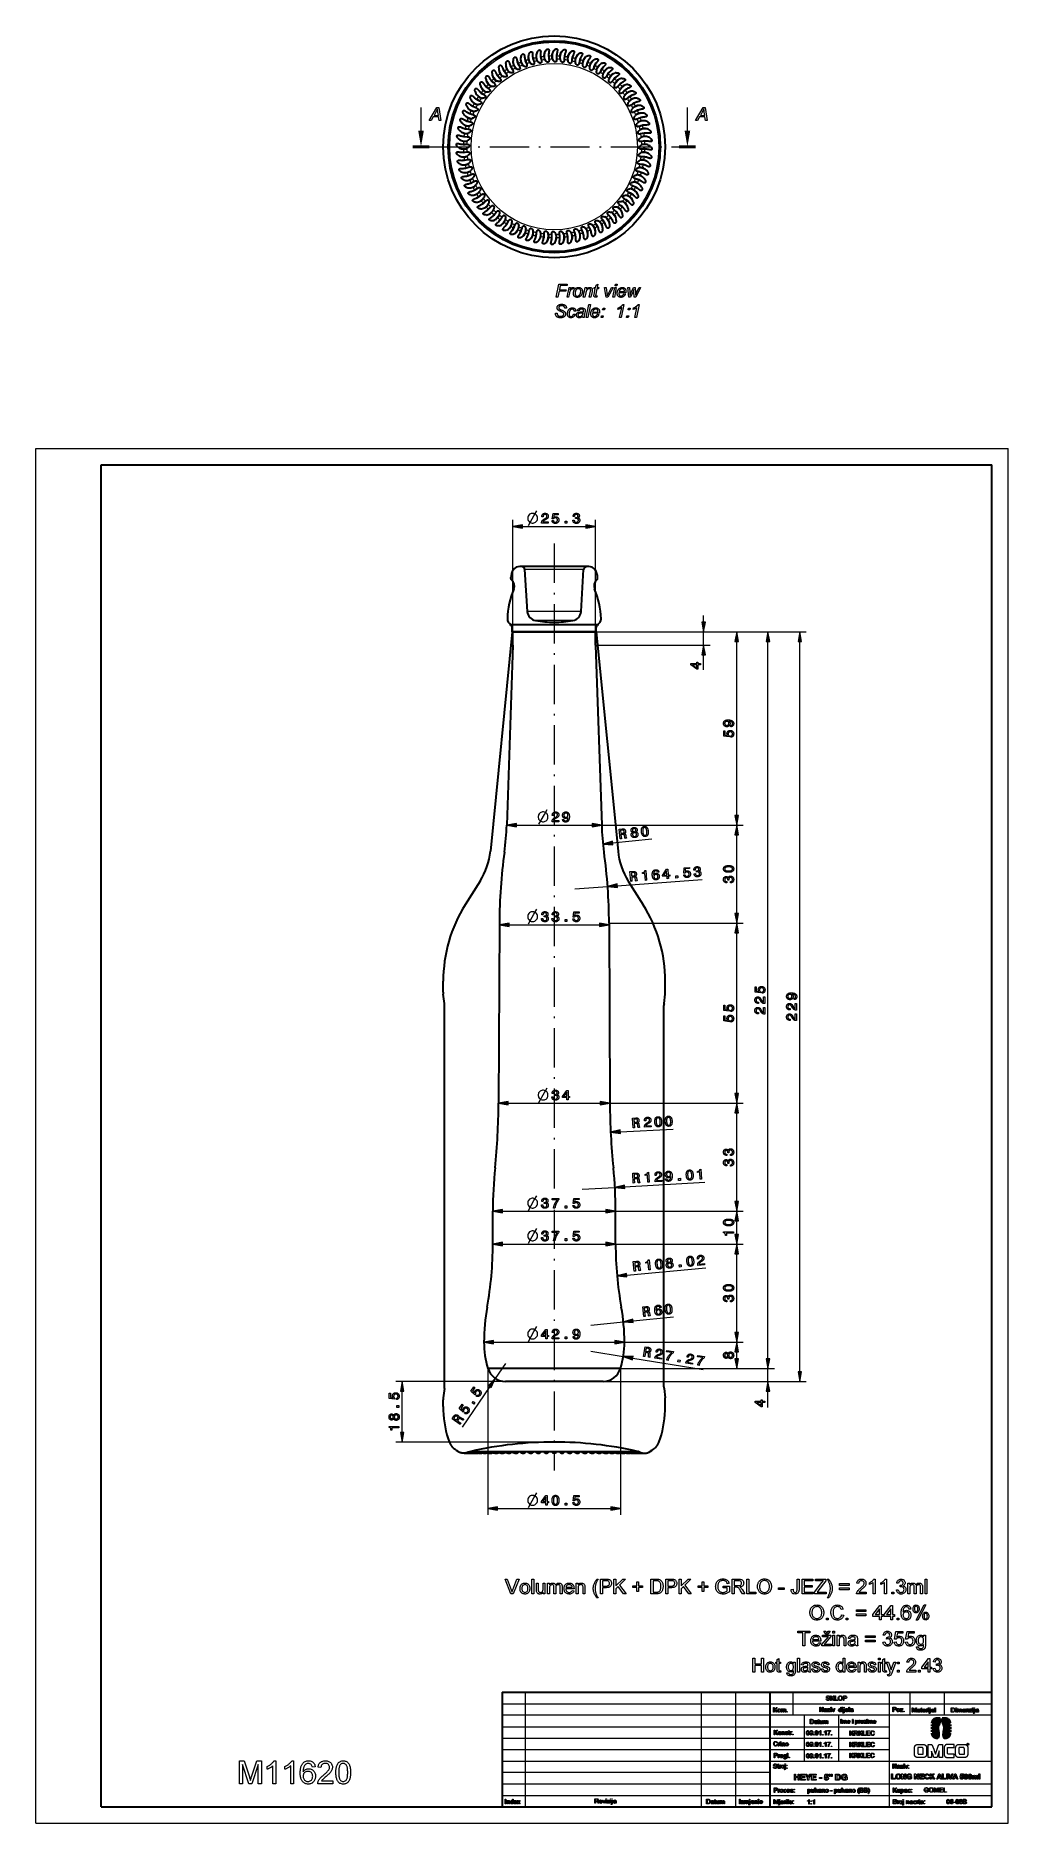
# Model space of a CAD drawing. Extents: x 0 to 297, y 0 to 546.
import ezdxf

# ---------------------------------------------------------------- set-up
doc = ezdxf.new("R2010")
doc.units = 0
doc.linetypes.add('DASHDOT', pattern=[18.5, 12, -3, 0.5, -3])

msp = doc.modelspace()

# ---------------------------------------------------------------- linework, layer by layer
at = {"color": 7, "lineweight": 30, "ltscale": 0.025009}
for p, q in [((143.03, 535.36), (143.6, 534.54)), ((145.1, 536.61), (145.6, 535.74)), ((147.28, 537.67), (147.7, 536.76)), ((154.24, 539.66), (154.42, 538.68)), ((163.87, 539.41), (163.7, 538.42)), ((170.72, 537.05), (170.3, 536.14)), ((172.84, 535.87), (172.34, 535.01)), ((137.56, 530.61), (138.33, 529.97)), ((141.07, 533.94), (141.71, 533.17)), ((176.72, 533), (176.08, 532.23)), ((178.46, 531.32), (177.76, 530.61)), ((133.51, 524.61), (134.42, 524.18)), ((134.69, 526.72), (135.55, 526.22)), ((136.04, 528.73), (136.86, 528.15)), ((180.05, 529.49), (179.28, 528.85)), ((181.47, 527.53), (180.65, 526.96)), ((182.72, 525.46), (181.85, 524.96)), ((131.74, 520.11), (132.71, 519.85)), ((132.53, 522.4), (133.47, 522.05)), ((183.78, 523.28), (182.87, 522.86)), ((184.65, 521.02), (183.71, 520.68)), ((130.77, 515.37), (131.77, 515.28)), ((131.15, 517.76), (132.14, 517.59)), ((185.31, 518.69), (184.35, 518.44)), ((185.77, 516.32), (184.79, 516.14)), ((186.03, 513.91), (185.03, 513.82)), ((130.61, 512.95), (131.61, 512.95)), ((130.65, 510.53), (131.64, 510.62)), ((130.9, 508.13), (131.88, 508.3)), ((185.9, 509.08), (184.9, 509.16)), ((186.07, 511.49), (185.07, 511.49)), ((131.36, 505.75), (132.33, 506.01)), ((132.03, 503.43), (132.97, 503.77)), ((184.93, 504.34), (183.97, 504.6)), ((185.52, 506.69), (184.53, 506.86)), ((132.89, 501.17), (133.8, 501.59)), ((133.95, 498.99), (134.82, 499.49)), ((135.2, 496.92), (136.02, 497.49)), ((181.99, 497.72), (181.12, 498.22)), ((183.16, 499.84), (182.25, 500.26)), ((184.15, 502.05), (183.21, 502.39)), ((136.62, 494.96), (137.39, 495.6)), ((138.21, 493.13), (138.92, 493.84)), ((139.95, 491.45), (140.59, 492.22)), ((177.43, 492.1), (176.72, 492.8)), ((179.11, 493.84), (178.34, 494.48)), ((180.63, 495.72), (179.81, 496.29)), ((141.83, 489.93), (142.41, 490.75)), ((143.84, 488.57), (144.34, 489.44)), ((145.95, 487.4), (146.38, 488.31)), ((150.45, 485.63), (150.71, 486.59)), ((164.81, 485.25), (164.55, 486.21)), ((167.13, 485.91), (166.79, 486.85)), ((169.39, 486.78), (168.97, 487.69)), ((171.57, 487.84), (171.07, 488.71)), ((173.64, 489.09), (173.07, 489.91)), ((175.6, 490.51), (174.96, 491.28)), ((152.8, 485.04), (152.97, 486.03)), ((155.19, 484.66), (155.28, 485.66)), ((157.61, 484.49), (157.61, 485.49)), ((160.03, 484.53), (159.94, 485.53)), ((162.43, 484.79), (162.26, 485.77))]:
    msp.add_line(p, q, dxfattribs=at)
at = {"color": 7, "lineweight": 30, "ltscale": 0.001468}
for p, q in [((145.6, 535.74), (145.63, 535.69)), ((147.7, 536.76), (147.73, 536.71)), ((152.12, 538.23), (152.14, 538.18)), ((159.07, 538.95), (159.07, 538.9)), ((161.4, 538.79), (161.39, 538.73)), ((163.7, 538.42), (163.69, 538.36)), ((168.17, 537.09), (168.15, 537.04)), ((170.3, 536.14), (170.27, 536.09)), ((138.33, 529.97), (138.37, 529.93)), ((139.95, 531.64), (139.99, 531.6)), ((141.71, 533.17), (141.75, 533.13)), ((174.27, 533.7), (174.23, 533.65)), ((176.08, 532.23), (176.04, 532.19)), ((177.76, 530.61), (177.71, 530.57)), ((135.55, 526.22), (135.6, 526.19)), ((136.86, 528.15), (136.91, 528.12)), ((179.28, 528.85), (179.24, 528.81)), ((180.65, 526.96), (180.61, 526.92)), ((181.85, 524.96), (181.8, 524.93)), ((132.71, 519.85), (132.76, 519.83)), ((131.77, 515.28), (131.83, 515.28)), ((132.14, 517.59), (132.2, 517.58)), ((184.35, 518.44), (184.29, 518.42)), ((184.79, 516.14), (184.73, 516.13)), ((185.03, 513.82), (184.97, 513.82)), ((131.61, 512.95), (131.66, 512.95)), ((131.64, 510.62), (131.7, 510.63)), ((131.88, 508.3), (131.94, 508.31)), ((184.9, 509.16), (184.84, 509.17)), ((185.07, 511.49), (185.01, 511.49)), ((132.33, 506.01), (132.38, 506.03)), ((183.97, 504.6), (183.91, 504.61)), ((184.53, 506.86), (184.48, 506.87)), ((133.8, 501.59), (133.85, 501.61)), ((134.82, 499.49), (134.87, 499.52)), ((136.02, 497.49), (136.07, 497.52)), ((181.12, 498.22), (181.07, 498.25)), ((182.25, 500.26), (182.2, 500.29)), ((183.21, 502.39), (183.15, 502.41)), ((137.39, 495.6), (137.43, 495.64)), ((138.92, 493.84), (138.96, 493.88)), ((178.34, 494.48), (178.3, 494.52)), ((179.81, 496.29), (179.77, 496.33)), ((148.51, 487.35), (148.53, 487.41)), ((150.71, 486.59), (150.73, 486.65)), ((152.97, 486.03), (152.98, 486.08)), ((166.79, 486.85), (166.77, 486.91)), ((168.97, 487.69), (168.95, 487.74)), ((171.07, 488.71), (171.04, 488.76)), ((173.07, 489.91), (173.04, 489.95)), ((174.96, 491.28), (174.92, 491.32)), ((155.28, 485.66), (155.28, 485.72)), ((157.61, 485.49), (157.61, 485.55)), ((159.94, 485.53), (159.93, 485.59))]:
    msp.add_line(p, q, dxfattribs=at)
at = {"color": 7, "lineweight": 30, "ltscale": 0.02501}
for p, q in [((149.54, 538.53), (149.88, 537.59)), ((156.65, 539.91), (156.74, 538.92))]:
    msp.add_line(p, q, dxfattribs=at)
at = {"color": 7, "lineweight": 30, "ltscale": 0.001467}
for p, q in [((149.88, 537.59), (149.9, 537.54)), ((165.96, 537.85), (165.95, 537.8)), ((143.6, 534.54), (143.64, 534.49)), ((172.34, 535.01), (172.31, 534.96)), ((133.47, 522.05), (133.52, 522.03)), ((134.42, 524.18), (134.47, 524.16)), ((182.87, 522.86), (182.82, 522.83)), ((183.71, 520.68), (183.65, 520.66)), ((132.97, 503.77), (133.02, 503.79)), ((140.59, 492.22), (140.63, 492.26)), ((176.72, 492.8), (176.68, 492.85)), ((142.41, 490.75), (142.44, 490.79)), ((144.34, 489.44), (144.37, 489.49)), ((146.38, 488.31), (146.4, 488.36)), ((164.55, 486.21), (164.53, 486.27)), ((162.26, 485.77), (162.25, 485.83))]:
    msp.add_line(p, q, dxfattribs=at)
at = {"color": 7, "lineweight": 30, "ltscale": 0.025008}
for p, q in [((151.87, 539.2), (152.12, 538.23)), ((159.07, 539.95), (159.07, 538.95)), ((161.48, 539.79), (161.4, 538.79)), ((166.22, 538.82), (165.96, 537.85)), ((168.51, 538.03), (168.17, 537.09)), ((139.24, 532.35), (139.95, 531.64)), ((174.84, 534.52), (174.27, 533.7)), ((148.16, 486.41), (148.51, 487.35))]:
    msp.add_line(p, q, dxfattribs=at)
at = {"color": 7, "lineweight": 30, "ltscale": 0.001469}
msp.add_line((154.42, 538.68), (154.43, 538.62), dxfattribs=at)
at = {"color": 7, "lineweight": 30, "ltscale": 0.001466}
msp.add_line((156.74, 538.92), (156.74, 538.86), dxfattribs=at)
at = {"color": 7, "lineweight": 13, "ltscale": 0.1769}
for p, q in [((117.66, 517.15), (117.66, 524.22)), ((199.02, 517.15), (199.02, 524.22))]:
    msp.add_line(p, q, dxfattribs=at)
at = {"color": 7, "lineweight": 50, "ltscale": 0.125}
for p, q in [((115.16, 512.22), (120.16, 512.22)), ((201.52, 512.22), (196.52, 512.22))]:
    msp.add_line(p, q, dxfattribs=at)
at = {"color": 7, "linetype": 'DASHDOT', "lineweight": 13}
for p, q in [((120.16, 512.22), (196.52, 512.22)), ((158.34, 390.95), (158.34, 107.78))]:
    msp.add_line(p, q, dxfattribs=at)
at = {"color": 7, "lineweight": 13}
for p, q in [((0, 0), (0, 420)), ((0, 420), (297, 420)), ((297, 0), (297, 420)), ((145.69, 363.97), (145.69, 398.21)), ((170.99, 363.97), (170.99, 398.21)), ((170.99, 363.97), (216.07, 363.97)), ((170.99, 363.97), (205.98, 363.97)), ((170.99, 363.97), (225.63, 363.97)), ((170.99, 363.97), (235.33, 363.97)), ((214.07, 307.92), (214.07, 361.02)), ((223.63, 141.92), (223.63, 361.02)), ((233.33, 137.92), (233.33, 361.02)), ((170.99, 359.97), (205.98, 359.97)), ((146.79, 304.97), (169.88, 304.97)), ((172.84, 304.97), (216.07, 304.97)), ((172.84, 304.97), (216.07, 304.97)), ((214.07, 277.92), (214.07, 302.02)), ((177.6, 286.45), (203.57, 288.35)), ((144.54, 274.5), (172.13, 274.5)), ((175.09, 274.97), (216.07, 274.97)), ((175.09, 274.97), (216.07, 274.97)), ((214.07, 222.92), (214.07, 272.02)), ((144.29, 219.97), (172.38, 219.97)), ((175.34, 219.97), (216.07, 219.97)), ((175.34, 219.97), (216.07, 219.97)), ((214.07, 189.92), (214.07, 217.02)), ((179.83, 194.44), (204.36, 195.84)), ((142.54, 186.97), (174.13, 186.97)), ((177.09, 186.97), (216.07, 186.97)), ((177.09, 186.97), (216.07, 186.97)), ((142.54, 176.97), (174.13, 176.97)), ((177.09, 176.97), (216.07, 176.97)), ((177.09, 176.97), (216.07, 176.97)), ((180.47, 167.46), (204.61, 169.66)), ((214.07, 149.92), (214.07, 174.02)), ((139.84, 146.97), (176.83, 146.97)), ((179.79, 146.97), (216.07, 146.97)), ((179.79, 146.97), (216.07, 146.97)), ((182.35, 142.14), (203.85, 138.67)), ((138.09, 138.97), (138.09, 94.18)), ((178.54, 138.97), (216.07, 138.97)), ((178.54, 138.97), (225.63, 138.97)), ((178.54, 138.97), (225.63, 138.97)), ((178.59, 138.97), (178.59, 94.18)), ((143.43, 134.97), (109.92, 134.97)), ((173.25, 134.97), (225.63, 134.97)), ((173.25, 134.97), (235.33, 134.97)), ((158.34, 116.47), (109.92, 116.47)), ((180.64, 113.62), (132.93, 113.62)), ((141.04, 96.18), (175.63, 96.18)), ((149.42, 40), (149.42, 5)), ((203.21, 40), (203.21, 5)), ((213.71, 40), (213.71, 5)), ((260.61, 40), (260.61, 5)), ((142.42, 36.5), (292, 36.5)), ((292, 33), (142.42, 33)), ((142.42, 29.5), (260.61, 29.5)), ((142.42, 26), (260.61, 26)), ((142.42, 22.5), (260.61, 22.5)), ((142.42, 19), (292, 19)), ((224.21, 15.5), (142.42, 15.5)), ((142.42, 12), (292, 12)), ((142.42, 8.5), (292, 8.5)), ((0, 0), (297, 0))]:
    msp.add_line(p, q, dxfattribs=at)
at = {"color": 7, "lineweight": 30}
for p, q in [((20, 5), (20, 415)), ((20, 415), (292, 415)), ((292, 5), (292, 415)), ((144.69, 366.27), (171.99, 366.27)), ((145.49, 363.97), (138.84, 296.97)), ((145.59, 363.97), (171.09, 363.97)), ((170.99, 363.97), (145.69, 363.97)), ((171.19, 363.97), (177.84, 296.97)), ((145.69, 359.97), (143.84, 304.97)), ((170.99, 359.97), (172.84, 304.97)), ((141.59, 274.97), (141.34, 219.97)), ((175.09, 274.97), (175.34, 219.97)), ((124.84, 133.37), (124.84, 249.87)), ((191.84, 133.37), (191.84, 249.87)), ((178.59, 138.97), (138.09, 138.97)), ((178.54, 138.97), (138.14, 138.97)), ((173.25, 134.97), (143.43, 134.97)), ((142.42, 40), (292, 40)), ((142.42, 40), (142.42, 5)), ((224.21, 40), (224.21, 5)), ((20, 5), (292, 5))]:
    msp.add_line(p, q, dxfattribs=at)
at = {"color": 7, "lineweight": 13, "ltscale": 0.484779}
msp.add_line((148.64, 396.21), (168.03, 396.21), dxfattribs=at)
at = {"color": 7, "lineweight": 30, "ltscale": 0.013668}
for p, q in [((148.35, 383.97), (147.8, 383.97)), ((168.87, 383.97), (168.33, 383.97))]:
    msp.add_line(p, q, dxfattribs=at)
at = {"color": 7, "lineweight": 30, "ltscale": 0.468959}
msp.add_line((167.1, 383.97), (148.35, 383.97), dxfattribs=at)
at = {"color": 7, "lineweight": 30, "ltscale": 0.321011}
for p, q in [((150.13, 370.21), (149.34, 383.03)), ((166.55, 370.21), (167.33, 383.03))]:
    msp.add_line(p, q, dxfattribs=at)
at = {"color": 7, "lineweight": 13, "ltscale": 0.422107}
msp.add_line((166.23, 383.03), (149.34, 383.03), dxfattribs=at)
at = {"color": 7, "lineweight": 13, "ltscale": 0.027521}
msp.add_line((167.33, 383.03), (166.23, 383.03), dxfattribs=at)
at = {"color": 7, "lineweight": 30, "ltscale": 0.030576}
msp.add_line((168.33, 383.97), (167.1, 383.97), dxfattribs=at)
at = {"color": 7, "lineweight": 30, "ltscale": 0.008156}
for p, q in [((145.09, 380.29), (145.09, 380.62)), ((171.59, 380.29), (171.59, 380.62))]:
    msp.add_line(p, q, dxfattribs=at)
at = {"color": 7, "lineweight": 13, "ltscale": 0.385312}
msp.add_line((165.54, 370.21), (150.13, 370.21), dxfattribs=at)
at = {"color": 7, "lineweight": 13, "ltscale": 0.267702}
msp.add_line((163.34, 367.44), (152.63, 367.44), dxfattribs=at)
at = {"color": 7, "lineweight": 13, "ltscale": 0.017454}
msp.add_line((164.04, 367.44), (163.34, 367.44), dxfattribs=at)
at = {"color": 7, "lineweight": 13, "ltscale": 0.025122}
msp.add_line((166.55, 370.21), (165.54, 370.21), dxfattribs=at)
at = {"color": 7, "lineweight": 13, "ltscale": 0.05114}
msp.add_line((203.98, 366.92), (203.98, 368.97), dxfattribs=at)
at = {"color": 7, "lineweight": 30, "ltscale": 0.0375}
for p, q in [((145.49, 363.97), (145.49, 365.47)), ((171.19, 363.97), (171.19, 365.47))]:
    msp.add_line(p, q, dxfattribs=at)
at = {"color": 7, "lineweight": 30, "ltscale": 0.037363}
for p, q in [((145.59, 363.97), (145.59, 365.46)), ((171.09, 363.97), (171.09, 365.46))]:
    msp.add_line(p, q, dxfattribs=at)
at = {"color": 7, "lineweight": 30, "ltscale": 0.1}
for p, q in [((145.69, 359.97), (145.69, 363.97)), ((170.99, 359.97), (170.99, 363.97))]:
    msp.add_line(p, q, dxfattribs=at)
at = {"color": 7, "lineweight": 13, "ltscale": 0.1}
for p, q in [((203.98, 359.97), (203.98, 363.97)), ((223.63, 134.97), (223.63, 138.97))]:
    msp.add_line(p, q, dxfattribs=at)
at = {"color": 7, "lineweight": 13, "ltscale": 0.116125}
msp.add_line((203.98, 352.37), (203.98, 357.02), dxfattribs=at)
at = {"color": 7, "lineweight": 13, "ltscale": 0.301139}
msp.add_line((176.18, 299.49), (188.16, 300.77), dxfattribs=at)
at = {"color": 7, "lineweight": 30, "ltscale": 0.213539}
for p, q in [((135.72, 287.87), (131.17, 280.64)), ((180.96, 287.87), (185.5, 280.64))]:
    msp.add_line(p, q, dxfattribs=at)
at = {"color": 7, "lineweight": 13, "ltscale": 0.25}
for p, q in [((164.68, 285.51), (174.65, 286.24)), ((166.9, 193.71), (176.88, 194.28)), ((169.52, 152.13), (179.47, 153.16)), ((169.57, 144.21), (179.44, 142.62))]:
    msp.add_line(p, q, dxfattribs=at)
at = {"color": 7, "lineweight": 13, "ltscale": 0.061758}
for p, q in [((141.59, 274.97), (141.59, 272.5)), ((175.09, 274.97), (175.09, 272.5))]:
    msp.add_line(p, q, dxfattribs=at)
at = {"color": 7, "lineweight": 30, "ltscale": 0.085}
for p, q in [((124.44, 253.87), (124.44, 257.27)), ((192.24, 253.87), (192.24, 257.27))]:
    msp.add_line(p, q, dxfattribs=at)
at = {"color": 7, "lineweight": 30, "ltscale": 0.071415}
for p, q in [((124.8, 250.45), (124.47, 253.29)), ((191.87, 250.45), (192.2, 253.29)), ((124.8, 132.79), (124.47, 129.95)), ((191.87, 132.79), (192.2, 129.95))]:
    msp.add_line(p, q, dxfattribs=at)
at = {"color": 7, "lineweight": 13, "ltscale": 0.40524}
msp.add_line((178.52, 211.29), (194.71, 212.08), dxfattribs=at)
at = {"color": 7, "lineweight": 30, "ltscale": 0.25}
for p, q in [((139.59, 176.97), (139.59, 186.97)), ((177.09, 176.97), (177.09, 186.97))]:
    msp.add_line(p, q, dxfattribs=at)
at = {"color": 7, "lineweight": 13, "ltscale": 0.102279}
msp.add_line((214.07, 179.92), (214.07, 184.02), dxfattribs=at)
at = {"color": 7, "lineweight": 13, "ltscale": 0.311487}
msp.add_line((182.41, 153.46), (194.8, 154.75), dxfattribs=at)
at = {"color": 7, "lineweight": 13, "ltscale": 0.052279}
msp.add_line((214.07, 141.92), (214.07, 144.02), dxfattribs=at)
at = {"color": 7, "lineweight": 13, "ltscale": 0.051139}
msp.add_line((223.63, 141.92), (223.63, 143.97), dxfattribs=at)
at = {"color": 7, "lineweight": 13, "ltscale": 0.1375}
msp.add_line((143.43, 140.47), (140.34, 135.92), dxfattribs=at)
at = {"color": 7, "lineweight": 13, "ltscale": 0.314779}
msp.add_line((111.92, 119.42), (111.92, 132.02), dxfattribs=at)
at = {"color": 7, "lineweight": 13, "ltscale": 0.375788}
msp.add_line((138.68, 133.47), (130.24, 121.03), dxfattribs=at)
at = {"color": 7, "lineweight": 13, "ltscale": 0.124811}
msp.add_line((223.63, 127.02), (223.63, 132.02), dxfattribs=at)
at = {"color": 7, "lineweight": 30, "ltscale": 0.05}
for p, q in [((124.44, 127.37), (124.44, 129.37)), ((192.24, 127.37), (192.24, 129.37))]:
    msp.add_line(p, q, dxfattribs=at)
at = {"color": 7, "lineweight": 30, "ltscale": 0.00125}
for p, q in [((125.94, 117.47), (125.99, 117.47)), ((190.69, 117.47), (190.74, 117.47))]:
    msp.add_line(p, q, dxfattribs=at)
at = {"color": 7, "lineweight": 30, "ltscale": 0.005158}
msp.add_line((132.3, 113.51), (132.51, 113.53), dxfattribs=at)
at = {"color": 7, "lineweight": 30, "ltscale": 0.000461597}
msp.add_line((133.84, 113.47), (133.85, 113.47), dxfattribs=at)
at = {"color": 7, "lineweight": 30, "ltscale": 0.003075}
msp.add_line((134.82, 113.47), (134.7, 113.47), dxfattribs=at)
at = {"color": 7, "lineweight": 30, "ltscale": 0.001268}
msp.add_line((134.82, 113.47), (134.87, 113.47), dxfattribs=at)
at = {"color": 7, "lineweight": 30, "ltscale": 0.00685}
msp.add_line((136.02, 113.47), (135.75, 113.47), dxfattribs=at)
at = {"color": 7, "lineweight": 30, "ltscale": 0.001198}
msp.add_line((136.02, 113.47), (136.07, 113.47), dxfattribs=at)
at = {"color": 7, "lineweight": 30, "ltscale": 0.010408}
msp.add_line((137.39, 113.47), (136.97, 113.47), dxfattribs=at)
at = {"color": 7, "lineweight": 30, "ltscale": 0.00112}
msp.add_line((137.39, 113.47), (137.43, 113.47), dxfattribs=at)
at = {"color": 7, "lineweight": 30, "ltscale": 0.013711}
msp.add_line((138.92, 113.47), (138.37, 113.47), dxfattribs=at)
at = {"color": 7, "lineweight": 30, "ltscale": 0.001033}
msp.add_line((138.92, 113.47), (138.96, 113.47), dxfattribs=at)
at = {"color": 7, "lineweight": 30, "ltscale": 0.016713}
msp.add_line((140.59, 113.47), (139.93, 113.47), dxfattribs=at)
at = {"color": 7, "lineweight": 30, "ltscale": 0.000938062}
msp.add_line((140.59, 113.47), (140.63, 113.47), dxfattribs=at)
at = {"color": 7, "lineweight": 30, "ltscale": 0.001349}
msp.add_line((141.46, 113.33), (141.51, 113.3), dxfattribs=at)
at = {"color": 7, "lineweight": 30, "ltscale": 0.019366}
msp.add_line((142.41, 113.47), (141.63, 113.47), dxfattribs=at)
at = {"color": 7, "lineweight": 30, "ltscale": 0.000835832}
msp.add_line((142.41, 113.47), (142.44, 113.47), dxfattribs=at)
at = {"color": 7, "lineweight": 30, "ltscale": 0.021621}
msp.add_line((144.34, 113.47), (143.47, 113.47), dxfattribs=at)
at = {"color": 7, "lineweight": 30, "ltscale": 0.00072788}
msp.add_line((144.34, 113.47), (144.37, 113.47), dxfattribs=at)
at = {"color": 7, "lineweight": 30, "ltscale": 0.000795094}
msp.add_line((145.42, 113.45), (145.44, 113.47), dxfattribs=at)
at = {"color": 7, "lineweight": 30, "ltscale": 0.023631}
msp.add_line((146.38, 113.47), (145.43, 113.47), dxfattribs=at)
at = {"color": 7, "lineweight": 30, "ltscale": 8.605e-05}
msp.add_line((145.44, 113.47), (145.44, 113.48), dxfattribs=at)
at = {"color": 7, "lineweight": 30, "ltscale": 0.000613828}
msp.add_line((146.38, 113.47), (146.4, 113.47), dxfattribs=at)
at = {"color": 7, "lineweight": 30, "ltscale": 0.002291}
msp.add_line((147.46, 113.4), (147.52, 113.47), dxfattribs=at)
at = {"color": 7, "lineweight": 30, "ltscale": 0.00040278}
msp.add_line((147.52, 113.47), (147.51, 113.48), dxfattribs=at)
at = {"color": 7, "lineweight": 30, "ltscale": 0.024622}
msp.add_line((148.51, 113.47), (147.52, 113.47), dxfattribs=at)
at = {"color": 7, "lineweight": 30, "ltscale": 0.000495201}
msp.add_line((148.51, 113.47), (148.53, 113.47), dxfattribs=at)
at = {"color": 7, "lineweight": 30, "ltscale": 0.003579}
msp.add_line((149.61, 113.37), (149.7, 113.47), dxfattribs=at)
at = {"color": 7, "lineweight": 30, "ltscale": 0.001037}
msp.add_line((149.69, 113.47), (149.65, 113.48), dxfattribs=at)
at = {"color": 7, "lineweight": 30, "ltscale": 0.025427}
msp.add_line((150.71, 113.47), (149.69, 113.47), dxfattribs=at)
at = {"color": 7, "lineweight": 30, "ltscale": 0.000372766}
msp.add_line((150.71, 113.47), (150.73, 113.47), dxfattribs=at)
at = {"color": 7, "lineweight": 30, "ltscale": 0.004578}
for p, q in [((151.84, 113.34), (151.97, 113.47)), ((166.13, 113.34), (166.25, 113.47))]:
    msp.add_line(p, q, dxfattribs=at)
at = {"color": 7, "lineweight": 30, "ltscale": 0.026038}
msp.add_line((152.97, 113.47), (151.93, 113.47), dxfattribs=at)
at = {"color": 7, "lineweight": 30, "ltscale": 0.003737}
msp.add_line((152.64, 113.47), (152.76, 113.38), dxfattribs=at)
at = {"color": 7, "lineweight": 30, "ltscale": 0.00024768}
msp.add_line((152.97, 113.47), (152.98, 113.47), dxfattribs=at)
at = {"color": 7, "lineweight": 30, "ltscale": 0.005289}
msp.add_line((154.15, 113.32), (154.29, 113.47), dxfattribs=at)
at = {"color": 7, "lineweight": 30, "ltscale": 0.02645}
msp.add_line((155.28, 113.47), (154.22, 113.47), dxfattribs=at)
at = {"color": 7, "lineweight": 30, "ltscale": 0.001969}
msp.add_line((155.17, 113.42), (155.11, 113.47), dxfattribs=at)
at = {"color": 7, "lineweight": 30, "ltscale": 0.000121143}
msp.add_line((155.28, 113.47), (155.28, 113.47), dxfattribs=at)
at = {"color": 7, "lineweight": 30, "ltscale": 0.005715}
msp.add_line((156.51, 113.31), (156.67, 113.47), dxfattribs=at)
at = {"color": 7, "lineweight": 30, "ltscale": 0.026662}
msp.add_line((157.61, 113.47), (156.54, 113.47), dxfattribs=at)
at = {"color": 7, "lineweight": 30, "ltscale": 0.005868}
msp.add_line((157.77, 113.3), (157.61, 113.47), dxfattribs=at)
at = {"color": 7, "lineweight": 13, "ltscale": 0.00607}
msp.add_line((158.9, 113.3), (158.73, 113.48), dxfattribs=at)
at = {"color": 7, "lineweight": 30, "ltscale": 0.026354}
msp.add_line((159.93, 113.47), (158.87, 113.47), dxfattribs=at)
at = {"color": 7, "lineweight": 30, "ltscale": 0.005858}
msp.add_line((158.9, 113.3), (159.07, 113.47), dxfattribs=at)
at = {"color": 7, "lineweight": 30, "ltscale": 0.025552}
msp.add_line((162.22, 113.47), (161.2, 113.47), dxfattribs=at)
at = {"color": 7, "lineweight": 30, "ltscale": 0.005721}
msp.add_line((161.32, 113.31), (161.48, 113.47), dxfattribs=at)
at = {"color": 7, "lineweight": 30, "ltscale": 0.024408}
msp.add_line((164.48, 113.47), (163.51, 113.47), dxfattribs=at)
at = {"color": 7, "lineweight": 30, "ltscale": 0.005458}
msp.add_line((163.73, 113.32), (163.88, 113.47), dxfattribs=at)
at = {"color": 7, "lineweight": 30, "ltscale": 0.02291}
msp.add_line((166.69, 113.47), (165.77, 113.47), dxfattribs=at)
at = {"color": 7, "lineweight": 30, "ltscale": 0.021115}
msp.add_line((168.83, 113.47), (167.98, 113.47), dxfattribs=at)
at = {"color": 7, "lineweight": 30, "ltscale": 0.003578}
msp.add_line((168.48, 113.37), (168.58, 113.47), dxfattribs=at)
at = {"color": 7, "lineweight": 30, "ltscale": 0.019056}
msp.add_line((170.88, 113.47), (170.12, 113.47), dxfattribs=at)
at = {"color": 7, "lineweight": 30, "ltscale": 0.00229}
msp.add_line((170.79, 113.4), (170.85, 113.47), dxfattribs=at)
at = {"color": 7, "lineweight": 30, "ltscale": 0.016761}
msp.add_line((172.84, 113.47), (172.17, 113.47), dxfattribs=at)
at = {"color": 7, "lineweight": 30, "ltscale": 0.014253}
msp.add_line((174.68, 113.47), (174.11, 113.47), dxfattribs=at)
at = {"color": 7, "lineweight": 30, "ltscale": 0.01156}
msp.add_line((176.39, 113.47), (175.93, 113.47), dxfattribs=at)
at = {"color": 7, "lineweight": 30, "ltscale": 0.008706}
msp.add_line((177.97, 113.47), (177.62, 113.47), dxfattribs=at)
at = {"color": 7, "lineweight": 30, "ltscale": 0.005714}
msp.add_line((179.39, 113.47), (179.16, 113.47), dxfattribs=at)
at = {"color": 7, "lineweight": 30, "ltscale": 0.00261}
msp.add_line((180.65, 113.47), (180.54, 113.47), dxfattribs=at)
at = {"color": 7, "lineweight": 13, "ltscale": 0.077771}
msp.add_line((183.75, 113.62), (180.64, 113.62), dxfattribs=at)
at = {"color": 7, "lineweight": 30, "ltscale": 0.00358}
msp.add_line((182.64, 113.47), (182.49, 113.48), dxfattribs=at)
at = {"color": 7, "lineweight": 30, "ltscale": 0.003141}
msp.add_line((184.23, 113.53), (184.36, 113.51), dxfattribs=at)
at = {"color": 7, "lineweight": 13, "ltscale": 0.175}
for p, q in [((231.21, 40), (231.21, 33)), ((266.91, 40), (266.91, 33)), ((277.41, 40), (277.41, 33))]:
    msp.add_line(p, q, dxfattribs=at)
at = {"color": 7, "lineweight": 13, "ltscale": 0.35}
for p, q in [((234.71, 33), (234.71, 19)), ((245.21, 33), (245.21, 19))]:
    msp.add_line(p, q, dxfattribs=at)
at = {"color": 7, "lineweight": 30}
for points in [[(150.65, 540.64), (150.71, 540.74), (150.74, 540.79), (150.77, 540.84), (150.81, 540.9), (150.86, 540.97), (150.91, 541.02), (150.96, 541.08), (151.02, 541.13), (151.05, 541.15), (151.09, 541.18), (151.12, 541.2), (151.16, 541.21), (151.19, 541.23), (151.23, 541.24), (151.28, 541.26), (151.33, 541.26), (151.37, 541.26), (151.4, 541.26), (151.42, 541.26), (151.44, 541.25), (151.47, 541.24), (151.49, 541.23), (151.51, 541.22), (151.54, 541.19), (151.57, 541.16), (151.59, 541.13), (151.61, 541.11), (151.62, 541.08), (151.64, 541.04), (151.66, 540.98), (151.67, 540.92), (151.68, 540.86), (151.69, 540.81), (151.7, 540.73), (151.7, 540.65), (151.71, 540.52), (151.71, 540.44), (151.71, 540.28)], [(153.16, 541.2), (153.22, 541.3), (153.25, 541.35), (153.29, 541.39), (153.34, 541.45), (153.39, 541.51), (153.45, 541.56), (153.51, 541.61), (153.57, 541.66), (153.6, 541.68), (153.64, 541.7), (153.67, 541.71), (153.71, 541.73), (153.75, 541.74), (153.78, 541.75), (153.83, 541.76), (153.88, 541.77), (153.93, 541.76), (153.96, 541.76), (153.98, 541.75), (154, 541.74), (154.02, 541.73), (154.04, 541.72), (154.06, 541.7), (154.09, 541.67), (154.12, 541.64), (154.13, 541.61), (154.15, 541.58), (154.16, 541.55), (154.17, 541.52), (154.19, 541.45), (154.2, 541.39), (154.2, 541.34), (154.21, 541.28), (154.21, 541.2), (154.21, 541.12), (154.2, 540.99), (154.2, 540.91), (154.18, 540.75)], [(155.7, 541.54), (155.77, 541.63), (155.81, 541.68), (155.85, 541.72), (155.91, 541.78), (155.96, 541.83), (156.02, 541.88), (156.09, 541.92), (156.15, 541.96), (156.19, 541.98), (156.22, 541.99), (156.26, 542.01), (156.3, 542.02), (156.34, 542.03), (156.37, 542.04), (156.42, 542.04), (156.48, 542.04), (156.52, 542.03), (156.55, 542.03), (156.57, 542.02), (156.59, 542.01), (156.61, 541.99), (156.63, 541.98), (156.65, 541.97), (156.67, 541.93), (156.7, 541.89), (156.71, 541.87), (156.72, 541.84), (156.73, 541.8), (156.74, 541.77), (156.75, 541.7), (156.76, 541.64), (156.76, 541.59), (156.76, 541.53), (156.75, 541.45), (156.74, 541.37), (156.72, 541.24), (156.71, 541.16), (156.69, 541)], [(158.27, 541.66), (158.35, 541.75), (158.39, 541.79), (158.43, 541.83), (158.49, 541.88), (158.55, 541.92), (158.62, 541.96), (158.68, 542), (158.75, 542.04), (158.79, 542.05), (158.83, 542.07), (158.87, 542.08), (158.9, 542.08), (158.94, 542.09), (158.98, 542.1), (159.03, 542.1), (159.08, 542.09), (159.13, 542.08), (159.15, 542.07), (159.17, 542.06), (159.19, 542.05), (159.21, 542.03), (159.23, 542.02), (159.24, 542), (159.27, 541.96), (159.29, 541.92), (159.3, 541.9), (159.31, 541.86), (159.32, 541.83), (159.32, 541.8), (159.33, 541.73), (159.33, 541.66), (159.32, 541.61), (159.32, 541.56), (159.3, 541.48), (159.29, 541.4), (159.26, 541.27), (159.24, 541.19), (159.2, 541.03)], [(160.83, 541.55), (160.92, 541.63), (160.96, 541.67), (161.01, 541.7), (161.07, 541.75), (161.14, 541.79), (161.21, 541.83), (161.28, 541.86), (161.35, 541.89), (161.39, 541.9), (161.43, 541.91), (161.46, 541.92), (161.5, 541.92), (161.54, 541.93), (161.58, 541.93), (161.63, 541.92), (161.68, 541.91), (161.73, 541.89), (161.75, 541.88), (161.77, 541.87), (161.79, 541.86), (161.81, 541.84), (161.82, 541.83), (161.84, 541.81), (161.86, 541.77), (161.88, 541.73), (161.88, 541.7), (161.89, 541.67), (161.89, 541.63), (161.9, 541.6), (161.9, 541.53), (161.89, 541.47), (161.88, 541.41), (161.87, 541.36), (161.85, 541.28), (161.83, 541.2), (161.79, 541.08), (161.76, 541.01), (161.71, 540.85)], [(163.38, 541.22), (163.47, 541.3), (163.52, 541.33), (163.57, 541.36), (163.64, 541.4), (163.71, 541.43), (163.78, 541.46), (163.85, 541.49), (163.93, 541.51), (163.96, 541.52), (164, 541.53), (164.04, 541.53), (164.08, 541.53), (164.12, 541.53), (164.16, 541.53), (164.21, 541.52), (164.26, 541.51), (164.3, 541.49), (164.32, 541.47), (164.34, 541.46), (164.36, 541.44), (164.37, 541.43), (164.39, 541.41), (164.4, 541.39), (164.42, 541.35), (164.43, 541.31), (164.44, 541.28), (164.44, 541.25), (164.44, 541.21), (164.44, 541.18), (164.44, 541.11), (164.42, 541.04), (164.41, 540.99), (164.4, 540.94), (164.37, 540.87), (164.34, 540.79), (164.29, 540.67), (164.26, 540.6), (164.19, 540.45)], [(165.89, 540.67), (165.99, 540.74), (166.04, 540.77), (166.09, 540.79), (166.16, 540.83), (166.23, 540.85), (166.3, 540.88), (166.38, 540.9), (166.46, 540.91), (166.5, 540.92), (166.53, 540.92), (166.57, 540.92), (166.61, 540.92), (166.65, 540.92), (166.69, 540.91), (166.74, 540.9), (166.79, 540.88), (166.83, 540.85), (166.85, 540.84), (166.87, 540.82), (166.88, 540.81), (166.9, 540.79), (166.91, 540.77), (166.92, 540.75), (166.94, 540.71), (166.95, 540.67), (166.95, 540.63), (166.95, 540.6), (166.95, 540.57), (166.94, 540.53), (166.93, 540.47), (166.91, 540.4), (166.89, 540.35), (166.88, 540.31), (166.84, 540.23), (166.81, 540.16), (166.75, 540.05), (166.71, 539.97), (166.63, 539.83)], [(139.36, 534.73), (139.37, 534.85), (139.37, 534.9), (139.38, 534.96), (139.39, 535.04), (139.41, 535.11), (139.43, 535.19), (139.46, 535.26), (139.49, 535.33), (139.51, 535.37), (139.53, 535.4), (139.55, 535.43), (139.58, 535.46), (139.6, 535.49), (139.63, 535.52), (139.67, 535.55), (139.71, 535.58), (139.75, 535.6), (139.78, 535.61), (139.8, 535.61), (139.82, 535.62), (139.85, 535.62), (139.87, 535.62), (139.89, 535.62), (139.93, 535.61), (139.98, 535.59), (140, 535.57), (140.03, 535.56), (140.06, 535.54), (140.08, 535.51), (140.13, 535.46), (140.17, 535.41), (140.2, 535.37), (140.23, 535.33), (140.27, 535.25), (140.31, 535.18), (140.37, 535.07), (140.41, 535), (140.48, 534.85)], [(141.4, 536.3), (141.41, 536.41), (141.42, 536.47), (141.43, 536.53), (141.45, 536.6), (141.48, 536.67), (141.51, 536.75), (141.54, 536.82), (141.58, 536.89), (141.6, 536.92), (141.62, 536.95), (141.65, 536.98), (141.67, 537.01), (141.7, 537.04), (141.73, 537.06), (141.77, 537.09), (141.82, 537.12), (141.86, 537.13), (141.89, 537.14), (141.91, 537.14), (141.93, 537.14), (141.96, 537.14), (141.98, 537.14), (142, 537.13), (142.04, 537.12), (142.08, 537.1), (142.11, 537.08), (142.13, 537.06), (142.16, 537.04), (142.18, 537.01), (142.22, 536.96), (142.26, 536.91), (142.29, 536.86), (142.31, 536.82), (142.35, 536.74), (142.38, 536.67), (142.43, 536.55), (142.46, 536.47), (142.52, 536.32)], [(143.56, 537.68), (143.58, 537.8), (143.6, 537.85), (143.62, 537.91), (143.64, 537.98), (143.67, 538.05), (143.71, 538.12), (143.75, 538.19), (143.79, 538.25), (143.82, 538.28), (143.84, 538.31), (143.87, 538.34), (143.9, 538.37), (143.93, 538.39), (143.96, 538.41), (144, 538.44), (144.05, 538.46), (144.1, 538.47), (144.12, 538.48), (144.14, 538.48), (144.17, 538.48), (144.19, 538.47), (144.21, 538.47), (144.23, 538.46), (144.27, 538.45), (144.31, 538.42), (144.34, 538.4), (144.36, 538.38), (144.38, 538.36), (144.4, 538.33), (144.44, 538.27), (144.47, 538.21), (144.5, 538.17), (144.52, 538.12), (144.55, 538.04), (144.57, 537.96), (144.61, 537.84), (144.63, 537.76), (144.68, 537.61)], [(145.63, 535.69), (145.7, 535.58), (145.73, 535.52), (145.77, 535.44), (145.8, 535.35), (145.82, 535.29), (145.84, 535.23), (145.85, 535.17), (145.85, 535.13), (145.85, 535.1), (145.84, 535.07), (145.84, 535.04), (145.83, 535), (145.81, 534.96), (145.79, 534.93), (145.77, 534.89), (145.74, 534.86), (145.71, 534.84), (145.67, 534.82), (145.63, 534.8), (145.59, 534.78), (145.54, 534.77), (145.49, 534.76), (145.44, 534.76), (145.4, 534.76), (145.36, 534.76), (145.28, 534.76), (145.2, 534.78), (145.12, 534.8), (145.05, 534.82), (144.97, 534.85), (144.92, 534.87), (144.87, 534.9), (144.76, 534.95)], [(145.83, 538.87), (145.87, 538.98), (145.89, 539.04), (145.91, 539.09), (145.94, 539.16), (145.98, 539.23), (146.02, 539.3), (146.07, 539.36), (146.12, 539.42), (146.14, 539.45), (146.17, 539.48), (146.2, 539.5), (146.23, 539.53), (146.26, 539.55), (146.3, 539.57), (146.34, 539.59), (146.39, 539.61), (146.44, 539.61), (146.46, 539.62), (146.49, 539.62), (146.51, 539.61), (146.53, 539.61), (146.55, 539.6), (146.57, 539.59), (146.61, 539.57), (146.65, 539.54), (146.67, 539.52), (146.69, 539.5), (146.71, 539.47), (146.73, 539.44), (146.76, 539.38), (146.79, 539.32), (146.81, 539.27), (146.83, 539.22), (146.85, 539.14), (146.87, 539.06), (146.9, 538.94), (146.91, 538.86), (146.94, 538.7)], [(147.73, 536.71), (147.78, 536.59), (147.81, 536.53), (147.84, 536.44), (147.86, 536.36), (147.88, 536.29), (147.89, 536.23), (147.89, 536.17), (147.89, 536.14), (147.89, 536.1), (147.88, 536.07), (147.88, 536.04), (147.86, 536), (147.84, 535.97), (147.82, 535.93), (147.79, 535.9), (147.76, 535.88), (147.73, 535.85), (147.69, 535.83), (147.65, 535.82), (147.61, 535.81), (147.56, 535.8), (147.5, 535.79), (147.45, 535.79), (147.41, 535.8), (147.37, 535.8), (147.29, 535.82), (147.22, 535.84), (147.14, 535.86), (147.07, 535.89), (147, 535.93), (146.94, 535.95), (146.89, 535.98), (146.79, 536.05)], [(148.2, 539.86), (148.25, 539.97), (148.27, 540.02), (148.3, 540.07), (148.34, 540.14), (148.38, 540.2), (148.43, 540.27), (148.48, 540.33), (148.53, 540.38), (148.56, 540.41), (148.59, 540.43), (148.62, 540.46), (148.66, 540.48), (148.69, 540.5), (148.72, 540.51), (148.77, 540.53), (148.82, 540.54), (148.87, 540.55), (148.89, 540.55), (148.92, 540.54), (148.94, 540.54), (148.96, 540.53), (148.98, 540.52), (149, 540.51), (149.04, 540.49), (149.07, 540.46), (149.1, 540.44), (149.11, 540.41), (149.13, 540.38), (149.15, 540.35), (149.18, 540.29), (149.2, 540.23), (149.21, 540.18), (149.22, 540.12), (149.24, 540.04), (149.25, 539.96), (149.27, 539.84), (149.28, 539.76), (149.29, 539.59)], [(149.9, 537.54), (149.95, 537.42), (149.97, 537.35), (149.99, 537.27), (150.01, 537.18), (150.02, 537.11), (150.02, 537.05), (150.02, 536.99), (150.02, 536.95), (150.01, 536.92), (150, 536.89), (149.99, 536.87), (149.98, 536.83), (149.95, 536.79), (149.93, 536.76), (149.9, 536.73), (149.86, 536.71), (149.83, 536.69), (149.79, 536.67), (149.75, 536.66), (149.71, 536.65), (149.65, 536.65), (149.6, 536.65), (149.55, 536.65), (149.51, 536.66), (149.47, 536.67), (149.39, 536.69), (149.32, 536.72), (149.24, 536.75), (149.17, 536.78), (149.11, 536.82), (149.06, 536.86), (149.01, 536.89), (148.91, 536.96)], [(152.14, 538.18), (152.17, 538.05), (152.19, 537.99), (152.2, 537.9), (152.21, 537.81), (152.22, 537.74), (152.22, 537.68), (152.21, 537.62), (152.2, 537.59), (152.19, 537.55), (152.18, 537.53), (152.17, 537.5), (152.15, 537.46), (152.13, 537.43), (152.1, 537.4), (152.07, 537.37), (152.03, 537.35), (151.99, 537.34), (151.95, 537.32), (151.91, 537.32), (151.87, 537.31), (151.81, 537.31), (151.76, 537.32), (151.71, 537.33), (151.67, 537.34), (151.63, 537.35), (151.56, 537.38), (151.48, 537.41), (151.42, 537.45), (151.35, 537.49), (151.29, 537.53), (151.24, 537.57), (151.19, 537.61), (151.11, 537.69)], [(154.43, 538.62), (154.45, 538.49), (154.46, 538.43), (154.46, 538.34), (154.47, 538.24), (154.47, 538.18), (154.46, 538.12), (154.45, 538.06), (154.44, 538.02), (154.42, 537.99), (154.41, 537.97), (154.4, 537.94), (154.37, 537.91), (154.35, 537.87), (154.32, 537.85), (154.28, 537.82), (154.24, 537.81), (154.2, 537.79), (154.16, 537.78), (154.12, 537.78), (154.08, 537.78), (154.03, 537.79), (153.97, 537.79), (153.92, 537.81), (153.89, 537.82), (153.85, 537.84), (153.78, 537.87), (153.71, 537.91), (153.64, 537.95), (153.58, 538), (153.52, 538.05), (153.47, 538.09), (153.43, 538.14), (153.35, 538.22)], [(156.74, 538.86), (156.75, 538.73), (156.75, 538.66), (156.76, 538.57), (156.75, 538.48), (156.74, 538.42), (156.73, 538.36), (156.71, 538.3), (156.7, 538.27), (156.69, 538.24), (156.67, 538.21), (156.65, 538.19), (156.63, 538.15), (156.6, 538.12), (156.56, 538.1), (156.53, 538.08), (156.49, 538.07), (156.45, 538.06), (156.41, 538.05), (156.36, 538.05), (156.32, 538.05), (156.27, 538.06), (156.22, 538.08), (156.17, 538.1), (156.13, 538.11), (156.1, 538.13), (156.03, 538.17), (155.96, 538.22), (155.9, 538.27), (155.84, 538.32), (155.79, 538.37), (155.75, 538.42), (155.71, 538.46), (155.64, 538.56)], [(159.07, 538.9), (159.07, 538.77), (159.06, 538.7), (159.06, 538.61), (159.04, 538.52), (159.03, 538.46), (159.01, 538.4), (158.99, 538.34), (158.98, 538.31), (158.96, 538.28), (158.94, 538.26), (158.92, 538.23), (158.89, 538.2), (158.86, 538.18), (158.83, 538.16), (158.79, 538.14), (158.75, 538.13), (158.71, 538.12), (158.67, 538.12), (158.62, 538.12), (158.58, 538.13), (158.53, 538.15), (158.48, 538.16), (158.43, 538.19), (158.4, 538.21), (158.36, 538.23), (158.3, 538.27), (158.24, 538.33), (158.18, 538.38), (158.13, 538.44), (158.08, 538.5), (158.04, 538.54), (158.01, 538.59), (157.94, 538.69)], [(161.39, 538.73), (161.38, 538.6), (161.37, 538.54), (161.35, 538.45), (161.33, 538.36), (161.32, 538.3), (161.29, 538.24), (161.26, 538.18), (161.25, 538.15), (161.23, 538.13), (161.21, 538.1), (161.19, 538.08), (161.16, 538.06), (161.12, 538.03), (161.09, 538.01), (161.05, 538), (161, 537.99), (160.96, 537.99), (160.92, 537.99), (160.88, 538), (160.84, 538.01), (160.79, 538.03), (160.74, 538.05), (160.7, 538.08), (160.66, 538.1), (160.63, 538.13), (160.57, 538.18), (160.51, 538.23), (160.46, 538.29), (160.41, 538.36), (160.37, 538.42), (160.34, 538.47), (160.31, 538.52), (160.25, 538.63)], [(163.69, 538.36), (163.67, 538.24), (163.65, 538.17), (163.63, 538.08), (163.6, 538), (163.58, 537.94), (163.55, 537.88), (163.52, 537.83), (163.5, 537.8), (163.47, 537.78), (163.45, 537.76), (163.43, 537.74), (163.4, 537.71), (163.36, 537.69), (163.32, 537.68), (163.28, 537.67), (163.24, 537.66), (163.2, 537.66), (163.16, 537.67), (163.12, 537.68), (163.08, 537.7), (163.03, 537.72), (162.98, 537.74), (162.94, 537.78), (162.91, 537.8), (162.88, 537.83), (162.82, 537.88), (162.77, 537.95), (162.72, 538.01), (162.68, 538.08), (162.64, 538.14), (162.62, 538.2), (162.59, 538.25), (162.55, 538.36)], [(165.95, 537.8), (165.91, 537.67), (165.89, 537.61), (165.86, 537.53), (165.83, 537.44), (165.8, 537.39), (165.77, 537.33), (165.73, 537.28), (165.71, 537.26), (165.68, 537.23), (165.66, 537.21), (165.64, 537.19), (165.6, 537.17), (165.56, 537.16), (165.52, 537.15), (165.48, 537.14), (165.44, 537.14), (165.4, 537.14), (165.36, 537.15), (165.32, 537.17), (165.28, 537.19), (165.23, 537.21), (165.19, 537.24), (165.15, 537.28), (165.12, 537.3), (165.09, 537.33), (165.04, 537.4), (165, 537.46), (164.96, 537.53), (164.92, 537.6), (164.89, 537.67), (164.86, 537.72), (164.84, 537.78), (164.81, 537.89)], [(168.15, 537.04), (168.1, 536.92), (168.08, 536.86), (168.04, 536.77), (168, 536.69), (167.96, 536.64), (167.93, 536.59), (167.88, 536.54), (167.86, 536.52), (167.83, 536.5), (167.81, 536.48), (167.78, 536.46), (167.75, 536.45), (167.71, 536.43), (167.67, 536.42), (167.63, 536.42), (167.58, 536.43), (167.54, 536.43), (167.5, 536.45), (167.46, 536.46), (167.43, 536.49), (167.38, 536.52), (167.35, 536.55), (167.31, 536.59), (167.28, 536.62), (167.26, 536.65), (167.21, 536.72), (167.17, 536.79), (167.14, 536.86), (167.11, 536.93), (167.08, 537), (167.06, 537.06), (167.05, 537.12), (167.02, 537.23)], [(168.34, 539.91), (168.44, 539.96), (168.5, 539.99), (168.55, 540.01), (168.62, 540.03), (168.7, 540.06), (168.77, 540.08), (168.85, 540.09), (168.93, 540.1), (168.97, 540.1), (169, 540.1), (169.04, 540.1), (169.08, 540.09), (169.12, 540.08), (169.16, 540.07), (169.21, 540.06), (169.25, 540.03), (169.29, 540.01), (169.31, 539.99), (169.33, 539.97), (169.34, 539.95), (169.35, 539.93), (169.36, 539.91), (169.37, 539.89), (169.39, 539.85), (169.39, 539.81), (169.39, 539.78), (169.39, 539.74), (169.39, 539.71), (169.38, 539.68), (169.36, 539.61), (169.34, 539.55), (169.31, 539.5), (169.29, 539.46), (169.25, 539.38), (169.21, 539.31), (169.14, 539.21), (169.09, 539.14), (169, 539)], [(170.27, 536.09), (170.22, 535.97), (170.19, 535.91), (170.14, 535.83), (170.09, 535.76), (170.05, 535.71), (170.01, 535.66), (169.97, 535.62), (169.94, 535.6), (169.91, 535.58), (169.89, 535.56), (169.86, 535.55), (169.82, 535.53), (169.78, 535.52), (169.74, 535.52), (169.7, 535.52), (169.66, 535.53), (169.62, 535.54), (169.58, 535.56), (169.54, 535.58), (169.51, 535.6), (169.47, 535.63), (169.43, 535.67), (169.4, 535.71), (169.37, 535.75), (169.35, 535.78), (169.31, 535.85), (169.28, 535.92), (169.25, 535.99), (169.23, 536.07), (169.21, 536.15), (169.19, 536.2), (169.18, 536.26), (169.17, 536.38)], [(170.72, 538.93), (170.82, 538.98), (170.88, 538.99), (170.93, 539.01), (171.01, 539.03), (171.08, 539.05), (171.16, 539.06), (171.24, 539.07), (171.32, 539.07), (171.35, 539.07), (171.39, 539.06), (171.43, 539.06), (171.47, 539.05), (171.51, 539.04), (171.54, 539.02), (171.59, 539), (171.63, 538.98), (171.67, 538.95), (171.69, 538.93), (171.7, 538.91), (171.72, 538.89), (171.73, 538.87), (171.74, 538.85), (171.74, 538.83), (171.75, 538.78), (171.75, 538.74), (171.75, 538.71), (171.75, 538.68), (171.74, 538.64), (171.73, 538.61), (171.7, 538.55), (171.68, 538.49), (171.65, 538.44), (171.62, 538.4), (171.58, 538.33), (171.53, 538.26), (171.45, 538.16), (171.4, 538.1), (171.3, 537.97)], [(172.31, 534.96), (172.24, 534.84), (172.21, 534.79), (172.15, 534.72), (172.1, 534.64), (172.06, 534.6), (172.01, 534.55), (171.96, 534.51), (171.93, 534.49), (171.9, 534.48), (171.88, 534.47), (171.85, 534.45), (171.81, 534.44), (171.77, 534.44), (171.73, 534.44), (171.69, 534.44), (171.65, 534.45), (171.61, 534.47), (171.57, 534.49), (171.54, 534.51), (171.5, 534.54), (171.47, 534.58), (171.43, 534.62), (171.4, 534.66), (171.38, 534.69), (171.36, 534.73), (171.33, 534.8), (171.3, 534.88), (171.28, 534.95), (171.26, 535.03), (171.25, 535.11), (171.24, 535.17), (171.24, 535.23), (171.23, 535.34)], [(173, 537.75), (173.11, 537.79), (173.16, 537.8), (173.22, 537.81), (173.3, 537.83), (173.37, 537.84), (173.45, 537.84), (173.53, 537.84), (173.61, 537.83), (173.64, 537.83), (173.68, 537.82), (173.72, 537.81), (173.76, 537.8), (173.79, 537.79), (173.83, 537.77), (173.87, 537.75), (173.91, 537.72), (173.95, 537.68), (173.96, 537.66), (173.98, 537.64), (173.99, 537.62), (174, 537.6), (174.01, 537.58), (174.01, 537.56), (174.02, 537.51), (174.01, 537.47), (174.01, 537.44), (174, 537.41), (173.99, 537.37), (173.98, 537.34), (173.95, 537.28), (173.91, 537.22), (173.88, 537.18), (173.85, 537.14), (173.8, 537.07), (173.75, 537.01), (173.66, 536.92), (173.6, 536.86), (173.49, 536.74)], [(175.17, 536.38), (175.28, 536.4), (175.34, 536.41), (175.39, 536.42), (175.47, 536.42), (175.55, 536.43), (175.62, 536.43), (175.7, 536.42), (175.78, 536.41), (175.82, 536.4), (175.86, 536.39), (175.89, 536.37), (175.93, 536.36), (175.96, 536.34), (176, 536.32), (176.04, 536.29), (176.08, 536.26), (176.11, 536.22), (176.12, 536.2), (176.13, 536.18), (176.14, 536.16), (176.15, 536.14), (176.16, 536.12), (176.16, 536.09), (176.16, 536.05), (176.15, 536.01), (176.15, 535.98), (176.14, 535.95), (176.12, 535.91), (176.11, 535.88), (176.07, 535.83), (176.03, 535.77), (176, 535.73), (175.97, 535.69), (175.91, 535.63), (175.85, 535.58), (175.76, 535.49), (175.69, 535.44), (175.57, 535.33)], [(134.18, 529.05), (134.16, 529.16), (134.15, 529.22), (134.14, 529.28), (134.14, 529.36), (134.13, 529.43), (134.13, 529.51), (134.14, 529.59), (134.15, 529.67), (134.16, 529.7), (134.17, 529.74), (134.19, 529.78), (134.2, 529.82), (134.22, 529.85), (134.24, 529.88), (134.27, 529.93), (134.3, 529.96), (134.34, 530), (134.36, 530.01), (134.38, 530.02), (134.4, 530.03), (134.42, 530.04), (134.44, 530.04), (134.47, 530.05), (134.51, 530.05), (134.55, 530.04), (134.58, 530.03), (134.61, 530.02), (134.65, 530.01), (134.68, 529.99), (134.73, 529.96), (134.79, 529.92), (134.83, 529.89), (134.87, 529.85), (134.93, 529.79), (134.99, 529.73), (135.07, 529.64), (135.12, 529.58), (135.23, 529.46)], [(135.74, 531.09), (135.73, 531.21), (135.72, 531.27), (135.72, 531.32), (135.72, 531.4), (135.72, 531.48), (135.73, 531.55), (135.75, 531.63), (135.77, 531.71), (135.78, 531.74), (135.79, 531.78), (135.81, 531.82), (135.83, 531.85), (135.85, 531.89), (135.87, 531.92), (135.9, 531.96), (135.94, 531.99), (135.98, 532.02), (136, 532.03), (136.02, 532.04), (136.04, 532.05), (136.06, 532.05), (136.09, 532.06), (136.11, 532.06), (136.15, 532.05), (136.2, 532.05), (136.23, 532.04), (136.26, 532.02), (136.29, 532.01), (136.32, 531.99), (136.37, 531.95), (136.42, 531.9), (136.46, 531.87), (136.49, 531.83), (136.55, 531.77), (136.6, 531.7), (136.68, 531.6), (136.72, 531.54), (136.82, 531.4)], [(137.47, 532.99), (137.47, 533.11), (137.47, 533.16), (137.47, 533.22), (137.48, 533.3), (137.49, 533.38), (137.5, 533.45), (137.52, 533.53), (137.55, 533.6), (137.57, 533.64), (137.58, 533.67), (137.6, 533.71), (137.62, 533.74), (137.64, 533.77), (137.67, 533.8), (137.7, 533.84), (137.74, 533.87), (137.79, 533.89), (137.81, 533.9), (137.83, 533.91), (137.85, 533.92), (137.88, 533.92), (137.9, 533.92), (137.92, 533.92), (137.97, 533.91), (138.01, 533.9), (138.04, 533.89), (138.07, 533.87), (138.09, 533.85), (138.12, 533.83), (138.17, 533.79), (138.22, 533.74), (138.25, 533.7), (138.29, 533.66), (138.33, 533.59), (138.38, 533.52), (138.45, 533.42), (138.49, 533.35), (138.58, 533.21)], [(138.37, 529.93), (138.47, 529.84), (138.52, 529.8), (138.59, 529.74), (138.65, 529.67), (138.69, 529.62), (138.72, 529.57), (138.75, 529.51), (138.76, 529.48), (138.78, 529.45), (138.78, 529.42), (138.79, 529.39), (138.79, 529.35), (138.79, 529.31), (138.79, 529.27), (138.77, 529.23), (138.76, 529.19), (138.74, 529.15), (138.71, 529.12), (138.68, 529.09), (138.65, 529.06), (138.6, 529.03), (138.56, 529.01), (138.51, 528.99), (138.47, 528.97), (138.43, 528.96), (138.36, 528.94), (138.28, 528.92), (138.2, 528.92), (138.12, 528.91), (138.04, 528.91), (137.98, 528.92), (137.92, 528.92), (137.81, 528.94)], [(139.99, 531.6), (140.08, 531.51), (140.13, 531.46), (140.19, 531.39), (140.24, 531.32), (140.28, 531.27), (140.31, 531.21), (140.33, 531.15), (140.34, 531.12), (140.35, 531.09), (140.36, 531.06), (140.36, 531.03), (140.36, 530.99), (140.36, 530.95), (140.35, 530.91), (140.33, 530.87), (140.31, 530.83), (140.29, 530.8), (140.26, 530.77), (140.22, 530.74), (140.19, 530.72), (140.14, 530.69), (140.1, 530.67), (140.05, 530.65), (140.01, 530.64), (139.97, 530.63), (139.89, 530.62), (139.81, 530.61), (139.73, 530.61), (139.65, 530.61), (139.57, 530.62), (139.52, 530.63), (139.46, 530.64), (139.34, 530.66)], [(141.75, 533.13), (141.84, 533.03), (141.88, 532.97), (141.93, 532.9), (141.98, 532.82), (142.01, 532.77), (142.03, 532.71), (142.05, 532.65), (142.06, 532.62), (142.06, 532.58), (142.07, 532.55), (142.07, 532.53), (142.06, 532.48), (142.06, 532.44), (142.04, 532.4), (142.02, 532.37), (142, 532.33), (141.97, 532.3), (141.94, 532.27), (141.91, 532.25), (141.87, 532.23), (141.82, 532.21), (141.77, 532.19), (141.72, 532.17), (141.68, 532.17), (141.64, 532.16), (141.56, 532.15), (141.48, 532.15), (141.4, 532.16), (141.33, 532.17), (141.25, 532.18), (141.19, 532.2), (141.13, 532.21), (141.02, 532.25)], [(143.64, 534.49), (143.71, 534.39), (143.75, 534.33), (143.79, 534.25), (143.83, 534.17), (143.86, 534.11), (143.88, 534.05), (143.89, 533.99), (143.9, 533.96), (143.9, 533.93), (143.9, 533.9), (143.9, 533.87), (143.89, 533.82), (143.88, 533.78), (143.86, 533.75), (143.84, 533.71), (143.82, 533.68), (143.79, 533.65), (143.75, 533.63), (143.71, 533.6), (143.68, 533.59), (143.63, 533.57), (143.58, 533.56), (143.52, 533.55), (143.48, 533.54), (143.44, 533.54), (143.36, 533.54), (143.28, 533.55), (143.21, 533.56), (143.13, 533.58), (143.05, 533.6), (143, 533.61), (142.94, 533.63), (142.83, 533.68)], [(174.23, 533.65), (174.16, 533.55), (174.12, 533.49), (174.06, 533.43), (174, 533.36), (173.95, 533.32), (173.9, 533.28), (173.85, 533.24), (173.82, 533.23), (173.79, 533.21), (173.76, 533.2), (173.74, 533.19), (173.7, 533.18), (173.65, 533.18), (173.61, 533.19), (173.57, 533.19), (173.53, 533.21), (173.5, 533.23), (173.46, 533.25), (173.43, 533.28), (173.4, 533.31), (173.36, 533.35), (173.33, 533.39), (173.31, 533.44), (173.29, 533.47), (173.27, 533.51), (173.25, 533.58), (173.23, 533.66), (173.21, 533.74), (173.2, 533.82), (173.19, 533.9), (173.19, 533.95), (173.19, 534.01), (173.2, 534.13)], [(176.04, 532.19), (175.96, 532.09), (175.91, 532.04), (175.85, 531.97), (175.78, 531.91), (175.73, 531.87), (175.68, 531.84), (175.62, 531.81), (175.59, 531.8), (175.56, 531.78), (175.53, 531.78), (175.51, 531.77), (175.46, 531.77), (175.42, 531.77), (175.38, 531.77), (175.34, 531.79), (175.3, 531.8), (175.27, 531.82), (175.23, 531.85), (175.2, 531.88), (175.18, 531.91), (175.15, 531.96), (175.12, 532), (175.1, 532.05), (175.09, 532.09), (175.07, 532.13), (175.05, 532.2), (175.04, 532.28), (175.03, 532.36), (175.03, 532.44), (175.03, 532.52), (175.03, 532.58), (175.03, 532.64), (175.05, 532.75)], [(177.71, 530.57), (177.62, 530.48), (177.57, 530.43), (177.51, 530.37), (177.43, 530.32), (177.38, 530.28), (177.32, 530.25), (177.27, 530.23), (177.23, 530.22), (177.2, 530.21), (177.17, 530.2), (177.14, 530.2), (177.1, 530.2), (177.06, 530.2), (177.02, 530.21), (176.98, 530.23), (176.95, 530.25), (176.91, 530.27), (176.88, 530.3), (176.85, 530.34), (176.83, 530.37), (176.8, 530.42), (176.78, 530.46), (176.76, 530.51), (176.75, 530.55), (176.74, 530.59), (176.73, 530.67), (176.72, 530.75), (176.72, 530.83), (176.72, 530.91), (176.73, 530.99), (176.74, 531.04), (176.75, 531.1), (176.78, 531.22)], [(177.21, 534.82), (177.32, 534.83), (177.38, 534.84), (177.44, 534.84), (177.51, 534.84), (177.59, 534.84), (177.67, 534.83), (177.75, 534.81), (177.82, 534.79), (177.86, 534.78), (177.89, 534.77), (177.93, 534.75), (177.97, 534.73), (178, 534.71), (178.03, 534.69), (178.07, 534.66), (178.1, 534.62), (178.13, 534.58), (178.14, 534.56), (178.15, 534.54), (178.16, 534.52), (178.17, 534.5), (178.17, 534.47), (178.17, 534.45), (178.17, 534.41), (178.16, 534.36), (178.15, 534.33), (178.14, 534.3), (178.12, 534.27), (178.1, 534.24), (178.06, 534.19), (178.02, 534.14), (177.98, 534.1), (177.94, 534.07), (177.88, 534.01), (177.82, 533.96), (177.72, 533.88), (177.65, 533.84), (177.52, 533.74)], [(179.1, 533.09), (179.22, 533.09), (179.28, 533.09), (179.34, 533.09), (179.41, 533.08), (179.49, 533.07), (179.56, 533.06), (179.64, 533.04), (179.71, 533.01), (179.75, 532.99), (179.79, 532.98), (179.82, 532.96), (179.85, 532.94), (179.88, 532.92), (179.91, 532.89), (179.95, 532.86), (179.98, 532.82), (180.01, 532.77), (180.02, 532.75), (180.02, 532.73), (180.03, 532.71), (180.03, 532.68), (180.03, 532.66), (180.03, 532.64), (180.03, 532.59), (180.01, 532.55), (180, 532.52), (179.99, 532.49), (179.97, 532.47), (179.95, 532.44), (179.9, 532.39), (179.85, 532.34), (179.81, 532.31), (179.77, 532.27), (179.71, 532.23), (179.64, 532.18), (179.53, 532.11), (179.46, 532.07), (179.32, 531.98)], [(180.84, 531.2), (180.96, 531.19), (181.02, 531.19), (181.07, 531.18), (181.15, 531.17), (181.23, 531.15), (181.3, 531.13), (181.37, 531.1), (181.44, 531.07), (181.48, 531.05), (181.51, 531.03), (181.54, 531.01), (181.58, 530.98), (181.61, 530.96), (181.63, 530.93), (181.67, 530.89), (181.69, 530.85), (181.71, 530.81), (181.72, 530.78), (181.73, 530.76), (181.73, 530.74), (181.73, 530.71), (181.73, 530.69), (181.73, 530.67), (181.72, 530.63), (181.7, 530.58), (181.69, 530.56), (181.67, 530.53), (181.65, 530.5), (181.63, 530.48), (181.58, 530.43), (181.53, 530.39), (181.48, 530.36), (181.44, 530.33), (181.37, 530.29), (181.29, 530.25), (181.18, 530.19), (181.11, 530.15), (180.96, 530.08)], [(131.63, 524.6), (131.58, 524.71), (131.57, 524.76), (131.55, 524.82), (131.53, 524.89), (131.51, 524.97), (131.5, 525.05), (131.49, 525.12), (131.49, 525.2), (131.49, 525.24), (131.5, 525.28), (131.5, 525.32), (131.51, 525.36), (131.52, 525.39), (131.54, 525.43), (131.56, 525.48), (131.58, 525.52), (131.61, 525.56), (131.63, 525.57), (131.65, 525.59), (131.67, 525.6), (131.69, 525.61), (131.71, 525.62), (131.73, 525.63), (131.78, 525.64), (131.82, 525.64), (131.85, 525.64), (131.88, 525.63), (131.92, 525.63), (131.95, 525.62), (132.01, 525.59), (132.07, 525.56), (132.12, 525.54), (132.16, 525.51), (132.23, 525.46), (132.3, 525.41), (132.4, 525.34), (132.46, 525.29), (132.59, 525.18)], [(132.81, 526.88), (132.77, 526.99), (132.76, 527.05), (132.75, 527.11), (132.73, 527.18), (132.72, 527.26), (132.72, 527.34), (132.72, 527.41), (132.73, 527.49), (132.73, 527.53), (132.74, 527.57), (132.75, 527.61), (132.76, 527.64), (132.77, 527.68), (132.79, 527.72), (132.81, 527.76), (132.84, 527.8), (132.88, 527.84), (132.9, 527.85), (132.92, 527.86), (132.94, 527.88), (132.96, 527.88), (132.98, 527.89), (133, 527.9), (133.05, 527.9), (133.09, 527.9), (133.12, 527.9), (133.15, 527.89), (133.19, 527.88), (133.22, 527.86), (133.28, 527.83), (133.34, 527.8), (133.38, 527.77), (133.42, 527.74), (133.49, 527.69), (133.55, 527.63), (133.64, 527.55), (133.7, 527.49), (133.82, 527.38)], [(135.6, 526.19), (135.72, 526.13), (135.77, 526.09), (135.84, 526.04), (135.92, 525.99), (135.96, 525.94), (136.01, 525.9), (136.05, 525.85), (136.07, 525.82), (136.08, 525.79), (136.09, 525.76), (136.11, 525.74), (136.12, 525.7), (136.12, 525.66), (136.12, 525.61), (136.12, 525.57), (136.11, 525.53), (136.09, 525.49), (136.07, 525.46), (136.05, 525.42), (136.02, 525.39), (135.98, 525.35), (135.94, 525.32), (135.9, 525.29), (135.87, 525.27), (135.83, 525.25), (135.76, 525.22), (135.68, 525.19), (135.61, 525.17), (135.53, 525.15), (135.45, 525.14), (135.39, 525.13), (135.33, 525.12), (135.22, 525.12)], [(136.91, 528.12), (137.01, 528.05), (137.07, 528.01), (137.13, 527.95), (137.2, 527.89), (137.24, 527.84), (137.28, 527.79), (137.32, 527.74), (137.33, 527.71), (137.35, 527.68), (137.36, 527.65), (137.37, 527.62), (137.38, 527.58), (137.38, 527.54), (137.38, 527.5), (137.37, 527.46), (137.35, 527.42), (137.33, 527.38), (137.31, 527.35), (137.28, 527.31), (137.25, 527.28), (137.21, 527.25), (137.17, 527.22), (137.12, 527.19), (137.09, 527.18), (137.05, 527.16), (136.98, 527.13), (136.9, 527.11), (136.82, 527.1), (136.74, 527.09), (136.67, 527.08), (136.61, 527.08), (136.55, 527.08), (136.43, 527.08)], [(179.24, 528.81), (179.14, 528.72), (179.09, 528.69), (179.01, 528.63), (178.94, 528.58), (178.88, 528.55), (178.82, 528.53), (178.76, 528.51), (178.73, 528.5), (178.7, 528.5), (178.67, 528.49), (178.64, 528.49), (178.6, 528.5), (178.56, 528.5), (178.52, 528.52), (178.48, 528.54), (178.45, 528.56), (178.41, 528.59), (178.39, 528.62), (178.36, 528.65), (178.34, 528.69), (178.32, 528.74), (178.3, 528.79), (178.29, 528.84), (178.28, 528.88), (178.27, 528.92), (178.27, 529), (178.27, 529.08), (178.27, 529.16), (178.28, 529.23), (178.3, 529.31), (178.31, 529.37), (178.32, 529.43), (178.36, 529.54)], [(180.61, 526.92), (180.5, 526.85), (180.44, 526.81), (180.37, 526.77), (180.28, 526.73), (180.23, 526.7), (180.17, 526.68), (180.1, 526.67), (180.07, 526.66), (180.04, 526.66), (180.01, 526.66), (179.98, 526.66), (179.94, 526.67), (179.9, 526.68), (179.86, 526.7), (179.83, 526.72), (179.79, 526.74), (179.76, 526.77), (179.74, 526.81), (179.72, 526.85), (179.7, 526.88), (179.68, 526.93), (179.67, 526.98), (179.66, 527.04), (179.66, 527.08), (179.65, 527.12), (179.65, 527.2), (179.66, 527.28), (179.67, 527.35), (179.69, 527.43), (179.71, 527.51), (179.73, 527.56), (179.75, 527.62), (179.79, 527.73)], [(181.8, 524.93), (181.69, 524.86), (181.63, 524.83), (181.55, 524.79), (181.47, 524.76), (181.41, 524.74), (181.34, 524.72), (181.28, 524.71), (181.25, 524.71), (181.21, 524.71), (181.18, 524.72), (181.16, 524.72), (181.11, 524.73), (181.08, 524.75), (181.04, 524.77), (181.01, 524.79), (180.98, 524.82), (180.95, 524.85), (180.93, 524.89), (180.91, 524.93), (180.9, 524.97), (180.88, 525.02), (180.87, 525.07), (180.87, 525.12), (180.87, 525.16), (180.87, 525.2), (180.88, 525.28), (180.89, 525.36), (180.91, 525.44), (180.93, 525.51), (180.96, 525.59), (180.98, 525.64), (181.01, 525.69), (181.06, 525.8)], [(182.41, 529.16), (182.53, 529.15), (182.58, 529.14), (182.64, 529.13), (182.71, 529.11), (182.79, 529.08), (182.86, 529.05), (182.93, 529.02), (183, 528.98), (183.03, 528.96), (183.06, 528.94), (183.09, 528.91), (183.12, 528.89), (183.15, 528.86), (183.18, 528.83), (183.2, 528.79), (183.23, 528.74), (183.25, 528.7), (183.25, 528.67), (183.25, 528.65), (183.26, 528.63), (183.26, 528.6), (183.25, 528.58), (183.25, 528.56), (183.23, 528.52), (183.21, 528.48), (183.2, 528.45), (183.18, 528.43), (183.15, 528.4), (183.13, 528.38), (183.08, 528.34), (183.02, 528.3), (182.97, 528.27), (182.93, 528.25), (182.85, 528.21), (182.78, 528.18), (182.66, 528.13), (182.59, 528.1), (182.43, 528.04)], [(183.8, 527), (183.91, 526.98), (183.96, 526.96), (184.02, 526.94), (184.09, 526.92), (184.16, 526.89), (184.23, 526.85), (184.3, 526.81), (184.37, 526.77), (184.4, 526.74), (184.43, 526.72), (184.45, 526.69), (184.48, 526.66), (184.51, 526.63), (184.53, 526.6), (184.55, 526.56), (184.57, 526.51), (184.59, 526.46), (184.59, 526.44), (184.59, 526.42), (184.59, 526.39), (184.59, 526.37), (184.58, 526.35), (184.58, 526.33), (184.56, 526.29), (184.54, 526.25), (184.52, 526.22), (184.49, 526.2), (184.47, 526.18), (184.44, 526.16), (184.39, 526.12), (184.33, 526.09), (184.28, 526.06), (184.23, 526.04), (184.15, 526.01), (184.08, 525.99), (183.96, 525.95), (183.88, 525.93), (183.72, 525.88)], [(184.99, 524.73), (185.1, 524.69), (185.15, 524.67), (185.21, 524.65), (185.28, 524.62), (185.34, 524.58), (185.41, 524.54), (185.47, 524.49), (185.53, 524.44), (185.56, 524.42), (185.59, 524.39), (185.62, 524.36), (185.64, 524.33), (185.66, 524.3), (185.68, 524.26), (185.7, 524.22), (185.72, 524.17), (185.73, 524.12), (185.73, 524.1), (185.73, 524.07), (185.73, 524.05), (185.72, 524.03), (185.71, 524.01), (185.71, 523.99), (185.69, 523.95), (185.66, 523.91), (185.64, 523.89), (185.61, 523.87), (185.59, 523.85), (185.56, 523.83), (185.5, 523.8), (185.44, 523.77), (185.39, 523.75), (185.34, 523.73), (185.26, 523.71), (185.18, 523.69), (185.06, 523.66), (184.98, 523.65), (184.81, 523.62)], [(129.89, 519.78), (129.82, 519.87), (129.79, 519.92), (129.77, 519.98), (129.73, 520.05), (129.71, 520.12), (129.68, 520.19), (129.66, 520.27), (129.65, 520.34), (129.64, 520.38), (129.64, 520.42), (129.64, 520.46), (129.64, 520.5), (129.64, 520.54), (129.65, 520.58), (129.66, 520.63), (129.68, 520.67), (129.71, 520.71), (129.72, 520.73), (129.74, 520.75), (129.75, 520.77), (129.77, 520.78), (129.79, 520.8), (129.81, 520.81), (129.85, 520.82), (129.89, 520.83), (129.93, 520.84), (129.96, 520.84), (129.99, 520.83), (130.03, 520.83), (130.09, 520.82), (130.16, 520.8), (130.21, 520.78), (130.25, 520.76), (130.33, 520.73), (130.4, 520.69), (130.51, 520.63), (130.59, 520.59), (130.73, 520.51)], [(130.65, 522.23), (130.6, 522.33), (130.57, 522.38), (130.55, 522.44), (130.53, 522.51), (130.5, 522.58), (130.48, 522.66), (130.47, 522.73), (130.46, 522.81), (130.46, 522.85), (130.46, 522.89), (130.47, 522.93), (130.47, 522.97), (130.48, 523.01), (130.49, 523.04), (130.5, 523.09), (130.53, 523.14), (130.55, 523.18), (130.57, 523.2), (130.59, 523.21), (130.61, 523.23), (130.63, 523.24), (130.65, 523.25), (130.67, 523.26), (130.71, 523.27), (130.75, 523.28), (130.78, 523.28), (130.82, 523.28), (130.85, 523.27), (130.88, 523.27), (130.95, 523.25), (131.01, 523.22), (131.06, 523.2), (131.11, 523.18), (131.18, 523.14), (131.25, 523.09), (131.35, 523.03), (131.42, 522.98), (131.56, 522.89)], [(132.76, 519.83), (132.89, 519.8), (132.95, 519.78), (133.03, 519.75), (133.12, 519.71), (133.17, 519.68), (133.23, 519.65), (133.28, 519.61), (133.31, 519.59), (133.33, 519.57), (133.35, 519.55), (133.37, 519.52), (133.39, 519.49), (133.4, 519.45), (133.41, 519.41), (133.42, 519.37), (133.42, 519.33), (133.42, 519.28), (133.41, 519.24), (133.39, 519.2), (133.37, 519.16), (133.35, 519.12), (133.32, 519.08), (133.28, 519.04), (133.26, 519.01), (133.23, 518.98), (133.16, 518.93), (133.1, 518.88), (133.03, 518.84), (132.96, 518.81), (132.89, 518.77), (132.84, 518.75), (132.78, 518.73), (132.67, 518.69)], [(133.52, 522.03), (133.64, 521.99), (133.7, 521.96), (133.79, 521.93), (133.87, 521.88), (133.92, 521.85), (133.97, 521.81), (134.02, 521.77), (134.04, 521.75), (134.06, 521.72), (134.08, 521.7), (134.1, 521.67), (134.11, 521.63), (134.13, 521.59), (134.14, 521.55), (134.14, 521.51), (134.13, 521.47), (134.13, 521.43), (134.11, 521.39), (134.1, 521.35), (134.07, 521.31), (134.04, 521.27), (134.01, 521.23), (133.97, 521.19), (133.94, 521.17), (133.91, 521.14), (133.84, 521.1), (133.77, 521.06), (133.7, 521.02), (133.63, 520.99), (133.56, 520.97), (133.5, 520.95), (133.44, 520.93), (133.33, 520.91)], [(134.47, 524.16), (134.59, 524.1), (134.65, 524.07), (134.73, 524.03), (134.8, 523.98), (134.85, 523.94), (134.9, 523.9), (134.94, 523.85), (134.96, 523.83), (134.98, 523.8), (135, 523.77), (135.01, 523.75), (135.03, 523.71), (135.04, 523.67), (135.04, 523.63), (135.04, 523.59), (135.03, 523.54), (135.02, 523.5), (135, 523.47), (134.98, 523.43), (134.96, 523.39), (134.93, 523.35), (134.89, 523.32), (134.85, 523.28), (134.81, 523.26), (134.78, 523.24), (134.71, 523.2), (134.64, 523.16), (134.57, 523.14), (134.49, 523.11), (134.41, 523.09), (134.36, 523.08), (134.3, 523.07), (134.18, 523.05)], [(182.82, 522.83), (182.7, 522.78), (182.64, 522.75), (182.56, 522.72), (182.47, 522.7), (182.41, 522.68), (182.35, 522.67), (182.28, 522.67), (182.25, 522.67), (182.22, 522.67), (182.19, 522.68), (182.16, 522.68), (182.12, 522.7), (182.08, 522.72), (182.05, 522.74), (182.02, 522.77), (181.99, 522.8), (181.97, 522.83), (181.95, 522.87), (181.93, 522.91), (181.92, 522.95), (181.91, 523), (181.91, 523.06), (181.91, 523.11), (181.91, 523.15), (181.92, 523.19), (181.93, 523.27), (181.95, 523.35), (181.98, 523.42), (182.01, 523.49), (182.04, 523.56), (182.07, 523.62), (182.1, 523.67), (182.16, 523.77)], [(183.65, 520.66), (183.53, 520.61), (183.47, 520.6), (183.38, 520.57), (183.29, 520.55), (183.23, 520.54), (183.16, 520.54), (183.1, 520.54), (183.07, 520.54), (183.04, 520.55), (183.01, 520.56), (182.98, 520.57), (182.94, 520.58), (182.91, 520.61), (182.87, 520.63), (182.84, 520.66), (182.82, 520.7), (182.8, 520.73), (182.78, 520.77), (182.77, 520.81), (182.77, 520.86), (182.76, 520.91), (182.76, 520.96), (182.77, 521.01), (182.77, 521.05), (182.78, 521.09), (182.8, 521.17), (182.83, 521.24), (182.86, 521.32), (182.9, 521.39), (182.94, 521.45), (182.97, 521.5), (183, 521.55), (183.08, 521.65)], [(184.29, 518.42), (184.16, 518.39), (184.1, 518.37), (184.01, 518.36), (183.92, 518.35), (183.86, 518.34), (183.79, 518.34), (183.73, 518.35), (183.7, 518.36), (183.67, 518.37), (183.64, 518.38), (183.61, 518.39), (183.58, 518.41), (183.54, 518.43), (183.51, 518.46), (183.49, 518.49), (183.47, 518.53), (183.45, 518.57), (183.44, 518.61), (183.43, 518.65), (183.43, 518.69), (183.43, 518.75), (183.43, 518.8), (183.44, 518.85), (183.45, 518.89), (183.46, 518.93), (183.49, 519), (183.52, 519.08), (183.56, 519.14), (183.6, 519.21), (183.65, 519.27), (183.68, 519.32), (183.72, 519.37), (183.8, 519.45)], [(185.98, 522.36), (186.08, 522.31), (186.13, 522.29), (186.19, 522.26), (186.25, 522.22), (186.32, 522.18), (186.38, 522.13), (186.44, 522.08), (186.5, 522.03), (186.52, 522), (186.55, 521.97), (186.57, 521.94), (186.59, 521.9), (186.61, 521.87), (186.63, 521.84), (186.64, 521.79), (186.66, 521.74), (186.66, 521.69), (186.66, 521.67), (186.66, 521.64), (186.65, 521.62), (186.65, 521.6), (186.64, 521.58), (186.63, 521.56), (186.6, 521.52), (186.57, 521.49), (186.55, 521.46), (186.52, 521.45), (186.49, 521.43), (186.46, 521.41), (186.4, 521.38), (186.34, 521.36), (186.29, 521.35), (186.24, 521.34), (186.16, 521.32), (186.07, 521.31), (185.95, 521.29), (185.87, 521.28), (185.7, 521.27)], [(186.75, 519.91), (186.86, 519.85), (186.91, 519.83), (186.95, 519.79), (187.02, 519.75), (187.08, 519.7), (187.14, 519.65), (187.19, 519.6), (187.24, 519.54), (187.27, 519.51), (187.29, 519.47), (187.31, 519.44), (187.33, 519.41), (187.34, 519.37), (187.36, 519.33), (187.37, 519.28), (187.38, 519.23), (187.38, 519.19), (187.38, 519.16), (187.37, 519.14), (187.36, 519.12), (187.36, 519.09), (187.35, 519.07), (187.33, 519.05), (187.31, 519.02), (187.27, 518.99), (187.25, 518.97), (187.22, 518.95), (187.19, 518.94), (187.16, 518.92), (187.09, 518.9), (187.03, 518.89), (186.98, 518.88), (186.93, 518.87), (186.84, 518.86), (186.76, 518.86), (186.64, 518.85), (186.55, 518.85), (186.39, 518.85)], [(129.01, 514.72), (128.93, 514.81), (128.89, 514.85), (128.86, 514.9), (128.81, 514.96), (128.77, 515.03), (128.73, 515.09), (128.7, 515.16), (128.67, 515.24), (128.66, 515.28), (128.65, 515.31), (128.64, 515.35), (128.64, 515.39), (128.64, 515.43), (128.63, 515.47), (128.64, 515.52), (128.65, 515.57), (128.67, 515.61), (128.68, 515.64), (128.69, 515.66), (128.7, 515.67), (128.72, 515.69), (128.74, 515.71), (128.75, 515.72), (128.79, 515.74), (128.83, 515.76), (128.86, 515.77), (128.89, 515.78), (128.93, 515.78), (128.96, 515.78), (129.03, 515.78), (129.1, 515.77), (129.15, 515.77), (129.2, 515.76), (129.28, 515.74), (129.36, 515.71), (129.48, 515.67), (129.56, 515.65), (129.71, 515.59)], [(129.34, 517.27), (129.26, 517.36), (129.23, 517.41), (129.2, 517.46), (129.16, 517.52), (129.13, 517.59), (129.1, 517.66), (129.07, 517.74), (129.05, 517.81), (129.04, 517.85), (129.03, 517.89), (129.03, 517.93), (129.03, 517.97), (129.03, 518.01), (129.03, 518.04), (129.04, 518.09), (129.05, 518.14), (129.07, 518.19), (129.09, 518.21), (129.1, 518.23), (129.12, 518.24), (129.13, 518.26), (129.15, 518.27), (129.17, 518.29), (129.21, 518.31), (129.25, 518.32), (129.28, 518.33), (129.31, 518.33), (129.35, 518.33), (129.38, 518.33), (129.45, 518.32), (129.52, 518.31), (129.57, 518.3), (129.62, 518.28), (129.7, 518.25), (129.77, 518.22), (129.89, 518.18), (129.96, 518.14), (130.11, 518.08)], [(131.83, 515.28), (131.96, 515.26), (132.02, 515.26), (132.11, 515.24), (132.2, 515.22), (132.26, 515.2), (132.32, 515.18), (132.38, 515.15), (132.41, 515.13), (132.43, 515.11), (132.46, 515.1), (132.48, 515.07), (132.5, 515.04), (132.53, 515.01), (132.55, 514.97), (132.56, 514.93), (132.57, 514.89), (132.57, 514.85), (132.57, 514.81), (132.56, 514.77), (132.55, 514.72), (132.53, 514.68), (132.51, 514.63), (132.48, 514.58), (132.46, 514.55), (132.43, 514.52), (132.38, 514.46), (132.33, 514.4), (132.27, 514.35), (132.2, 514.3), (132.14, 514.25), (132.09, 514.22), (132.04, 514.19), (131.93, 514.14)], [(132.2, 517.58), (132.32, 517.55), (132.39, 517.54), (132.48, 517.52), (132.56, 517.49), (132.62, 517.46), (132.68, 517.44), (132.73, 517.4), (132.76, 517.38), (132.78, 517.36), (132.8, 517.34), (132.82, 517.32), (132.85, 517.28), (132.87, 517.25), (132.88, 517.21), (132.89, 517.17), (132.9, 517.13), (132.9, 517.09), (132.89, 517.04), (132.88, 517), (132.86, 516.96), (132.84, 516.92), (132.82, 516.87), (132.78, 516.83), (132.76, 516.8), (132.73, 516.77), (132.68, 516.71), (132.61, 516.66), (132.55, 516.61), (132.49, 516.57), (132.42, 516.53), (132.36, 516.5), (132.31, 516.48), (132.2, 516.43)], [(184.73, 516.13), (184.6, 516.11), (184.54, 516.1), (184.45, 516.1), (184.36, 516.09), (184.29, 516.09), (184.23, 516.1), (184.17, 516.11), (184.14, 516.12), (184.11, 516.14), (184.08, 516.15), (184.05, 516.16), (184.02, 516.19), (183.99, 516.21), (183.96, 516.24), (183.94, 516.28), (183.92, 516.32), (183.91, 516.36), (183.9, 516.4), (183.89, 516.44), (183.89, 516.48), (183.9, 516.53), (183.91, 516.59), (183.92, 516.64), (183.94, 516.67), (183.95, 516.71), (183.98, 516.78), (184.02, 516.85), (184.07, 516.92), (184.12, 516.98), (184.17, 517.04), (184.21, 517.09), (184.25, 517.13), (184.34, 517.21)], [(184.97, 513.82), (184.84, 513.81), (184.78, 513.81), (184.69, 513.81), (184.6, 513.81), (184.53, 513.82), (184.47, 513.83), (184.41, 513.85), (184.38, 513.86), (184.35, 513.87), (184.32, 513.89), (184.3, 513.91), (184.27, 513.93), (184.24, 513.96), (184.21, 514), (184.19, 514.03), (184.18, 514.07), (184.17, 514.11), (184.16, 514.15), (184.16, 514.2), (184.17, 514.24), (184.18, 514.29), (184.19, 514.34), (184.21, 514.39), (184.23, 514.43), (184.24, 514.46), (184.28, 514.53), (184.33, 514.6), (184.38, 514.66), (184.43, 514.72), (184.49, 514.77), (184.53, 514.81), (184.58, 514.85), (184.67, 514.92)], [(187.31, 517.4), (187.41, 517.34), (187.46, 517.31), (187.51, 517.27), (187.56, 517.22), (187.62, 517.17), (187.67, 517.11), (187.72, 517.05), (187.77, 516.99), (187.79, 516.96), (187.81, 516.92), (187.83, 516.89), (187.84, 516.85), (187.86, 516.81), (187.87, 516.78), (187.88, 516.73), (187.88, 516.68), (187.87, 516.63), (187.87, 516.6), (187.86, 516.58), (187.85, 516.56), (187.84, 516.54), (187.83, 516.52), (187.82, 516.5), (187.79, 516.47), (187.75, 516.44), (187.73, 516.43), (187.7, 516.41), (187.67, 516.4), (187.63, 516.39), (187.57, 516.37), (187.5, 516.36), (187.45, 516.36), (187.4, 516.35), (187.31, 516.35), (187.23, 516.35), (187.11, 516.36), (187.02, 516.36), (186.86, 516.38)], [(187.66, 514.86), (187.75, 514.79), (187.79, 514.75), (187.83, 514.71), (187.89, 514.65), (187.94, 514.6), (187.99, 514.54), (188.03, 514.47), (188.07, 514.41), (188.09, 514.37), (188.11, 514.34), (188.12, 514.3), (188.13, 514.26), (188.14, 514.22), (188.15, 514.19), (188.16, 514.14), (188.15, 514.09), (188.15, 514.04), (188.14, 514.01), (188.13, 513.99), (188.12, 513.97), (188.11, 513.95), (188.09, 513.93), (188.08, 513.92), (188.05, 513.89), (188.01, 513.86), (187.98, 513.85), (187.95, 513.84), (187.92, 513.83), (187.88, 513.82), (187.82, 513.81), (187.75, 513.8), (187.7, 513.8), (187.65, 513.8), (187.56, 513.81), (187.48, 513.82), (187.36, 513.84), (187.28, 513.85), (187.11, 513.87)], [(128.9, 512.16), (128.81, 512.23), (128.77, 512.27), (128.73, 512.32), (128.68, 512.38), (128.64, 512.44), (128.6, 512.5), (128.56, 512.57), (128.52, 512.64), (128.51, 512.68), (128.5, 512.71), (128.48, 512.75), (128.48, 512.79), (128.47, 512.83), (128.46, 512.87), (128.46, 512.92), (128.47, 512.97), (128.48, 513.01), (128.49, 513.04), (128.5, 513.06), (128.51, 513.08), (128.53, 513.1), (128.54, 513.11), (128.56, 513.13), (128.6, 513.16), (128.64, 513.18), (128.66, 513.19), (128.7, 513.2), (128.73, 513.2), (128.76, 513.21), (128.83, 513.21), (128.9, 513.21), (128.95, 513.21), (129, 513.2), (129.08, 513.19), (129.16, 513.17), (129.29, 513.15), (129.37, 513.13), (129.53, 513.09)], [(129.02, 509.59), (128.93, 509.66), (128.88, 509.7), (128.84, 509.74), (128.78, 509.79), (128.73, 509.85), (128.68, 509.91), (128.64, 509.97), (128.6, 510.04), (128.58, 510.08), (128.57, 510.11), (128.55, 510.15), (128.54, 510.18), (128.53, 510.22), (128.52, 510.26), (128.52, 510.31), (128.52, 510.36), (128.53, 510.41), (128.53, 510.43), (128.54, 510.46), (128.55, 510.48), (128.57, 510.5), (128.58, 510.51), (128.59, 510.53), (128.63, 510.56), (128.67, 510.58), (128.69, 510.6), (128.72, 510.61), (128.76, 510.62), (128.79, 510.63), (128.86, 510.64), (128.92, 510.64), (128.97, 510.64), (129.03, 510.64), (129.11, 510.64), (129.19, 510.63), (129.32, 510.61), (129.4, 510.6), (129.56, 510.57)], [(129.36, 507.04), (129.26, 507.11), (129.21, 507.14), (129.17, 507.18), (129.11, 507.23), (129.05, 507.28), (129, 507.33), (128.95, 507.39), (128.9, 507.46), (128.88, 507.49), (128.86, 507.52), (128.85, 507.56), (128.83, 507.6), (128.82, 507.63), (128.81, 507.67), (128.8, 507.72), (128.8, 507.77), (128.8, 507.82), (128.8, 507.84), (128.81, 507.87), (128.82, 507.89), (128.83, 507.91), (128.84, 507.93), (128.86, 507.95), (128.89, 507.98), (128.92, 508), (128.95, 508.02), (128.98, 508.04), (129.01, 508.05), (129.04, 508.06), (129.11, 508.08), (129.17, 508.09), (129.22, 508.09), (129.28, 508.09), (129.36, 508.09), (129.44, 508.09), (129.57, 508.09), (129.65, 508.08), (129.81, 508.07)], [(131.66, 512.95), (131.79, 512.95), (131.86, 512.95), (131.95, 512.94), (132.04, 512.93), (132.1, 512.92), (132.16, 512.9), (132.22, 512.88), (132.25, 512.86), (132.28, 512.85), (132.3, 512.83), (132.33, 512.81), (132.36, 512.78), (132.38, 512.75), (132.4, 512.71), (132.42, 512.68), (132.43, 512.64), (132.44, 512.59), (132.44, 512.55), (132.44, 512.51), (132.43, 512.47), (132.41, 512.42), (132.4, 512.37), (132.37, 512.32), (132.35, 512.29), (132.33, 512.25), (132.29, 512.19), (132.23, 512.12), (132.18, 512.07), (132.12, 512.01), (132.06, 511.96), (132.02, 511.93), (131.97, 511.89), (131.87, 511.83)], [(131.7, 510.63), (131.83, 510.64), (131.9, 510.64), (131.99, 510.64), (132.08, 510.64), (132.14, 510.63), (132.2, 510.62), (132.26, 510.6), (132.29, 510.59), (132.32, 510.57), (132.35, 510.56), (132.38, 510.54), (132.41, 510.51), (132.44, 510.48), (132.46, 510.45), (132.48, 510.41), (132.49, 510.38), (132.5, 510.34), (132.51, 510.29), (132.51, 510.25), (132.51, 510.21), (132.5, 510.16), (132.48, 510.11), (132.46, 510.06), (132.45, 510.02), (132.43, 509.98), (132.39, 509.92), (132.34, 509.85), (132.29, 509.79), (132.24, 509.73), (132.19, 509.67), (132.14, 509.63), (132.1, 509.6), (132, 509.52)], [(131.94, 508.31), (132.07, 508.33), (132.14, 508.34), (132.23, 508.35), (132.32, 508.35), (132.38, 508.35), (132.44, 508.34), (132.5, 508.33), (132.54, 508.32), (132.57, 508.31), (132.59, 508.3), (132.62, 508.28), (132.65, 508.26), (132.69, 508.23), (132.71, 508.2), (132.74, 508.17), (132.75, 508.13), (132.77, 508.09), (132.78, 508.05), (132.78, 508.01), (132.78, 507.96), (132.77, 507.91), (132.77, 507.86), (132.75, 507.81), (132.74, 507.77), (132.72, 507.74), (132.69, 507.66), (132.65, 507.59), (132.61, 507.53), (132.56, 507.46), (132.51, 507.4), (132.47, 507.36), (132.43, 507.32), (132.34, 507.24)], [(184.48, 506.87), (184.35, 506.89), (184.29, 506.91), (184.2, 506.93), (184.11, 506.96), (184.05, 506.98), (184, 507.01), (183.94, 507.04), (183.92, 507.06), (183.89, 507.09), (183.87, 507.11), (183.85, 507.13), (183.83, 507.16), (183.81, 507.2), (183.79, 507.24), (183.78, 507.28), (183.78, 507.32), (183.78, 507.36), (183.78, 507.4), (183.79, 507.44), (183.81, 507.48), (183.83, 507.53), (183.86, 507.58), (183.89, 507.62), (183.91, 507.65), (183.94, 507.68), (184, 507.74), (184.06, 507.79), (184.12, 507.84), (184.19, 507.88), (184.26, 507.92), (184.31, 507.94), (184.36, 507.97), (184.47, 508.01)], [(184.84, 509.17), (184.71, 509.18), (184.65, 509.19), (184.56, 509.21), (184.47, 509.23), (184.41, 509.24), (184.35, 509.27), (184.3, 509.3), (184.27, 509.31), (184.24, 509.33), (184.22, 509.35), (184.2, 509.37), (184.17, 509.4), (184.15, 509.44), (184.13, 509.48), (184.11, 509.51), (184.11, 509.56), (184.1, 509.6), (184.11, 509.64), (184.11, 509.68), (184.13, 509.72), (184.14, 509.77), (184.17, 509.82), (184.19, 509.86), (184.22, 509.9), (184.24, 509.93), (184.29, 509.99), (184.35, 510.05), (184.41, 510.1), (184.47, 510.15), (184.53, 510.19), (184.58, 510.22), (184.64, 510.25), (184.74, 510.31)], [(185.01, 511.49), (184.88, 511.49), (184.81, 511.5), (184.72, 511.5), (184.63, 511.52), (184.57, 511.53), (184.51, 511.55), (184.45, 511.57), (184.42, 511.58), (184.39, 511.6), (184.37, 511.62), (184.35, 511.64), (184.32, 511.67), (184.29, 511.7), (184.27, 511.73), (184.25, 511.77), (184.24, 511.81), (184.24, 511.85), (184.23, 511.9), (184.24, 511.94), (184.25, 511.98), (184.26, 512.03), (184.28, 512.08), (184.3, 512.13), (184.32, 512.16), (184.34, 512.2), (184.39, 512.26), (184.44, 512.32), (184.49, 512.38), (184.55, 512.43), (184.61, 512.48), (184.66, 512.52), (184.71, 512.55), (184.81, 512.62)], [(187.67, 509.73), (187.75, 509.64), (187.78, 509.6), (187.82, 509.55), (187.86, 509.49), (187.9, 509.42), (187.94, 509.35), (187.97, 509.28), (188, 509.21), (188.01, 509.17), (188.02, 509.13), (188.03, 509.1), (188.04, 509.06), (188.04, 509.02), (188.04, 508.98), (188.03, 508.93), (188.02, 508.88), (188.01, 508.83), (188, 508.81), (187.98, 508.79), (187.97, 508.77), (187.96, 508.75), (187.94, 508.74), (187.92, 508.72), (187.88, 508.7), (187.84, 508.68), (187.81, 508.68), (187.78, 508.67), (187.75, 508.67), (187.71, 508.66), (187.65, 508.66), (187.58, 508.67), (187.53, 508.68), (187.48, 508.69), (187.4, 508.71), (187.32, 508.73), (187.2, 508.77), (187.12, 508.8), (186.96, 508.85)], [(187.77, 512.29), (187.86, 512.21), (187.9, 512.17), (187.94, 512.13), (187.99, 512.07), (188.04, 512.01), (188.08, 511.94), (188.12, 511.88), (188.15, 511.81), (188.17, 511.77), (188.18, 511.73), (188.19, 511.7), (188.2, 511.66), (188.2, 511.62), (188.21, 511.58), (188.21, 511.53), (188.2, 511.48), (188.19, 511.43), (188.18, 511.41), (188.17, 511.39), (188.16, 511.37), (188.14, 511.35), (188.13, 511.33), (188.11, 511.32), (188.08, 511.29), (188.04, 511.27), (188.01, 511.26), (187.98, 511.25), (187.94, 511.24), (187.91, 511.24), (187.84, 511.23), (187.78, 511.23), (187.72, 511.24), (187.67, 511.24), (187.59, 511.26), (187.51, 511.27), (187.39, 511.3), (187.31, 511.32), (187.15, 511.36)], [(129.92, 504.54), (129.82, 504.59), (129.77, 504.62), (129.72, 504.65), (129.66, 504.7), (129.59, 504.74), (129.54, 504.8), (129.48, 504.85), (129.43, 504.91), (129.41, 504.94), (129.38, 504.97), (129.36, 505.01), (129.35, 505.04), (129.33, 505.08), (129.32, 505.11), (129.3, 505.16), (129.3, 505.21), (129.3, 505.26), (129.3, 505.29), (129.3, 505.31), (129.31, 505.33), (129.32, 505.35), (129.33, 505.37), (129.34, 505.39), (129.37, 505.43), (129.4, 505.46), (129.43, 505.48), (129.45, 505.49), (129.48, 505.51), (129.52, 505.52), (129.58, 505.54), (129.64, 505.56), (129.7, 505.57), (129.75, 505.58), (129.83, 505.58), (129.91, 505.59), (130.04, 505.6), (130.12, 505.6), (130.28, 505.6)], [(130.7, 502.09), (130.59, 502.14), (130.54, 502.16), (130.49, 502.19), (130.42, 502.23), (130.36, 502.27), (130.29, 502.31), (130.23, 502.36), (130.18, 502.42), (130.15, 502.45), (130.13, 502.48), (130.1, 502.51), (130.08, 502.54), (130.06, 502.58), (130.05, 502.61), (130.03, 502.66), (130.02, 502.71), (130.01, 502.76), (130.01, 502.78), (130.02, 502.8), (130.02, 502.83), (130.03, 502.85), (130.04, 502.87), (130.05, 502.89), (130.07, 502.93), (130.1, 502.96), (130.12, 502.98), (130.15, 503), (130.18, 503.02), (130.21, 503.04), (130.27, 503.06), (130.33, 503.08), (130.38, 503.1), (130.44, 503.11), (130.52, 503.13), (130.6, 503.14), (130.72, 503.15), (130.8, 503.16), (130.97, 503.18)], [(132.38, 506.03), (132.51, 506.06), (132.57, 506.07), (132.66, 506.09), (132.75, 506.1), (132.82, 506.1), (132.88, 506.1), (132.94, 506.1), (132.97, 506.09), (133.01, 506.08), (133.03, 506.07), (133.06, 506.06), (133.1, 506.04), (133.13, 506.01), (133.16, 505.98), (133.19, 505.95), (133.21, 505.92), (133.22, 505.88), (133.24, 505.84), (133.24, 505.8), (133.25, 505.75), (133.25, 505.7), (133.24, 505.65), (133.23, 505.6), (133.22, 505.56), (133.21, 505.52), (133.18, 505.44), (133.15, 505.37), (133.11, 505.3), (133.07, 505.24), (133.03, 505.17), (132.99, 505.12), (132.95, 505.08), (132.87, 504.99)], [(133.02, 503.79), (133.14, 503.83), (133.21, 503.85), (133.29, 503.88), (133.38, 503.89), (133.45, 503.9), (133.51, 503.91), (133.57, 503.91), (133.61, 503.9), (133.64, 503.9), (133.67, 503.89), (133.7, 503.88), (133.73, 503.86), (133.77, 503.84), (133.8, 503.81), (133.83, 503.78), (133.85, 503.75), (133.87, 503.71), (133.89, 503.67), (133.9, 503.63), (133.91, 503.59), (133.91, 503.54), (133.91, 503.49), (133.91, 503.43), (133.9, 503.39), (133.89, 503.36), (133.87, 503.28), (133.84, 503.2), (133.81, 503.13), (133.78, 503.06), (133.74, 502.99), (133.7, 502.94), (133.67, 502.89), (133.6, 502.8)], [(183.15, 502.41), (183.03, 502.46), (182.97, 502.48), (182.89, 502.52), (182.81, 502.56), (182.75, 502.6), (182.7, 502.63), (182.65, 502.68), (182.63, 502.7), (182.61, 502.73), (182.59, 502.75), (182.58, 502.78), (182.56, 502.81), (182.55, 502.85), (182.54, 502.89), (182.54, 502.93), (182.54, 502.98), (182.55, 503.02), (182.56, 503.06), (182.58, 503.1), (182.6, 503.13), (182.63, 503.18), (182.66, 503.22), (182.7, 503.25), (182.73, 503.28), (182.76, 503.3), (182.83, 503.35), (182.9, 503.39), (182.97, 503.42), (183.04, 503.45), (183.12, 503.48), (183.17, 503.5), (183.23, 503.51), (183.35, 503.54)], [(183.91, 504.61), (183.79, 504.65), (183.72, 504.67), (183.64, 504.7), (183.56, 504.73), (183.5, 504.76), (183.44, 504.79), (183.39, 504.83), (183.37, 504.85), (183.35, 504.88), (183.33, 504.9), (183.31, 504.92), (183.29, 504.96), (183.27, 505), (183.26, 505.04), (183.25, 505.08), (183.25, 505.12), (183.26, 505.16), (183.27, 505.2), (183.28, 505.24), (183.3, 505.28), (183.33, 505.33), (183.36, 505.37), (183.39, 505.41), (183.42, 505.44), (183.45, 505.47), (183.51, 505.52), (183.58, 505.56), (183.64, 505.6), (183.71, 505.64), (183.78, 505.67), (183.84, 505.7), (183.89, 505.72), (184.01, 505.75)], [(186.79, 504.67), (186.85, 504.57), (186.88, 504.52), (186.91, 504.47), (186.94, 504.4), (186.97, 504.33), (186.99, 504.26), (187.01, 504.18), (187.03, 504.1), (187.03, 504.06), (187.03, 504.03), (187.04, 503.99), (187.03, 503.95), (187.03, 503.91), (187.02, 503.87), (187.01, 503.82), (186.99, 503.77), (186.97, 503.73), (186.95, 503.71), (186.94, 503.69), (186.92, 503.68), (186.9, 503.66), (186.88, 503.65), (186.86, 503.64), (186.82, 503.62), (186.78, 503.61), (186.75, 503.61), (186.72, 503.61), (186.68, 503.61), (186.65, 503.62), (186.58, 503.63), (186.52, 503.65), (186.47, 503.67), (186.42, 503.69), (186.34, 503.72), (186.27, 503.76), (186.16, 503.81), (186.09, 503.85), (185.94, 503.93)], [(187.34, 507.18), (187.41, 507.09), (187.44, 507.04), (187.47, 506.99), (187.51, 506.92), (187.55, 506.85), (187.58, 506.78), (187.6, 506.71), (187.63, 506.63), (187.63, 506.6), (187.64, 506.56), (187.64, 506.52), (187.65, 506.48), (187.65, 506.44), (187.64, 506.4), (187.63, 506.35), (187.62, 506.3), (187.6, 506.26), (187.59, 506.24), (187.57, 506.22), (187.56, 506.2), (187.54, 506.19), (187.52, 506.17), (187.5, 506.16), (187.46, 506.14), (187.42, 506.13), (187.39, 506.12), (187.36, 506.12), (187.32, 506.12), (187.29, 506.12), (187.22, 506.12), (187.16, 506.14), (187.11, 506.15), (187.06, 506.17), (186.98, 506.19), (186.9, 506.22), (186.79, 506.27), (186.71, 506.3), (186.56, 506.37)], [(131.69, 499.72), (131.58, 499.76), (131.52, 499.78), (131.47, 499.8), (131.4, 499.83), (131.33, 499.87), (131.26, 499.91), (131.2, 499.95), (131.14, 500), (131.11, 500.03), (131.08, 500.06), (131.06, 500.09), (131.03, 500.12), (131.01, 500.15), (130.99, 500.18), (130.97, 500.23), (130.95, 500.28), (130.95, 500.32), (130.94, 500.35), (130.94, 500.37), (130.95, 500.4), (130.95, 500.42), (130.96, 500.44), (130.97, 500.46), (130.99, 500.5), (131.02, 500.54), (131.04, 500.56), (131.06, 500.58), (131.09, 500.6), (131.12, 500.62), (131.18, 500.65), (131.24, 500.68), (131.29, 500.7), (131.34, 500.71), (131.42, 500.74), (131.5, 500.76), (131.62, 500.78), (131.7, 500.8), (131.86, 500.83)], [(132.88, 497.45), (132.76, 497.47), (132.71, 497.49), (132.65, 497.5), (132.58, 497.53), (132.51, 497.56), (132.44, 497.59), (132.37, 497.63), (132.31, 497.68), (132.28, 497.7), (132.25, 497.73), (132.22, 497.75), (132.19, 497.78), (132.17, 497.81), (132.15, 497.84), (132.12, 497.89), (132.1, 497.93), (132.09, 497.98), (132.08, 498.01), (132.08, 498.03), (132.08, 498.05), (132.09, 498.08), (132.09, 498.1), (132.1, 498.12), (132.11, 498.16), (132.14, 498.2), (132.16, 498.22), (132.18, 498.25), (132.2, 498.27), (132.23, 498.29), (132.29, 498.33), (132.35, 498.36), (132.39, 498.38), (132.44, 498.4), (132.52, 498.43), (132.6, 498.46), (132.72, 498.5), (132.8, 498.52), (132.95, 498.57)], [(133.85, 501.61), (133.97, 501.67), (134.03, 501.69), (134.12, 501.72), (134.2, 501.75), (134.27, 501.77), (134.33, 501.78), (134.39, 501.78), (134.42, 501.78), (134.46, 501.78), (134.49, 501.77), (134.52, 501.76), (134.56, 501.75), (134.59, 501.73), (134.63, 501.71), (134.66, 501.68), (134.68, 501.65), (134.71, 501.61), (134.73, 501.58), (134.74, 501.54), (134.75, 501.5), (134.76, 501.44), (134.77, 501.39), (134.77, 501.34), (134.76, 501.3), (134.76, 501.26), (134.74, 501.18), (134.72, 501.1), (134.7, 501.03), (134.67, 500.95), (134.63, 500.88), (134.61, 500.83), (134.58, 500.78), (134.51, 500.68)], [(134.87, 499.52), (134.98, 499.58), (135.04, 499.61), (135.12, 499.65), (135.21, 499.69), (135.27, 499.71), (135.33, 499.72), (135.39, 499.73), (135.43, 499.73), (135.46, 499.73), (135.49, 499.73), (135.52, 499.73), (135.56, 499.72), (135.6, 499.7), (135.63, 499.68), (135.67, 499.66), (135.7, 499.63), (135.72, 499.59), (135.74, 499.56), (135.76, 499.52), (135.78, 499.48), (135.79, 499.43), (135.8, 499.38), (135.8, 499.33), (135.8, 499.29), (135.8, 499.25), (135.8, 499.17), (135.78, 499.09), (135.76, 499.01), (135.74, 498.93), (135.71, 498.86), (135.69, 498.81), (135.67, 498.75), (135.61, 498.65)], [(136.07, 497.52), (136.18, 497.6), (136.23, 497.63), (136.31, 497.68), (136.39, 497.72), (136.45, 497.74), (136.51, 497.76), (136.57, 497.78), (136.6, 497.78), (136.63, 497.79), (136.66, 497.79), (136.69, 497.79), (136.74, 497.78), (136.78, 497.77), (136.81, 497.75), (136.85, 497.73), (136.88, 497.7), (136.91, 497.67), (136.93, 497.64), (136.96, 497.6), (136.97, 497.56), (136.99, 497.51), (137, 497.46), (137.01, 497.41), (137.02, 497.37), (137.02, 497.33), (137.02, 497.25), (137.01, 497.17), (137, 497.09), (136.98, 497.02), (136.96, 496.94), (136.95, 496.88), (136.93, 496.83), (136.88, 496.72)], [(179.77, 496.33), (179.66, 496.4), (179.61, 496.44), (179.54, 496.5), (179.47, 496.56), (179.43, 496.61), (179.39, 496.66), (179.35, 496.71), (179.34, 496.74), (179.32, 496.77), (179.31, 496.8), (179.31, 496.82), (179.3, 496.87), (179.3, 496.91), (179.3, 496.95), (179.31, 496.99), (179.32, 497.03), (179.34, 497.06), (179.36, 497.1), (179.39, 497.13), (179.42, 497.16), (179.46, 497.2), (179.5, 497.23), (179.55, 497.25), (179.58, 497.27), (179.62, 497.29), (179.7, 497.31), (179.78, 497.33), (179.85, 497.35), (179.93, 497.36), (180.01, 497.37), (180.07, 497.37), (180.13, 497.37), (180.25, 497.36)], [(181.07, 498.25), (180.96, 498.32), (180.9, 498.35), (180.83, 498.41), (180.76, 498.46), (180.71, 498.5), (180.67, 498.55), (180.63, 498.6), (180.61, 498.63), (180.59, 498.66), (180.58, 498.68), (180.57, 498.71), (180.56, 498.75), (180.55, 498.79), (180.55, 498.83), (180.55, 498.87), (180.57, 498.91), (180.58, 498.95), (180.6, 498.99), (180.62, 499.03), (180.65, 499.06), (180.69, 499.09), (180.73, 499.13), (180.77, 499.16), (180.81, 499.18), (180.84, 499.2), (180.92, 499.23), (180.99, 499.26), (181.07, 499.28), (181.14, 499.3), (181.22, 499.31), (181.28, 499.32), (181.34, 499.32), (181.46, 499.33)], [(182.2, 500.29), (182.08, 500.34), (182.03, 500.37), (181.95, 500.42), (181.87, 500.47), (181.82, 500.51), (181.77, 500.55), (181.73, 500.59), (181.71, 500.62), (181.69, 500.65), (181.67, 500.67), (181.66, 500.7), (181.65, 500.74), (181.64, 500.78), (181.63, 500.82), (181.63, 500.86), (181.64, 500.9), (181.65, 500.94), (181.67, 500.98), (181.69, 501.02), (181.71, 501.05), (181.75, 501.09), (181.79, 501.13), (181.83, 501.16), (181.86, 501.19), (181.89, 501.21), (181.96, 501.25), (182.04, 501.28), (182.11, 501.31), (182.18, 501.34), (182.26, 501.36), (182.32, 501.37), (182.38, 501.38), (182.49, 501.39)], [(183.86, 497.56), (183.9, 497.45), (183.91, 497.4), (183.93, 497.34), (183.94, 497.26), (183.95, 497.19), (183.95, 497.11), (183.95, 497.03), (183.95, 496.95), (183.94, 496.92), (183.94, 496.88), (183.93, 496.84), (183.91, 496.8), (183.9, 496.77), (183.89, 496.73), (183.86, 496.69), (183.83, 496.65), (183.8, 496.61), (183.78, 496.6), (183.76, 496.58), (183.74, 496.57), (183.71, 496.56), (183.69, 496.56), (183.67, 496.55), (183.63, 496.54), (183.58, 496.55), (183.55, 496.55), (183.52, 496.56), (183.49, 496.57), (183.46, 496.58), (183.4, 496.61), (183.34, 496.65), (183.29, 496.68), (183.25, 496.71), (183.19, 496.76), (183.13, 496.81), (183.03, 496.9), (182.97, 496.96), (182.86, 497.07)], [(185.04, 499.84), (185.09, 499.74), (185.11, 499.68), (185.13, 499.63), (185.15, 499.55), (185.16, 499.48), (185.17, 499.4), (185.18, 499.32), (185.18, 499.24), (185.18, 499.21), (185.18, 499.17), (185.17, 499.13), (185.16, 499.09), (185.15, 499.05), (185.14, 499.02), (185.12, 498.97), (185.09, 498.93), (185.06, 498.89), (185.04, 498.87), (185.02, 498.86), (185, 498.84), (184.98, 498.83), (184.96, 498.82), (184.94, 498.82), (184.9, 498.81), (184.85, 498.81), (184.82, 498.81), (184.79, 498.81), (184.76, 498.82), (184.72, 498.83), (184.66, 498.86), (184.6, 498.88), (184.55, 498.91), (184.51, 498.94), (184.44, 498.98), (184.37, 499.03), (184.28, 499.11), (184.21, 499.16), (184.08, 499.27)], [(186.02, 502.22), (186.08, 502.12), (186.1, 502.06), (186.12, 502.01), (186.15, 501.94), (186.17, 501.86), (186.19, 501.79), (186.2, 501.71), (186.21, 501.63), (186.21, 501.59), (186.21, 501.56), (186.21, 501.52), (186.2, 501.48), (186.2, 501.44), (186.19, 501.4), (186.17, 501.35), (186.15, 501.31), (186.12, 501.27), (186.1, 501.25), (186.09, 501.23), (186.07, 501.22), (186.05, 501.21), (186.03, 501.2), (186.01, 501.19), (185.96, 501.17), (185.92, 501.17), (185.89, 501.17), (185.86, 501.17), (185.82, 501.17), (185.79, 501.18), (185.73, 501.2), (185.66, 501.22), (185.62, 501.25), (185.57, 501.27), (185.5, 501.31), (185.42, 501.35), (185.32, 501.42), (185.25, 501.47), (185.11, 501.56)], [(134.26, 495.28), (134.15, 495.3), (134.09, 495.31), (134.03, 495.32), (133.96, 495.34), (133.89, 495.37), (133.81, 495.39), (133.74, 495.43), (133.67, 495.46), (133.64, 495.49), (133.61, 495.51), (133.58, 495.53), (133.55, 495.56), (133.52, 495.59), (133.5, 495.62), (133.47, 495.66), (133.44, 495.7), (133.43, 495.75), (133.42, 495.77), (133.42, 495.8), (133.42, 495.82), (133.42, 495.84), (133.42, 495.86), (133.43, 495.89), (133.44, 495.93), (133.46, 495.97), (133.48, 495.99), (133.5, 496.02), (133.52, 496.04), (133.55, 496.07), (133.6, 496.11), (133.65, 496.15), (133.7, 496.17), (133.74, 496.2), (133.82, 496.24), (133.9, 496.27), (134.01, 496.32), (134.09, 496.35), (134.24, 496.41)], [(135.83, 493.25), (135.72, 493.25), (135.66, 493.26), (135.6, 493.27), (135.52, 493.28), (135.45, 493.3), (135.37, 493.32), (135.3, 493.35), (135.23, 493.38), (135.19, 493.4), (135.16, 493.42), (135.13, 493.44), (135.1, 493.46), (135.07, 493.49), (135.04, 493.51), (135.01, 493.55), (134.98, 493.6), (134.96, 493.64), (134.95, 493.66), (134.95, 493.69), (134.94, 493.71), (134.94, 493.73), (134.94, 493.76), (134.94, 493.78), (134.95, 493.82), (134.97, 493.86), (134.99, 493.89), (135, 493.92), (135.03, 493.94), (135.05, 493.97), (135.1, 494.02), (135.15, 494.06), (135.19, 494.09), (135.24, 494.12), (135.31, 494.16), (135.38, 494.2), (135.49, 494.26), (135.56, 494.29), (135.71, 494.37)], [(137.57, 491.36), (137.45, 491.36), (137.4, 491.36), (137.34, 491.36), (137.26, 491.36), (137.18, 491.38), (137.11, 491.39), (137.03, 491.41), (136.96, 491.44), (136.92, 491.45), (136.89, 491.47), (136.85, 491.49), (136.82, 491.51), (136.79, 491.53), (136.76, 491.56), (136.72, 491.59), (136.69, 491.63), (136.67, 491.67), (136.66, 491.7), (136.65, 491.72), (136.64, 491.74), (136.64, 491.76), (136.64, 491.79), (136.64, 491.81), (136.65, 491.85), (136.66, 491.9), (136.67, 491.92), (136.69, 491.95), (136.71, 491.98), (136.73, 492.01), (136.77, 492.06), (136.82, 492.11), (136.86, 492.14), (136.9, 492.17), (136.97, 492.22), (137.04, 492.27), (137.14, 492.33), (137.21, 492.38), (137.35, 492.46)], [(137.43, 495.64), (137.53, 495.72), (137.59, 495.76), (137.66, 495.81), (137.74, 495.86), (137.79, 495.89), (137.85, 495.92), (137.91, 495.94), (137.94, 495.95), (137.98, 495.95), (138.01, 495.95), (138.04, 495.95), (138.08, 495.95), (138.12, 495.94), (138.16, 495.93), (138.19, 495.91), (138.23, 495.89), (138.26, 495.86), (138.29, 495.83), (138.31, 495.79), (138.33, 495.76), (138.35, 495.71), (138.37, 495.66), (138.39, 495.61), (138.39, 495.57), (138.4, 495.53), (138.41, 495.45), (138.41, 495.37), (138.4, 495.29), (138.39, 495.21), (138.38, 495.14), (138.36, 495.08), (138.35, 495.02), (138.31, 494.91)], [(138.96, 493.88), (139.05, 493.97), (139.1, 494.02), (139.17, 494.07), (139.24, 494.13), (139.29, 494.16), (139.35, 494.19), (139.41, 494.22), (139.44, 494.23), (139.47, 494.24), (139.5, 494.24), (139.53, 494.25), (139.57, 494.25), (139.61, 494.24), (139.65, 494.23), (139.69, 494.22), (139.73, 494.2), (139.76, 494.17), (139.79, 494.14), (139.82, 494.11), (139.84, 494.08), (139.87, 494.03), (139.89, 493.98), (139.91, 493.93), (139.92, 493.89), (139.93, 493.86), (139.94, 493.78), (139.95, 493.7), (139.95, 493.62), (139.95, 493.54), (139.94, 493.46), (139.93, 493.4), (139.92, 493.34), (139.9, 493.23)], [(140.63, 492.26), (140.72, 492.36), (140.76, 492.41), (140.82, 492.47), (140.89, 492.53), (140.94, 492.57), (140.99, 492.61), (141.05, 492.64), (141.08, 492.65), (141.11, 492.66), (141.14, 492.67), (141.17, 492.68), (141.21, 492.68), (141.25, 492.68), (141.29, 492.67), (141.33, 492.66), (141.37, 492.64), (141.41, 492.62), (141.44, 492.6), (141.47, 492.57), (141.5, 492.53), (141.53, 492.49), (141.55, 492.44), (141.57, 492.4), (141.59, 492.36), (141.6, 492.32), (141.62, 492.24), (141.64, 492.16), (141.64, 492.09), (141.65, 492.01), (141.65, 491.93), (141.64, 491.87), (141.64, 491.81), (141.62, 491.69)], [(174.92, 491.32), (174.84, 491.42), (174.8, 491.47), (174.75, 491.55), (174.7, 491.62), (174.67, 491.68), (174.64, 491.74), (174.62, 491.8), (174.62, 491.83), (174.61, 491.86), (174.61, 491.89), (174.61, 491.92), (174.61, 491.96), (174.62, 492), (174.63, 492.04), (174.65, 492.08), (174.67, 492.11), (174.7, 492.15), (174.73, 492.17), (174.77, 492.2), (174.8, 492.22), (174.85, 492.24), (174.9, 492.26), (174.95, 492.27), (174.99, 492.28), (175.03, 492.29), (175.11, 492.29), (175.19, 492.29), (175.27, 492.29), (175.35, 492.28), (175.42, 492.26), (175.48, 492.25), (175.54, 492.24), (175.65, 492.2)], [(176.68, 492.85), (176.59, 492.94), (176.54, 492.99), (176.49, 493.05), (176.43, 493.13), (176.4, 493.18), (176.37, 493.24), (176.34, 493.29), (176.33, 493.33), (176.32, 493.36), (176.32, 493.39), (176.31, 493.42), (176.31, 493.46), (176.32, 493.5), (176.33, 493.54), (176.34, 493.58), (176.36, 493.61), (176.39, 493.65), (176.42, 493.68), (176.45, 493.71), (176.48, 493.73), (176.53, 493.76), (176.58, 493.78), (176.63, 493.8), (176.67, 493.81), (176.7, 493.82), (176.78, 493.83), (176.86, 493.84), (176.94, 493.84), (177.02, 493.84), (177.1, 493.83), (177.16, 493.82), (177.22, 493.81), (177.33, 493.78)], [(178.3, 494.52), (178.2, 494.6), (178.15, 494.65), (178.09, 494.71), (178.03, 494.78), (177.99, 494.83), (177.95, 494.88), (177.92, 494.94), (177.91, 494.97), (177.9, 495), (177.89, 495.03), (177.88, 495.06), (177.88, 495.1), (177.88, 495.14), (177.89, 495.18), (177.9, 495.22), (177.92, 495.26), (177.94, 495.29), (177.96, 495.33), (177.99, 495.36), (178.03, 495.38), (178.07, 495.41), (178.12, 495.44), (178.16, 495.46), (178.2, 495.47), (178.24, 495.49), (178.32, 495.51), (178.4, 495.52), (178.47, 495.53), (178.55, 495.53), (178.63, 495.53), (178.69, 495.53), (178.75, 495.53), (178.87, 495.51)], [(180.93, 493.35), (180.95, 493.24), (180.95, 493.18), (180.95, 493.12), (180.95, 493.05), (180.95, 492.97), (180.94, 492.89), (180.93, 492.82), (180.91, 492.74), (180.9, 492.7), (180.88, 492.67), (180.87, 492.63), (180.85, 492.59), (180.83, 492.56), (180.81, 492.53), (180.77, 492.49), (180.74, 492.46), (180.7, 492.43), (180.68, 492.42), (180.65, 492.41), (180.63, 492.4), (180.61, 492.39), (180.59, 492.39), (180.56, 492.39), (180.52, 492.39), (180.48, 492.4), (180.45, 492.41), (180.42, 492.42), (180.39, 492.44), (180.36, 492.46), (180.3, 492.5), (180.25, 492.54), (180.22, 492.58), (180.18, 492.62), (180.13, 492.68), (180.07, 492.74), (180, 492.84), (179.95, 492.91), (179.85, 493.04)], [(182.49, 495.39), (182.51, 495.28), (182.52, 495.22), (182.53, 495.17), (182.54, 495.09), (182.54, 495.01), (182.54, 494.94), (182.53, 494.86), (182.52, 494.78), (182.51, 494.74), (182.5, 494.7), (182.49, 494.67), (182.47, 494.63), (182.46, 494.6), (182.44, 494.56), (182.41, 494.52), (182.37, 494.48), (182.34, 494.45), (182.32, 494.44), (182.3, 494.43), (182.27, 494.42), (182.25, 494.41), (182.23, 494.4), (182.21, 494.4), (182.16, 494.4), (182.12, 494.41), (182.09, 494.41), (182.06, 494.42), (182.03, 494.44), (182, 494.45), (181.94, 494.49), (181.89, 494.53), (181.84, 494.56), (181.81, 494.6), (181.75, 494.65), (181.69, 494.71), (181.6, 494.8), (181.55, 494.87), (181.44, 494.99)], [(139.47, 489.63), (139.35, 489.61), (139.29, 489.61), (139.24, 489.61), (139.16, 489.61), (139.08, 489.61), (139.01, 489.62), (138.93, 489.63), (138.85, 489.65), (138.82, 489.66), (138.78, 489.68), (138.74, 489.69), (138.71, 489.71), (138.67, 489.73), (138.64, 489.75), (138.6, 489.79), (138.57, 489.82), (138.54, 489.86), (138.53, 489.88), (138.52, 489.91), (138.51, 489.93), (138.51, 489.95), (138.5, 489.97), (138.5, 490), (138.51, 490.04), (138.51, 490.08), (138.52, 490.11), (138.54, 490.14), (138.55, 490.17), (138.57, 490.2), (138.61, 490.26), (138.66, 490.31), (138.69, 490.34), (138.73, 490.38), (138.79, 490.43), (138.86, 490.49), (138.96, 490.56), (139.02, 490.61), (139.16, 490.71)], [(141.51, 488.07), (141.4, 488.05), (141.34, 488.04), (141.28, 488.03), (141.2, 488.02), (141.13, 488.02), (141.05, 488.02), (140.97, 488.03), (140.89, 488.04), (140.86, 488.05), (140.82, 488.06), (140.78, 488.07), (140.74, 488.09), (140.71, 488.1), (140.68, 488.12), (140.63, 488.15), (140.6, 488.19), (140.57, 488.22), (140.55, 488.24), (140.54, 488.26), (140.53, 488.29), (140.52, 488.31), (140.52, 488.33), (140.51, 488.35), (140.51, 488.4), (140.52, 488.44), (140.53, 488.47), (140.54, 488.5), (140.55, 488.53), (140.57, 488.56), (140.6, 488.62), (140.64, 488.67), (140.67, 488.72), (140.71, 488.75), (140.77, 488.81), (140.83, 488.87), (140.92, 488.96), (140.98, 489.01), (141.1, 489.12)], [(142.44, 490.79), (142.51, 490.9), (142.55, 490.95), (142.61, 491.02), (142.67, 491.09), (142.72, 491.13), (142.77, 491.17), (142.82, 491.21), (142.85, 491.22), (142.88, 491.24), (142.91, 491.25), (142.94, 491.25), (142.98, 491.26), (143.02, 491.26), (143.06, 491.26), (143.1, 491.25), (143.14, 491.24), (143.18, 491.22), (143.21, 491.2), (143.25, 491.17), (143.28, 491.14), (143.31, 491.1), (143.34, 491.06), (143.37, 491.01), (143.38, 490.98), (143.4, 490.94), (143.43, 490.86), (143.45, 490.78), (143.46, 490.71), (143.47, 490.63), (143.48, 490.55), (143.48, 490.49), (143.48, 490.43), (143.48, 490.31)], [(143.68, 486.7), (143.57, 486.66), (143.51, 486.65), (143.45, 486.63), (143.38, 486.62), (143.3, 486.61), (143.22, 486.61), (143.15, 486.61), (143.07, 486.61), (143.03, 486.62), (142.99, 486.63), (142.95, 486.63), (142.92, 486.65), (142.88, 486.66), (142.84, 486.68), (142.8, 486.7), (142.76, 486.73), (142.72, 486.77), (142.71, 486.78), (142.7, 486.8), (142.69, 486.82), (142.68, 486.85), (142.67, 486.87), (142.66, 486.89), (142.66, 486.93), (142.66, 486.98), (142.67, 487.01), (142.67, 487.04), (142.68, 487.07), (142.7, 487.1), (142.73, 487.16), (142.76, 487.22), (142.79, 487.27), (142.82, 487.31), (142.87, 487.37), (142.93, 487.43), (143.01, 487.53), (143.07, 487.59), (143.18, 487.7)], [(144.37, 489.49), (144.43, 489.6), (144.47, 489.66), (144.52, 489.73), (144.57, 489.8), (144.62, 489.85), (144.66, 489.89), (144.71, 489.93), (144.74, 489.95), (144.77, 489.97), (144.8, 489.98), (144.82, 489.99), (144.86, 490), (144.9, 490.01), (144.95, 490.01), (144.99, 490.01), (145.03, 489.99), (145.07, 489.98), (145.1, 489.96), (145.14, 489.94), (145.17, 489.91), (145.21, 489.87), (145.24, 489.83), (145.27, 489.79), (145.29, 489.75), (145.31, 489.72), (145.34, 489.64), (145.37, 489.57), (145.39, 489.49), (145.41, 489.42), (145.43, 489.34), (145.43, 489.28), (145.44, 489.22), (145.44, 489.1)], [(145.96, 485.52), (145.85, 485.47), (145.8, 485.45), (145.74, 485.43), (145.67, 485.41), (145.59, 485.4), (145.51, 485.39), (145.44, 485.38), (145.36, 485.38), (145.32, 485.38), (145.28, 485.38), (145.24, 485.39), (145.2, 485.4), (145.17, 485.41), (145.13, 485.42), (145.08, 485.44), (145.04, 485.47), (145, 485.5), (144.99, 485.52), (144.97, 485.54), (144.96, 485.56), (144.95, 485.58), (144.94, 485.6), (144.93, 485.62), (144.92, 485.66), (144.92, 485.71), (144.92, 485.74), (144.93, 485.77), (144.93, 485.8), (144.94, 485.84), (144.97, 485.9), (145, 485.96), (145.02, 486.01), (145.05, 486.05), (145.1, 486.12), (145.15, 486.19), (145.22, 486.28), (145.27, 486.35), (145.38, 486.48)], [(146.4, 488.36), (146.46, 488.48), (146.49, 488.53), (146.53, 488.61), (146.58, 488.69), (146.62, 488.74), (146.66, 488.79), (146.71, 488.83), (146.73, 488.85), (146.76, 488.87), (146.79, 488.89), (146.81, 488.9), (146.85, 488.91), (146.89, 488.92), (146.93, 488.93), (146.97, 488.93), (147.02, 488.92), (147.06, 488.91), (147.09, 488.89), (147.13, 488.87), (147.17, 488.85), (147.21, 488.81), (147.24, 488.77), (147.28, 488.73), (147.3, 488.7), (147.32, 488.67), (147.36, 488.6), (147.4, 488.52), (147.42, 488.45), (147.45, 488.38), (147.47, 488.3), (147.48, 488.24), (147.49, 488.18), (147.51, 488.07)], [(148.53, 487.41), (148.57, 487.53), (148.6, 487.59), (148.63, 487.67), (148.68, 487.75), (148.71, 487.81), (148.75, 487.86), (148.79, 487.91), (148.81, 487.93), (148.84, 487.95), (148.86, 487.97), (148.89, 487.98), (148.93, 488), (148.97, 488.01), (149.01, 488.02), (149.05, 488.02), (149.09, 488.02), (149.13, 488.01), (149.17, 488), (149.21, 487.98), (149.25, 487.96), (149.29, 487.93), (149.33, 487.9), (149.37, 487.86), (149.39, 487.83), (149.42, 487.8), (149.46, 487.73), (149.5, 487.66), (149.54, 487.59), (149.57, 487.52), (149.59, 487.44), (149.61, 487.39), (149.63, 487.33), (149.65, 487.21)], [(150.73, 486.65), (150.76, 486.77), (150.78, 486.84), (150.81, 486.92), (150.85, 487), (150.88, 487.06), (150.91, 487.12), (150.95, 487.17), (150.97, 487.19), (150.99, 487.21), (151.01, 487.23), (151.04, 487.25), (151.07, 487.27), (151.11, 487.29), (151.15, 487.3), (151.19, 487.31), (151.23, 487.31), (151.28, 487.3), (151.32, 487.29), (151.36, 487.28), (151.4, 487.26), (151.44, 487.23), (151.48, 487.2), (151.52, 487.17), (151.55, 487.14), (151.58, 487.11), (151.63, 487.05), (151.68, 486.98), (151.72, 486.92), (151.75, 486.85), (151.79, 486.78), (151.81, 486.72), (151.83, 486.67), (151.87, 486.55)], [(152.98, 486.08), (153.01, 486.21), (153.02, 486.27), (153.04, 486.36), (153.07, 486.45), (153.1, 486.51), (153.12, 486.56), (153.16, 486.62), (153.18, 486.64), (153.2, 486.67), (153.22, 486.69), (153.24, 486.71), (153.28, 486.74), (153.31, 486.75), (153.35, 486.77), (153.39, 486.78), (153.43, 486.78), (153.47, 486.78), (153.52, 486.78), (153.56, 486.77), (153.6, 486.75), (153.64, 486.73), (153.69, 486.7), (153.73, 486.67), (153.76, 486.65), (153.79, 486.62), (153.85, 486.56), (153.9, 486.5), (153.95, 486.44), (153.99, 486.37), (154.03, 486.3), (154.06, 486.25), (154.08, 486.2), (154.13, 486.09)], [(155.28, 485.72), (155.3, 485.85), (155.3, 485.91), (155.32, 486), (155.34, 486.09), (155.36, 486.15), (155.38, 486.21), (155.41, 486.26), (155.43, 486.29), (155.45, 486.32), (155.46, 486.34), (155.49, 486.36), (155.52, 486.39), (155.55, 486.41), (155.59, 486.43), (155.63, 486.45), (155.67, 486.45), (155.71, 486.46), (155.75, 486.45), (155.79, 486.45), (155.84, 486.43), (155.88, 486.42), (155.93, 486.39), (155.98, 486.37), (156.01, 486.35), (156.04, 486.32), (156.1, 486.27), (156.16, 486.21), (156.21, 486.15), (156.26, 486.09), (156.31, 486.03), (156.34, 485.98), (156.37, 485.93), (156.42, 485.82)], [(157.61, 485.55), (157.61, 485.68), (157.61, 485.75), (157.62, 485.84), (157.63, 485.93), (157.64, 485.99), (157.66, 486.05), (157.68, 486.11), (157.7, 486.14), (157.71, 486.17), (157.73, 486.19), (157.75, 486.21), (157.78, 486.24), (157.81, 486.27), (157.85, 486.29), (157.89, 486.31), (157.93, 486.32), (157.97, 486.32), (158.01, 486.33), (158.05, 486.32), (158.09, 486.32), (158.14, 486.3), (158.19, 486.28), (158.24, 486.26), (158.28, 486.24), (158.31, 486.22), (158.37, 486.17), (158.44, 486.12), (158.49, 486.07), (158.55, 486.01), (158.6, 485.95), (158.63, 485.9), (158.67, 485.85), (158.73, 485.75)], [(159.93, 485.59), (159.92, 485.72), (159.92, 485.78), (159.92, 485.87), (159.92, 485.96), (159.93, 486.03), (159.94, 486.09), (159.96, 486.15), (159.97, 486.18), (159.99, 486.21), (160, 486.24), (160.02, 486.26), (160.05, 486.29), (160.08, 486.32), (160.11, 486.35), (160.15, 486.37), (160.18, 486.38), (160.23, 486.39), (160.27, 486.4), (160.31, 486.4), (160.35, 486.39), (160.4, 486.38), (160.45, 486.37), (160.5, 486.35), (160.54, 486.33), (160.58, 486.32), (160.65, 486.28), (160.71, 486.23), (160.77, 486.18), (160.83, 486.13), (160.89, 486.07), (160.93, 486.03), (160.96, 485.98), (161.04, 485.89)], [(162.25, 485.83), (162.23, 485.96), (162.22, 486.02), (162.21, 486.11), (162.21, 486.2), (162.21, 486.27), (162.22, 486.33), (162.23, 486.39), (162.24, 486.42), (162.25, 486.45), (162.26, 486.48), (162.28, 486.51), (162.3, 486.54), (162.33, 486.57), (162.36, 486.6), (162.39, 486.62), (162.43, 486.64), (162.47, 486.65), (162.51, 486.66), (162.55, 486.67), (162.6, 486.67), (162.65, 486.66), (162.7, 486.65), (162.75, 486.64), (162.79, 486.62), (162.83, 486.61), (162.9, 486.58), (162.97, 486.54), (163.03, 486.49), (163.1, 486.44), (163.16, 486.39), (163.2, 486.35), (163.24, 486.31), (163.32, 486.22)], [(164.53, 486.27), (164.5, 486.4), (164.49, 486.46), (164.47, 486.55), (164.46, 486.64), (164.46, 486.7), (164.46, 486.77), (164.46, 486.83), (164.47, 486.86), (164.48, 486.89), (164.49, 486.92), (164.5, 486.95), (164.52, 486.98), (164.55, 487.02), (164.58, 487.05), (164.61, 487.07), (164.64, 487.09), (164.68, 487.11), (164.72, 487.12), (164.76, 487.13), (164.81, 487.13), (164.86, 487.13), (164.91, 487.13), (164.96, 487.12), (165, 487.11), (165.04, 487.1), (165.12, 487.07), (165.19, 487.04), (165.26, 487), (165.32, 486.96), (165.39, 486.91), (165.44, 486.88), (165.48, 486.84), (165.57, 486.76)], [(166.77, 486.91), (166.73, 487.03), (166.71, 487.09), (166.68, 487.18), (166.67, 487.27), (166.66, 487.33), (166.65, 487.4), (166.65, 487.46), (166.66, 487.49), (166.66, 487.52), (166.67, 487.55), (166.68, 487.58), (166.7, 487.62), (166.72, 487.65), (166.75, 487.69), (166.78, 487.72), (166.81, 487.74), (166.85, 487.76), (166.89, 487.78), (166.93, 487.79), (166.97, 487.79), (167.02, 487.8), (167.07, 487.8), (167.13, 487.79), (167.17, 487.79), (167.2, 487.78), (167.28, 487.76), (167.36, 487.73), (167.43, 487.7), (167.5, 487.66), (167.57, 487.62), (167.62, 487.59), (167.67, 487.56), (167.76, 487.48)], [(168.95, 487.74), (168.89, 487.86), (168.87, 487.92), (168.84, 488), (168.81, 488.09), (168.79, 488.15), (168.79, 488.21), (168.78, 488.28), (168.78, 488.31), (168.79, 488.34), (168.79, 488.37), (168.8, 488.4), (168.81, 488.44), (168.83, 488.48), (168.85, 488.51), (168.88, 488.54), (168.91, 488.57), (168.95, 488.59), (168.98, 488.61), (169.02, 488.63), (169.06, 488.64), (169.12, 488.65), (169.17, 488.65), (169.22, 488.65), (169.26, 488.65), (169.3, 488.64), (169.38, 488.63), (169.46, 488.61), (169.53, 488.58), (169.61, 488.55), (169.68, 488.52), (169.73, 488.49), (169.78, 488.46), (169.88, 488.4)], [(171.04, 488.76), (170.98, 488.87), (170.95, 488.93), (170.91, 489.01), (170.87, 489.09), (170.85, 489.16), (170.84, 489.22), (170.83, 489.28), (170.83, 489.31), (170.83, 489.35), (170.83, 489.38), (170.83, 489.4), (170.84, 489.45), (170.86, 489.48), (170.88, 489.52), (170.9, 489.55), (170.93, 489.58), (170.97, 489.61), (171, 489.63), (171.04, 489.65), (171.08, 489.66), (171.13, 489.68), (171.18, 489.69), (171.23, 489.69), (171.27, 489.69), (171.31, 489.69), (171.39, 489.68), (171.47, 489.67), (171.55, 489.65), (171.63, 489.63), (171.7, 489.6), (171.75, 489.58), (171.81, 489.55), (171.91, 489.5)], [(173.11, 486.76), (173.09, 486.65), (173.07, 486.6), (173.06, 486.54), (173.03, 486.47), (173, 486.4), (172.97, 486.33), (172.93, 486.26), (172.88, 486.19), (172.86, 486.16), (172.83, 486.13), (172.81, 486.11), (172.78, 486.08), (172.75, 486.05), (172.72, 486.03), (172.67, 486.01), (172.63, 485.99), (172.58, 485.97), (172.55, 485.97), (172.53, 485.97), (172.51, 485.97), (172.48, 485.97), (172.46, 485.98), (172.44, 485.98), (172.4, 486), (172.36, 486.02), (172.34, 486.04), (172.31, 486.07), (172.29, 486.09), (172.27, 486.12), (172.23, 486.17), (172.2, 486.23), (172.18, 486.28), (172.16, 486.33), (172.13, 486.41), (172.1, 486.48), (172.06, 486.6), (172.04, 486.68), (171.99, 486.84)], [(173.04, 489.95), (172.96, 490.06), (172.93, 490.12), (172.88, 490.19), (172.84, 490.28), (172.82, 490.33), (172.8, 490.39), (172.78, 490.46), (172.78, 490.49), (172.77, 490.52), (172.77, 490.55), (172.77, 490.58), (172.78, 490.62), (172.79, 490.66), (172.81, 490.7), (172.83, 490.73), (172.86, 490.77), (172.89, 490.8), (172.92, 490.82), (172.96, 490.84), (173, 490.86), (173.05, 490.88), (173.1, 490.89), (173.15, 490.9), (173.19, 490.9), (173.23, 490.91), (173.31, 490.91), (173.39, 490.9), (173.47, 490.89), (173.54, 490.87), (173.62, 490.85), (173.68, 490.83), (173.73, 490.81), (173.84, 490.77)], [(175.28, 488.15), (175.26, 488.03), (175.25, 487.98), (175.24, 487.92), (175.22, 487.85), (175.2, 487.77), (175.17, 487.7), (175.13, 487.63), (175.1, 487.56), (175.07, 487.53), (175.05, 487.5), (175.03, 487.47), (175, 487.44), (174.97, 487.41), (174.94, 487.38), (174.9, 487.36), (174.86, 487.33), (174.81, 487.31), (174.79, 487.31), (174.76, 487.31), (174.74, 487.3), (174.72, 487.3), (174.7, 487.31), (174.67, 487.31), (174.63, 487.33), (174.59, 487.35), (174.57, 487.36), (174.54, 487.38), (174.52, 487.41), (174.49, 487.43), (174.45, 487.48), (174.41, 487.54), (174.39, 487.59), (174.36, 487.63), (174.32, 487.71), (174.29, 487.78), (174.24, 487.9), (174.21, 487.97), (174.15, 488.13)], [(177.31, 489.72), (177.31, 489.6), (177.3, 489.54), (177.29, 489.49), (177.28, 489.41), (177.26, 489.33), (177.24, 489.26), (177.21, 489.19), (177.18, 489.12), (177.16, 489.08), (177.14, 489.05), (177.12, 489.02), (177.1, 488.98), (177.07, 488.95), (177.05, 488.93), (177.01, 488.89), (176.96, 488.87), (176.92, 488.85), (176.9, 488.84), (176.87, 488.83), (176.85, 488.83), (176.83, 488.83), (176.8, 488.83), (176.78, 488.83), (176.74, 488.84), (176.7, 488.86), (176.67, 488.87), (176.64, 488.89), (176.62, 488.91), (176.59, 488.93), (176.54, 488.98), (176.5, 489.04), (176.47, 489.08), (176.44, 489.12), (176.4, 489.19), (176.36, 489.27), (176.3, 489.38), (176.27, 489.45), (176.19, 489.6)], [(179.2, 491.46), (179.2, 491.34), (179.2, 491.28), (179.2, 491.22), (179.2, 491.15), (179.18, 491.07), (179.17, 491), (179.15, 490.92), (179.12, 490.85), (179.11, 490.81), (179.09, 490.77), (179.07, 490.74), (179.05, 490.71), (179.03, 490.68), (179, 490.65), (178.97, 490.61), (178.93, 490.58), (178.89, 490.55), (178.86, 490.54), (178.84, 490.54), (178.82, 490.53), (178.8, 490.53), (178.77, 490.53), (178.75, 490.53), (178.71, 490.53), (178.66, 490.55), (178.64, 490.56), (178.61, 490.57), (178.58, 490.59), (178.55, 490.61), (178.5, 490.66), (178.45, 490.71), (178.42, 490.75), (178.39, 490.79), (178.34, 490.85), (178.29, 490.92), (178.23, 491.03), (178.18, 491.1), (178.1, 491.24)], [(148.33, 484.54), (148.23, 484.49), (148.18, 484.46), (148.12, 484.44), (148.05, 484.41), (147.98, 484.39), (147.9, 484.37), (147.83, 484.36), (147.75, 484.35), (147.71, 484.35), (147.67, 484.35), (147.63, 484.35), (147.59, 484.36), (147.55, 484.36), (147.52, 484.37), (147.47, 484.39), (147.42, 484.41), (147.38, 484.44), (147.36, 484.46), (147.35, 484.47), (147.33, 484.49), (147.32, 484.51), (147.31, 484.53), (147.3, 484.55), (147.29, 484.6), (147.28, 484.64), (147.28, 484.67), (147.28, 484.7), (147.29, 484.74), (147.3, 484.77), (147.31, 484.83), (147.34, 484.9), (147.36, 484.94), (147.38, 484.99), (147.42, 485.06), (147.47, 485.14), (147.53, 485.24), (147.58, 485.31), (147.67, 485.45)], [(150.78, 483.77), (150.69, 483.71), (150.64, 483.68), (150.58, 483.65), (150.51, 483.62), (150.44, 483.59), (150.37, 483.57), (150.29, 483.55), (150.22, 483.53), (150.18, 483.53), (150.14, 483.53), (150.1, 483.52), (150.06, 483.53), (150.02, 483.53), (149.98, 483.54), (149.93, 483.55), (149.89, 483.57), (149.85, 483.59), (149.83, 483.61), (149.81, 483.62), (149.79, 483.64), (149.78, 483.66), (149.76, 483.68), (149.75, 483.7), (149.74, 483.74), (149.73, 483.78), (149.72, 483.81), (149.72, 483.84), (149.73, 483.88), (149.73, 483.91), (149.74, 483.98), (149.76, 484.04), (149.78, 484.09), (149.8, 484.14), (149.83, 484.22), (149.87, 484.29), (149.93, 484.4), (149.97, 484.47), (150.05, 484.62)], [(153.29, 483.22), (153.2, 483.15), (153.15, 483.12), (153.1, 483.09), (153.04, 483.05), (152.97, 483.01), (152.9, 482.98), (152.82, 482.96), (152.75, 482.93), (152.71, 482.93), (152.67, 482.92), (152.63, 482.92), (152.59, 482.91), (152.55, 482.91), (152.52, 482.92), (152.47, 482.93), (152.42, 482.94), (152.37, 482.96), (152.35, 482.97), (152.33, 482.99), (152.32, 483), (152.3, 483.02), (152.29, 483.04), (152.27, 483.06), (152.25, 483.1), (152.24, 483.14), (152.23, 483.17), (152.23, 483.2), (152.23, 483.24), (152.23, 483.27), (152.24, 483.34), (152.25, 483.4), (152.26, 483.45), (152.28, 483.5), (152.31, 483.58), (152.34, 483.66), (152.38, 483.77), (152.42, 483.85), (152.48, 484)], [(155.84, 482.89), (155.75, 482.81), (155.71, 482.78), (155.66, 482.74), (155.6, 482.7), (155.53, 482.66), (155.47, 482.62), (155.4, 482.59), (155.32, 482.56), (155.28, 482.55), (155.25, 482.54), (155.21, 482.53), (155.17, 482.52), (155.13, 482.52), (155.09, 482.52), (155.04, 482.53), (154.99, 482.54), (154.95, 482.55), (154.92, 482.56), (154.9, 482.58), (154.89, 482.59), (154.87, 482.6), (154.85, 482.62), (154.84, 482.64), (154.82, 482.68), (154.8, 482.72), (154.79, 482.75), (154.78, 482.78), (154.78, 482.81), (154.78, 482.85), (154.78, 482.91), (154.79, 482.98), (154.79, 483.03), (154.8, 483.08), (154.82, 483.16), (154.85, 483.24), (154.89, 483.36), (154.91, 483.44), (154.97, 483.6)], [(158.41, 482.79), (158.33, 482.7), (158.29, 482.66), (158.24, 482.62), (158.18, 482.57), (158.12, 482.52), (158.06, 482.48), (157.99, 482.44), (157.92, 482.41), (157.88, 482.39), (157.85, 482.38), (157.81, 482.37), (157.77, 482.36), (157.73, 482.36), (157.69, 482.35), (157.64, 482.35), (157.59, 482.36), (157.55, 482.37), (157.52, 482.38), (157.5, 482.39), (157.48, 482.4), (157.46, 482.42), (157.45, 482.43), (157.43, 482.45), (157.4, 482.48), (157.38, 482.52), (157.37, 482.55), (157.36, 482.58), (157.36, 482.62), (157.35, 482.65), (157.35, 482.72), (157.35, 482.78), (157.35, 482.84), (157.36, 482.89), (157.37, 482.97), (157.39, 483.05), (157.41, 483.17), (157.43, 483.25), (157.47, 483.41)], [(160.97, 482.9), (160.9, 482.81), (160.86, 482.77), (160.82, 482.73), (160.77, 482.67), (160.71, 482.62), (160.65, 482.57), (160.59, 482.53), (160.52, 482.49), (160.48, 482.47), (160.45, 482.45), (160.41, 482.44), (160.38, 482.43), (160.34, 482.42), (160.3, 482.41), (160.25, 482.4), (160.2, 482.41), (160.15, 482.41), (160.13, 482.42), (160.1, 482.43), (160.08, 482.44), (160.06, 482.45), (160.05, 482.47), (160.03, 482.48), (160, 482.51), (159.98, 482.55), (159.96, 482.58), (159.95, 482.61), (159.94, 482.64), (159.93, 482.68), (159.92, 482.74), (159.92, 482.81), (159.92, 482.86), (159.92, 482.91), (159.92, 483), (159.93, 483.08), (159.95, 483.2), (159.96, 483.28), (159.99, 483.45)], [(163.52, 483.25), (163.45, 483.15), (163.42, 483.1), (163.38, 483.05), (163.33, 483), (163.28, 482.94), (163.23, 482.89), (163.17, 482.84), (163.1, 482.79), (163.07, 482.77), (163.04, 482.75), (163, 482.73), (162.96, 482.72), (162.93, 482.7), (162.89, 482.69), (162.84, 482.68), (162.79, 482.68), (162.74, 482.69), (162.72, 482.69), (162.69, 482.7), (162.67, 482.71), (162.65, 482.72), (162.63, 482.73), (162.61, 482.74), (162.58, 482.77), (162.56, 482.81), (162.54, 482.83), (162.52, 482.86), (162.51, 482.89), (162.5, 482.93), (162.49, 482.99), (162.47, 483.06), (162.47, 483.11), (162.47, 483.16), (162.47, 483.25), (162.47, 483.33), (162.47, 483.45), (162.48, 483.54), (162.49, 483.7)], [(166.02, 483.81), (165.97, 483.7), (165.94, 483.65), (165.91, 483.61), (165.86, 483.54), (165.82, 483.48), (165.76, 483.42), (165.71, 483.37), (165.65, 483.32), (165.62, 483.29), (165.59, 483.27), (165.55, 483.25), (165.52, 483.23), (165.48, 483.22), (165.45, 483.2), (165.4, 483.19), (165.35, 483.18), (165.3, 483.18), (165.27, 483.18), (165.25, 483.19), (165.23, 483.2), (165.21, 483.2), (165.19, 483.21), (165.17, 483.23), (165.13, 483.25), (165.1, 483.29), (165.08, 483.31), (165.07, 483.34), (165.05, 483.37), (165.04, 483.4), (165.02, 483.47), (165, 483.53), (164.99, 483.58), (164.98, 483.63), (164.98, 483.72), (164.97, 483.8), (164.96, 483.92), (164.96, 484.01), (164.96, 484.17)], [(168.47, 484.58), (168.42, 484.48), (168.4, 484.43), (168.37, 484.37), (168.33, 484.31), (168.29, 484.24), (168.25, 484.18), (168.2, 484.12), (168.14, 484.06), (168.11, 484.04), (168.08, 484.01), (168.05, 483.99), (168.02, 483.97), (167.98, 483.95), (167.95, 483.93), (167.9, 483.92), (167.85, 483.9), (167.8, 483.9), (167.78, 483.9), (167.76, 483.9), (167.73, 483.91), (167.71, 483.91), (167.69, 483.92), (167.67, 483.93), (167.63, 483.96), (167.6, 483.99), (167.58, 484.01), (167.56, 484.04), (167.54, 484.07), (167.52, 484.1), (167.5, 484.16), (167.48, 484.22), (167.46, 484.27), (167.45, 484.32), (167.43, 484.4), (167.42, 484.49), (167.41, 484.61), (167.4, 484.69), (167.38, 484.86)], [(170.84, 485.57), (170.8, 485.46), (170.78, 485.41), (170.76, 485.35), (170.73, 485.28), (170.69, 485.22), (170.65, 485.15), (170.61, 485.09), (170.56, 485.03), (170.53, 485), (170.5, 484.97), (170.47, 484.94), (170.44, 484.92), (170.41, 484.9), (170.38, 484.88), (170.33, 484.86), (170.28, 484.84), (170.24, 484.83), (170.21, 484.83), (170.19, 484.83), (170.16, 484.83), (170.14, 484.84), (170.12, 484.85), (170.1, 484.85), (170.06, 484.87), (170.02, 484.9), (170, 484.92), (169.98, 484.95), (169.96, 484.97), (169.94, 485), (169.91, 485.06), (169.88, 485.12), (169.86, 485.17), (169.85, 485.22), (169.82, 485.3), (169.8, 485.38), (169.78, 485.5), (169.76, 485.59), (169.73, 485.75)], [(128.83, 113.83), (128.86, 113.79), (128.89, 113.75), (128.93, 113.71), (128.97, 113.67), (129.05, 113.6), (129.14, 113.53), (129.23, 113.46), (129.32, 113.41), (129.39, 113.37), (129.46, 113.33)], [(132.31, 113.51), (132.22, 113.45), (132.11, 113.39), (132, 113.33), (131.89, 113.28), (131.77, 113.23), (131.64, 113.19), (131.51, 113.16), (131.38, 113.13), (131.24, 113.11), (131.09, 113.09), (130.93, 113.07), (130.77, 113.07), (130.62, 113.07), (130.46, 113.08), (130.3, 113.1), (130.16, 113.12), (130.02, 113.15), (129.87, 113.18), (129.8, 113.2), (129.73, 113.22), (129.64, 113.26), (129.55, 113.29), (129.46, 113.33)], [(130.79, 113.07), (130.89, 113.07), (130.99, 113.07), (131.09, 113.08), (131.19, 113.09), (131.29, 113.1), (131.39, 113.11), (131.48, 113.13), (131.57, 113.15), (131.66, 113.17), (131.75, 113.19), (131.88, 113.23), (131.96, 113.26), (132.05, 113.29), (132.14, 113.33), (132.23, 113.37), (132.3, 113.41), (132.37, 113.45), (132.44, 113.49), (132.51, 113.53)], [(131, 113.07), (131.1, 113.07), (131.2, 113.07), (131.3, 113.07), (131.4, 113.08), (131.5, 113.09), (131.59, 113.1), (131.69, 113.11), (131.79, 113.13), (131.94, 113.16), (132.04, 113.19), (132.16, 113.23), (132.26, 113.26), (132.35, 113.3), (132.44, 113.34), (132.53, 113.38), (132.61, 113.42), (132.69, 113.47), (132.78, 113.53)], [(131.42, 113.08), (131.52, 113.07), (131.61, 113.07), (131.71, 113.07), (131.81, 113.07), (131.91, 113.08), (132.01, 113.09), (132.1, 113.1), (132.2, 113.11), (132.3, 113.13), (132.39, 113.15), (132.48, 113.17), (132.58, 113.2), (132.67, 113.23), (132.75, 113.26), (132.83, 113.29), (132.91, 113.33), (132.99, 113.37), (133.08, 113.42), (133.19, 113.49), (133.25, 113.53)], [(132.04, 113.09), (132.14, 113.08), (132.24, 113.07), (132.33, 113.07), (132.43, 113.07), (132.53, 113.07), (132.63, 113.08), (132.73, 113.09), (132.86, 113.1), (132.95, 113.12), (133.02, 113.13), (133.1, 113.15), (133.2, 113.18), (133.29, 113.21), (133.38, 113.24), (133.46, 113.27), (133.53, 113.3), (133.63, 113.35), (133.73, 113.4), (133.82, 113.46), (133.91, 113.52)], [(132.46, 113.5), (132.61, 113.51), (132.73, 113.53), (132.77, 113.53), (132.78, 113.53), (132.78, 113.53), (132.78, 113.53), (132.78, 113.53), (132.78, 113.53), (132.78, 113.53), (132.78, 113.53)], [(132.71, 113.48), (132.82, 113.49), (133.03, 113.51), (133.14, 113.52), (133.19, 113.53), (133.23, 113.53), (133.25, 113.53), (133.25, 113.53), (133.25, 113.53), (133.25, 113.53), (133.25, 113.53), (133.25, 113.53), (133.25, 113.53), (133.25, 113.53)], [(132.86, 113.1), (132.95, 113.09), (133.04, 113.08), (133.14, 113.08), (133.23, 113.07), (133.32, 113.07), (133.41, 113.07), (133.51, 113.08), (133.6, 113.08), (133.67, 113.09), (133.74, 113.1), (133.85, 113.12), (133.96, 113.14), (134.05, 113.16), (134.13, 113.19), (134.22, 113.22), (134.31, 113.25), (134.39, 113.29), (134.47, 113.33), (134.55, 113.38), (134.63, 113.42), (134.72, 113.48), (134.76, 113.52)], [(133.17, 113.47), (133.34, 113.48), (133.45, 113.49), (133.68, 113.51), (133.79, 113.52), (133.84, 113.53), (133.89, 113.53), (133.91, 113.53), (133.91, 113.53), (133.91, 113.53), (133.91, 113.53), (133.91, 113.52), (133.91, 113.52), (133.91, 113.52)], [(133.85, 113.47), (133.97, 113.47), (134.09, 113.48), (134.21, 113.49), (134.33, 113.5), (134.45, 113.51), (134.57, 113.52), (134.66, 113.53), (134.7, 113.53), (134.74, 113.53), (134.76, 113.53), (134.76, 113.53), (134.76, 113.52), (134.77, 113.52), (134.77, 113.52), (134.77, 113.52), (134.77, 113.52), (134.76, 113.52)], [(133.87, 113.12), (134.02, 113.1), (134.11, 113.09), (134.21, 113.08), (134.3, 113.07), (134.39, 113.07), (134.49, 113.07), (134.58, 113.07), (134.67, 113.08), (134.76, 113.09), (134.83, 113.1), (134.9, 113.11), (134.97, 113.12), (135.04, 113.14), (135.14, 113.17), (135.25, 113.2), (135.32, 113.23), (135.39, 113.26), (135.5, 113.31), (135.55, 113.34), (135.6, 113.37), (135.66, 113.41), (135.72, 113.45), (135.8, 113.51)], [(134.87, 113.47), (135.03, 113.47), (135.13, 113.48), (135.25, 113.49), (135.36, 113.5), (135.53, 113.52), (135.61, 113.52), (135.7, 113.53), (135.74, 113.53), (135.78, 113.53), (135.8, 113.52), (135.8, 113.52), (135.8, 113.52), (135.8, 113.52), (135.8, 113.52), (135.8, 113.51)], [(135.06, 113.15), (135.16, 113.13), (135.25, 113.11), (135.37, 113.09), (135.46, 113.08), (135.53, 113.08), (135.61, 113.07), (135.7, 113.07), (135.79, 113.07), (135.88, 113.07), (135.98, 113.08), (136.07, 113.09), (136.16, 113.11), (136.24, 113.12), (136.32, 113.14), (136.43, 113.17), (136.49, 113.2), (136.55, 113.22), (136.61, 113.25), (136.67, 113.27), (136.74, 113.31), (136.81, 113.35), (136.87, 113.39), (136.93, 113.43), (136.99, 113.48), (137.02, 113.51)], [(136.07, 113.47), (136.24, 113.48), (136.43, 113.49), (136.57, 113.5), (136.7, 113.51), (136.82, 113.52), (136.87, 113.53), (136.94, 113.53), (136.97, 113.53), (137, 113.52), (137.01, 113.52), (137.02, 113.52), (137.02, 113.52), (137.02, 113.51), (137.02, 113.51), (137.02, 113.51)], [(136.43, 113.18), (136.52, 113.15), (136.61, 113.13), (136.7, 113.12), (136.84, 113.09), (136.96, 113.08), (137.08, 113.07), (137.14, 113.07), (137.23, 113.07), (137.31, 113.07), (137.41, 113.08), (137.5, 113.09), (137.6, 113.11), (137.69, 113.13), (137.78, 113.15), (137.85, 113.17), (137.93, 113.2), (138, 113.23), (138.07, 113.27), (138.12, 113.29), (138.21, 113.35), (138.25, 113.38), (138.3, 113.41), (138.35, 113.45), (138.4, 113.5)], [(137.43, 113.47), (137.59, 113.48), (137.78, 113.49), (137.94, 113.5), (138.09, 113.52), (138.21, 113.53), (138.26, 113.53), (138.32, 113.53), (138.37, 113.52), (138.4, 113.52), (138.4, 113.51), (138.41, 113.51), (138.41, 113.51), (138.41, 113.5), (138.4, 113.5)], [(137.96, 113.22), (138.05, 113.19), (138.13, 113.17), (138.21, 113.15), (138.3, 113.13), (138.38, 113.11), (138.47, 113.1), (138.55, 113.09), (138.64, 113.08), (138.72, 113.07), (138.79, 113.07), (138.87, 113.07), (138.94, 113.07), (139.01, 113.08), (139.07, 113.08), (139.13, 113.09), (139.2, 113.11), (139.27, 113.12), (139.33, 113.14), (139.41, 113.16), (139.49, 113.19), (139.58, 113.23), (139.66, 113.28), (139.74, 113.33), (139.83, 113.39), (139.87, 113.42), (139.91, 113.46), (139.95, 113.49)], [(138.96, 113.47), (139.04, 113.47), (139.14, 113.48), (139.24, 113.49), (139.47, 113.51), (139.63, 113.52), (139.7, 113.53), (139.76, 113.53), (139.82, 113.53), (139.86, 113.53), (139.9, 113.52), (139.93, 113.52), (139.95, 113.51), (139.95, 113.5), (139.95, 113.5), (139.95, 113.5), (139.95, 113.49)], [(139.64, 113.27), (139.77, 113.22), (139.91, 113.17), (140, 113.15), (140.08, 113.13), (140.16, 113.11), (140.25, 113.1), (140.36, 113.08), (140.43, 113.08), (140.56, 113.07), (140.62, 113.07), (140.68, 113.07), (140.75, 113.08), (140.83, 113.08), (140.92, 113.1), (141.02, 113.12), (141.1, 113.14), (141.18, 113.17), (141.25, 113.2), (141.3, 113.22), (141.34, 113.25), (141.39, 113.28), (141.44, 113.31), (141.48, 113.34), (141.52, 113.37), (141.59, 113.43), (141.65, 113.49)], [(140.63, 113.47), (140.74, 113.47), (140.82, 113.48), (141, 113.5), (141.15, 113.51), (141.23, 113.52), (141.32, 113.53), (141.39, 113.53), (141.46, 113.53), (141.51, 113.53), (141.55, 113.52), (141.59, 113.52), (141.62, 113.51), (141.64, 113.5), (141.65, 113.5), (141.65, 113.49), (141.65, 113.49), (141.65, 113.49)], [(141.51, 113.3), (141.66, 113.24), (141.74, 113.22), (141.81, 113.19), (141.95, 113.15), (142.06, 113.12), (142.17, 113.1), (142.29, 113.08), (142.34, 113.08), (142.43, 113.07), (142.54, 113.07), (142.65, 113.08), (142.7, 113.08), (142.76, 113.09), (142.82, 113.1), (142.88, 113.11), (142.93, 113.13), (142.98, 113.14), (143.03, 113.16), (143.11, 113.2), (143.18, 113.23), (143.24, 113.27), (143.31, 113.32), (143.38, 113.38), (143.44, 113.44), (143.48, 113.48)], [(142.44, 113.47), (142.55, 113.47), (142.62, 113.48), (142.8, 113.5), (142.96, 113.52), (143.05, 113.52), (143.14, 113.53), (143.24, 113.53), (143.32, 113.52), (143.39, 113.52), (143.44, 113.51), (143.47, 113.5), (143.48, 113.49), (143.48, 113.49), (143.48, 113.48), (143.48, 113.48)], [(143.59, 113.31), (143.73, 113.25), (143.87, 113.2), (143.97, 113.16), (144.06, 113.14), (144.16, 113.11), (144.22, 113.1), (144.28, 113.09), (144.34, 113.08), (144.41, 113.08), (144.51, 113.07), (144.6, 113.07), (144.65, 113.07), (144.72, 113.08), (144.79, 113.09), (144.85, 113.11), (144.94, 113.13), (145.03, 113.16), (145.1, 113.2), (145.18, 113.24), (145.24, 113.29), (145.31, 113.34), (145.37, 113.39), (145.42, 113.45)], [(144.37, 113.47), (144.46, 113.47), (144.54, 113.48), (144.71, 113.5), (144.86, 113.52), (144.94, 113.52), (145.05, 113.53), (145.13, 113.53), (145.21, 113.53), (145.29, 113.52), (145.36, 113.51), (145.4, 113.5), (145.43, 113.49), (145.44, 113.48), (145.44, 113.48)], [(145.77, 113.32), (145.87, 113.27), (145.95, 113.24), (146.03, 113.21), (146.1, 113.18), (146.16, 113.16), (146.23, 113.14), (146.3, 113.12), (146.37, 113.1), (146.43, 113.09), (146.5, 113.08), (146.59, 113.07), (146.68, 113.07), (146.77, 113.07), (146.86, 113.08), (146.95, 113.1), (147.02, 113.12), (147.1, 113.15), (147.17, 113.18), (147.23, 113.22), (147.3, 113.26), (147.35, 113.3), (147.41, 113.35), (147.46, 113.4)], [(146.4, 113.47), (146.48, 113.47), (146.58, 113.49), (146.7, 113.5), (146.8, 113.51), (146.86, 113.52), (146.95, 113.52), (147.04, 113.53), (147.13, 113.53), (147.21, 113.53), (147.27, 113.52), (147.33, 113.51), (147.42, 113.5), (147.48, 113.49), (147.51, 113.48)], [(148.03, 113.34), (148.15, 113.27), (148.27, 113.22), (148.36, 113.18), (148.47, 113.14), (148.52, 113.13), (148.6, 113.11), (148.65, 113.09), (148.71, 113.09), (148.76, 113.08), (148.81, 113.07), (148.9, 113.07), (148.98, 113.07), (149.06, 113.08), (149.13, 113.1), (149.21, 113.12), (149.27, 113.14), (149.33, 113.17), (149.39, 113.2), (149.45, 113.23), (149.51, 113.27), (149.56, 113.32), (149.61, 113.37)], [(148.53, 113.47), (148.57, 113.47), (148.62, 113.48), (148.7, 113.49), (148.79, 113.5), (148.88, 113.51), (148.93, 113.52), (149.02, 113.52), (149.11, 113.53), (149.2, 113.53), (149.29, 113.53), (149.38, 113.52), (149.45, 113.51), (149.54, 113.5), (149.59, 113.49), (149.65, 113.48)], [(150.37, 113.36), (150.48, 113.29), (150.58, 113.24), (150.66, 113.2), (150.75, 113.16), (150.81, 113.14), (150.88, 113.12), (150.95, 113.1), (151.03, 113.08), (151.1, 113.07), (151.12, 113.07), (151.19, 113.07), (151.26, 113.07), (151.33, 113.08), (151.4, 113.09), (151.46, 113.11), (151.52, 113.13), (151.58, 113.15), (151.64, 113.18), (151.69, 113.22), (151.75, 113.25), (151.79, 113.29), (151.84, 113.34)], [(150.73, 113.47), (150.79, 113.48), (150.85, 113.49), (150.94, 113.5), (151.01, 113.51), (151.08, 113.52), (151.17, 113.52), (151.26, 113.53), (151.35, 113.53), (151.44, 113.53), (151.53, 113.52), (151.62, 113.51), (151.72, 113.5), (151.8, 113.49), (151.87, 113.48)], [(152.76, 113.38), (152.85, 113.32), (152.94, 113.27), (153.01, 113.22), (153.09, 113.18), (153.13, 113.16), (153.19, 113.14), (153.26, 113.11), (153.34, 113.09), (153.43, 113.08), (153.48, 113.07), (153.54, 113.07), (153.61, 113.07), (153.67, 113.08), (153.73, 113.09), (153.79, 113.1), (153.85, 113.12), (153.9, 113.15), (153.96, 113.17), (154.01, 113.21), (154.06, 113.24), (154.11, 113.29), (154.15, 113.32)], [(152.98, 113.47), (153.02, 113.47), (153.07, 113.49), (153.16, 113.5), (153.21, 113.51), (153.28, 113.52), (153.37, 113.52), (153.46, 113.53), (153.55, 113.53), (153.64, 113.53), (153.74, 113.52), (153.84, 113.51), (154, 113.49), (154.13, 113.48)], [(155.17, 113.42), (155.28, 113.33), (155.35, 113.29), (155.42, 113.24), (155.46, 113.21), (155.5, 113.18), (155.56, 113.15), (155.63, 113.12), (155.69, 113.1), (155.75, 113.09), (155.81, 113.08), (155.87, 113.07), (155.93, 113.07), (155.99, 113.07), (156.05, 113.08), (156.11, 113.09), (156.16, 113.1), (156.22, 113.12), (156.27, 113.14), (156.32, 113.17), (156.37, 113.2), (156.42, 113.23), (156.46, 113.27), (156.51, 113.31)], [(155.28, 113.47), (155.3, 113.47), (155.36, 113.49), (155.41, 113.5), (155.46, 113.51), (155.53, 113.52), (155.61, 113.52), (155.69, 113.53), (155.79, 113.53), (155.88, 113.53), (155.99, 113.52), (156.09, 113.51), (156.27, 113.49), (156.42, 113.48)], [(157.61, 113.47), (157.6, 113.47), (157.6, 113.47), (157.61, 113.47), (157.61, 113.47), (157.62, 113.48), (157.64, 113.49), (157.68, 113.5), (157.73, 113.51), (157.79, 113.52), (157.87, 113.52), (157.95, 113.53), (158.04, 113.53), (158.14, 113.53), (158.29, 113.52), (158.38, 113.51), (158.56, 113.49), (158.73, 113.48)], [(159.92, 113.47), (159.92, 113.48), (159.92, 113.48), (159.92, 113.48), (159.93, 113.49), (159.96, 113.5), (160.01, 113.51), (160.07, 113.52), (160.13, 113.53), (160.21, 113.53), (160.29, 113.53), (160.43, 113.52), (160.52, 113.52), (160.7, 113.51), (160.88, 113.49), (161.04, 113.48)], [(159.92, 113.47), (160.05, 113.36), (160.14, 113.3), (160.22, 113.24), (160.28, 113.2), (160.31, 113.18), (160.36, 113.16), (160.4, 113.14), (160.44, 113.12), (160.5, 113.1), (160.56, 113.09), (160.62, 113.08), (160.68, 113.07), (160.74, 113.07), (160.8, 113.07), (160.86, 113.08), (160.92, 113.09), (160.97, 113.1), (161.03, 113.12), (161.07, 113.14), (161.13, 113.17), (161.18, 113.2), (161.23, 113.23), (161.27, 113.27), (161.32, 113.31)], [(162.21, 113.48), (162.21, 113.48), (162.21, 113.48), (162.21, 113.49), (162.21, 113.49), (162.22, 113.5), (162.23, 113.5), (162.25, 113.51), (162.31, 113.52), (162.37, 113.52), (162.44, 113.53), (162.51, 113.53), (162.59, 113.53), (162.72, 113.52), (162.81, 113.52), (162.98, 113.5), (163.22, 113.48), (163.32, 113.48)], [(162.21, 113.48), (162.34, 113.38), (162.46, 113.3), (162.56, 113.24), (162.65, 113.19), (162.73, 113.16), (162.78, 113.14), (162.83, 113.12), (162.88, 113.1), (162.93, 113.09), (163, 113.08), (163.06, 113.07), (163.13, 113.07), (163.19, 113.07), (163.24, 113.08), (163.32, 113.09), (163.37, 113.1), (163.43, 113.12), (163.49, 113.15), (163.54, 113.17), (163.59, 113.21), (163.64, 113.24), (163.69, 113.28), (163.73, 113.32)], [(164.46, 113.48), (164.46, 113.49), (164.46, 113.49), (164.46, 113.49), (164.46, 113.49), (164.46, 113.5), (164.47, 113.51), (164.49, 113.51), (164.52, 113.52), (164.57, 113.52), (164.63, 113.53), (164.7, 113.53), (164.8, 113.53), (164.9, 113.52), (165, 113.52), (165.2, 113.5), (165.45, 113.48), (165.57, 113.48)], [(164.46, 113.48), (164.6, 113.39), (164.71, 113.32), (164.81, 113.27), (164.92, 113.21), (164.98, 113.19), (165.08, 113.15), (165.17, 113.12), (165.24, 113.1), (165.32, 113.08), (165.41, 113.07), (165.48, 113.07), (165.55, 113.07), (165.59, 113.08), (165.64, 113.08), (165.69, 113.09), (165.75, 113.11), (165.81, 113.13), (165.87, 113.15), (165.93, 113.18), (165.98, 113.22), (166.03, 113.25), (166.08, 113.29), (166.13, 113.34)], [(166.66, 113.49), (166.65, 113.49), (166.65, 113.49), (166.65, 113.5), (166.65, 113.5), (166.66, 113.5), (166.66, 113.51), (166.67, 113.51), (166.69, 113.52), (166.73, 113.52), (166.77, 113.53), (166.83, 113.53), (166.9, 113.53), (166.99, 113.53), (167.09, 113.52), (167.23, 113.51), (167.49, 113.49), (167.67, 113.48), (167.76, 113.48)], [(166.66, 113.49), (166.79, 113.41), (166.91, 113.34), (167.03, 113.28), (167.11, 113.24), (167.23, 113.19), (167.32, 113.15), (167.43, 113.12), (167.48, 113.11), (167.53, 113.09), (167.61, 113.08), (167.69, 113.07), (167.78, 113.07), (167.87, 113.07), (167.94, 113.08), (168.01, 113.1), (168.08, 113.11), (168.15, 113.14), (168.21, 113.17), (168.27, 113.2), (168.31, 113.22), (168.35, 113.25), (168.39, 113.27), (168.44, 113.32), (168.48, 113.37)], [(168.79, 113.49), (168.78, 113.5), (168.78, 113.5), (168.78, 113.5), (168.78, 113.51), (168.79, 113.51), (168.8, 113.52), (168.82, 113.52), (168.85, 113.52), (168.88, 113.53), (168.95, 113.53), (169.03, 113.53), (169.12, 113.53), (169.22, 113.52), (169.35, 113.51), (169.6, 113.49), (169.79, 113.48), (169.88, 113.48)], [(168.79, 113.49), (168.87, 113.44), (169.02, 113.36), (169.14, 113.3), (169.22, 113.26), (169.35, 113.21), (169.42, 113.18), (169.49, 113.16), (169.56, 113.14), (169.63, 113.12), (169.7, 113.1), (169.76, 113.09), (169.83, 113.08), (169.89, 113.07), (169.99, 113.07), (170.08, 113.07), (170.1, 113.07), (170.19, 113.08), (170.27, 113.1), (170.35, 113.12), (170.43, 113.15), (170.47, 113.17), (170.52, 113.19), (170.56, 113.22), (170.62, 113.26), (170.68, 113.3), (170.74, 113.35), (170.79, 113.4)], [(170.83, 113.5), (170.83, 113.5), (170.83, 113.5), (170.83, 113.51), (170.83, 113.51), (170.83, 113.51), (170.84, 113.52), (170.85, 113.52), (170.87, 113.52), (170.91, 113.53), (170.95, 113.53), (171.03, 113.53), (171.12, 113.53), (171.3, 113.52), (171.49, 113.5), (171.77, 113.48), (171.91, 113.48)], [(170.83, 113.5), (170.98, 113.41), (171.12, 113.34), (171.27, 113.28), (171.34, 113.25), (171.41, 113.22), (171.48, 113.19), (171.56, 113.17), (171.68, 113.13), (171.8, 113.1), (171.87, 113.09), (171.98, 113.08), (172.08, 113.07), (172.2, 113.07), (172.28, 113.08), (172.33, 113.08), (172.39, 113.09), (172.44, 113.1), (172.49, 113.12), (172.56, 113.14), (172.61, 113.16), (172.68, 113.19), (172.76, 113.23), (172.83, 113.28), (172.9, 113.33), (172.93, 113.36), (172.97, 113.4)], [(172.78, 113.5), (172.77, 113.51), (172.77, 113.51), (172.77, 113.51), (172.77, 113.51), (172.78, 113.52), (172.78, 113.52), (172.8, 113.52), (172.82, 113.52), (172.87, 113.53), (172.92, 113.53), (173.02, 113.53), (173.15, 113.52), (173.24, 113.51), (173.42, 113.5), (173.7, 113.48), (173.84, 113.48)], [(172.78, 113.5), (172.9, 113.43), (173.03, 113.37), (173.18, 113.3), (173.33, 113.24), (173.45, 113.2), (173.58, 113.16), (173.64, 113.14), (173.72, 113.12), (173.8, 113.11), (173.88, 113.09), (173.96, 113.08), (174.03, 113.07), (174.09, 113.07), (174.15, 113.07), (174.22, 113.07), (174.28, 113.07), (174.34, 113.08), (174.4, 113.09), (174.46, 113.1), (174.52, 113.11), (174.57, 113.12), (174.63, 113.14), (174.71, 113.17), (174.79, 113.21), (174.84, 113.23), (174.89, 113.26), (174.93, 113.29), (174.98, 113.33)], [(174.61, 113.51), (174.61, 113.51), (174.61, 113.51), (174.61, 113.51), (174.61, 113.52), (174.61, 113.52), (174.62, 113.52), (174.64, 113.52), (174.66, 113.53), (174.73, 113.53), (174.78, 113.53), (174.89, 113.52), (175, 113.52), (175.24, 113.5), (175.52, 113.48), (175.65, 113.48)], [(174.61, 113.51), (174.75, 113.43), (174.88, 113.37), (175.04, 113.3), (175.12, 113.27), (175.2, 113.24), (175.34, 113.19), (175.46, 113.16), (175.6, 113.12), (175.68, 113.11), (175.76, 113.09), (175.89, 113.08), (175.96, 113.07), (176.03, 113.07), (176.1, 113.07), (176.17, 113.07), (176.26, 113.08), (176.32, 113.09), (176.38, 113.1), (176.45, 113.11), (176.52, 113.13), (176.58, 113.15), (176.64, 113.17), (176.7, 113.19), (176.75, 113.21), (176.8, 113.24), (176.85, 113.27)], [(176.32, 113.51), (176.31, 113.51), (176.31, 113.52), (176.31, 113.52), (176.31, 113.52), (176.32, 113.52), (176.32, 113.52), (176.34, 113.53), (176.37, 113.53), (176.44, 113.53), (176.49, 113.53), (176.59, 113.52), (176.7, 113.52), (176.92, 113.5), (177.2, 113.48), (177.33, 113.48)], [(176.32, 113.51), (176.47, 113.43), (176.62, 113.36), (176.7, 113.33), (176.78, 113.29), (176.86, 113.26), (176.95, 113.23), (177.03, 113.21), (177.11, 113.18), (177.2, 113.16), (177.28, 113.14), (177.37, 113.12), (177.45, 113.1), (177.54, 113.09), (177.62, 113.08), (177.71, 113.07), (177.79, 113.07), (177.87, 113.07), (177.95, 113.07), (178.07, 113.08), (178.18, 113.1), (178.24, 113.11), (178.3, 113.12), (178.39, 113.15), (178.46, 113.17), (178.52, 113.19), (178.58, 113.22)], [(177.89, 113.51), (177.88, 113.52), (177.88, 113.52), (177.88, 113.52), (177.88, 113.52), (177.88, 113.52), (177.88, 113.52), (177.89, 113.52), (177.91, 113.53), (177.94, 113.53), (178, 113.53), (178.15, 113.52), (178.25, 113.51), (178.47, 113.5), (178.73, 113.48), (178.87, 113.48)], [(177.89, 113.51), (178.04, 113.43), (178.21, 113.36), (178.29, 113.32), (178.38, 113.29), (178.47, 113.26), (178.55, 113.23), (178.64, 113.2), (178.73, 113.17), (178.82, 113.15), (178.9, 113.13), (178.98, 113.12), (179.13, 113.09), (179.26, 113.08), (179.35, 113.07), (179.44, 113.07), (179.53, 113.07), (179.61, 113.07), (179.69, 113.08), (179.78, 113.09), (179.88, 113.11), (179.97, 113.13), (180.07, 113.15), (180.15, 113.18)], [(179.3, 113.52), (179.3, 113.52), (179.3, 113.52), (179.3, 113.52), (179.3, 113.52), (179.3, 113.52), (179.3, 113.52), (179.3, 113.52), (179.33, 113.53), (179.35, 113.53), (179.42, 113.53), (179.55, 113.52), (179.7, 113.51), (179.86, 113.5), (180.11, 113.48), (180.25, 113.48)], [(179.3, 113.52), (179.38, 113.47), (179.46, 113.43), (179.55, 113.39), (179.63, 113.36), (179.72, 113.32), (179.81, 113.29), (179.9, 113.26), (179.98, 113.23), (180.07, 113.2), (180.16, 113.18), (180.25, 113.15), (180.34, 113.13), (180.46, 113.11), (180.57, 113.1), (180.7, 113.08), (180.79, 113.07), (180.88, 113.07), (180.97, 113.07), (181.06, 113.07), (181.17, 113.08), (181.26, 113.09), (181.34, 113.1), (181.41, 113.11), (181.48, 113.13), (181.55, 113.15)], [(180.55, 113.52), (180.55, 113.52), (180.55, 113.52), (180.55, 113.52), (180.55, 113.52), (180.55, 113.52), (180.55, 113.53), (180.56, 113.53), (180.58, 113.53), (180.6, 113.53), (180.67, 113.53), (180.74, 113.52), (180.9, 113.51), (181.2, 113.49), (181.46, 113.48)], [(180.55, 113.52), (180.64, 113.47), (180.73, 113.43), (180.81, 113.39), (180.9, 113.35), (180.99, 113.32), (181.08, 113.28), (181.18, 113.25), (181.27, 113.22), (181.36, 113.19), (181.45, 113.17), (181.55, 113.15), (181.69, 113.12), (181.81, 113.1), (181.94, 113.08), (182.02, 113.08), (182.12, 113.07), (182.21, 113.07), (182.31, 113.07), (182.45, 113.08), (182.58, 113.09), (182.68, 113.11), (182.77, 113.12)], [(181.64, 113.52), (181.63, 113.52), (181.63, 113.52), (181.63, 113.52), (181.63, 113.53), (181.63, 113.53), (181.63, 113.53), (181.64, 113.53), (181.65, 113.53), (181.68, 113.53), (181.72, 113.53), (181.82, 113.52), (182.08, 113.5), (182.22, 113.49), (182.37, 113.48), (182.49, 113.48)], [(181.64, 113.52), (181.72, 113.48), (181.81, 113.43), (181.9, 113.39), (181.99, 113.35), (182.08, 113.32), (182.17, 113.28), (182.26, 113.25), (182.42, 113.2), (182.56, 113.17), (182.63, 113.15), (182.73, 113.13), (182.83, 113.11), (182.92, 113.1), (183.02, 113.09), (183.11, 113.08), (183.21, 113.07), (183.31, 113.07), (183.4, 113.07), (183.49, 113.07), (183.58, 113.08), (183.66, 113.09), (183.76, 113.1), (183.8, 113.1)], [(182.54, 113.52), (182.54, 113.52), (182.54, 113.53), (182.54, 113.53), (182.54, 113.53), (182.54, 113.53), (182.54, 113.53), (182.54, 113.53), (182.55, 113.53), (182.58, 113.53), (182.62, 113.53), (182.7, 113.52), (183, 113.5), (183.17, 113.48), (183.35, 113.48)], [(182.54, 113.52), (182.62, 113.48), (182.71, 113.43), (182.8, 113.39), (182.89, 113.35), (182.99, 113.32), (183.08, 113.28), (183.17, 113.25), (183.27, 113.22), (183.36, 113.19), (183.46, 113.17), (183.56, 113.15), (183.65, 113.13), (183.75, 113.11), (183.85, 113.1), (183.95, 113.09), (184.04, 113.08), (184.14, 113.07), (184.24, 113.07), (184.34, 113.07), (184.43, 113.07), (184.53, 113.08), (184.63, 113.09)], [(183.25, 113.53), (183.25, 113.53), (183.25, 113.53), (183.25, 113.53), (183.25, 113.53), (183.25, 113.53), (183.25, 113.53), (183.25, 113.53), (183.26, 113.53), (183.28, 113.53), (183.31, 113.53), (183.4, 113.52), (183.67, 113.5), (183.86, 113.48)], [(183.78, 113.53), (183.78, 113.53), (183.78, 113.53), (183.78, 113.53), (183.78, 113.53), (183.78, 113.53), (183.78, 113.53), (183.79, 113.53), (183.82, 113.53), (183.97, 113.51), (184.16, 113.49)], [(183.78, 113.53), (183.86, 113.48), (183.94, 113.44), (184.03, 113.4), (184.12, 113.36), (184.21, 113.32), (184.3, 113.28), (184.4, 113.25), (184.49, 113.22), (184.59, 113.19), (184.68, 113.17), (184.78, 113.15), (184.88, 113.13), (184.98, 113.11), (185.08, 113.1), (185.18, 113.09), (185.28, 113.08), (185.38, 113.07), (185.48, 113.07), (185.57, 113.07), (185.67, 113.07)], [(184.11, 113.53), (184.18, 113.49), (184.25, 113.45), (184.34, 113.4), (184.43, 113.36), (184.52, 113.32), (184.62, 113.29), (184.71, 113.25), (184.8, 113.22), (184.9, 113.19), (184.99, 113.17), (185.09, 113.15), (185.19, 113.13), (185.29, 113.11), (185.39, 113.1), (185.49, 113.09), (185.59, 113.08), (185.69, 113.07), (185.79, 113.07), (185.89, 113.07)], [(184.23, 113.53), (184.31, 113.49), (184.38, 113.44), (184.46, 113.41), (184.53, 113.37), (184.62, 113.33), (184.71, 113.29), (184.8, 113.26), (184.89, 113.23), (184.98, 113.2), (185.07, 113.18), (185.17, 113.15), (185.26, 113.13), (185.36, 113.12), (185.45, 113.1), (185.55, 113.09), (185.64, 113.08), (185.74, 113.07), (185.84, 113.07), (185.93, 113.07), (186.03, 113.07), (186.13, 113.07), (186.22, 113.08), (186.32, 113.09), (186.42, 113.1), (186.51, 113.12), (186.61, 113.13), (186.7, 113.15), (186.8, 113.18), (186.9, 113.2), (187, 113.23), (187.08, 113.26), (187.16, 113.29)], [(184.36, 113.51), (184.46, 113.45), (184.56, 113.39), (184.67, 113.33), (184.78, 113.28), (184.91, 113.23), (185.03, 113.19), (185.16, 113.16), (185.3, 113.13), (185.43, 113.11), (185.58, 113.09), (185.74, 113.07), (185.9, 113.07), (186.06, 113.07), (186.21, 113.08), (186.37, 113.1), (186.51, 113.12), (186.66, 113.15), (186.8, 113.18), (186.87, 113.2), (186.94, 113.22), (187.03, 113.26), (187.12, 113.29), (187.21, 113.33)], [(187.16, 113.29), (187.24, 113.33), (187.33, 113.36), (187.41, 113.4), (187.49, 113.44), (187.57, 113.49), (187.64, 113.53), (187.72, 113.58), (187.79, 113.63), (187.84, 113.67), (187.91, 113.72), (188, 113.8), (188.06, 113.85), (188.11, 113.9), (188.16, 113.95), (188.2, 114)], [(187.85, 113.83), (187.82, 113.79), (187.78, 113.75), (187.74, 113.71), (187.7, 113.67), (187.62, 113.6), (187.53, 113.53), (187.44, 113.46), (187.35, 113.41), (187.28, 113.37), (187.21, 113.33)]]:
    msp.add_lwpolyline(points, dxfattribs=at)
at = {"color": 7, "lineweight": 13}
for points in [[(120.17, 520.22), (122.44, 524.22), (123.07, 524.22), (123.73, 520.22), (123.21, 520.22), (123.02, 521.37), (121.4, 521.37), (120.76, 520.22)], [(121.63, 521.79), (122.95, 521.79), (122.79, 522.79), (122.78, 522.91), (122.76, 523.02), (122.75, 523.13), (122.73, 523.24), (122.72, 523.34), (122.71, 523.44), (122.7, 523.53), (122.69, 523.62), (122.69, 523.71), (122.68, 523.79), (122.65, 523.72), (122.62, 523.64), (122.59, 523.57), (122.55, 523.49), (122.52, 523.41), (122.47, 523.33), (122.43, 523.24), (122.38, 523.15), (122.34, 523.06), (122.28, 522.97)], [(201.53, 520.22), (203.8, 524.22), (204.43, 524.22), (205.09, 520.22), (204.57, 520.22), (204.38, 521.37), (202.76, 521.37), (202.12, 520.22)], [(202.99, 521.79), (204.31, 521.79), (204.15, 522.79), (204.14, 522.91), (204.12, 523.02), (204.11, 523.13), (204.09, 523.24), (204.08, 523.34), (204.07, 523.44), (204.06, 523.53), (204.05, 523.62), (204.05, 523.71), (204.04, 523.79), (204.01, 523.72), (203.98, 523.64), (203.95, 523.57), (203.91, 523.49), (203.88, 523.41), (203.83, 523.33), (203.79, 523.24), (203.74, 523.15), (203.7, 523.06), (203.64, 522.97)], [(158.91, 466.26), (159.74, 470.26), (162.34, 470.26), (162.25, 469.81), (160.18, 469.81), (159.92, 468.53), (162.02, 468.53), (161.92, 468.08), (159.82, 468.08), (159.44, 466.26)], [(171.48, 466.67), (171.4, 466.26), (171.36, 466.25), (171.33, 466.25), (171.29, 466.24), (171.26, 466.23), (171.22, 466.23), (171.19, 466.22), (171.16, 466.22), (171.12, 466.22), (171.09, 466.22), (171.06, 466.22), (171, 466.22), (170.94, 466.22), (170.89, 466.23), (170.84, 466.24), (170.79, 466.25), (170.75, 466.27), (170.7, 466.29), (170.66, 466.31), (170.62, 466.33), (170.59, 466.36), (170.56, 466.38), (170.54, 466.41), (170.52, 466.43), (170.5, 466.46), (170.49, 466.49), (170.48, 466.52), (170.47, 466.55), (170.46, 466.59), (170.46, 466.62), (170.46, 466.66), (170.46, 466.68), (170.46, 466.71), (170.46, 466.74), (170.47, 466.77), (170.47, 466.82), (170.48, 466.86), (170.49, 466.91), (170.5, 466.97), (170.51, 467.03), (170.53, 467.1), (170.88, 468.78), (170.49, 468.78), (170.57, 469.16), (170.96, 469.16), (171.11, 469.87), (171.67, 470.22), (171.45, 469.16), (171.94, 469.16), (171.86, 468.78), (171.37, 468.78), (171.04, 467.18), (171.02, 467.12), (171.01, 467.07), (171, 467.02), (171, 466.97), (170.99, 466.93), (170.98, 466.9), (170.98, 466.87), (170.98, 466.85), (170.97, 466.83), (170.97, 466.81), (170.97, 466.8), (170.98, 466.78), (170.98, 466.76), (170.98, 466.75), (170.99, 466.74), (170.99, 466.72), (171, 466.71), (171.01, 466.7), (171.01, 466.69), (171.02, 466.68), (171.04, 466.67), (171.05, 466.66), (171.06, 466.66), (171.08, 466.65), (171.09, 466.64), (171.11, 466.64), (171.13, 466.64), (171.15, 466.63), (171.17, 466.63), (171.19, 466.63), (171.22, 466.63), (171.25, 466.63), (171.28, 466.64), (171.31, 466.64), (171.34, 466.64), (171.37, 466.64), (171.4, 466.65), (171.43, 466.65), (171.46, 466.66)], [(176.93, 469.71), (177.04, 470.26), (177.54, 470.26), (177.42, 469.71)], [(162.25, 466.26), (162.86, 469.16), (163.29, 469.16), (163.17, 468.57), (163.22, 468.64), (163.26, 468.7), (163.3, 468.76), (163.35, 468.81), (163.39, 468.86), (163.44, 468.91), (163.48, 468.95), (163.52, 469), (163.57, 469.03), (163.61, 469.07), (163.65, 469.1), (163.69, 469.12), (163.74, 469.15), (163.78, 469.17), (163.82, 469.19), (163.87, 469.2), (163.91, 469.21), (163.96, 469.22), (164, 469.23), (164.05, 469.23), (164.08, 469.23), (164.11, 469.22), (164.14, 469.22), (164.18, 469.21), (164.21, 469.2), (164.25, 469.19), (164.29, 469.18), (164.33, 469.16), (164.37, 469.14), (164.41, 469.12), (164.21, 468.66), (164.18, 468.68), (164.15, 468.7), (164.13, 468.71), (164.1, 468.72), (164.07, 468.73), (164.04, 468.74), (164.02, 468.75), (163.99, 468.75), (163.96, 468.75), (163.93, 468.76), (163.87, 468.75), (163.82, 468.74), (163.77, 468.73), (163.72, 468.71), (163.66, 468.68), (163.61, 468.65), (163.56, 468.61), (163.5, 468.57), (163.45, 468.52), (163.39, 468.47), (163.34, 468.4), (163.29, 468.33), (163.24, 468.25), (163.19, 468.16), (163.15, 468.06), (163.11, 467.95), (163.07, 467.84), (163.03, 467.71), (163, 467.57), (162.97, 467.43), (162.72, 466.26)], [(164.2, 467.36), (164.2, 467.53), (164.22, 467.69), (164.24, 467.85), (164.28, 468), (164.32, 468.14), (164.38, 468.28), (164.44, 468.41), (164.52, 468.54), (164.6, 468.66), (164.7, 468.77), (164.78, 468.86), (164.87, 468.93), (164.97, 469), (165.07, 469.06), (165.17, 469.11), (165.29, 469.15), (165.4, 469.19), (165.52, 469.21), (165.65, 469.22), (165.78, 469.23), (165.88, 469.22), (165.98, 469.21), (166.07, 469.2), (166.17, 469.18), (166.25, 469.15), (166.33, 469.11), (166.41, 469.07), (166.49, 469.02), (166.56, 468.96), (166.62, 468.9), (166.68, 468.83), (166.74, 468.76), (166.79, 468.68), (166.83, 468.6), (166.86, 468.52), (166.89, 468.42), (166.92, 468.33), (166.93, 468.23), (166.94, 468.13), (166.94, 468.02), (166.94, 467.92), (166.94, 467.82), (166.93, 467.72), (166.91, 467.63), (166.89, 467.53), (166.87, 467.44), (166.84, 467.35), (166.81, 467.26), (166.78, 467.17), (166.74, 467.09), (166.7, 467), (166.65, 466.92), (166.61, 466.85), (166.55, 466.78), (166.5, 466.71), (166.44, 466.64), (166.38, 466.58), (166.31, 466.53), (166.24, 466.48), (166.17, 466.43), (166.09, 466.38), (166.02, 466.35), (165.94, 466.31), (165.86, 466.28), (165.79, 466.26), (165.71, 466.24), (165.63, 466.22), (165.55, 466.21), (165.47, 466.2), (165.38, 466.2), (165.32, 466.2), (165.25, 466.2), (165.19, 466.21), (165.12, 466.22), (165.06, 466.24), (165, 466.25), (164.94, 466.27), (164.88, 466.29), (164.82, 466.32), (164.77, 466.34), (164.71, 466.37), (164.66, 466.41), (164.61, 466.44), (164.57, 466.48), (164.52, 466.52), (164.48, 466.56), (164.44, 466.61), (164.41, 466.65), (164.38, 466.7), (164.35, 466.75), (164.32, 466.81), (164.29, 466.86), (164.27, 466.92), (164.25, 466.98), (164.24, 467.04), (164.22, 467.1), (164.21, 467.16), (164.2, 467.23), (164.2, 467.3)], [(164.69, 467.41), (164.69, 467.33), (164.7, 467.26), (164.71, 467.19), (164.72, 467.12), (164.74, 467.05), (164.76, 466.99), (164.79, 466.94), (164.82, 466.89), (164.85, 466.84), (164.89, 466.79), (164.93, 466.75), (164.97, 466.72), (165.02, 466.68), (165.06, 466.66), (165.11, 466.63), (165.16, 466.61), (165.22, 466.6), (165.27, 466.59), (165.33, 466.58), (165.39, 466.58), (165.42, 466.58), (165.45, 466.58), (165.48, 466.59), (165.51, 466.59), (165.55, 466.6), (165.58, 466.6), (165.61, 466.61), (165.64, 466.62), (165.67, 466.63), (165.7, 466.65), (165.73, 466.66), (165.76, 466.67), (165.79, 466.69), (165.82, 466.71), (165.85, 466.73), (165.88, 466.75), (165.91, 466.77), (165.94, 466.79), (165.96, 466.81), (165.99, 466.84), (166.02, 466.87), (166.04, 466.89), (166.07, 466.92), (166.09, 466.95), (166.12, 466.98), (166.14, 467.01), (166.16, 467.04), (166.18, 467.07), (166.2, 467.11), (166.22, 467.14), (166.24, 467.17), (166.26, 467.21), (166.27, 467.24), (166.29, 467.28), (166.3, 467.31), (166.32, 467.35), (166.33, 467.39), (166.35, 467.42), (166.36, 467.46), (166.37, 467.5), (166.39, 467.55), (166.4, 467.61), (166.41, 467.66), (166.43, 467.71), (166.43, 467.77), (166.44, 467.82), (166.45, 467.87), (166.45, 467.92), (166.45, 467.97), (166.46, 468.02), (166.45, 468.1), (166.45, 468.17), (166.44, 468.24), (166.42, 468.31), (166.41, 468.37), (166.38, 468.43), (166.36, 468.48), (166.33, 468.54), (166.3, 468.58), (166.26, 468.63), (166.22, 468.67), (166.17, 468.71), (166.13, 468.74), (166.08, 468.77), (166.03, 468.79), (165.98, 468.81), (165.93, 468.83), (165.88, 468.84), (165.82, 468.84), (165.76, 468.85), (165.71, 468.84), (165.67, 468.84), (165.62, 468.84), (165.58, 468.83), (165.54, 468.82), (165.5, 468.81), (165.46, 468.79), (165.41, 468.78), (165.38, 468.76), (165.34, 468.74), (165.3, 468.71), (165.26, 468.69), (165.23, 468.66), (165.19, 468.63), (165.16, 468.6), (165.12, 468.57), (165.09, 468.53), (165.05, 468.49), (165.02, 468.45), (164.99, 468.41), (164.96, 468.37), (164.93, 468.32), (164.91, 468.28), (164.88, 468.23), (164.86, 468.18), (164.84, 468.13), (164.82, 468.08), (164.8, 468.03), (164.78, 467.97), (164.77, 467.92), (164.75, 467.86), (164.74, 467.81), (164.73, 467.75), (164.72, 467.7), (164.71, 467.65), (164.7, 467.6), (164.7, 467.55), (164.7, 467.5), (164.69, 467.46)], [(167.22, 466.26), (167.83, 469.16), (168.27, 469.16), (168.17, 468.66), (168.22, 468.72), (168.28, 468.77), (168.34, 468.82), (168.39, 468.87), (168.45, 468.91), (168.5, 468.96), (168.56, 469), (168.61, 469.03), (168.66, 469.06), (168.71, 469.09), (168.76, 469.12), (168.81, 469.14), (168.87, 469.16), (168.92, 469.18), (168.97, 469.19), (169.02, 469.21), (169.07, 469.22), (169.12, 469.22), (169.18, 469.23), (169.23, 469.23), (169.3, 469.23), (169.37, 469.22), (169.43, 469.21), (169.49, 469.2), (169.54, 469.18), (169.6, 469.16), (169.65, 469.13), (169.7, 469.11), (169.74, 469.07), (169.78, 469.04), (169.82, 469), (169.86, 468.96), (169.89, 468.91), (169.91, 468.86), (169.93, 468.81), (169.95, 468.76), (169.97, 468.71), (169.98, 468.65), (169.98, 468.59), (169.98, 468.53), (169.98, 468.49), (169.98, 468.45), (169.98, 468.41), (169.97, 468.37), (169.97, 468.32), (169.96, 468.27), (169.95, 468.21), (169.94, 468.15), (169.93, 468.09), (169.91, 468.02), (169.54, 466.26), (169.05, 466.26), (169.44, 468.1), (169.45, 468.15), (169.46, 468.2), (169.46, 468.25), (169.47, 468.29), (169.48, 468.33), (169.48, 468.37), (169.49, 468.41), (169.49, 468.44), (169.49, 468.47), (169.49, 468.5), (169.49, 468.52), (169.49, 468.55), (169.48, 468.58), (169.48, 468.6), (169.47, 468.63), (169.46, 468.65), (169.44, 468.67), (169.43, 468.69), (169.41, 468.71), (169.39, 468.73), (169.37, 468.75), (169.35, 468.76), (169.33, 468.78), (169.3, 468.79), (169.27, 468.8), (169.24, 468.81), (169.21, 468.81), (169.18, 468.82), (169.14, 468.82), (169.1, 468.82), (169.03, 468.82), (168.96, 468.81), (168.88, 468.8), (168.81, 468.78), (168.75, 468.75), (168.68, 468.72), (168.61, 468.69), (168.55, 468.65), (168.49, 468.6), (168.43, 468.55), (168.37, 468.49), (168.32, 468.42), (168.27, 468.35), (168.22, 468.27), (168.17, 468.18), (168.13, 468.08), (168.09, 467.98), (168.06, 467.86), (168.02, 467.74), (167.99, 467.61), (167.71, 466.26)], [(174.16, 466.26), (173.69, 469.16), (174.17, 469.16), (174.42, 467.57), (174.43, 467.51), (174.43, 467.45), (174.44, 467.38), (174.45, 467.3), (174.46, 467.22), (174.47, 467.13), (174.48, 467.04), (174.5, 466.94), (174.51, 466.83), (174.52, 466.71), (174.55, 466.77), (174.58, 466.84), (174.61, 466.91), (174.64, 466.97), (174.68, 467.04), (174.72, 467.11), (174.76, 467.19), (174.8, 467.26), (174.84, 467.34), (174.88, 467.42), (175.85, 469.16), (176.37, 469.16), (174.71, 466.26)], [(176.21, 466.26), (176.81, 469.16), (177.31, 469.16), (176.7, 466.26)], [(179.6, 467.25), (180.08, 467.2), (180.05, 467.13), (180.02, 467.06), (179.99, 466.99), (179.95, 466.92), (179.91, 466.85), (179.86, 466.78), (179.8, 466.72), (179.74, 466.65), (179.67, 466.59), (179.6, 466.52), (179.52, 466.46), (179.45, 466.41), (179.36, 466.36), (179.28, 466.32), (179.19, 466.28), (179.1, 466.25), (179.01, 466.23), (178.91, 466.21), (178.81, 466.2), (178.71, 466.2), (178.65, 466.2), (178.59, 466.21), (178.52, 466.21), (178.46, 466.22), (178.4, 466.24), (178.34, 466.25), (178.29, 466.27), (178.23, 466.29), (178.18, 466.32), (178.12, 466.35), (178.07, 466.38), (178.02, 466.41), (177.97, 466.45), (177.93, 466.49), (177.88, 466.53), (177.84, 466.57), (177.81, 466.62), (177.77, 466.67), (177.74, 466.72), (177.71, 466.78), (177.69, 466.84), (177.66, 466.9), (177.64, 466.96), (177.62, 467.02), (177.61, 467.08), (177.59, 467.15), (177.58, 467.22), (177.58, 467.29), (177.57, 467.36), (177.57, 467.43), (177.57, 467.52), (177.58, 467.62), (177.59, 467.71), (177.61, 467.8), (177.63, 467.89), (177.65, 467.99), (177.68, 468.08), (177.71, 468.17), (177.75, 468.26), (177.79, 468.35), (177.84, 468.43), (177.88, 468.52), (177.93, 468.59), (177.99, 468.67), (178.04, 468.74), (178.1, 468.8), (178.16, 468.86), (178.23, 468.91), (178.29, 468.97), (178.36, 469.01), (178.43, 469.05), (178.5, 469.09), (178.57, 469.12), (178.65, 469.15), (178.72, 469.17), (178.8, 469.19), (178.88, 469.21), (178.96, 469.22), (179.04, 469.23), (179.12, 469.23), (179.22, 469.22), (179.31, 469.21), (179.41, 469.2), (179.5, 469.18), (179.58, 469.15), (179.66, 469.11), (179.74, 469.07), (179.81, 469.02), (179.88, 468.97), (179.94, 468.91), (180, 468.84), (180.06, 468.77), (180.1, 468.69), (180.14, 468.61), (180.18, 468.53), (180.2, 468.44), (180.23, 468.34), (180.24, 468.24), (180.25, 468.14), (180.25, 468.03), (180.25, 467.98), (180.25, 467.94), (180.25, 467.9), (180.25, 467.86), (180.24, 467.81), (180.24, 467.77), (180.23, 467.72), (180.23, 467.68), (180.22, 467.64), (180.22, 467.59), (178.08, 467.59), (178.08, 467.57), (178.08, 467.56), (178.08, 467.54), (178.07, 467.53), (178.07, 467.51), (178.07, 467.5), (178.07, 467.48), (178.07, 467.47), (178.07, 467.45), (178.07, 467.44), (178.07, 467.36), (178.08, 467.28), (178.09, 467.21), (178.1, 467.14), (178.12, 467.08), (178.14, 467.02), (178.16, 466.96), (178.19, 466.91), (178.22, 466.86), (178.26, 466.82), (178.3, 466.78), (178.34, 466.74), (178.38, 466.71), (178.42, 466.68), (178.47, 466.66), (178.51, 466.64), (178.56, 466.62), (178.61, 466.61), (178.66, 466.61), (178.71, 466.6), (178.77, 466.6), (178.82, 466.61), (178.87, 466.62), (178.92, 466.63), (178.97, 466.64), (179.02, 466.66), (179.07, 466.68), (179.12, 466.71), (179.16, 466.74), (179.21, 466.77), (179.26, 466.8), (179.31, 466.84), (179.35, 466.88), (179.39, 466.93), (179.43, 466.97), (179.47, 467.02), (179.5, 467.07), (179.54, 467.13), (179.57, 467.19)], [(178.16, 467.97), (179.79, 467.97), (179.79, 467.98), (179.79, 468), (179.79, 468.01), (179.79, 468.02), (179.79, 468.03), (179.79, 468.04), (179.79, 468.05), (179.79, 468.06), (179.79, 468.07), (179.79, 468.08), (179.79, 468.15), (179.78, 468.22), (179.77, 468.28), (179.76, 468.35), (179.74, 468.4), (179.72, 468.46), (179.7, 468.51), (179.67, 468.56), (179.64, 468.6), (179.6, 468.65), (179.57, 468.68), (179.53, 468.72), (179.48, 468.75), (179.44, 468.77), (179.39, 468.79), (179.34, 468.81), (179.29, 468.83), (179.24, 468.84), (179.18, 468.84), (179.13, 468.84), (179.06, 468.84), (179, 468.83), (178.94, 468.82), (178.88, 468.81), (178.82, 468.79), (178.77, 468.76), (178.71, 468.74), (178.66, 468.7), (178.6, 468.67), (178.55, 468.62), (178.5, 468.58), (178.45, 468.53), (178.41, 468.47), (178.36, 468.41), (178.32, 468.35), (178.28, 468.28), (178.25, 468.21), (178.22, 468.13), (178.19, 468.05)], [(181.13, 466.26), (180.82, 469.16), (181.3, 469.16), (181.43, 467.86), (181.48, 467.13), (181.48, 467.11), (181.48, 467.09), (181.49, 467.07), (181.49, 467.04), (181.49, 467.01), (181.49, 466.97), (181.49, 466.93), (181.49, 466.89), (181.5, 466.85), (181.5, 466.8), (181.51, 466.85), (181.53, 466.91), (181.54, 466.95), (181.56, 467), (181.57, 467.05), (181.59, 467.09), (181.6, 467.13), (181.61, 467.16), (181.63, 467.2), (181.64, 467.23), (181.65, 467.26), (181.66, 467.29), (181.68, 467.33), (181.69, 467.37), (181.71, 467.41), (181.73, 467.45), (181.75, 467.5), (181.77, 467.55), (181.8, 467.6), (181.82, 467.65), (182.51, 469.16), (183.05, 469.16), (183.14, 467.71), (183.15, 467.65), (183.15, 467.57), (183.15, 467.5), (183.16, 467.41), (183.16, 467.33), (183.16, 467.24), (183.17, 467.14), (183.17, 467.04), (183.17, 466.94), (183.17, 466.83), (183.2, 466.91), (183.23, 466.99), (183.27, 467.08), (183.31, 467.17), (183.35, 467.27), (183.4, 467.37), (183.45, 467.48), (183.5, 467.6), (183.56, 467.72), (183.62, 467.85), (184.24, 469.16), (184.73, 469.16), (183.31, 466.26), (182.8, 466.26), (182.69, 467.96), (182.69, 468), (182.69, 468.04), (182.69, 468.09), (182.69, 468.14), (182.68, 468.2), (182.68, 468.26), (182.68, 468.33), (182.68, 468.41), (182.68, 468.49), (182.68, 468.58), (182.65, 468.52), (182.63, 468.46), (182.61, 468.4), (182.58, 468.34), (182.55, 468.28), (182.53, 468.21), (182.5, 468.15), (182.47, 468.08), (182.44, 468.02), (182.41, 467.95), (181.65, 466.26)], [(158.73, 461.32), (159.25, 461.36), (159.25, 461.23), (159.25, 461.18), (159.25, 461.13), (159.26, 461.09), (159.27, 461.05), (159.27, 461), (159.29, 460.96), (159.3, 460.92), (159.32, 460.88), (159.33, 460.84), (159.35, 460.8), (159.38, 460.76), (159.4, 460.73), (159.43, 460.69), (159.46, 460.66), (159.5, 460.63), (159.53, 460.6), (159.57, 460.57), (159.61, 460.55), (159.66, 460.53), (159.71, 460.5), (159.76, 460.48), (159.81, 460.47), (159.86, 460.45), (159.92, 460.44), (159.98, 460.42), (160.03, 460.42), (160.1, 460.41), (160.16, 460.4), (160.22, 460.4), (160.29, 460.4), (160.38, 460.4), (160.47, 460.41), (160.56, 460.42), (160.64, 460.43), (160.71, 460.45), (160.78, 460.47), (160.85, 460.5), (160.91, 460.53), (160.97, 460.57), (161.02, 460.61), (161.07, 460.65), (161.11, 460.69), (161.15, 460.74), (161.18, 460.79), (161.21, 460.83), (161.24, 460.88), (161.25, 460.93), (161.27, 460.98), (161.27, 461.04), (161.28, 461.09), (161.27, 461.13), (161.27, 461.16), (161.26, 461.2), (161.25, 461.23), (161.24, 461.27), (161.23, 461.3), (161.21, 461.34), (161.19, 461.37), (161.17, 461.4), (161.14, 461.43), (161.11, 461.46), (161.07, 461.5), (161.02, 461.53), (160.96, 461.57), (160.89, 461.61), (160.81, 461.66), (160.72, 461.7), (160.62, 461.75), (160.51, 461.8), (160.4, 461.85), (160.31, 461.89), (160.22, 461.93), (160.14, 461.96), (160.07, 462), (160, 462.03), (159.94, 462.06), (159.88, 462.09), (159.83, 462.11), (159.79, 462.14), (159.75, 462.16), (159.7, 462.2), (159.65, 462.23), (159.6, 462.27), (159.56, 462.31), (159.52, 462.35), (159.48, 462.39), (159.44, 462.42), (159.41, 462.46), (159.38, 462.51), (159.35, 462.55), (159.33, 462.59), (159.31, 462.63), (159.29, 462.68), (159.27, 462.72), (159.26, 462.77), (159.25, 462.82), (159.24, 462.87), (159.23, 462.92), (159.23, 462.97), (159.23, 463.02), (159.23, 463.08), (159.23, 463.14), (159.24, 463.2), (159.25, 463.26), (159.27, 463.32), (159.29, 463.37), (159.31, 463.43), (159.33, 463.48), (159.36, 463.53), (159.4, 463.58), (159.43, 463.63), (159.47, 463.67), (159.51, 463.72), (159.56, 463.76), (159.6, 463.8), (159.65, 463.84), (159.71, 463.87), (159.77, 463.9), (159.83, 463.93), (159.89, 463.96), (159.96, 463.98), (160.02, 464.01), (160.09, 464.03), (160.16, 464.04), (160.24, 464.06), (160.31, 464.07), (160.39, 464.08), (160.47, 464.08), (160.55, 464.09), (160.63, 464.09), (160.72, 464.09), (160.82, 464.08), (160.91, 464.08), (160.99, 464.06), (161.08, 464.05), (161.16, 464.03), (161.23, 464.01), (161.31, 463.99), (161.38, 463.96), (161.45, 463.93), (161.52, 463.89), (161.58, 463.86), (161.63, 463.82), (161.69, 463.78), (161.74, 463.74), (161.79, 463.69), (161.83, 463.64), (161.87, 463.59), (161.9, 463.54), (161.94, 463.49), (161.97, 463.44), (161.99, 463.38), (162.01, 463.33), (162.03, 463.28), (162.05, 463.22), (162.06, 463.17), (162.07, 463.12), (162.08, 463.07), (162.09, 463.02), (162.09, 462.97), (162.09, 462.96), (162.09, 462.96), (162.09, 462.95), (162.09, 462.94), (162.09, 462.94), (162.09, 462.93), (162.09, 462.92), (162.09, 462.91), (162.09, 462.9), (162.09, 462.89), (161.57, 462.85), (161.57, 462.88), (161.57, 462.91), (161.57, 462.94), (161.57, 462.97), (161.56, 463), (161.56, 463.02), (161.56, 463.05), (161.55, 463.07), (161.55, 463.09), (161.54, 463.11), (161.53, 463.14), (161.52, 463.17), (161.5, 463.21), (161.49, 463.24), (161.47, 463.26), (161.45, 463.29), (161.43, 463.32), (161.41, 463.34), (161.39, 463.37), (161.37, 463.39), (161.35, 463.41), (161.32, 463.44), (161.29, 463.46), (161.27, 463.48), (161.23, 463.49), (161.2, 463.51), (161.17, 463.53), (161.13, 463.55), (161.1, 463.56), (161.06, 463.58), (161.02, 463.59), (160.97, 463.6), (160.93, 463.61), (160.89, 463.62), (160.84, 463.63), (160.8, 463.63), (160.75, 463.64), (160.7, 463.64), (160.66, 463.64), (160.61, 463.65), (160.52, 463.64), (160.44, 463.64), (160.36, 463.63), (160.29, 463.61), (160.22, 463.6), (160.15, 463.57), (160.09, 463.55), (160.03, 463.52), (159.98, 463.49), (159.93, 463.45), (159.89, 463.42), (159.86, 463.38), (159.83, 463.35), (159.81, 463.31), (159.79, 463.27), (159.77, 463.23), (159.76, 463.19), (159.75, 463.15), (159.74, 463.1), (159.74, 463.05), (159.74, 463.02), (159.75, 462.99), (159.75, 462.96), (159.75, 462.94), (159.76, 462.91), (159.77, 462.88), (159.78, 462.86), (159.79, 462.83), (159.8, 462.81), (159.82, 462.79), (159.83, 462.76), (159.85, 462.74), (159.88, 462.72), (159.9, 462.7), (159.93, 462.67), (159.95, 462.65), (159.99, 462.63), (160.02, 462.6), (160.06, 462.58), (160.09, 462.56), (160.13, 462.54), (160.17, 462.52), (160.21, 462.5), (160.27, 462.47), (160.33, 462.44), (160.4, 462.41), (160.48, 462.37), (160.57, 462.33), (160.67, 462.29), (160.77, 462.25), (160.85, 462.21), (160.93, 462.17), (161, 462.14), (161.07, 462.11), (161.13, 462.08), (161.19, 462.05), (161.24, 462.02), (161.29, 461.99), (161.33, 461.97), (161.36, 461.95), (161.41, 461.92), (161.45, 461.89), (161.48, 461.85), (161.52, 461.82), (161.56, 461.79), (161.59, 461.75), (161.62, 461.71), (161.65, 461.67), (161.67, 461.64), (161.7, 461.59), (161.72, 461.55), (161.74, 461.51), (161.76, 461.47), (161.77, 461.42), (161.79, 461.37), (161.8, 461.33), (161.81, 461.28), (161.81, 461.23), (161.81, 461.18), (161.82, 461.13), (161.81, 461.06), (161.81, 461), (161.8, 460.94), (161.78, 460.88), (161.77, 460.81), (161.74, 460.76), (161.72, 460.7), (161.69, 460.64), (161.66, 460.58), (161.62, 460.53), (161.58, 460.47), (161.53, 460.42), (161.49, 460.37), (161.44, 460.33), (161.38, 460.28), (161.33, 460.24), (161.27, 460.2), (161.2, 460.17), (161.14, 460.13), (161.07, 460.1), (161, 460.08), (160.93, 460.05), (160.85, 460.03), (160.78, 460.01), (160.7, 459.99), (160.62, 459.98), (160.53, 459.97), (160.45, 459.96), (160.36, 459.96), (160.27, 459.95), (160.14, 459.96), (160.01, 459.97), (159.89, 459.98), (159.77, 460), (159.65, 460.03), (159.55, 460.06), (159.44, 460.1), (159.34, 460.14), (159.25, 460.19), (159.16, 460.25), (159.08, 460.31), (159.01, 460.39), (158.94, 460.47), (158.89, 460.56), (158.84, 460.66), (158.8, 460.78), (158.77, 460.9), (158.75, 461.03), (158.73, 461.17)], [(164.25, 461.08), (164.74, 461.03), (164.7, 460.92), (164.66, 460.82), (164.62, 460.73), (164.57, 460.64), (164.52, 460.55), (164.46, 460.48), (164.41, 460.4), (164.35, 460.34), (164.28, 460.28), (164.22, 460.22), (164.15, 460.17), (164.07, 460.12), (164, 460.09), (163.93, 460.05), (163.85, 460.02), (163.77, 460), (163.69, 459.98), (163.61, 459.97), (163.52, 459.96), (163.44, 459.96), (163.34, 459.96), (163.25, 459.97), (163.17, 459.98), (163.09, 460.01), (163.01, 460.03), (162.93, 460.07), (162.86, 460.11), (162.8, 460.15), (162.73, 460.2), (162.67, 460.26), (162.62, 460.33), (162.57, 460.39), (162.52, 460.47), (162.48, 460.55), (162.45, 460.63), (162.42, 460.72), (162.4, 460.81), (162.39, 460.91), (162.38, 461.01), (162.38, 461.12), (162.38, 461.21), (162.39, 461.31), (162.39, 461.4), (162.41, 461.49), (162.42, 461.59), (162.45, 461.68), (162.47, 461.77), (162.5, 461.87), (162.53, 461.96), (162.57, 462.05), (162.61, 462.14), (162.65, 462.22), (162.69, 462.3), (162.74, 462.38), (162.79, 462.45), (162.85, 462.52), (162.91, 462.58), (162.97, 462.64), (163.04, 462.7), (163.1, 462.75), (163.18, 462.79), (163.25, 462.83), (163.32, 462.87), (163.4, 462.9), (163.48, 462.93), (163.56, 462.95), (163.64, 462.96), (163.73, 462.98), (163.82, 462.98), (163.91, 462.98), (164, 462.98), (164.08, 462.97), (164.17, 462.96), (164.25, 462.94), (164.32, 462.92), (164.4, 462.89), (164.46, 462.86), (164.53, 462.82), (164.59, 462.77), (164.65, 462.72), (164.7, 462.67), (164.74, 462.61), (164.78, 462.55), (164.82, 462.48), (164.85, 462.42), (164.87, 462.34), (164.89, 462.27), (164.91, 462.19), (164.92, 462.11), (164.92, 462.02), (164.43, 461.99), (164.43, 462.05), (164.43, 462.1), (164.42, 462.15), (164.41, 462.19), (164.39, 462.24), (164.37, 462.28), (164.35, 462.32), (164.33, 462.36), (164.3, 462.39), (164.27, 462.42), (164.24, 462.45), (164.21, 462.48), (164.17, 462.5), (164.13, 462.52), (164.09, 462.54), (164.05, 462.55), (164, 462.56), (163.96, 462.57), (163.91, 462.58), (163.86, 462.58), (163.8, 462.58), (163.74, 462.57), (163.69, 462.56), (163.63, 462.55), (163.58, 462.53), (163.53, 462.51), (163.48, 462.49), (163.43, 462.46), (163.39, 462.43), (163.34, 462.39), (163.3, 462.35), (163.26, 462.31), (163.22, 462.26), (163.18, 462.21), (163.15, 462.15), (163.12, 462.09), (163.08, 462.03), (163.05, 461.96), (163.03, 461.89), (163, 461.82), (162.98, 461.74), (162.96, 461.67), (162.94, 461.59), (162.92, 461.52), (162.91, 461.44), (162.9, 461.37), (162.89, 461.3), (162.88, 461.22), (162.88, 461.15), (162.88, 461.08), (162.88, 461.01), (162.88, 460.94), (162.89, 460.87), (162.9, 460.81), (162.92, 460.76), (162.94, 460.7), (162.96, 460.65), (162.98, 460.61), (163.01, 460.56), (163.04, 460.52), (163.07, 460.49), (163.11, 460.46), (163.15, 460.43), (163.18, 460.41), (163.22, 460.38), (163.26, 460.37), (163.31, 460.36), (163.35, 460.35), (163.4, 460.34), (163.44, 460.34), (163.49, 460.34), (163.54, 460.35), (163.59, 460.35), (163.63, 460.37), (163.68, 460.38), (163.73, 460.4), (163.77, 460.43), (163.82, 460.46), (163.86, 460.49), (163.9, 460.52), (163.95, 460.56), (163.99, 460.6), (164.03, 460.65), (164.07, 460.7), (164.1, 460.75), (164.13, 460.81), (164.17, 460.87), (164.2, 460.94), (164.22, 461)], [(167, 460.38), (166.95, 460.34), (166.9, 460.3), (166.84, 460.26), (166.79, 460.22), (166.75, 460.19), (166.7, 460.16), (166.65, 460.13), (166.6, 460.1), (166.55, 460.08), (166.5, 460.06), (166.46, 460.04), (166.41, 460.02), (166.36, 460.01), (166.31, 459.99), (166.26, 459.98), (166.21, 459.97), (166.15, 459.97), (166.1, 459.96), (166.05, 459.96), (166, 459.96), (165.92, 459.96), (165.84, 459.97), (165.77, 459.98), (165.7, 459.99), (165.63, 460.02), (165.57, 460.04), (165.51, 460.07), (165.45, 460.11), (165.4, 460.15), (165.35, 460.19), (165.3, 460.24), (165.26, 460.29), (165.22, 460.35), (165.19, 460.4), (165.16, 460.46), (165.14, 460.52), (165.13, 460.59), (165.11, 460.65), (165.11, 460.72), (165.1, 460.8), (165.1, 460.84), (165.11, 460.89), (165.11, 460.94), (165.12, 460.98), (165.13, 461.03), (165.14, 461.07), (165.16, 461.11), (165.17, 461.15), (165.19, 461.19), (165.21, 461.23), (165.24, 461.26), (165.26, 461.3), (165.29, 461.33), (165.31, 461.36), (165.34, 461.39), (165.37, 461.42), (165.4, 461.45), (165.44, 461.48), (165.47, 461.5), (165.51, 461.53), (165.54, 461.55), (165.58, 461.57), (165.62, 461.59), (165.67, 461.61), (165.71, 461.62), (165.76, 461.64), (165.8, 461.65), (165.85, 461.67), (165.9, 461.68), (165.95, 461.69), (165.99, 461.7), (166.03, 461.7), (166.08, 461.71), (166.14, 461.71), (166.2, 461.72), (166.26, 461.72), (166.33, 461.73), (166.41, 461.73), (166.5, 461.74), (166.59, 461.74), (166.68, 461.75), (166.76, 461.75), (166.84, 461.76), (166.92, 461.77), (166.99, 461.77), (167.05, 461.79), (167.11, 461.8), (167.16, 461.81), (167.21, 461.82), (167.25, 461.84), (167.26, 461.88), (167.27, 461.92), (167.28, 461.95), (167.29, 461.99), (167.3, 462.02), (167.3, 462.06), (167.31, 462.09), (167.31, 462.12), (167.31, 462.15), (167.31, 462.17), (167.31, 462.21), (167.31, 462.24), (167.3, 462.27), (167.29, 462.3), (167.28, 462.33), (167.27, 462.35), (167.25, 462.38), (167.23, 462.4), (167.21, 462.42), (167.19, 462.44), (167.15, 462.47), (167.11, 462.49), (167.07, 462.51), (167.02, 462.53), (166.97, 462.55), (166.92, 462.56), (166.87, 462.57), (166.81, 462.58), (166.75, 462.58), (166.68, 462.58), (166.62, 462.58), (166.56, 462.58), (166.51, 462.57), (166.45, 462.56), (166.4, 462.55), (166.35, 462.53), (166.3, 462.51), (166.26, 462.49), (166.22, 462.47), (166.17, 462.44), (166.14, 462.41), (166.1, 462.38), (166.07, 462.35), (166.03, 462.31), (166, 462.28), (165.98, 462.24), (165.95, 462.19), (165.93, 462.15), (165.91, 462.1), (165.89, 462.05), (165.39, 462.1), (165.42, 462.18), (165.46, 462.26), (165.5, 462.34), (165.54, 462.41), (165.58, 462.48), (165.63, 462.54), (165.69, 462.6), (165.75, 462.66), (165.81, 462.71), (165.87, 462.76), (165.94, 462.8), (166.01, 462.84), (166.09, 462.87), (166.16, 462.9), (166.25, 462.93), (166.33, 462.95), (166.42, 462.96), (166.51, 462.98), (166.61, 462.98), (166.71, 462.98), (166.81, 462.98), (166.91, 462.97), (167.01, 462.96), (167.1, 462.94), (167.19, 462.92), (167.27, 462.89), (167.35, 462.86), (167.42, 462.82), (167.49, 462.78), (167.56, 462.73), (167.6, 462.69), (167.65, 462.65), (167.68, 462.6), (167.71, 462.56), (167.74, 462.51), (167.76, 462.46), (167.78, 462.4), (167.79, 462.35), (167.8, 462.29), (167.8, 462.23), (167.8, 462.18), (167.8, 462.14), (167.79, 462.09), (167.79, 462.03), (167.78, 461.98), (167.77, 461.93), (167.77, 461.87), (167.76, 461.81), (167.74, 461.75), (167.73, 461.69), (167.57, 460.97), (167.56, 460.91), (167.54, 460.84), (167.53, 460.78), (167.52, 460.72), (167.51, 460.66), (167.51, 460.61), (167.5, 460.56), (167.5, 460.51), (167.49, 460.46), (167.49, 460.41), (167.49, 460.39), (167.5, 460.36), (167.5, 460.32), (167.5, 460.29), (167.51, 460.25), (167.52, 460.21), (167.52, 460.16), (167.53, 460.12), (167.54, 460.07), (167.55, 460.02), (167.05, 460.02), (167.05, 460.05), (167.04, 460.08), (167.03, 460.11), (167.03, 460.15), (167.02, 460.18), (167.01, 460.22), (167.01, 460.26), (167, 460.3), (167, 460.34)], [(167.18, 461.49), (167.16, 461.48), (167.14, 461.47), (167.12, 461.47), (167.09, 461.46), (167.07, 461.45), (167.05, 461.45), (167.03, 461.44), (167, 461.44), (166.98, 461.43), (166.96, 461.43), (166.93, 461.42), (166.9, 461.42), (166.87, 461.41), (166.84, 461.41), (166.8, 461.4), (166.76, 461.4), (166.71, 461.4), (166.67, 461.39), (166.61, 461.39), (166.56, 461.38), (166.48, 461.37), (166.4, 461.36), (166.32, 461.36), (166.26, 461.35), (166.19, 461.34), (166.13, 461.33), (166.08, 461.32), (166.03, 461.31), (165.99, 461.3), (165.95, 461.28), (165.92, 461.27), (165.88, 461.26), (165.85, 461.24), (165.82, 461.23), (165.8, 461.21), (165.77, 461.19), (165.75, 461.17), (165.72, 461.15), (165.7, 461.12), (165.68, 461.1), (165.67, 461.07), (165.65, 461.04), (165.64, 461.02), (165.63, 460.99), (165.62, 460.96), (165.61, 460.93), (165.6, 460.9), (165.6, 460.87), (165.6, 460.84), (165.59, 460.81), (165.6, 460.77), (165.6, 460.73), (165.61, 460.7), (165.62, 460.66), (165.63, 460.62), (165.65, 460.59), (165.66, 460.56), (165.69, 460.53), (165.71, 460.5), (165.74, 460.47), (165.77, 460.45), (165.8, 460.42), (165.83, 460.4), (165.87, 460.39), (165.91, 460.37), (165.95, 460.36), (166, 460.35), (166.04, 460.34), (166.09, 460.34), (166.15, 460.34), (166.19, 460.34), (166.24, 460.34), (166.29, 460.35), (166.34, 460.36), (166.39, 460.37), (166.43, 460.38), (166.48, 460.4), (166.53, 460.42), (166.57, 460.44), (166.62, 460.47), (166.66, 460.49), (166.7, 460.52), (166.75, 460.55), (166.78, 460.59), (166.82, 460.62), (166.86, 460.66), (166.89, 460.7), (166.92, 460.74), (166.95, 460.78), (166.98, 460.83), (167, 460.88), (167.03, 460.93), (167.05, 460.99), (167.07, 461.05), (167.09, 461.11), (167.11, 461.18), (167.13, 461.25), (167.15, 461.33), (167.16, 461.41)], [(168.11, 460.02), (168.95, 464.02), (169.44, 464.02), (168.61, 460.02)], [(171.52, 461.01), (172, 460.96), (171.98, 460.89), (171.95, 460.82), (171.91, 460.75), (171.88, 460.68), (171.83, 460.61), (171.78, 460.54), (171.72, 460.47), (171.66, 460.41), (171.6, 460.34), (171.53, 460.28), (171.45, 460.22), (171.37, 460.16), (171.29, 460.11), (171.2, 460.07), (171.12, 460.04), (171.03, 460.01), (170.93, 459.99), (170.84, 459.97), (170.74, 459.96), (170.64, 459.96), (170.57, 459.96), (170.51, 459.96), (170.45, 459.97), (170.39, 459.98), (170.33, 459.99), (170.27, 460.01), (170.21, 460.03), (170.16, 460.05), (170.1, 460.08), (170.05, 460.11), (169.99, 460.14), (169.94, 460.17), (169.9, 460.21), (169.85, 460.25), (169.81, 460.29), (169.77, 460.33), (169.73, 460.38), (169.7, 460.43), (169.67, 460.48), (169.64, 460.54), (169.61, 460.6), (169.59, 460.65), (169.57, 460.71), (169.55, 460.78), (169.53, 460.84), (169.52, 460.91), (169.51, 460.97), (169.5, 461.04), (169.5, 461.11), (169.5, 461.18), (169.5, 461.28), (169.51, 461.37), (169.52, 461.47), (169.53, 461.56), (169.55, 461.65), (169.58, 461.74), (169.6, 461.83), (169.64, 461.93), (169.67, 462.02), (169.72, 462.11), (169.76, 462.19), (169.81, 462.27), (169.86, 462.35), (169.91, 462.43), (169.97, 462.49), (170.03, 462.56), (170.09, 462.62), (170.15, 462.67), (170.22, 462.72), (170.28, 462.77), (170.36, 462.81), (170.43, 462.85), (170.5, 462.88), (170.57, 462.91), (170.65, 462.93), (170.72, 462.95), (170.8, 462.97), (170.88, 462.98), (170.96, 462.98), (171.04, 462.98), (171.14, 462.98), (171.24, 462.97), (171.33, 462.96), (171.42, 462.93), (171.51, 462.9), (171.59, 462.87), (171.66, 462.83), (171.74, 462.78), (171.8, 462.72), (171.87, 462.66), (171.93, 462.6), (171.98, 462.52), (172.03, 462.45), (172.07, 462.37), (172.1, 462.28), (172.13, 462.19), (172.15, 462.1), (172.17, 462), (172.18, 461.89), (172.18, 461.78), (172.18, 461.74), (172.18, 461.7), (172.18, 461.66), (172.17, 461.61), (172.17, 461.57), (172.16, 461.53), (172.16, 461.48), (172.15, 461.44), (172.15, 461.39), (172.14, 461.35), (170.01, 461.35), (170, 461.33), (170, 461.31), (170, 461.3), (170, 461.28), (170, 461.27), (170, 461.25), (170, 461.24), (170, 461.22), (170, 461.21), (170, 461.2), (170, 461.12), (170, 461.04), (170.01, 460.97), (170.03, 460.9), (170.04, 460.84), (170.06, 460.78), (170.09, 460.72), (170.12, 460.67), (170.15, 460.62), (170.18, 460.57), (170.22, 460.53), (170.26, 460.5), (170.3, 460.47), (170.35, 460.44), (170.39, 460.41), (170.44, 460.39), (170.49, 460.38), (170.53, 460.37), (170.59, 460.36), (170.64, 460.36), (170.69, 460.36), (170.74, 460.37), (170.79, 460.38), (170.84, 460.39), (170.89, 460.4), (170.94, 460.42), (170.99, 460.44), (171.04, 460.47), (171.09, 460.49), (171.14, 460.53), (171.19, 460.56), (171.23, 460.6), (171.28, 460.64), (171.32, 460.68), (171.36, 460.73), (171.39, 460.78), (171.43, 460.83), (171.46, 460.89), (171.49, 460.95)], [(170.09, 461.72), (171.71, 461.72), (171.71, 461.74), (171.71, 461.75), (171.71, 461.77), (171.71, 461.78), (171.71, 461.79), (171.71, 461.8), (171.71, 461.81), (171.71, 461.82), (171.71, 461.83), (171.71, 461.83), (171.71, 461.91), (171.71, 461.98), (171.7, 462.04), (171.69, 462.1), (171.67, 462.16), (171.65, 462.22), (171.62, 462.27), (171.6, 462.32), (171.56, 462.36), (171.53, 462.4), (171.49, 462.44), (171.45, 462.47), (171.41, 462.5), (171.36, 462.53), (171.32, 462.55), (171.27, 462.57), (171.22, 462.58), (171.16, 462.59), (171.11, 462.6), (171.05, 462.6), (170.99, 462.6), (170.93, 462.59), (170.87, 462.58), (170.81, 462.57), (170.75, 462.55), (170.69, 462.52), (170.64, 462.49), (170.58, 462.46), (170.53, 462.42), (170.47, 462.38), (170.42, 462.34), (170.38, 462.29), (170.33, 462.23), (170.29, 462.17), (170.25, 462.11), (170.21, 462.04), (170.17, 461.97), (170.14, 461.89), (170.11, 461.81)], [(172.63, 460.02), (172.75, 460.58), (173.31, 460.58), (173.19, 460.02)], [(173.12, 462.36), (173.24, 462.92), (173.8, 462.92), (173.68, 462.36)], [(178.32, 460.02), (178.95, 463.04), (178.87, 462.98), (178.77, 462.92), (178.68, 462.86), (178.57, 462.81), (178.46, 462.75), (178.34, 462.7), (178.21, 462.65), (178.08, 462.61), (177.94, 462.57), (177.8, 462.53), (177.89, 462.97), (177.97, 463), (178.04, 463.04), (178.11, 463.07), (178.19, 463.11), (178.26, 463.14), (178.33, 463.18), (178.4, 463.22), (178.48, 463.27), (178.55, 463.31), (178.62, 463.36), (178.69, 463.41), (178.76, 463.45), (178.82, 463.5), (178.88, 463.54), (178.93, 463.58), (178.99, 463.62), (179.03, 463.66), (179.08, 463.7), (179.12, 463.74), (179.16, 463.77), (179.18, 463.8), (179.2, 463.82), (179.22, 463.84), (179.24, 463.87), (179.26, 463.89), (179.29, 463.92), (179.31, 463.95), (179.33, 463.98), (179.35, 464.01), (179.37, 464.04), (179.65, 464.04), (178.81, 460.02)], [(180.4, 460.02), (180.52, 460.58), (181.08, 460.58), (180.96, 460.02)], [(180.89, 462.36), (181.01, 462.92), (181.56, 462.92), (181.45, 462.36)], [(182.98, 460.02), (183.61, 463.04), (183.53, 462.98), (183.43, 462.92), (183.34, 462.86), (183.23, 462.81), (183.12, 462.75), (183, 462.7), (182.87, 462.65), (182.74, 462.61), (182.6, 462.57), (182.46, 462.53), (182.55, 462.97), (182.63, 463), (182.7, 463.04), (182.77, 463.07), (182.85, 463.11), (182.92, 463.14), (182.99, 463.18), (183.06, 463.22), (183.14, 463.27), (183.21, 463.31), (183.28, 463.36), (183.35, 463.41), (183.42, 463.45), (183.48, 463.5), (183.54, 463.54), (183.59, 463.58), (183.65, 463.62), (183.69, 463.66), (183.74, 463.7), (183.78, 463.74), (183.82, 463.77), (183.84, 463.8), (183.86, 463.82), (183.88, 463.84), (183.9, 463.87), (183.92, 463.89), (183.95, 463.92), (183.97, 463.95), (183.99, 463.98), (184.01, 464.01), (184.03, 464.04), (184.31, 464.04), (183.47, 460.02)], [(151.89, 400.21), (151.59, 400.21), (151.34, 400.16), (151.09, 400.06), (150.84, 399.91), (150.54, 399.61), (150.39, 399.36), (150.29, 399.11), (150.24, 398.86), (150.24, 398.56), (150.29, 398.31), (150.39, 398.06), (150.54, 397.81), (150.84, 397.51), (151.09, 397.36), (151.34, 397.26), (151.59, 397.21), (151.89, 397.21), (152.14, 397.26), (152.39, 397.36), (152.64, 397.51), (152.94, 397.81), (153.09, 398.06), (153.19, 398.31), (153.24, 398.56), (153.24, 398.86), (153.19, 399.11), (153.09, 399.36), (152.94, 399.61), (152.64, 399.91), (152.39, 400.06), (152.14, 400.16)], [(154.48, 397.21), (154.48, 397.22), (154.49, 397.31), (154.49, 397.4), (154.5, 397.48), (154.52, 397.56), (154.54, 397.63), (154.56, 397.7), (154.59, 397.77), (154.62, 397.84), (154.65, 397.91), (154.69, 397.97), (154.74, 398.03), (154.79, 398.09), (154.85, 398.15), (154.91, 398.2), (154.98, 398.26), (155.06, 398.32), (155.14, 398.38), (155.23, 398.44), (155.33, 398.5), (155.44, 398.56), (155.69, 398.7), (155.74, 398.72), (155.78, 398.75), (155.82, 398.77), (155.86, 398.8), (155.89, 398.83), (155.92, 398.86), (155.95, 398.89), (155.98, 398.92), (156.01, 398.95), (156.03, 398.98), (156.05, 399.01), (156.07, 399.04), (156.08, 399.07), (156.1, 399.11), (156.11, 399.14), (156.12, 399.18), (156.12, 399.22), (156.13, 399.26), (156.13, 399.3), (156.13, 399.34), (156.13, 399.39), (156.13, 399.43), (156.12, 399.47), (156.11, 399.52), (156.09, 399.56), (156.07, 399.59), (156.05, 399.63), (156.03, 399.66), (156, 399.69), (155.97, 399.72), (155.94, 399.75), (155.9, 399.78), (155.86, 399.8), (155.82, 399.82), (155.78, 399.83), (155.73, 399.85), (155.69, 399.86), (155.64, 399.87), (155.59, 399.87), (155.53, 399.87), (155.48, 399.87), (155.43, 399.86), (155.38, 399.85), (155.33, 399.84), (155.29, 399.83), (155.25, 399.8), (155.21, 399.78), (155.17, 399.75), (155.14, 399.72), (155.1, 399.69), (155.07, 399.65), (155.05, 399.61), (155.02, 399.56), (155, 399.52), (154.99, 399.47), (154.97, 399.41), (154.96, 399.36), (154.95, 399.3), (154.95, 399.24), (154.95, 399.18), (154.95, 399.14), (154.55, 399.14), (154.55, 399.2), (154.56, 399.29), (154.56, 399.38), (154.58, 399.47), (154.6, 399.55), (154.62, 399.63), (154.65, 399.7), (154.69, 399.77), (154.73, 399.83), (154.77, 399.9), (154.82, 399.95), (154.88, 400.01), (154.94, 400.05), (155, 400.09), (155.07, 400.13), (155.14, 400.16), (155.22, 400.19), (155.3, 400.2), (155.38, 400.22), (155.47, 400.23), (155.56, 400.23), (155.64, 400.23), (155.73, 400.22), (155.81, 400.21), (155.88, 400.19), (155.96, 400.17), (156.03, 400.14), (156.09, 400.11), (156.16, 400.07), (156.22, 400.03), (156.27, 399.98), (156.32, 399.93), (156.37, 399.88), (156.41, 399.82), (156.45, 399.76), (156.48, 399.7), (156.5, 399.63), (156.52, 399.56), (156.53, 399.49), (156.54, 399.41), (156.54, 399.34), (156.54, 399.27), (156.54, 399.22), (156.53, 399.16), (156.52, 399.1), (156.5, 399.05), (156.49, 398.99), (156.47, 398.94), (156.44, 398.89), (156.41, 398.84), (156.38, 398.79), (156.35, 398.75), (156.31, 398.7), (156.27, 398.66), (156.23, 398.62), (156.18, 398.58), (156.13, 398.54), (156.08, 398.5), (156.02, 398.46), (155.96, 398.42), (155.9, 398.39), (155.64, 398.26), (155.57, 398.22), (155.51, 398.19), (155.44, 398.15), (155.39, 398.12), (155.33, 398.08), (155.28, 398.05), (155.24, 398.02), (155.2, 397.98), (155.16, 397.95), (155.12, 397.92), (155.09, 397.89), (155.07, 397.86), (155.04, 397.83), (155.02, 397.79), (154.99, 397.76), (154.97, 397.73), (154.96, 397.69), (154.94, 397.66), (154.93, 397.62), (154.92, 397.58), (156.54, 397.58), (156.54, 397.21)], [(157.67, 397.99), (158.07, 397.99), (158.07, 397.95), (158.09, 397.9), (158.1, 397.86), (158.11, 397.82), (158.13, 397.78), (158.15, 397.75), (158.18, 397.72), (158.2, 397.68), (158.23, 397.65), (158.26, 397.63), (158.29, 397.6), (158.33, 397.58), (158.36, 397.56), (158.4, 397.54), (158.44, 397.53), (158.48, 397.52), (158.53, 397.51), (158.57, 397.5), (158.62, 397.5), (158.67, 397.5), (158.73, 397.5), (158.78, 397.5), (158.84, 397.51), (158.89, 397.52), (158.94, 397.54), (158.99, 397.56), (159.03, 397.59), (159.07, 397.61), (159.11, 397.64), (159.15, 397.68), (159.19, 397.72), (159.22, 397.76), (159.25, 397.8), (159.27, 397.84), (159.29, 397.89), (159.31, 397.94), (159.32, 397.99), (159.33, 398.05), (159.33, 398.1), (159.34, 398.16), (159.33, 398.22), (159.33, 398.28), (159.32, 398.33), (159.31, 398.39), (159.29, 398.44), (159.27, 398.48), (159.25, 398.53), (159.22, 398.57), (159.19, 398.61), (159.15, 398.65), (159.12, 398.68), (159.08, 398.71), (159.03, 398.74), (158.99, 398.76), (158.94, 398.78), (158.89, 398.8), (158.84, 398.81), (158.78, 398.82), (158.73, 398.83), (158.67, 398.83), (158.63, 398.83), (158.6, 398.83), (158.57, 398.82), (158.53, 398.82), (158.5, 398.81), (158.47, 398.8), (158.44, 398.8), (158.41, 398.79), (158.38, 398.77), (158.35, 398.76), (158.32, 398.75), (158.29, 398.73), (158.26, 398.71), (158.24, 398.69), (158.21, 398.67), (158.19, 398.65), (158.16, 398.63), (158.14, 398.61), (158.12, 398.58), (158.1, 398.55), (157.75, 398.55), (157.99, 400.14), (159.59, 400.14), (159.59, 399.79), (158.28, 399.79), (158.16, 398.98), (158.18, 399), (158.2, 399.02), (158.23, 399.03), (158.25, 399.05), (158.27, 399.07), (158.3, 399.08), (158.33, 399.09), (158.35, 399.1), (158.38, 399.12), (158.41, 399.13), (158.44, 399.14), (158.47, 399.14), (158.5, 399.15), (158.53, 399.16), (158.56, 399.16), (158.6, 399.17), (158.63, 399.17), (158.66, 399.17), (158.7, 399.18), (158.73, 399.18), (158.82, 399.17), (158.91, 399.16), (158.99, 399.15), (159.07, 399.13), (159.15, 399.11), (159.22, 399.08), (159.29, 399.04), (159.35, 399), (159.42, 398.95), (159.47, 398.9), (159.53, 398.85), (159.58, 398.79), (159.62, 398.72), (159.65, 398.66), (159.68, 398.58), (159.71, 398.51), (159.73, 398.43), (159.74, 398.35), (159.75, 398.27), (159.76, 398.18), (159.75, 398.09), (159.74, 398), (159.73, 397.92), (159.71, 397.83), (159.68, 397.76), (159.65, 397.68), (159.61, 397.61), (159.56, 397.54), (159.51, 397.48), (159.46, 397.42), (159.4, 397.36), (159.33, 397.31), (159.26, 397.27), (159.19, 397.23), (159.11, 397.2), (159.03, 397.17), (158.95, 397.15), (158.86, 397.14), (158.77, 397.13), (158.68, 397.12), (158.6, 397.13), (158.52, 397.13), (158.44, 397.15), (158.36, 397.16), (158.29, 397.18), (158.22, 397.21), (158.16, 397.24), (158.09, 397.28), (158.03, 397.32), (157.98, 397.36), (157.92, 397.41), (157.88, 397.47), (157.83, 397.52), (157.79, 397.58), (157.76, 397.64), (157.73, 397.71), (157.71, 397.77), (157.69, 397.84), (157.67, 397.92)], [(164.04, 398.15), (164.44, 398.15), (164.44, 398.09), (164.45, 398.03), (164.46, 397.97), (164.47, 397.92), (164.49, 397.87), (164.51, 397.82), (164.53, 397.78), (164.56, 397.74), (164.58, 397.7), (164.62, 397.66), (164.65, 397.63), (164.69, 397.6), (164.73, 397.57), (164.77, 397.55), (164.82, 397.53), (164.86, 397.51), (164.92, 397.5), (164.97, 397.49), (165.03, 397.49), (165.08, 397.49), (165.14, 397.49), (165.2, 397.49), (165.25, 397.5), (165.3, 397.51), (165.35, 397.53), (165.39, 397.54), (165.44, 397.56), (165.48, 397.59), (165.51, 397.62), (165.55, 397.65), (165.58, 397.68), (165.61, 397.71), (165.64, 397.75), (165.66, 397.79), (165.68, 397.83), (165.69, 397.88), (165.7, 397.92), (165.71, 397.97), (165.72, 398.03), (165.72, 398.08), (165.72, 398.13), (165.71, 398.18), (165.7, 398.22), (165.69, 398.26), (165.68, 398.3), (165.66, 398.34), (165.64, 398.38), (165.61, 398.41), (165.58, 398.44), (165.55, 398.47), (165.52, 398.5), (165.48, 398.52), (165.44, 398.54), (165.4, 398.56), (165.35, 398.58), (165.3, 398.59), (165.25, 398.6), (165.2, 398.61), (165.14, 398.61), (165.08, 398.61), (165.07, 398.61), (165.06, 398.61), (165.05, 398.61), (165.05, 398.61), (165.04, 398.61), (165.03, 398.61), (165.02, 398.61), (165.01, 398.61), (165, 398.61), (164.99, 398.61), (164.98, 398.61), (164.97, 398.61), (164.96, 398.61), (164.95, 398.61), (164.94, 398.61), (164.93, 398.61), (164.91, 398.6), (164.9, 398.6), (164.88, 398.6), (164.87, 398.6), (164.87, 398.94), (164.88, 398.94), (164.89, 398.94), (164.9, 398.94), (164.91, 398.94), (164.92, 398.94), (164.92, 398.94), (164.93, 398.94), (164.94, 398.94), (164.95, 398.94), (164.96, 398.94), (164.97, 398.94), (164.97, 398.94), (164.98, 398.94), (164.99, 398.94), (165, 398.94), (165.01, 398.94), (165.01, 398.94), (165.02, 398.94), (165.03, 398.94), (165.04, 398.94), (165.09, 398.94), (165.15, 398.94), (165.2, 398.95), (165.24, 398.96), (165.29, 398.97), (165.33, 398.98), (165.37, 398.99), (165.41, 399.01), (165.44, 399.03), (165.47, 399.05), (165.49, 399.08), (165.52, 399.1), (165.54, 399.13), (165.56, 399.16), (165.57, 399.2), (165.59, 399.23), (165.59, 399.27), (165.6, 399.31), (165.61, 399.36), (165.61, 399.4), (165.61, 399.45), (165.6, 399.49), (165.6, 399.53), (165.59, 399.57), (165.57, 399.6), (165.56, 399.64), (165.54, 399.67), (165.52, 399.7), (165.5, 399.73), (165.47, 399.75), (165.44, 399.78), (165.41, 399.8), (165.38, 399.82), (165.34, 399.83), (165.31, 399.85), (165.27, 399.86), (165.22, 399.86), (165.18, 399.87), (165.13, 399.87), (165.08, 399.88), (165.02, 399.87), (164.97, 399.87), (164.92, 399.86), (164.87, 399.85), (164.83, 399.84), (164.79, 399.82), (164.75, 399.8), (164.71, 399.77), (164.68, 399.74), (164.65, 399.71), (164.62, 399.68), (164.59, 399.64), (164.57, 399.6), (164.55, 399.56), (164.53, 399.51), (164.52, 399.46), (164.51, 399.41), (164.5, 399.36), (164.5, 399.3), (164.5, 399.24), (164.11, 399.24), (164.11, 399.27), (164.12, 399.35), (164.12, 399.44), (164.14, 399.51), (164.15, 399.59), (164.18, 399.66), (164.21, 399.73), (164.24, 399.8), (164.28, 399.86), (164.32, 399.91), (164.37, 399.97), (164.42, 400.02), (164.48, 400.06), (164.54, 400.1), (164.6, 400.14), (164.67, 400.16), (164.74, 400.19), (164.81, 400.21), (164.89, 400.22), (164.97, 400.23), (165.06, 400.23), (165.15, 400.23), (165.24, 400.22), (165.32, 400.21), (165.39, 400.2), (165.47, 400.18), (165.54, 400.15), (165.6, 400.13), (165.66, 400.09), (165.72, 400.06), (165.77, 400.02), (165.82, 399.97), (165.86, 399.92), (165.9, 399.87), (165.93, 399.82), (165.96, 399.76), (165.98, 399.7), (166, 399.64), (166.01, 399.57), (166.02, 399.5), (166.03, 399.42), (166.02, 399.38), (166.02, 399.34), (166.02, 399.3), (166.01, 399.26), (166, 399.22), (165.99, 399.18), (165.98, 399.15), (165.96, 399.12), (165.95, 399.08), (165.93, 399.05), (165.91, 399.02), (165.89, 398.99), (165.86, 398.97), (165.84, 398.94), (165.81, 398.92), (165.78, 398.89), (165.75, 398.87), (165.72, 398.85), (165.68, 398.83), (165.65, 398.82), (165.69, 398.8), (165.74, 398.78), (165.78, 398.76), (165.82, 398.73), (165.86, 398.7), (165.89, 398.68), (165.93, 398.64), (165.96, 398.61), (165.99, 398.58), (166.01, 398.54), (166.04, 398.5), (166.06, 398.46), (166.08, 398.42), (166.09, 398.38), (166.11, 398.33), (166.12, 398.28), (166.13, 398.24), (166.13, 398.19), (166.14, 398.13), (166.14, 398.08), (166.14, 397.99), (166.13, 397.91), (166.11, 397.84), (166.09, 397.76), (166.07, 397.69), (166.03, 397.62), (165.99, 397.56), (165.95, 397.5), (165.9, 397.44), (165.84, 397.39), (165.78, 397.34), (165.72, 397.29), (165.65, 397.25), (165.58, 397.22), (165.5, 397.19), (165.42, 397.17), (165.34, 397.15), (165.25, 397.13), (165.16, 397.13), (165.06, 397.12), (164.97, 397.13), (164.88, 397.14), (164.8, 397.15), (164.72, 397.17), (164.64, 397.19), (164.57, 397.22), (164.5, 397.26), (164.44, 397.3), (164.38, 397.34), (164.32, 397.4), (164.27, 397.45), (164.22, 397.51), (164.18, 397.58), (164.14, 397.64), (164.11, 397.71), (164.09, 397.79), (164.07, 397.87), (164.05, 397.95), (164.05, 398.03), (164.04, 398.12)], [(148.64, 396.73), (145.69, 396.21), (148.64, 395.69)], [(161.64, 397.21), (161.64, 397.85), (162.23, 397.85), (162.23, 397.21)], [(168.03, 395.69), (170.99, 396.21), (168.03, 396.73)], [(203.46, 366.92), (203.98, 363.97), (204.5, 366.92)], [(214.59, 361.02), (214.07, 363.97), (213.55, 361.02)], [(224.15, 361.02), (223.63, 363.97), (223.11, 361.02)], [(233.85, 361.02), (233.33, 363.97), (232.8, 361.02)], [(204.5, 357.02), (203.98, 359.97), (203.46, 357.02)], [(202.98, 353.91), (202.24, 353.91), (202.24, 352.59), (201.86, 352.59), (200.05, 353.9), (200.05, 354.29), (201.89, 354.29), (201.89, 354.72), (202.24, 354.72), (202.24, 354.29), (202.98, 354.29)], [(201.89, 352.95), (201.89, 353.91), (200.55, 353.91)], [(212.32, 335.03), (212.32, 335.43), (212.37, 335.43), (212.41, 335.44), (212.45, 335.45), (212.49, 335.46), (212.52, 335.47), (212.56, 335.49), (212.59, 335.51), (212.62, 335.53), (212.65, 335.55), (212.68, 335.58), (212.7, 335.61), (212.72, 335.64), (212.74, 335.68), (212.76, 335.71), (212.77, 335.75), (212.78, 335.79), (212.79, 335.83), (212.8, 335.87), (212.8, 335.92), (212.8, 335.97), (212.8, 336.03), (212.79, 336.09), (212.78, 336.15), (212.76, 336.21), (212.74, 336.26), (212.71, 336.31), (212.67, 336.35), (212.63, 336.4), (212.59, 336.44), (212.53, 336.47), (212.48, 336.51), (212.42, 336.54), (212.35, 336.56), (212.27, 336.59), (212.19, 336.61), (212.11, 336.63), (212.02, 336.65), (211.92, 336.66), (211.82, 336.67), (211.71, 336.68), (211.75, 336.65), (211.78, 336.62), (211.81, 336.6), (211.83, 336.57), (211.86, 336.54), (211.88, 336.5), (211.91, 336.47), (211.93, 336.44), (211.95, 336.4), (211.96, 336.37), (211.98, 336.33), (211.99, 336.29), (212.01, 336.26), (212.02, 336.22), (212.03, 336.18), (212.03, 336.14), (212.04, 336.09), (212.04, 336.05), (212.05, 336.01), (212.05, 335.96), (212.05, 335.88), (212.04, 335.8), (212.02, 335.72), (212, 335.65), (211.98, 335.58), (211.95, 335.51), (211.91, 335.45), (211.87, 335.38), (211.83, 335.33), (211.77, 335.27), (211.72, 335.22), (211.66, 335.18), (211.6, 335.14), (211.53, 335.1), (211.46, 335.07), (211.38, 335.05), (211.31, 335.03), (211.23, 335.02), (211.14, 335.01), (211.06, 335.01), (210.97, 335.01), (210.88, 335.02), (210.8, 335.03), (210.72, 335.05), (210.65, 335.08), (210.58, 335.11), (210.51, 335.14), (210.45, 335.19), (210.38, 335.23), (210.33, 335.29), (210.27, 335.35), (210.23, 335.41), (210.18, 335.47), (210.15, 335.54), (210.12, 335.61), (210.09, 335.69), (210.07, 335.77), (210.06, 335.85), (210.05, 335.94), (210.05, 336.02), (210.05, 336.13), (210.06, 336.22), (210.08, 336.32), (210.11, 336.41), (210.14, 336.49), (210.18, 336.57), (210.23, 336.64), (210.28, 336.71), (210.34, 336.77), (210.41, 336.83), (210.49, 336.88), (210.57, 336.93), (210.66, 336.97), (210.76, 337.01), (210.86, 337.04), (210.97, 337.06), (211.08, 337.08), (211.2, 337.1), (211.33, 337.11), (211.46, 337.11), (211.62, 337.11), (211.77, 337.1), (211.92, 337.08), (212.05, 337.06), (212.18, 337.03), (212.3, 337), (212.42, 336.96), (212.52, 336.92), (212.62, 336.87), (212.71, 336.81), (212.8, 336.75), (212.87, 336.68), (212.94, 336.61), (212.99, 336.53), (213.04, 336.45), (213.08, 336.36), (213.11, 336.27), (213.14, 336.17), (213.15, 336.07), (213.15, 335.96), (213.15, 335.88), (213.14, 335.8), (213.13, 335.72), (213.12, 335.65), (213.1, 335.58), (213.07, 335.51), (213.04, 335.45), (213.01, 335.39), (212.97, 335.34), (212.93, 335.28), (212.88, 335.24), (212.83, 335.19), (212.78, 335.16), (212.72, 335.12), (212.66, 335.1), (212.6, 335.07), (212.54, 335.05), (212.47, 335.04), (212.4, 335.03)], [(212.28, 331.8), (212.28, 332.2), (212.33, 332.21), (212.37, 332.22), (212.42, 332.23), (212.45, 332.25), (212.49, 332.27), (212.53, 332.29), (212.56, 332.31), (212.59, 332.34), (212.62, 332.36), (212.65, 332.4), (212.67, 332.43), (212.7, 332.46), (212.72, 332.5), (212.73, 332.54), (212.75, 332.58), (212.76, 332.62), (212.77, 332.66), (212.78, 332.71), (212.78, 332.75), (212.78, 332.8), (212.78, 332.86), (212.77, 332.92), (212.77, 332.97), (212.75, 333.02), (212.74, 333.07), (212.72, 333.12), (212.69, 333.17), (212.66, 333.21), (212.63, 333.25), (212.6, 333.29), (212.56, 333.32), (212.52, 333.35), (212.48, 333.38), (212.43, 333.4), (212.39, 333.42), (212.34, 333.44), (212.28, 333.45), (212.23, 333.46), (212.17, 333.47), (212.12, 333.47), (212.06, 333.47), (212, 333.46), (211.94, 333.45), (211.89, 333.44), (211.84, 333.42), (211.79, 333.4), (211.75, 333.38), (211.71, 333.35), (211.67, 333.32), (211.63, 333.29), (211.59, 333.25), (211.56, 333.21), (211.54, 333.17), (211.51, 333.12), (211.49, 333.08), (211.48, 333.03), (211.46, 332.97), (211.45, 332.92), (211.45, 332.86), (211.45, 332.8), (211.45, 332.77), (211.45, 332.73), (211.45, 332.7), (211.46, 332.67), (211.46, 332.63), (211.47, 332.6), (211.48, 332.57), (211.49, 332.54), (211.5, 332.51), (211.52, 332.48), (211.53, 332.45), (211.55, 332.43), (211.56, 332.4), (211.58, 332.37), (211.6, 332.35), (211.62, 332.32), (211.65, 332.3), (211.67, 332.27), (211.7, 332.25), (211.72, 332.23), (211.72, 331.89), (210.13, 332.12), (210.13, 333.72), (210.49, 333.72), (210.49, 332.41), (211.3, 332.29), (211.28, 332.31), (211.26, 332.34), (211.24, 332.36), (211.23, 332.38), (211.21, 332.41), (211.2, 332.43), (211.18, 332.46), (211.17, 332.49), (211.16, 332.52), (211.15, 332.55), (211.14, 332.57), (211.13, 332.6), (211.13, 332.64), (211.12, 332.67), (211.11, 332.7), (211.11, 332.73), (211.11, 332.76), (211.1, 332.8), (211.1, 332.83), (211.1, 332.86), (211.1, 332.96), (211.11, 333.04), (211.13, 333.13), (211.15, 333.21), (211.17, 333.28), (211.2, 333.35), (211.24, 333.42), (211.28, 333.49), (211.32, 333.55), (211.38, 333.61), (211.43, 333.66), (211.49, 333.71), (211.56, 333.75), (211.62, 333.79), (211.69, 333.82), (211.77, 333.84), (211.84, 333.86), (211.92, 333.88), (212.01, 333.89), (212.09, 333.89), (212.19, 333.89), (212.28, 333.88), (212.36, 333.86), (212.44, 333.84), (212.52, 333.81), (212.6, 333.78), (212.67, 333.74), (212.74, 333.7), (212.8, 333.65), (212.86, 333.59), (212.92, 333.53), (212.97, 333.46), (213.01, 333.4), (213.05, 333.32), (213.08, 333.25), (213.11, 333.17), (213.13, 333.08), (213.14, 333), (213.15, 332.91), (213.15, 332.81), (213.15, 332.73), (213.14, 332.65), (213.13, 332.57), (213.11, 332.5), (213.09, 332.43), (213.07, 332.36), (213.04, 332.29), (213, 332.23), (212.96, 332.17), (212.91, 332.11), (212.86, 332.06), (212.81, 332.01), (212.76, 331.97), (212.7, 331.93), (212.64, 331.89), (212.57, 331.86), (212.5, 331.84), (212.43, 331.82), (212.36, 331.81)], [(211.05, 335.42), (211.11, 335.43), (211.16, 335.43), (211.21, 335.44), (211.26, 335.45), (211.31, 335.46), (211.36, 335.48), (211.4, 335.5), (211.44, 335.53), (211.48, 335.55), (211.52, 335.59), (211.55, 335.62), (211.58, 335.65), (211.6, 335.69), (211.63, 335.73), (211.65, 335.77), (211.66, 335.82), (211.67, 335.86), (211.68, 335.91), (211.69, 335.96), (211.69, 336.01), (211.69, 336.07), (211.68, 336.13), (211.67, 336.18), (211.66, 336.23), (211.65, 336.28), (211.63, 336.32), (211.61, 336.36), (211.58, 336.4), (211.55, 336.44), (211.52, 336.47), (211.48, 336.51), (211.44, 336.54), (211.4, 336.56), (211.36, 336.58), (211.31, 336.6), (211.27, 336.62), (211.21, 336.63), (211.16, 336.64), (211.11, 336.64), (211.05, 336.64), (210.99, 336.64), (210.93, 336.64), (210.88, 336.63), (210.83, 336.62), (210.78, 336.6), (210.73, 336.58), (210.68, 336.56), (210.64, 336.54), (210.6, 336.51), (210.57, 336.47), (210.53, 336.44), (210.5, 336.4), (210.48, 336.36), (210.45, 336.32), (210.43, 336.28), (210.42, 336.23), (210.4, 336.18), (210.4, 336.13), (210.39, 336.08), (210.39, 336.02), (210.39, 335.97), (210.4, 335.92), (210.41, 335.87), (210.42, 335.83), (210.43, 335.78), (210.45, 335.74), (210.48, 335.7), (210.51, 335.66), (210.54, 335.62), (210.57, 335.59), (210.61, 335.56), (210.65, 335.53), (210.69, 335.51), (210.74, 335.48), (210.78, 335.47), (210.83, 335.45), (210.88, 335.44), (210.94, 335.43), (210.99, 335.43)], [(155.09, 308.97), (154.79, 308.97), (154.54, 308.92), (154.29, 308.82), (154.04, 308.67), (153.74, 308.37), (153.59, 308.12), (153.49, 307.87), (153.44, 307.62), (153.44, 307.32), (153.49, 307.07), (153.59, 306.82), (153.74, 306.57), (154.04, 306.27), (154.29, 306.12), (154.54, 306.02), (154.79, 305.97), (155.09, 305.97), (155.34, 306.02), (155.59, 306.12), (155.84, 306.27), (156.14, 306.57), (156.29, 306.82), (156.39, 307.07), (156.44, 307.32), (156.44, 307.62), (156.39, 307.87), (156.29, 308.12), (156.14, 308.37), (155.84, 308.67), (155.59, 308.82), (155.34, 308.92)], [(157.68, 305.97), (157.68, 305.98), (157.69, 306.07), (157.69, 306.15), (157.7, 306.24), (157.72, 306.31), (157.74, 306.39), (157.76, 306.46), (157.79, 306.53), (157.82, 306.6), (157.85, 306.66), (157.89, 306.73), (157.94, 306.79), (157.99, 306.84), (158.04, 306.9), (158.11, 306.96), (158.18, 307.02), (158.26, 307.08), (158.34, 307.14), (158.43, 307.2), (158.53, 307.26), (158.64, 307.32), (158.89, 307.46), (158.94, 307.48), (158.98, 307.51), (159.02, 307.53), (159.06, 307.56), (159.09, 307.59), (159.12, 307.62), (159.15, 307.65), (159.18, 307.67), (159.2, 307.7), (159.23, 307.74), (159.25, 307.77), (159.27, 307.8), (159.28, 307.83), (159.29, 307.87), (159.31, 307.9), (159.32, 307.94), (159.32, 307.98), (159.33, 308.02), (159.33, 308.06), (159.33, 308.1), (159.33, 308.15), (159.33, 308.19), (159.32, 308.23), (159.31, 308.27), (159.29, 308.31), (159.27, 308.35), (159.25, 308.39), (159.23, 308.42), (159.2, 308.45), (159.17, 308.48), (159.14, 308.51), (159.1, 308.54), (159.06, 308.56), (159.02, 308.58), (158.98, 308.59), (158.93, 308.61), (158.89, 308.62), (158.84, 308.62), (158.79, 308.63), (158.73, 308.63), (158.68, 308.63), (158.63, 308.62), (158.58, 308.61), (158.53, 308.6), (158.49, 308.58), (158.45, 308.56), (158.41, 308.54), (158.37, 308.51), (158.34, 308.48), (158.3, 308.44), (158.27, 308.41), (158.25, 308.36), (158.22, 308.32), (158.2, 308.27), (158.18, 308.22), (158.17, 308.17), (158.16, 308.12), (158.15, 308.06), (158.15, 308), (158.15, 307.93), (158.15, 307.9), (157.75, 307.9), (157.75, 307.96), (157.76, 308.05), (157.76, 308.14), (157.78, 308.23), (157.8, 308.31), (157.82, 308.38), (157.85, 308.46), (157.89, 308.53), (157.93, 308.59), (157.97, 308.65), (158.02, 308.71), (158.08, 308.76), (158.14, 308.81), (158.2, 308.85), (158.27, 308.89), (158.34, 308.92), (158.42, 308.94), (158.5, 308.96), (158.58, 308.98), (158.66, 308.99), (158.76, 308.99), (158.84, 308.99), (158.93, 308.98), (159.01, 308.97), (159.08, 308.95), (159.16, 308.93), (159.23, 308.9), (159.29, 308.87), (159.35, 308.83), (159.41, 308.79), (159.47, 308.74), (159.52, 308.69), (159.57, 308.64), (159.61, 308.58), (159.65, 308.52), (159.68, 308.46), (159.7, 308.39), (159.72, 308.32), (159.73, 308.25), (159.74, 308.17), (159.74, 308.09), (159.74, 308.03), (159.74, 307.97), (159.73, 307.92), (159.72, 307.86), (159.7, 307.8), (159.69, 307.75), (159.67, 307.7), (159.64, 307.65), (159.61, 307.6), (159.58, 307.55), (159.55, 307.51), (159.51, 307.46), (159.47, 307.42), (159.43, 307.38), (159.38, 307.33), (159.33, 307.29), (159.28, 307.26), (159.22, 307.22), (159.16, 307.18), (159.09, 307.15), (158.84, 307.02), (158.77, 306.98), (158.71, 306.95), (158.64, 306.91), (158.59, 306.88), (158.53, 306.84), (158.48, 306.81), (158.44, 306.77), (158.39, 306.74), (158.36, 306.71), (158.32, 306.68), (158.29, 306.65), (158.27, 306.62), (158.24, 306.59), (158.22, 306.55), (158.19, 306.52), (158.17, 306.49), (158.16, 306.45), (158.14, 306.41), (158.13, 306.38), (158.12, 306.34), (159.74, 306.34), (159.74, 305.97)], [(160.9, 306.71), (161.3, 306.71), (161.3, 306.67), (161.3, 306.63), (161.31, 306.59), (161.32, 306.55), (161.34, 306.51), (161.36, 306.48), (161.37, 306.44), (161.4, 306.41), (161.42, 306.39), (161.45, 306.36), (161.48, 306.34), (161.51, 306.31), (161.54, 306.3), (161.58, 306.28), (161.62, 306.26), (161.66, 306.25), (161.7, 306.24), (161.74, 306.24), (161.79, 306.23), (161.84, 306.23), (161.9, 306.24), (161.96, 306.24), (162.02, 306.26), (162.07, 306.28), (162.13, 306.3), (162.17, 306.33), (162.22, 306.36), (162.26, 306.41), (162.3, 306.45), (162.34, 306.5), (162.37, 306.56), (162.4, 306.62), (162.43, 306.69), (162.46, 306.76), (162.48, 306.84), (162.5, 306.93), (162.51, 307.02), (162.53, 307.11), (162.54, 307.21), (162.54, 307.32), (162.52, 307.29), (162.49, 307.26), (162.46, 307.23), (162.43, 307.2), (162.4, 307.18), (162.37, 307.15), (162.34, 307.13), (162.31, 307.11), (162.27, 307.09), (162.24, 307.07), (162.2, 307.06), (162.16, 307.04), (162.12, 307.03), (162.08, 307.02), (162.04, 307.01), (162, 307), (161.96, 307), (161.92, 306.99), (161.88, 306.99), (161.83, 306.99), (161.75, 306.99), (161.67, 307), (161.59, 307.01), (161.52, 307.03), (161.45, 307.06), (161.38, 307.09), (161.31, 307.12), (161.25, 307.16), (161.19, 307.21), (161.14, 307.26), (161.09, 307.32), (161.04, 307.38), (161, 307.44), (160.97, 307.51), (160.94, 307.58), (160.92, 307.65), (160.9, 307.73), (160.88, 307.81), (160.88, 307.89), (160.87, 307.98), (160.88, 308.07), (160.89, 308.15), (160.9, 308.23), (160.92, 308.31), (160.94, 308.39), (160.98, 308.46), (161.01, 308.53), (161.05, 308.59), (161.1, 308.65), (161.16, 308.71), (161.21, 308.76), (161.27, 308.81), (161.34, 308.85), (161.41, 308.89), (161.48, 308.92), (161.56, 308.94), (161.63, 308.96), (161.72, 308.98), (161.8, 308.99), (161.89, 308.99), (161.99, 308.98), (162.09, 308.97), (162.18, 308.96), (162.27, 308.93), (162.36, 308.9), (162.43, 308.86), (162.51, 308.81), (162.57, 308.76), (162.64, 308.69), (162.7, 308.62), (162.75, 308.55), (162.8, 308.47), (162.84, 308.38), (162.88, 308.28), (162.91, 308.18), (162.93, 308.07), (162.95, 307.96), (162.96, 307.83), (162.97, 307.71), (162.98, 307.57), (162.97, 307.41), (162.96, 307.26), (162.95, 307.12), (162.93, 306.98), (162.9, 306.85), (162.87, 306.73), (162.83, 306.62), (162.79, 306.51), (162.73, 306.41), (162.68, 306.32), (162.62, 306.24), (162.55, 306.16), (162.48, 306.1), (162.4, 306.04), (162.32, 305.99), (162.23, 305.95), (162.14, 305.92), (162.04, 305.9), (161.94, 305.89), (161.83, 305.88), (161.75, 305.89), (161.67, 305.89), (161.59, 305.9), (161.52, 305.92), (161.45, 305.94), (161.38, 305.96), (161.32, 305.99), (161.26, 306.03), (161.2, 306.07), (161.15, 306.11), (161.1, 306.16), (161.06, 306.21), (161.02, 306.26), (160.99, 306.31), (160.96, 306.37), (160.94, 306.43), (160.92, 306.5), (160.91, 306.57), (160.9, 306.64)], [(161.29, 307.99), (161.29, 307.93), (161.3, 307.87), (161.31, 307.82), (161.32, 307.77), (161.33, 307.72), (161.35, 307.68), (161.37, 307.64), (161.39, 307.59), (161.42, 307.56), (161.45, 307.52), (161.49, 307.49), (161.52, 307.46), (161.56, 307.43), (161.6, 307.41), (161.64, 307.39), (161.68, 307.37), (161.73, 307.36), (161.78, 307.35), (161.83, 307.35), (161.88, 307.35), (161.94, 307.35), (161.99, 307.35), (162.05, 307.36), (162.1, 307.37), (162.14, 307.39), (162.19, 307.41), (162.23, 307.43), (162.27, 307.46), (162.31, 307.49), (162.34, 307.52), (162.37, 307.55), (162.4, 307.59), (162.43, 307.63), (162.45, 307.68), (162.47, 307.72), (162.48, 307.77), (162.49, 307.82), (162.5, 307.87), (162.51, 307.93), (162.51, 307.99), (162.51, 308.05), (162.5, 308.1), (162.49, 308.16), (162.48, 308.21), (162.47, 308.26), (162.45, 308.31), (162.43, 308.35), (162.4, 308.39), (162.37, 308.43), (162.34, 308.47), (162.31, 308.5), (162.27, 308.53), (162.23, 308.56), (162.19, 308.58), (162.15, 308.6), (162.1, 308.62), (162.05, 308.63), (162, 308.64), (161.95, 308.65), (161.89, 308.65), (161.84, 308.65), (161.79, 308.64), (161.74, 308.63), (161.69, 308.62), (161.65, 308.6), (161.61, 308.58), (161.57, 308.56), (161.53, 308.53), (161.49, 308.5), (161.46, 308.46), (161.43, 308.43), (161.4, 308.39), (161.37, 308.34), (161.35, 308.3), (161.33, 308.25), (161.32, 308.2), (161.31, 308.15), (161.3, 308.1), (161.29, 308.04)], [(213.55, 307.92), (214.07, 304.97), (214.59, 307.92)], [(146.79, 305.49), (143.84, 304.97), (146.79, 304.45)], [(169.88, 304.45), (172.84, 304.97), (169.88, 305.49)], [(178.44, 300.74), (178.13, 303.72), (179.12, 303.82), (179.21, 303.83), (179.29, 303.83), (179.37, 303.83), (179.44, 303.82), (179.52, 303.81), (179.58, 303.79), (179.65, 303.77), (179.71, 303.74), (179.76, 303.71), (179.82, 303.68), (179.86, 303.64), (179.91, 303.59), (179.95, 303.54), (179.99, 303.49), (180.02, 303.43), (180.04, 303.36), (180.07, 303.3), (180.09, 303.23), (180.1, 303.15), (180.11, 303.07), (180.12, 303.02), (180.12, 302.97), (180.12, 302.93), (180.12, 302.88), (180.11, 302.84), (180.11, 302.8), (180.1, 302.76), (180.09, 302.72), (180.07, 302.68), (180.06, 302.64), (180.04, 302.61), (180.02, 302.57), (180, 302.54), (179.98, 302.51), (179.95, 302.48), (179.92, 302.45), (179.89, 302.42), (179.86, 302.4), (179.83, 302.37), (179.79, 302.35), (179.82, 302.34), (179.86, 302.34), (179.89, 302.33), (179.91, 302.31), (179.94, 302.3), (179.96, 302.29), (179.99, 302.27), (180.01, 302.25), (180.03, 302.24), (180.04, 302.22), (180.06, 302.19), (180.08, 302.17), (180.09, 302.14), (180.1, 302.11), (180.12, 302.07), (180.13, 302.03), (180.14, 301.99), (180.15, 301.94), (180.17, 301.89), (180.18, 301.84), (180.26, 301.36), (180.26, 301.33), (180.27, 301.3), (180.28, 301.27), (180.28, 301.25), (180.29, 301.22), (180.29, 301.2), (180.3, 301.18), (180.31, 301.16), (180.32, 301.15), (180.32, 301.13), (180.33, 301.12), (180.34, 301.11), (180.35, 301.09), (180.36, 301.08), (180.37, 301.07), (180.38, 301.06), (180.39, 301.05), (180.4, 301.04), (180.41, 301.04), (180.43, 301.03), (180.44, 300.95), (179.98, 300.9), (179.98, 300.91), (179.97, 300.92), (179.96, 300.93), (179.96, 300.94), (179.95, 300.96), (179.95, 300.97), (179.94, 300.99), (179.93, 301), (179.93, 301.02), (179.92, 301.04), (179.92, 301.06), (179.91, 301.08), (179.9, 301.1), (179.9, 301.13), (179.89, 301.15), (179.89, 301.18), (179.88, 301.21), (179.88, 301.23), (179.87, 301.26), (179.86, 301.3), (179.8, 301.68), (179.79, 301.74), (179.78, 301.79), (179.77, 301.83), (179.75, 301.88), (179.74, 301.92), (179.72, 301.95), (179.7, 301.98), (179.68, 302.01), (179.66, 302.03), (179.64, 302.05), (179.62, 302.06), (179.58, 302.07), (179.55, 302.08), (179.5, 302.09), (179.45, 302.09), (179.4, 302.1), (179.34, 302.1), (179.27, 302.09), (179.2, 302.09), (179.12, 302.08), (178.71, 302.04), (178.84, 300.78)], [(179.05, 303.44), (178.56, 303.39), (178.67, 302.4), (179.13, 302.45), (179.2, 302.46), (179.26, 302.47), (179.32, 302.48), (179.37, 302.49), (179.42, 302.51), (179.47, 302.53), (179.51, 302.55), (179.54, 302.57), (179.58, 302.59), (179.6, 302.62), (179.63, 302.64), (179.65, 302.68), (179.67, 302.71), (179.68, 302.74), (179.69, 302.78), (179.7, 302.82), (179.71, 302.87), (179.71, 302.91), (179.71, 302.96), (179.7, 303.02), (179.69, 303.07), (179.69, 303.11), (179.67, 303.16), (179.66, 303.2), (179.64, 303.24), (179.62, 303.27), (179.6, 303.31), (179.58, 303.33), (179.55, 303.36), (179.53, 303.38), (179.49, 303.4), (179.46, 303.41), (179.42, 303.43), (179.38, 303.44), (179.33, 303.45), (179.28, 303.45), (179.23, 303.45), (179.17, 303.45), (179.11, 303.45)], [(182.28, 302.77), (182.23, 302.78), (182.2, 302.8), (182.16, 302.82), (182.12, 302.84), (182.09, 302.86), (182.06, 302.88), (182.03, 302.9), (182, 302.93), (181.98, 302.95), (181.95, 302.98), (181.93, 303.01), (181.91, 303.04), (181.89, 303.08), (181.88, 303.11), (181.86, 303.15), (181.85, 303.19), (181.84, 303.23), (181.83, 303.27), (181.82, 303.31), (181.81, 303.35), (181.81, 303.42), (181.81, 303.49), (181.82, 303.55), (181.83, 303.61), (181.85, 303.67), (181.87, 303.73), (181.9, 303.78), (181.93, 303.84), (181.97, 303.89), (182.01, 303.94), (182.06, 303.98), (182.11, 304.03), (182.17, 304.06), (182.23, 304.1), (182.29, 304.13), (182.36, 304.15), (182.43, 304.18), (182.5, 304.2), (182.58, 304.21), (182.66, 304.22), (182.74, 304.23), (182.82, 304.23), (182.9, 304.23), (182.97, 304.22), (183.04, 304.21), (183.11, 304.19), (183.17, 304.17), (183.23, 304.14), (183.29, 304.11), (183.35, 304.08), (183.4, 304.04), (183.45, 304), (183.5, 303.95), (183.53, 303.91), (183.57, 303.85), (183.6, 303.8), (183.62, 303.74), (183.64, 303.68), (183.66, 303.62), (183.67, 303.55), (183.67, 303.51), (183.67, 303.46), (183.67, 303.42), (183.67, 303.38), (183.66, 303.34), (183.66, 303.3), (183.65, 303.26), (183.64, 303.23), (183.62, 303.19), (183.61, 303.16), (183.59, 303.12), (183.57, 303.09), (183.55, 303.06), (183.53, 303.03), (183.5, 303.01), (183.47, 302.98), (183.44, 302.95), (183.41, 302.93), (183.38, 302.9), (183.34, 302.88), (183.39, 302.87), (183.44, 302.85), (183.48, 302.83), (183.53, 302.81), (183.57, 302.79), (183.61, 302.76), (183.64, 302.74), (183.68, 302.71), (183.71, 302.67), (183.74, 302.64), (183.77, 302.6), (183.79, 302.56), (183.82, 302.52), (183.84, 302.48), (183.86, 302.44), (183.87, 302.39), (183.89, 302.34), (183.9, 302.29), (183.91, 302.24), (183.91, 302.18), (183.92, 302.1), (183.92, 302.02), (183.92, 301.94), (183.9, 301.86), (183.89, 301.79), (183.86, 301.72), (183.83, 301.65), (183.8, 301.59), (183.76, 301.53), (183.71, 301.47), (183.66, 301.41), (183.6, 301.36), (183.54, 301.32), (183.47, 301.28), (183.4, 301.24), (183.33, 301.21), (183.25, 301.19), (183.17, 301.16), (183.08, 301.15), (182.99, 301.13), (182.9, 301.13), (182.81, 301.12), (182.72, 301.13), (182.64, 301.14), (182.56, 301.15), (182.48, 301.17), (182.41, 301.2), (182.34, 301.23), (182.27, 301.27), (182.21, 301.31), (182.15, 301.36), (182.1, 301.41), (182.05, 301.46), (182.01, 301.52), (181.97, 301.59), (181.94, 301.65), (181.91, 301.73), (181.89, 301.8), (181.87, 301.88), (181.86, 301.97), (181.86, 302.02), (181.86, 302.07), (181.86, 302.13), (181.86, 302.18), (181.87, 302.22), (181.88, 302.27), (181.89, 302.32), (181.9, 302.36), (181.92, 302.4), (181.94, 302.45), (181.96, 302.49), (181.98, 302.52), (182.01, 302.56), (182.04, 302.6), (182.07, 302.63), (182.11, 302.66), (182.15, 302.69), (182.19, 302.72), (182.23, 302.74)], [(182.23, 303.36), (182.23, 303.32), (182.24, 303.28), (182.25, 303.24), (182.27, 303.21), (182.28, 303.17), (182.3, 303.14), (182.32, 303.11), (182.35, 303.08), (182.37, 303.06), (182.4, 303.03), (182.44, 303.01), (182.47, 302.99), (182.51, 302.98), (182.54, 302.97), (182.58, 302.96), (182.62, 302.95), (182.66, 302.94), (182.7, 302.94), (182.75, 302.94), (182.79, 302.95), (182.84, 302.95), (182.89, 302.96), (182.93, 302.97), (182.97, 302.98), (183, 303), (183.04, 303.02), (183.07, 303.04), (183.1, 303.06), (183.13, 303.09), (183.16, 303.12), (183.18, 303.15), (183.2, 303.18), (183.22, 303.21), (183.24, 303.24), (183.25, 303.28), (183.26, 303.31), (183.26, 303.35), (183.27, 303.39), (183.27, 303.43), (183.26, 303.47), (183.26, 303.52), (183.25, 303.56), (183.24, 303.59), (183.23, 303.63), (183.21, 303.66), (183.19, 303.69), (183.17, 303.72), (183.15, 303.75), (183.12, 303.77), (183.09, 303.8), (183.06, 303.82), (183.03, 303.83), (182.99, 303.85), (182.95, 303.86), (182.92, 303.87), (182.88, 303.88), (182.83, 303.88), (182.79, 303.88), (182.74, 303.88), (182.7, 303.88), (182.65, 303.87), (182.6, 303.86), (182.56, 303.85), (182.52, 303.84), (182.48, 303.82), (182.45, 303.81), (182.41, 303.79), (182.38, 303.77), (182.36, 303.74), (182.33, 303.71), (182.31, 303.69), (182.28, 303.66), (182.27, 303.63), (182.25, 303.59), (182.24, 303.56), (182.23, 303.52), (182.23, 303.49), (182.22, 303.45), (182.22, 303.41)], [(182.27, 302.02), (182.28, 301.96), (182.29, 301.91), (182.31, 301.87), (182.32, 301.82), (182.34, 301.78), (182.36, 301.74), (182.39, 301.7), (182.42, 301.67), (182.45, 301.63), (182.49, 301.6), (182.52, 301.58), (182.56, 301.56), (182.6, 301.54), (182.65, 301.52), (182.69, 301.51), (182.74, 301.5), (182.79, 301.49), (182.84, 301.49), (182.89, 301.49), (182.95, 301.49), (183.01, 301.5), (183.06, 301.51), (183.11, 301.53), (183.16, 301.54), (183.2, 301.56), (183.24, 301.58), (183.28, 301.61), (183.32, 301.64), (183.35, 301.67), (183.38, 301.7), (183.41, 301.74), (183.43, 301.77), (183.46, 301.81), (183.47, 301.86), (183.49, 301.9), (183.5, 301.95), (183.5, 301.99), (183.51, 302.04), (183.51, 302.1), (183.5, 302.15), (183.49, 302.2), (183.48, 302.25), (183.47, 302.29), (183.46, 302.33), (183.44, 302.37), (183.41, 302.41), (183.39, 302.44), (183.36, 302.48), (183.33, 302.51), (183.29, 302.53), (183.26, 302.56), (183.22, 302.58), (183.18, 302.6), (183.13, 302.61), (183.09, 302.62), (183.04, 302.63), (182.99, 302.64), (182.94, 302.64), (182.88, 302.64), (182.83, 302.63), (182.77, 302.63), (182.72, 302.62), (182.67, 302.6), (182.62, 302.59), (182.58, 302.57), (182.54, 302.55), (182.5, 302.52), (182.46, 302.5), (182.43, 302.47), (182.4, 302.44), (182.37, 302.4), (182.34, 302.37), (182.32, 302.33), (182.31, 302.29), (182.29, 302.25), (182.28, 302.21), (182.27, 302.16), (182.27, 302.12), (182.27, 302.07)], [(184.97, 302.9), (184.96, 303.05), (184.95, 303.19), (184.95, 303.33), (184.95, 303.46), (184.97, 303.58), (184.98, 303.69), (185.01, 303.8), (185.04, 303.9), (185.07, 304), (185.11, 304.08), (185.16, 304.16), (185.21, 304.24), (185.27, 304.3), (185.33, 304.36), (185.4, 304.41), (185.48, 304.46), (185.56, 304.5), (185.65, 304.52), (185.74, 304.55), (185.84, 304.56), (185.94, 304.57), (186.03, 304.57), (186.13, 304.56), (186.21, 304.54), (186.3, 304.51), (186.38, 304.48), (186.45, 304.43), (186.52, 304.38), (186.59, 304.32), (186.65, 304.25), (186.71, 304.17), (186.76, 304.09), (186.81, 304), (186.86, 303.9), (186.9, 303.79), (186.93, 303.67), (186.97, 303.55), (186.99, 303.41), (187.02, 303.27), (187.04, 303.12), (187.05, 302.98), (187.06, 302.83), (187.06, 302.7), (187.05, 302.57), (187.04, 302.45), (187.02, 302.33), (187, 302.23), (186.97, 302.13), (186.94, 302.03), (186.9, 301.95), (186.85, 301.87), (186.8, 301.79), (186.74, 301.73), (186.68, 301.67), (186.61, 301.62), (186.53, 301.57), (186.45, 301.54), (186.36, 301.51), (186.27, 301.49), (186.17, 301.47), (186.07, 301.47), (185.97, 301.47), (185.88, 301.48), (185.8, 301.5), (185.71, 301.52), (185.63, 301.56), (185.56, 301.6), (185.49, 301.65), (185.42, 301.71), (185.36, 301.78), (185.3, 301.86), (185.24, 301.94), (185.19, 302.04), (185.15, 302.14), (185.11, 302.24), (185.07, 302.36), (185.04, 302.48), (185.01, 302.62), (184.99, 302.76)], [(185.38, 302.95), (185.4, 302.83), (185.41, 302.71), (185.43, 302.61), (185.45, 302.51), (185.48, 302.42), (185.5, 302.33), (185.53, 302.25), (185.56, 302.18), (185.59, 302.12), (185.63, 302.06), (185.67, 302.01), (185.71, 301.97), (185.75, 301.93), (185.8, 301.89), (185.84, 301.87), (185.9, 301.85), (185.95, 301.83), (186.01, 301.82), (186.07, 301.82), (186.13, 301.83), (186.19, 301.83), (186.25, 301.85), (186.31, 301.87), (186.36, 301.89), (186.4, 301.93), (186.44, 301.96), (186.48, 302), (186.52, 302.05), (186.55, 302.1), (186.57, 302.16), (186.59, 302.22), (186.61, 302.29), (186.63, 302.37), (186.64, 302.45), (186.64, 302.54), (186.65, 302.63), (186.65, 302.74), (186.64, 302.84), (186.63, 302.96), (186.62, 303.08), (186.61, 303.2), (186.59, 303.32), (186.57, 303.42), (186.55, 303.52), (186.53, 303.62), (186.5, 303.7), (186.47, 303.78), (186.44, 303.85), (186.41, 303.91), (186.38, 303.97), (186.34, 304.02), (186.3, 304.07), (186.26, 304.1), (186.21, 304.14), (186.16, 304.16), (186.11, 304.18), (186.06, 304.2), (186, 304.21), (185.94, 304.21), (185.88, 304.2), (185.81, 304.19), (185.76, 304.18), (185.7, 304.16), (185.65, 304.13), (185.61, 304.1), (185.56, 304.07), (185.53, 304.03), (185.49, 303.98), (185.46, 303.93), (185.44, 303.87), (185.41, 303.8), (185.4, 303.73), (185.38, 303.66), (185.37, 303.58), (185.36, 303.49), (185.36, 303.39), (185.36, 303.29), (185.36, 303.18), (185.37, 303.07)], [(214.59, 302.02), (214.07, 304.97), (213.55, 302.02)], [(176.13, 300.01), (173.24, 299.18), (176.24, 298.97)], [(181.7, 287.75), (181.48, 290.74), (182.48, 290.81), (182.56, 290.82), (182.64, 290.82), (182.72, 290.81), (182.8, 290.8), (182.87, 290.79), (182.94, 290.77), (183, 290.75), (183.06, 290.72), (183.11, 290.68), (183.16, 290.65), (183.21, 290.6), (183.25, 290.56), (183.29, 290.51), (183.33, 290.45), (183.36, 290.39), (183.38, 290.33), (183.4, 290.26), (183.42, 290.19), (183.43, 290.11), (183.44, 290.03), (183.44, 289.98), (183.44, 289.93), (183.44, 289.89), (183.44, 289.84), (183.43, 289.8), (183.43, 289.76), (183.42, 289.72), (183.4, 289.68), (183.39, 289.64), (183.37, 289.61), (183.35, 289.57), (183.33, 289.54), (183.31, 289.51), (183.29, 289.48), (183.26, 289.45), (183.23, 289.42), (183.2, 289.39), (183.17, 289.37), (183.13, 289.35), (183.1, 289.32), (183.13, 289.32), (183.16, 289.31), (183.19, 289.29), (183.22, 289.28), (183.24, 289.27), (183.27, 289.25), (183.29, 289.24), (183.31, 289.22), (183.33, 289.2), (183.34, 289.18), (183.36, 289.16), (183.37, 289.13), (183.39, 289.1), (183.4, 289.07), (183.41, 289.03), (183.42, 288.99), (183.44, 288.95), (183.44, 288.9), (183.45, 288.85), (183.46, 288.8), (183.53, 288.32), (183.53, 288.28), (183.54, 288.26), (183.54, 288.23), (183.55, 288.2), (183.55, 288.18), (183.56, 288.16), (183.57, 288.14), (183.57, 288.12), (183.58, 288.1), (183.59, 288.09), (183.59, 288.07), (183.6, 288.06), (183.61, 288.05), (183.62, 288.04), (183.63, 288.02), (183.64, 288.01), (183.65, 288.01), (183.66, 288), (183.67, 287.99), (183.69, 287.98), (183.69, 287.9), (183.24, 287.87), (183.23, 287.88), (183.23, 287.89), (183.22, 287.9), (183.22, 287.91), (183.21, 287.93), (183.2, 287.94), (183.2, 287.96), (183.19, 287.97), (183.19, 287.99), (183.18, 288.01), (183.18, 288.03), (183.17, 288.05), (183.17, 288.07), (183.16, 288.1), (183.16, 288.12), (183.15, 288.15), (183.15, 288.18), (183.14, 288.2), (183.14, 288.24), (183.13, 288.27), (183.08, 288.65), (183.08, 288.71), (183.07, 288.76), (183.05, 288.81), (183.04, 288.85), (183.03, 288.89), (183.01, 288.93), (183, 288.96), (182.98, 288.98), (182.96, 289.01), (182.94, 289.02), (182.91, 289.04), (182.88, 289.05), (182.84, 289.06), (182.8, 289.07), (182.75, 289.08), (182.7, 289.08), (182.63, 289.08), (182.57, 289.08), (182.49, 289.08), (182.41, 289.07), (182, 289.04), (182.09, 287.78)], [(182.39, 290.44), (181.9, 290.41), (181.98, 289.41), (182.44, 289.44), (182.5, 289.45), (182.57, 289.46), (182.63, 289.47), (182.68, 289.48), (182.73, 289.5), (182.78, 289.51), (182.82, 289.53), (182.86, 289.55), (182.89, 289.57), (182.92, 289.6), (182.94, 289.62), (182.96, 289.65), (182.98, 289.68), (183, 289.72), (183.01, 289.76), (183.02, 289.8), (183.03, 289.84), (183.03, 289.89), (183.03, 289.94), (183.03, 289.99), (183.02, 290.04), (183.02, 290.09), (183.01, 290.14), (182.99, 290.18), (182.98, 290.22), (182.96, 290.25), (182.94, 290.28), (182.92, 290.31), (182.89, 290.34), (182.86, 290.36), (182.83, 290.38), (182.8, 290.4), (182.76, 290.41), (182.72, 290.42), (182.67, 290.43), (182.62, 290.44), (182.57, 290.44), (182.51, 290.45), (182.45, 290.44)], [(186.17, 288.08), (186.01, 290.21), (185.31, 290.16), (185.29, 290.46), (185.37, 290.47), (185.44, 290.48), (185.5, 290.49), (185.57, 290.51), (185.62, 290.53), (185.68, 290.55), (185.73, 290.57), (185.77, 290.59), (185.82, 290.62), (185.85, 290.65), (185.89, 290.68), (185.92, 290.71), (185.95, 290.75), (185.97, 290.79), (185.99, 290.83), (186.01, 290.88), (186.02, 290.93), (186.03, 290.98), (186.04, 291.04), (186.05, 291.1), (186.34, 291.12), (186.56, 288.11)], [(190.31, 290.58), (189.91, 290.55), (189.9, 290.59), (189.89, 290.64), (189.88, 290.68), (189.86, 290.72), (189.85, 290.75), (189.83, 290.79), (189.8, 290.82), (189.78, 290.84), (189.75, 290.87), (189.73, 290.89), (189.69, 290.92), (189.66, 290.93), (189.63, 290.95), (189.59, 290.96), (189.55, 290.97), (189.51, 290.98), (189.47, 290.99), (189.43, 290.99), (189.38, 290.99), (189.34, 290.99), (189.27, 290.98), (189.21, 290.97), (189.15, 290.95), (189.1, 290.93), (189.05, 290.9), (189, 290.87), (188.96, 290.83), (188.92, 290.79), (188.89, 290.74), (188.85, 290.68), (188.82, 290.62), (188.8, 290.56), (188.77, 290.49), (188.76, 290.42), (188.74, 290.33), (188.73, 290.25), (188.72, 290.16), (188.71, 290.06), (188.71, 289.96), (188.71, 289.85), (188.73, 289.89), (188.76, 289.92), (188.78, 289.95), (188.81, 289.98), (188.84, 290.01), (188.87, 290.03), (188.9, 290.06), (188.93, 290.08), (188.96, 290.1), (189, 290.12), (189.03, 290.14), (189.07, 290.16), (189.11, 290.17), (189.15, 290.19), (189.19, 290.2), (189.23, 290.21), (189.27, 290.22), (189.31, 290.23), (189.35, 290.23), (189.4, 290.24), (189.48, 290.24), (189.56, 290.24), (189.64, 290.23), (189.72, 290.21), (189.79, 290.2), (189.86, 290.17), (189.93, 290.14), (189.99, 290.1), (190.05, 290.06), (190.11, 290.01), (190.16, 289.96), (190.21, 289.9), (190.26, 289.84), (190.3, 289.78), (190.33, 289.71), (190.36, 289.64), (190.38, 289.56), (190.4, 289.49), (190.42, 289.4), (190.43, 289.31), (190.43, 289.23), (190.43, 289.14), (190.42, 289.06), (190.41, 288.98), (190.39, 288.91), (190.36, 288.83), (190.33, 288.76), (190.29, 288.7), (190.25, 288.63), (190.2, 288.57), (190.14, 288.51), (190.09, 288.46), (190.03, 288.41), (189.96, 288.37), (189.89, 288.34), (189.82, 288.31), (189.74, 288.28), (189.66, 288.26), (189.57, 288.25), (189.48, 288.24), (189.38, 288.23), (189.28, 288.24), (189.19, 288.25), (189.1, 288.27), (189.01, 288.29), (188.93, 288.33), (188.86, 288.37), (188.78, 288.42), (188.72, 288.48), (188.65, 288.54), (188.59, 288.61), (188.54, 288.69), (188.49, 288.78), (188.45, 288.87), (188.41, 288.97), (188.38, 289.08), (188.35, 289.19), (188.33, 289.31), (188.31, 289.44), (188.3, 289.57), (188.29, 289.73), (188.29, 289.88), (188.29, 290.02), (188.3, 290.16), (188.32, 290.29), (188.34, 290.41), (188.37, 290.53), (188.41, 290.64), (188.45, 290.74), (188.5, 290.84), (188.56, 290.92), (188.62, 291), (188.69, 291.08), (188.76, 291.14), (188.84, 291.19), (188.92, 291.24), (189.01, 291.28), (189.1, 291.31), (189.2, 291.33), (189.3, 291.34), (189.39, 291.34), (189.47, 291.34), (189.55, 291.34), (189.62, 291.33), (189.69, 291.31), (189.76, 291.29), (189.82, 291.27), (189.88, 291.24), (189.94, 291.21), (189.99, 291.17), (190.04, 291.13), (190.09, 291.08), (190.13, 291.03), (190.17, 290.98), (190.2, 290.92), (190.23, 290.86), (190.26, 290.8), (190.28, 290.73), (190.3, 290.66)], [(190.01, 289.28), (190, 289.34), (190, 289.39), (189.98, 289.44), (189.97, 289.49), (189.95, 289.54), (189.93, 289.58), (189.91, 289.63), (189.88, 289.66), (189.85, 289.7), (189.81, 289.74), (189.78, 289.77), (189.74, 289.79), (189.7, 289.82), (189.66, 289.84), (189.62, 289.85), (189.57, 289.86), (189.53, 289.87), (189.48, 289.88), (189.43, 289.88), (189.38, 289.88), (189.32, 289.87), (189.26, 289.86), (189.21, 289.85), (189.16, 289.84), (189.12, 289.82), (189.07, 289.79), (189.03, 289.77), (189, 289.74), (188.96, 289.71), (188.93, 289.67), (188.9, 289.63), (188.87, 289.59), (188.85, 289.55), (188.83, 289.51), (188.82, 289.46), (188.81, 289.41), (188.8, 289.36), (188.79, 289.3), (188.79, 289.25), (188.8, 289.19), (188.8, 289.13), (188.81, 289.07), (188.82, 289.02), (188.84, 288.97), (188.86, 288.92), (188.88, 288.88), (188.9, 288.83), (188.93, 288.79), (188.96, 288.76), (189, 288.72), (189.03, 288.69), (189.07, 288.66), (189.11, 288.64), (189.15, 288.62), (189.2, 288.6), (189.25, 288.59), (189.3, 288.58), (189.35, 288.58), (189.4, 288.58), (189.46, 288.58), (189.51, 288.58), (189.56, 288.59), (189.61, 288.61), (189.65, 288.62), (189.7, 288.64), (189.74, 288.66), (189.78, 288.69), (189.81, 288.72), (189.85, 288.75), (189.88, 288.79), (189.91, 288.83), (189.93, 288.87), (189.95, 288.92), (189.97, 288.96), (189.99, 289.01), (190, 289.06), (190.01, 289.11), (190.01, 289.17), (190.01, 289.22)], [(192.86, 288.57), (192.81, 289.31), (191.49, 289.22), (191.46, 289.59), (192.64, 291.5), (193.03, 291.52), (193.17, 289.68), (193.6, 289.72), (193.62, 289.37), (193.19, 289.34), (193.25, 288.6)], [(191.83, 289.59), (192.78, 289.66), (192.68, 291)], [(195.52, 288.77), (195.47, 289.41), (196.06, 289.45), (196.11, 288.81)], [(197.88, 289.72), (198.28, 289.75), (198.29, 289.71), (198.3, 289.66), (198.32, 289.62), (198.34, 289.59), (198.36, 289.55), (198.38, 289.52), (198.41, 289.48), (198.44, 289.45), (198.47, 289.43), (198.5, 289.4), (198.53, 289.38), (198.57, 289.36), (198.61, 289.34), (198.65, 289.33), (198.69, 289.32), (198.73, 289.31), (198.77, 289.3), (198.82, 289.3), (198.87, 289.3), (198.91, 289.3), (198.97, 289.31), (199.03, 289.32), (199.08, 289.33), (199.13, 289.35), (199.18, 289.37), (199.23, 289.39), (199.27, 289.42), (199.31, 289.45), (199.35, 289.48), (199.38, 289.52), (199.42, 289.56), (199.44, 289.6), (199.47, 289.65), (199.49, 289.69), (199.51, 289.74), (199.52, 289.79), (199.53, 289.84), (199.53, 289.9), (199.53, 289.95), (199.53, 290.01), (199.53, 290.07), (199.52, 290.13), (199.5, 290.18), (199.49, 290.24), (199.47, 290.28), (199.44, 290.33), (199.42, 290.37), (199.39, 290.41), (199.35, 290.45), (199.32, 290.49), (199.28, 290.52), (199.23, 290.55), (199.19, 290.57), (199.14, 290.59), (199.09, 290.61), (199.04, 290.62), (198.99, 290.63), (198.93, 290.63), (198.88, 290.63), (198.82, 290.63), (198.78, 290.63), (198.75, 290.62), (198.72, 290.62), (198.68, 290.61), (198.65, 290.6), (198.62, 290.59), (198.59, 290.58), (198.56, 290.57), (198.53, 290.55), (198.5, 290.54), (198.48, 290.52), (198.45, 290.5), (198.42, 290.48), (198.4, 290.46), (198.38, 290.44), (198.35, 290.42), (198.33, 290.39), (198.31, 290.37), (198.29, 290.34), (198.27, 290.31), (197.92, 290.29), (198.04, 291.89), (199.64, 292.01), (199.67, 291.66), (198.36, 291.56), (198.3, 290.75), (198.32, 290.77), (198.34, 290.78), (198.36, 290.8), (198.38, 290.82), (198.41, 290.84), (198.43, 290.85), (198.46, 290.87), (198.48, 290.88), (198.51, 290.9), (198.54, 290.91), (198.57, 290.92), (198.6, 290.93), (198.63, 290.94), (198.66, 290.95), (198.69, 290.96), (198.72, 290.96), (198.75, 290.97), (198.79, 290.97), (198.82, 290.98), (198.85, 290.98), (198.95, 290.98), (199.03, 290.98), (199.12, 290.97), (199.2, 290.96), (199.28, 290.94), (199.35, 290.92), (199.42, 290.89), (199.49, 290.85), (199.55, 290.81), (199.62, 290.76), (199.67, 290.71), (199.73, 290.65), (199.77, 290.59), (199.81, 290.53), (199.85, 290.46), (199.88, 290.39), (199.91, 290.31), (199.93, 290.23), (199.94, 290.15), (199.95, 290.06), (199.95, 289.97), (199.95, 289.88), (199.94, 289.8), (199.93, 289.71), (199.91, 289.63), (199.88, 289.56), (199.85, 289.48), (199.81, 289.41), (199.76, 289.34), (199.71, 289.28), (199.65, 289.22), (199.59, 289.17), (199.52, 289.12), (199.45, 289.07), (199.38, 289.04), (199.3, 289), (199.22, 288.98), (199.14, 288.96), (199.05, 288.94), (198.95, 288.93), (198.87, 288.93), (198.79, 288.93), (198.71, 288.93), (198.64, 288.95), (198.56, 288.96), (198.49, 288.98), (198.42, 289.01), (198.36, 289.04), (198.3, 289.08), (198.24, 289.12), (198.18, 289.16), (198.13, 289.21), (198.08, 289.26), (198.04, 289.32), (198, 289.38), (197.97, 289.44), (197.94, 289.51), (197.91, 289.58), (197.89, 289.65)], [(201.04, 290.11), (201.44, 290.14), (201.44, 290.08), (201.45, 290.02), (201.47, 289.97), (201.48, 289.91), (201.5, 289.87), (201.53, 289.82), (201.55, 289.78), (201.58, 289.74), (201.61, 289.7), (201.65, 289.67), (201.68, 289.64), (201.72, 289.61), (201.76, 289.59), (201.81, 289.57), (201.86, 289.55), (201.9, 289.54), (201.96, 289.53), (202.01, 289.53), (202.07, 289.52), (202.13, 289.53), (202.18, 289.53), (202.24, 289.54), (202.29, 289.55), (202.34, 289.57), (202.39, 289.59), (202.43, 289.61), (202.47, 289.63), (202.51, 289.66), (202.54, 289.69), (202.58, 289.72), (202.61, 289.75), (202.63, 289.79), (202.66, 289.83), (202.68, 289.87), (202.69, 289.91), (202.7, 289.96), (202.71, 290.01), (202.72, 290.06), (202.72, 290.11), (202.72, 290.16), (202.71, 290.21), (202.7, 290.26), (202.69, 290.3), (202.68, 290.34), (202.66, 290.38), (202.64, 290.42), (202.61, 290.45), (202.58, 290.49), (202.55, 290.51), (202.52, 290.54), (202.48, 290.57), (202.44, 290.59), (202.4, 290.6), (202.36, 290.62), (202.31, 290.63), (202.26, 290.64), (202.21, 290.65), (202.16, 290.65), (202.1, 290.65), (202.04, 290.65), (202.03, 290.65), (202.02, 290.65), (202.01, 290.64), (202.01, 290.64), (202, 290.64), (201.99, 290.64), (201.98, 290.64), (201.97, 290.64), (201.96, 290.64), (201.95, 290.64), (201.94, 290.64), (201.93, 290.64), (201.92, 290.63), (201.91, 290.63), (201.9, 290.63), (201.89, 290.63), (201.87, 290.63), (201.86, 290.63), (201.84, 290.63), (201.83, 290.62), (201.81, 290.96), (201.81, 290.96), (201.82, 290.96), (201.83, 290.96), (201.84, 290.96), (201.85, 290.96), (201.86, 290.96), (201.87, 290.96), (201.88, 290.96), (201.89, 290.96), (201.89, 290.97), (201.9, 290.97), (201.91, 290.97), (201.92, 290.97), (201.93, 290.97), (201.93, 290.97), (201.94, 290.97), (201.95, 290.97), (201.96, 290.97), (201.96, 290.97), (201.97, 290.97), (202.03, 290.98), (202.08, 290.98), (202.13, 290.99), (202.18, 291), (202.22, 291.02), (202.26, 291.03), (202.3, 291.05), (202.33, 291.07), (202.37, 291.09), (202.39, 291.12), (202.42, 291.14), (202.44, 291.17), (202.46, 291.2), (202.47, 291.23), (202.49, 291.27), (202.5, 291.31), (202.5, 291.34), (202.51, 291.39), (202.51, 291.43), (202.51, 291.48), (202.5, 291.52), (202.5, 291.56), (202.49, 291.6), (202.47, 291.64), (202.46, 291.67), (202.44, 291.71), (202.42, 291.74), (202.4, 291.77), (202.37, 291.79), (202.35, 291.82), (202.32, 291.84), (202.28, 291.85), (202.25, 291.87), (202.21, 291.88), (202.17, 291.89), (202.13, 291.9), (202.09, 291.91), (202.04, 291.91), (202, 291.91), (201.95, 291.91), (201.89, 291.9), (201.84, 291.89), (201.79, 291.88), (201.74, 291.87), (201.7, 291.85), (201.66, 291.83), (201.62, 291.8), (201.59, 291.78), (201.55, 291.75), (201.52, 291.71), (201.5, 291.68), (201.48, 291.64), (201.46, 291.6), (201.44, 291.55), (201.43, 291.51), (201.42, 291.46), (201.41, 291.4), (201.41, 291.35), (201.41, 291.29), (201.41, 291.23), (201.03, 291.2), (201.03, 291.23), (201.02, 291.32), (201.02, 291.4), (201.03, 291.48), (201.04, 291.56), (201.06, 291.63), (201.08, 291.7), (201.11, 291.77), (201.15, 291.83), (201.19, 291.89), (201.23, 291.95), (201.28, 292), (201.33, 292.05), (201.39, 292.09), (201.45, 292.13), (201.52, 292.17), (201.59, 292.2), (201.66, 292.22), (201.73, 292.24), (201.82, 292.25), (201.9, 292.26), (201.99, 292.26), (202.08, 292.26), (202.16, 292.26), (202.24, 292.25), (202.31, 292.24), (202.38, 292.22), (202.45, 292.2), (202.51, 292.17), (202.57, 292.14), (202.63, 292.1), (202.68, 292.06), (202.72, 292.01), (202.77, 291.97), (202.8, 291.92), (202.83, 291.86), (202.86, 291.8), (202.88, 291.74), (202.9, 291.67), (202.91, 291.6), (202.92, 291.53), (202.92, 291.48), (202.92, 291.44), (202.92, 291.4), (202.92, 291.36), (202.91, 291.32), (202.91, 291.29), (202.9, 291.25), (202.88, 291.21), (202.87, 291.18), (202.85, 291.15), (202.84, 291.12), (202.82, 291.09), (202.79, 291.06), (202.77, 291.03), (202.75, 291), (202.72, 290.98), (202.69, 290.96), (202.66, 290.93), (202.62, 290.91), (202.59, 290.89), (202.64, 290.88), (202.68, 290.86), (202.73, 290.84), (202.77, 290.82), (202.81, 290.8), (202.85, 290.77), (202.88, 290.74), (202.92, 290.71), (202.95, 290.68), (202.98, 290.65), (203, 290.61), (203.03, 290.57), (203.05, 290.53), (203.07, 290.49), (203.08, 290.44), (203.1, 290.4), (203.11, 290.35), (203.12, 290.3), (203.13, 290.25), (203.13, 290.19), (203.14, 290.11), (203.13, 290.03), (203.13, 289.95), (203.11, 289.87), (203.09, 289.8), (203.06, 289.73), (203.03, 289.66), (202.99, 289.6), (202.94, 289.54), (202.89, 289.48), (202.83, 289.43), (202.77, 289.38), (202.71, 289.33), (202.64, 289.29), (202.56, 289.26), (202.48, 289.23), (202.4, 289.21), (202.31, 289.19), (202.22, 289.17), (202.13, 289.16), (202.04, 289.16), (201.95, 289.16), (201.86, 289.17), (201.78, 289.18), (201.71, 289.2), (201.63, 289.23), (201.56, 289.26), (201.49, 289.29), (201.43, 289.33), (201.37, 289.38), (201.31, 289.43), (201.26, 289.49), (201.22, 289.55), (201.17, 289.61), (201.14, 289.68), (201.11, 289.75), (201.08, 289.83), (201.06, 289.91), (201.05, 290), (201.04, 290.08)], [(211.6, 290.53), (211.45, 290.53), (211.31, 290.54), (211.18, 290.55), (211.05, 290.57), (210.93, 290.59), (210.82, 290.62), (210.72, 290.66), (210.62, 290.7), (210.53, 290.74), (210.44, 290.79), (210.37, 290.85), (210.3, 290.91), (210.24, 290.97), (210.19, 291.04), (210.15, 291.12), (210.11, 291.2), (210.08, 291.28), (210.06, 291.37), (210.05, 291.47), (210.05, 291.57), (210.05, 291.67), (210.06, 291.76), (210.08, 291.85), (210.11, 291.94), (210.15, 292.02), (210.19, 292.09), (210.24, 292.16), (210.3, 292.23), (210.37, 292.29), (210.44, 292.34), (210.52, 292.39), (210.61, 292.44), (210.71, 292.48), (210.82, 292.51), (210.93, 292.54), (211.05, 292.56), (211.18, 292.58), (211.31, 292.59), (211.45, 292.6), (211.6, 292.6), (211.75, 292.6), (211.89, 292.59), (212.03, 292.58), (212.16, 292.56), (212.28, 292.54), (212.39, 292.51), (212.49, 292.48), (212.59, 292.44), (212.68, 292.39), (212.76, 292.34), (212.84, 292.29), (212.9, 292.23), (212.96, 292.16), (213.01, 292.09), (213.05, 292.02), (213.09, 291.94), (213.12, 291.85), (213.14, 291.76), (213.15, 291.67), (213.15, 291.57), (213.15, 291.47), (213.14, 291.37), (213.12, 291.28), (213.09, 291.2), (213.05, 291.12), (213.01, 291.04), (212.96, 290.97), (212.9, 290.91), (212.83, 290.85), (212.76, 290.79), (212.68, 290.74), (212.59, 290.7), (212.49, 290.66), (212.38, 290.62), (212.27, 290.59), (212.15, 290.57), (212.03, 290.55), (211.89, 290.54), (211.75, 290.53)], [(211.6, 290.94), (211.72, 290.94), (211.84, 290.95), (211.95, 290.95), (212.05, 290.97), (212.14, 290.98), (212.23, 291), (212.31, 291.02), (212.38, 291.04), (212.45, 291.06), (212.51, 291.09), (212.57, 291.12), (212.61, 291.16), (212.66, 291.2), (212.69, 291.24), (212.73, 291.29), (212.75, 291.34), (212.77, 291.39), (212.79, 291.44), (212.8, 291.5), (212.8, 291.57), (212.8, 291.63), (212.79, 291.69), (212.77, 291.75), (212.75, 291.8), (212.73, 291.85), (212.7, 291.89), (212.66, 291.94), (212.62, 291.97), (212.57, 292.01), (212.51, 292.04), (212.45, 292.07), (212.39, 292.09), (212.31, 292.12), (212.23, 292.14), (212.14, 292.15), (212.05, 292.17), (211.95, 292.18), (211.84, 292.18), (211.72, 292.19), (211.6, 292.19), (211.48, 292.19), (211.37, 292.18), (211.26, 292.18), (211.16, 292.17), (211.06, 292.15), (210.97, 292.14), (210.89, 292.12), (210.82, 292.09), (210.75, 292.07), (210.69, 292.04), (210.64, 292.01), (210.59, 291.97), (210.55, 291.94), (210.51, 291.89), (210.48, 291.85), (210.45, 291.8), (210.43, 291.75), (210.42, 291.69), (210.41, 291.63), (210.41, 291.57), (210.41, 291.5), (210.42, 291.44), (210.43, 291.39), (210.45, 291.34), (210.48, 291.29), (210.51, 291.24), (210.55, 291.2), (210.59, 291.16), (210.64, 291.12), (210.69, 291.09), (210.75, 291.06), (210.82, 291.04), (210.9, 291.02), (210.98, 291), (211.06, 290.98), (211.16, 290.97), (211.26, 290.95), (211.37, 290.95), (211.48, 290.94)], [(177.56, 286.97), (174.65, 286.24), (177.63, 285.93)], [(212.13, 287.28), (212.13, 287.68), (212.19, 287.68), (212.25, 287.69), (212.3, 287.7), (212.36, 287.71), (212.41, 287.73), (212.45, 287.75), (212.5, 287.77), (212.54, 287.79), (212.58, 287.82), (212.62, 287.85), (212.65, 287.89), (212.68, 287.93), (212.7, 287.97), (212.73, 288.01), (212.75, 288.05), (212.76, 288.1), (212.77, 288.15), (212.78, 288.21), (212.79, 288.26), (212.79, 288.32), (212.79, 288.38), (212.78, 288.44), (212.78, 288.49), (212.76, 288.54), (212.75, 288.59), (212.73, 288.63), (212.71, 288.67), (212.69, 288.71), (212.66, 288.75), (212.63, 288.79), (212.6, 288.82), (212.56, 288.85), (212.53, 288.87), (212.49, 288.9), (212.44, 288.91), (212.4, 288.93), (212.35, 288.94), (212.3, 288.95), (212.25, 288.96), (212.2, 288.96), (212.15, 288.96), (212.1, 288.95), (212.06, 288.94), (212.01, 288.93), (211.97, 288.92), (211.94, 288.9), (211.9, 288.87), (211.87, 288.85), (211.84, 288.82), (211.81, 288.79), (211.78, 288.75), (211.76, 288.72), (211.74, 288.68), (211.72, 288.63), (211.7, 288.59), (211.69, 288.54), (211.68, 288.49), (211.67, 288.43), (211.67, 288.38), (211.67, 288.32), (211.67, 288.31), (211.67, 288.3), (211.67, 288.29), (211.67, 288.28), (211.67, 288.27), (211.67, 288.27), (211.67, 288.26), (211.67, 288.25), (211.67, 288.24), (211.67, 288.23), (211.67, 288.22), (211.67, 288.21), (211.67, 288.2), (211.67, 288.19), (211.67, 288.18), (211.67, 288.16), (211.67, 288.15), (211.67, 288.14), (211.67, 288.12), (211.67, 288.11), (211.34, 288.11), (211.34, 288.12), (211.34, 288.13), (211.34, 288.13), (211.34, 288.14), (211.34, 288.15), (211.34, 288.16), (211.34, 288.17), (211.34, 288.18), (211.34, 288.19), (211.34, 288.2), (211.34, 288.2), (211.34, 288.21), (211.34, 288.22), (211.34, 288.23), (211.34, 288.24), (211.34, 288.24), (211.34, 288.25), (211.34, 288.26), (211.34, 288.27), (211.34, 288.27), (211.34, 288.33), (211.34, 288.38), (211.33, 288.43), (211.32, 288.48), (211.31, 288.53), (211.3, 288.57), (211.28, 288.61), (211.27, 288.64), (211.25, 288.68), (211.22, 288.71), (211.2, 288.73), (211.17, 288.76), (211.14, 288.78), (211.11, 288.79), (211.08, 288.81), (211.04, 288.82), (211, 288.83), (210.96, 288.84), (210.92, 288.84), (210.87, 288.85), (210.83, 288.84), (210.79, 288.84), (210.75, 288.83), (210.71, 288.82), (210.67, 288.81), (210.64, 288.8), (210.61, 288.78), (210.58, 288.76), (210.55, 288.74), (210.52, 288.71), (210.5, 288.68), (210.48, 288.65), (210.46, 288.62), (210.45, 288.58), (210.43, 288.54), (210.42, 288.5), (210.41, 288.46), (210.41, 288.42), (210.4, 288.37), (210.4, 288.32), (210.4, 288.26), (210.41, 288.21), (210.42, 288.16), (210.43, 288.11), (210.44, 288.07), (210.46, 288.02), (210.48, 287.98), (210.51, 287.95), (210.53, 287.91), (210.56, 287.88), (210.6, 287.85), (210.63, 287.83), (210.67, 287.81), (210.72, 287.79), (210.76, 287.77), (210.81, 287.76), (210.87, 287.75), (210.92, 287.74), (210.98, 287.74), (211.04, 287.73), (211.04, 287.35), (211.01, 287.35), (210.92, 287.35), (210.84, 287.36), (210.76, 287.37), (210.69, 287.39), (210.61, 287.41), (210.55, 287.44), (210.48, 287.48), (210.42, 287.51), (210.36, 287.56), (210.31, 287.61), (210.26, 287.66), (210.21, 287.72), (210.18, 287.78), (210.14, 287.84), (210.11, 287.91), (210.09, 287.98), (210.07, 288.05), (210.06, 288.13), (210.05, 288.21), (210.05, 288.3), (210.05, 288.39), (210.06, 288.47), (210.07, 288.55), (210.08, 288.63), (210.1, 288.71), (210.12, 288.77), (210.15, 288.84), (210.18, 288.9), (210.22, 288.96), (210.26, 289.01), (210.3, 289.06), (210.35, 289.1), (210.4, 289.14), (210.46, 289.17), (210.52, 289.2), (210.58, 289.22), (210.64, 289.24), (210.71, 289.25), (210.78, 289.26), (210.85, 289.26), (210.9, 289.26), (210.94, 289.26), (210.98, 289.25), (211.02, 289.25), (211.06, 289.24), (211.09, 289.23), (211.13, 289.22), (211.16, 289.2), (211.19, 289.18), (211.23, 289.17), (211.26, 289.15), (211.28, 289.12), (211.31, 289.1), (211.34, 289.08), (211.36, 289.05), (211.38, 289.02), (211.41, 288.99), (211.42, 288.95), (211.44, 288.92), (211.46, 288.88), (211.48, 288.93), (211.5, 288.98), (211.52, 289.02), (211.55, 289.06), (211.57, 289.1), (211.6, 289.13), (211.63, 289.17), (211.66, 289.2), (211.7, 289.22), (211.74, 289.25), (211.77, 289.27), (211.81, 289.3), (211.86, 289.32), (211.9, 289.33), (211.95, 289.35), (211.99, 289.36), (212.04, 289.37), (212.09, 289.37), (212.14, 289.38), (212.2, 289.38), (212.28, 289.37), (212.36, 289.36), (212.44, 289.35), (212.52, 289.33), (212.59, 289.3), (212.65, 289.27), (212.72, 289.23), (212.78, 289.19), (212.84, 289.14), (212.89, 289.08), (212.94, 289.02), (212.99, 288.96), (213.02, 288.89), (213.06, 288.81), (213.09, 288.74), (213.11, 288.66), (213.13, 288.57), (213.14, 288.49), (213.15, 288.39), (213.15, 288.3), (213.15, 288.21), (213.14, 288.12), (213.13, 288.04), (213.11, 287.96), (213.08, 287.88), (213.05, 287.81), (213.02, 287.74), (212.98, 287.68), (212.93, 287.61), (212.88, 287.56), (212.82, 287.5), (212.76, 287.46), (212.7, 287.42), (212.63, 287.38), (212.56, 287.35), (212.49, 287.33), (212.41, 287.31), (212.33, 287.29), (212.24, 287.28), (212.16, 287.28)], [(144.54, 275.02), (141.59, 274.5), (144.54, 273.98)], [(151.89, 278.5), (151.59, 278.5), (151.34, 278.45), (151.09, 278.35), (150.84, 278.2), (150.54, 277.9), (150.39, 277.65), (150.29, 277.4), (150.24, 277.15), (150.24, 276.85), (150.29, 276.6), (150.39, 276.35), (150.54, 276.1), (150.84, 275.8), (151.09, 275.65), (151.34, 275.55), (151.59, 275.5), (151.89, 275.5), (152.14, 275.55), (152.39, 275.65), (152.64, 275.8), (152.94, 276.1), (153.09, 276.35), (153.19, 276.6), (153.24, 276.85), (153.24, 277.15), (153.19, 277.4), (153.09, 277.65), (152.94, 277.9), (152.64, 278.2), (152.39, 278.35), (152.14, 278.45)], [(154.45, 276.44), (154.85, 276.44), (154.85, 276.38), (154.86, 276.32), (154.87, 276.26), (154.88, 276.21), (154.89, 276.16), (154.91, 276.11), (154.94, 276.07), (154.96, 276.02), (154.99, 275.99), (155.02, 275.95), (155.06, 275.92), (155.09, 275.89), (155.13, 275.86), (155.18, 275.84), (155.22, 275.82), (155.27, 275.8), (155.32, 275.79), (155.38, 275.78), (155.43, 275.78), (155.49, 275.78), (155.55, 275.78), (155.6, 275.78), (155.66, 275.79), (155.71, 275.8), (155.75, 275.82), (155.8, 275.83), (155.84, 275.85), (155.88, 275.88), (155.92, 275.9), (155.96, 275.93), (155.99, 275.97), (156.02, 276), (156.04, 276.04), (156.06, 276.08), (156.08, 276.12), (156.1, 276.17), (156.11, 276.21), (156.12, 276.26), (156.12, 276.31), (156.12, 276.37), (156.12, 276.42), (156.12, 276.46), (156.11, 276.51), (156.1, 276.55), (156.08, 276.59), (156.06, 276.63), (156.04, 276.66), (156.02, 276.7), (155.99, 276.73), (155.96, 276.76), (155.92, 276.79), (155.88, 276.81), (155.84, 276.83), (155.8, 276.85), (155.76, 276.86), (155.71, 276.88), (155.66, 276.89), (155.6, 276.89), (155.55, 276.9), (155.49, 276.9), (155.48, 276.9), (155.47, 276.9), (155.46, 276.9), (155.45, 276.9), (155.44, 276.9), (155.43, 276.9), (155.42, 276.9), (155.42, 276.9), (155.41, 276.9), (155.4, 276.9), (155.39, 276.9), (155.38, 276.9), (155.37, 276.9), (155.36, 276.9), (155.34, 276.89), (155.33, 276.89), (155.32, 276.89), (155.3, 276.89), (155.29, 276.89), (155.28, 276.89), (155.28, 277.23), (155.28, 277.23), (155.29, 277.23), (155.3, 277.23), (155.31, 277.23), (155.32, 277.23), (155.33, 277.23), (155.34, 277.23), (155.35, 277.23), (155.36, 277.23), (155.36, 277.23), (155.37, 277.23), (155.38, 277.23), (155.39, 277.23), (155.4, 277.23), (155.4, 277.23), (155.41, 277.23), (155.42, 277.23), (155.43, 277.23), (155.43, 277.23), (155.44, 277.23), (155.5, 277.23), (155.55, 277.23), (155.6, 277.24), (155.65, 277.24), (155.69, 277.25), (155.74, 277.27), (155.78, 277.28), (155.81, 277.3), (155.84, 277.32), (155.87, 277.34), (155.9, 277.37), (155.92, 277.39), (155.94, 277.42), (155.96, 277.45), (155.98, 277.49), (155.99, 277.52), (156, 277.56), (156.01, 277.6), (156.01, 277.65), (156.01, 277.69), (156.01, 277.74), (156.01, 277.78), (156, 277.82), (155.99, 277.86), (155.98, 277.89), (155.96, 277.93), (155.95, 277.96), (155.93, 277.99), (155.9, 278.02), (155.88, 278.04), (155.85, 278.07), (155.82, 278.09), (155.78, 278.1), (155.75, 278.12), (155.71, 278.13), (155.67, 278.14), (155.63, 278.15), (155.58, 278.16), (155.54, 278.16), (155.49, 278.16), (155.43, 278.16), (155.38, 278.16), (155.33, 278.15), (155.28, 278.14), (155.23, 278.12), (155.19, 278.11), (155.15, 278.08), (155.12, 278.06), (155.08, 278.03), (155.05, 278), (155.02, 277.97), (155, 277.93), (154.97, 277.89), (154.96, 277.85), (154.94, 277.8), (154.93, 277.75), (154.92, 277.7), (154.91, 277.64), (154.9, 277.59), (154.9, 277.53), (154.52, 277.53), (154.52, 277.55), (154.52, 277.64), (154.53, 277.72), (154.54, 277.8), (154.56, 277.88), (154.58, 277.95), (154.61, 278.02), (154.64, 278.08), (154.68, 278.15), (154.73, 278.2), (154.77, 278.26), (154.83, 278.31), (154.88, 278.35), (154.94, 278.39), (155.01, 278.42), (155.08, 278.45), (155.15, 278.48), (155.22, 278.49), (155.3, 278.51), (155.38, 278.52), (155.46, 278.52), (155.55, 278.52), (155.64, 278.51), (155.72, 278.5), (155.8, 278.48), (155.87, 278.47), (155.94, 278.44), (156.01, 278.41), (156.07, 278.38), (156.12, 278.35), (156.18, 278.31), (156.23, 278.26), (156.27, 278.21), (156.31, 278.16), (156.34, 278.11), (156.37, 278.05), (156.39, 277.99), (156.41, 277.92), (156.42, 277.86), (156.43, 277.79), (156.43, 277.71), (156.43, 277.67), (156.43, 277.63), (156.42, 277.59), (156.42, 277.55), (156.41, 277.51), (156.4, 277.47), (156.38, 277.44), (156.37, 277.4), (156.35, 277.37), (156.33, 277.34), (156.31, 277.31), (156.29, 277.28), (156.27, 277.25), (156.24, 277.23), (156.22, 277.2), (156.19, 277.18), (156.16, 277.16), (156.12, 277.14), (156.09, 277.12), (156.05, 277.11), (156.1, 277.09), (156.14, 277.07), (156.19, 277.04), (156.23, 277.02), (156.26, 276.99), (156.3, 276.96), (156.33, 276.93), (156.36, 276.9), (156.39, 276.87), (156.42, 276.83), (156.44, 276.79), (156.46, 276.75), (156.48, 276.71), (156.5, 276.67), (156.51, 276.62), (156.52, 276.57), (156.53, 276.52), (156.54, 276.47), (156.54, 276.42), (156.54, 276.37), (156.54, 276.28), (156.53, 276.2), (156.52, 276.12), (156.5, 276.05), (156.47, 275.98), (156.44, 275.91), (156.4, 275.85), (156.36, 275.79), (156.31, 275.73), (156.25, 275.67), (156.19, 275.62), (156.12, 275.58), (156.05, 275.54), (155.98, 275.51), (155.91, 275.48), (155.83, 275.45), (155.74, 275.44), (155.65, 275.42), (155.56, 275.42), (155.46, 275.41), (155.37, 275.42), (155.29, 275.42), (155.2, 275.44), (155.12, 275.46), (155.05, 275.48), (154.98, 275.51), (154.91, 275.55), (154.84, 275.59), (154.78, 275.63), (154.72, 275.68), (154.67, 275.74), (154.63, 275.8), (154.58, 275.86), (154.55, 275.93), (154.52, 276), (154.49, 276.08), (154.47, 276.15), (154.46, 276.24), (154.45, 276.32), (154.45, 276.41)], [(157.65, 276.44), (158.05, 276.44), (158.05, 276.38), (158.05, 276.32), (158.06, 276.26), (158.08, 276.21), (158.09, 276.16), (158.11, 276.11), (158.13, 276.07), (158.16, 276.02), (158.19, 275.99), (158.22, 275.95), (158.25, 275.92), (158.29, 275.89), (158.33, 275.86), (158.37, 275.84), (158.42, 275.82), (158.47, 275.8), (158.52, 275.79), (158.57, 275.78), (158.63, 275.78), (158.69, 275.78), (158.75, 275.78), (158.8, 275.78), (158.85, 275.79), (158.9, 275.8), (158.95, 275.82), (159, 275.83), (159.04, 275.85), (159.08, 275.88), (159.12, 275.9), (159.15, 275.93), (159.19, 275.97), (159.21, 276), (159.24, 276.04), (159.26, 276.08), (159.28, 276.12), (159.3, 276.17), (159.31, 276.21), (159.32, 276.26), (159.32, 276.31), (159.32, 276.37), (159.32, 276.42), (159.32, 276.46), (159.31, 276.51), (159.3, 276.55), (159.28, 276.59), (159.26, 276.63), (159.24, 276.66), (159.22, 276.7), (159.19, 276.73), (159.16, 276.76), (159.12, 276.79), (159.08, 276.81), (159.04, 276.83), (159, 276.85), (158.95, 276.86), (158.91, 276.88), (158.85, 276.89), (158.8, 276.89), (158.74, 276.9), (158.68, 276.9), (158.68, 276.9), (158.67, 276.9), (158.66, 276.9), (158.65, 276.9), (158.64, 276.9), (158.63, 276.9), (158.62, 276.9), (158.61, 276.9), (158.6, 276.9), (158.6, 276.9), (158.59, 276.9), (158.58, 276.9), (158.57, 276.9), (158.55, 276.9), (158.54, 276.89), (158.53, 276.89), (158.52, 276.89), (158.5, 276.89), (158.49, 276.89), (158.47, 276.89), (158.47, 277.23), (158.48, 277.23), (158.49, 277.23), (158.5, 277.23), (158.51, 277.23), (158.52, 277.23), (158.53, 277.23), (158.54, 277.23), (158.54, 277.23), (158.55, 277.23), (158.56, 277.23), (158.57, 277.23), (158.58, 277.23), (158.59, 277.23), (158.59, 277.23), (158.6, 277.23), (158.61, 277.23), (158.62, 277.23), (158.63, 277.23), (158.63, 277.23), (158.64, 277.23), (158.7, 277.23), (158.75, 277.23), (158.8, 277.24), (158.85, 277.24), (158.89, 277.25), (158.93, 277.27), (158.97, 277.28), (159.01, 277.3), (159.04, 277.32), (159.07, 277.34), (159.1, 277.37), (159.12, 277.39), (159.14, 277.42), (159.16, 277.45), (159.18, 277.49), (159.19, 277.52), (159.2, 277.56), (159.21, 277.6), (159.21, 277.65), (159.21, 277.69), (159.21, 277.74), (159.21, 277.78), (159.2, 277.82), (159.19, 277.86), (159.18, 277.89), (159.16, 277.93), (159.14, 277.96), (159.12, 277.99), (159.1, 278.02), (159.08, 278.04), (159.05, 278.07), (159.02, 278.09), (158.98, 278.1), (158.95, 278.12), (158.91, 278.13), (158.87, 278.14), (158.83, 278.15), (158.78, 278.16), (158.73, 278.16), (158.68, 278.16), (158.63, 278.16), (158.58, 278.16), (158.52, 278.15), (158.48, 278.14), (158.43, 278.12), (158.39, 278.11), (158.35, 278.08), (158.31, 278.06), (158.28, 278.03), (158.25, 278), (158.22, 277.97), (158.2, 277.93), (158.17, 277.89), (158.15, 277.85), (158.14, 277.8), (158.12, 277.75), (158.11, 277.7), (158.11, 277.64), (158.1, 277.59), (158.1, 277.53), (157.72, 277.53), (157.72, 277.55), (157.72, 277.64), (157.73, 277.72), (157.74, 277.8), (157.76, 277.88), (157.78, 277.95), (157.81, 278.02), (157.84, 278.08), (157.88, 278.15), (157.92, 278.2), (157.97, 278.26), (158.03, 278.31), (158.08, 278.35), (158.14, 278.39), (158.21, 278.42), (158.27, 278.45), (158.34, 278.48), (158.42, 278.49), (158.5, 278.51), (158.58, 278.52), (158.66, 278.52), (158.75, 278.52), (158.84, 278.51), (158.92, 278.5), (159, 278.48), (159.07, 278.47), (159.14, 278.44), (159.21, 278.41), (159.27, 278.38), (159.32, 278.35), (159.38, 278.31), (159.42, 278.26), (159.47, 278.21), (159.5, 278.16), (159.54, 278.11), (159.57, 278.05), (159.59, 277.99), (159.61, 277.92), (159.62, 277.86), (159.63, 277.79), (159.63, 277.71), (159.63, 277.67), (159.62, 277.63), (159.62, 277.59), (159.61, 277.55), (159.6, 277.51), (159.59, 277.47), (159.58, 277.44), (159.57, 277.4), (159.55, 277.37), (159.53, 277.34), (159.51, 277.31), (159.49, 277.28), (159.47, 277.25), (159.44, 277.23), (159.41, 277.2), (159.38, 277.18), (159.35, 277.16), (159.32, 277.14), (159.29, 277.12), (159.25, 277.11), (159.3, 277.09), (159.34, 277.07), (159.38, 277.04), (159.42, 277.02), (159.46, 276.99), (159.5, 276.96), (159.53, 276.93), (159.56, 276.9), (159.59, 276.87), (159.62, 276.83), (159.64, 276.79), (159.66, 276.75), (159.68, 276.71), (159.7, 276.67), (159.71, 276.62), (159.72, 276.57), (159.73, 276.52), (159.74, 276.47), (159.74, 276.42), (159.74, 276.37), (159.74, 276.28), (159.73, 276.2), (159.72, 276.12), (159.7, 276.05), (159.67, 275.98), (159.64, 275.91), (159.6, 275.85), (159.55, 275.79), (159.5, 275.73), (159.45, 275.67), (159.39, 275.62), (159.32, 275.58), (159.25, 275.54), (159.18, 275.51), (159.1, 275.48), (159.02, 275.45), (158.94, 275.44), (158.85, 275.42), (158.76, 275.42), (158.66, 275.41), (158.57, 275.42), (158.49, 275.42), (158.4, 275.44), (158.32, 275.46), (158.25, 275.48), (158.17, 275.51), (158.11, 275.55), (158.04, 275.59), (157.98, 275.63), (157.92, 275.68), (157.87, 275.74), (157.82, 275.8), (157.78, 275.86), (157.75, 275.93), (157.72, 276), (157.69, 276.08), (157.67, 276.15), (157.66, 276.24), (157.65, 276.32), (157.65, 276.41)], [(161.64, 275.5), (161.64, 276.14), (162.23, 276.14), (162.23, 275.5)], [(164.06, 276.28), (164.46, 276.28), (164.47, 276.24), (164.48, 276.19), (164.5, 276.15), (164.51, 276.11), (164.53, 276.07), (164.55, 276.04), (164.57, 276), (164.6, 275.97), (164.63, 275.94), (164.66, 275.92), (164.69, 275.89), (164.73, 275.87), (164.76, 275.85), (164.8, 275.83), (164.84, 275.82), (164.88, 275.8), (164.92, 275.8), (164.97, 275.79), (165.02, 275.79), (165.06, 275.78), (165.12, 275.79), (165.18, 275.79), (165.23, 275.8), (165.29, 275.81), (165.34, 275.83), (165.38, 275.85), (165.43, 275.87), (165.47, 275.9), (165.51, 275.93), (165.55, 275.97), (165.58, 276.01), (165.61, 276.05), (165.64, 276.09), (165.67, 276.13), (165.69, 276.18), (165.7, 276.23), (165.72, 276.28), (165.72, 276.33), (165.73, 276.39), (165.73, 276.45), (165.73, 276.51), (165.72, 276.57), (165.72, 276.62), (165.7, 276.67), (165.69, 276.72), (165.67, 276.77), (165.64, 276.82), (165.62, 276.86), (165.59, 276.9), (165.55, 276.94), (165.51, 276.97), (165.47, 277), (165.43, 277.03), (165.39, 277.05), (165.34, 277.07), (165.29, 277.09), (165.24, 277.1), (165.18, 277.11), (165.12, 277.12), (165.06, 277.12), (165.03, 277.12), (164.99, 277.12), (164.96, 277.11), (164.93, 277.11), (164.9, 277.1), (164.86, 277.09), (164.83, 277.08), (164.8, 277.07), (164.77, 277.06), (164.74, 277.05), (164.72, 277.03), (164.69, 277.02), (164.66, 277), (164.63, 276.98), (164.61, 276.96), (164.58, 276.94), (164.56, 276.92), (164.54, 276.89), (164.51, 276.87), (164.49, 276.84), (164.15, 276.84), (164.38, 278.43), (165.99, 278.43), (165.99, 278.08), (164.67, 278.08), (164.55, 277.27), (164.58, 277.29), (164.6, 277.31), (164.62, 277.32), (164.65, 277.34), (164.67, 277.35), (164.7, 277.37), (164.72, 277.38), (164.75, 277.39), (164.78, 277.4), (164.81, 277.41), (164.84, 277.42), (164.87, 277.43), (164.9, 277.44), (164.93, 277.45), (164.96, 277.45), (164.99, 277.46), (165.03, 277.46), (165.06, 277.46), (165.09, 277.46), (165.13, 277.46), (165.22, 277.46), (165.3, 277.45), (165.39, 277.44), (165.47, 277.42), (165.54, 277.4), (165.62, 277.37), (165.68, 277.33), (165.75, 277.29), (165.81, 277.24), (165.87, 277.19), (165.92, 277.13), (165.97, 277.07), (166.01, 277.01), (166.05, 276.94), (166.08, 276.87), (166.11, 276.8), (166.13, 276.72), (166.14, 276.64), (166.15, 276.56), (166.15, 276.47), (166.15, 276.38), (166.14, 276.29), (166.12, 276.2), (166.1, 276.12), (166.08, 276.04), (166.04, 275.97), (166.01, 275.9), (165.96, 275.83), (165.91, 275.77), (165.85, 275.71), (165.79, 275.65), (165.73, 275.6), (165.66, 275.56), (165.59, 275.52), (165.51, 275.49), (165.43, 275.46), (165.35, 275.44), (165.26, 275.42), (165.17, 275.42), (165.08, 275.41), (164.99, 275.42), (164.91, 275.42), (164.84, 275.43), (164.76, 275.45), (164.69, 275.47), (164.62, 275.5), (164.55, 275.53), (164.49, 275.57), (164.43, 275.61), (164.37, 275.65), (164.32, 275.7), (164.27, 275.75), (164.23, 275.81), (164.19, 275.87), (164.16, 275.93), (164.13, 275.99), (164.1, 276.06), (164.08, 276.13), (164.07, 276.2)], [(172.13, 273.98), (175.09, 274.5), (172.13, 275.02)], [(213.55, 277.92), (214.07, 274.97), (214.59, 277.92)], [(214.59, 272.02), (214.07, 274.97), (213.55, 272.02)], [(222.63, 250.42), (222.62, 250.42), (222.53, 250.42), (222.45, 250.42), (222.37, 250.43), (222.29, 250.45), (222.21, 250.47), (222.14, 250.49), (222.07, 250.52), (222, 250.55), (221.94, 250.58), (221.88, 250.62), (221.82, 250.67), (221.76, 250.72), (221.7, 250.78), (221.64, 250.84), (221.58, 250.91), (221.52, 250.99), (221.46, 251.07), (221.4, 251.17), (221.35, 251.26), (221.29, 251.37), (221.15, 251.62), (221.12, 251.67), (221.1, 251.71), (221.07, 251.75), (221.04, 251.79), (221.02, 251.82), (220.99, 251.85), (220.96, 251.88), (220.93, 251.91), (220.9, 251.94), (220.87, 251.96), (220.84, 251.98), (220.8, 252), (220.77, 252.01), (220.74, 252.03), (220.7, 252.04), (220.66, 252.05), (220.62, 252.05), (220.59, 252.06), (220.55, 252.06), (220.5, 252.06), (220.46, 252.06), (220.41, 252.06), (220.37, 252.05), (220.33, 252.04), (220.29, 252.02), (220.25, 252.01), (220.22, 251.98), (220.18, 251.96), (220.15, 251.93), (220.12, 251.9), (220.09, 251.87), (220.07, 251.83), (220.05, 251.79), (220.03, 251.75), (220.01, 251.71), (220, 251.66), (219.99, 251.62), (219.98, 251.57), (219.97, 251.52), (219.97, 251.46), (219.98, 251.41), (219.98, 251.36), (219.99, 251.31), (220, 251.26), (220.02, 251.22), (220.04, 251.18), (220.06, 251.14), (220.09, 251.1), (220.12, 251.07), (220.16, 251.03), (220.2, 251), (220.24, 250.98), (220.28, 250.95), (220.33, 250.93), (220.38, 250.92), (220.43, 250.9), (220.49, 250.89), (220.54, 250.88), (220.61, 250.88), (220.67, 250.88), (220.7, 250.88), (220.7, 250.48), (220.64, 250.48), (220.55, 250.49), (220.46, 250.5), (220.38, 250.51), (220.3, 250.53), (220.22, 250.55), (220.15, 250.58), (220.08, 250.62), (220.01, 250.66), (219.95, 250.7), (219.89, 250.75), (219.84, 250.81), (219.79, 250.87), (219.75, 250.93), (219.71, 251), (219.68, 251.07), (219.66, 251.15), (219.64, 251.23), (219.63, 251.31), (219.62, 251.4), (219.61, 251.49), (219.62, 251.57), (219.62, 251.66), (219.64, 251.74), (219.65, 251.81), (219.68, 251.89), (219.7, 251.96), (219.74, 252.02), (219.77, 252.09), (219.81, 252.15), (219.86, 252.2), (219.91, 252.25), (219.97, 252.3), (220.02, 252.34), (220.08, 252.38), (220.15, 252.41), (220.21, 252.43), (220.28, 252.45), (220.35, 252.46), (220.43, 252.47), (220.51, 252.48), (220.57, 252.47), (220.63, 252.47), (220.69, 252.46), (220.74, 252.45), (220.8, 252.43), (220.85, 252.42), (220.9, 252.4), (220.96, 252.37), (221, 252.35), (221.05, 252.31), (221.1, 252.28), (221.14, 252.24), (221.19, 252.2), (221.23, 252.16), (221.27, 252.11), (221.31, 252.06), (221.35, 252.01), (221.38, 251.95), (221.42, 251.89), (221.46, 251.83), (221.58, 251.57), (221.62, 251.5), (221.66, 251.44), (221.69, 251.37), (221.73, 251.32), (221.76, 251.26), (221.8, 251.21), (221.83, 251.17), (221.86, 251.13), (221.89, 251.09), (221.92, 251.06), (221.95, 251.02), (221.99, 251), (222.02, 250.97), (222.05, 250.95), (222.08, 250.92), (222.12, 250.9), (222.15, 250.89), (222.19, 250.87), (222.23, 250.86), (222.26, 250.85), (222.26, 252.48), (222.63, 252.48)], [(221.85, 253.6), (221.85, 254), (221.9, 254.01), (221.94, 254.02), (221.98, 254.03), (222.02, 254.05), (222.06, 254.06), (222.1, 254.08), (222.13, 254.11), (222.16, 254.13), (222.19, 254.16), (222.22, 254.19), (222.24, 254.22), (222.26, 254.26), (222.28, 254.3), (222.3, 254.33), (222.32, 254.37), (222.33, 254.41), (222.34, 254.46), (222.34, 254.5), (222.35, 254.55), (222.35, 254.6), (222.35, 254.66), (222.34, 254.71), (222.33, 254.77), (222.32, 254.82), (222.3, 254.87), (222.28, 254.92), (222.26, 254.96), (222.23, 255), (222.2, 255.05), (222.17, 255.08), (222.13, 255.12), (222.09, 255.15), (222.05, 255.18), (222, 255.2), (221.95, 255.22), (221.9, 255.24), (221.85, 255.25), (221.8, 255.26), (221.74, 255.26), (221.68, 255.27), (221.62, 255.26), (221.57, 255.26), (221.51, 255.25), (221.46, 255.24), (221.41, 255.22), (221.36, 255.2), (221.32, 255.18), (221.27, 255.15), (221.23, 255.12), (221.2, 255.08), (221.16, 255.05), (221.13, 255.01), (221.1, 254.96), (221.08, 254.92), (221.06, 254.87), (221.04, 254.82), (221.03, 254.77), (221.02, 254.72), (221.02, 254.66), (221.01, 254.6), (221.02, 254.56), (221.02, 254.53), (221.02, 254.5), (221.03, 254.46), (221.03, 254.43), (221.04, 254.4), (221.05, 254.37), (221.06, 254.34), (221.07, 254.31), (221.08, 254.28), (221.1, 254.25), (221.11, 254.22), (221.13, 254.2), (221.15, 254.17), (221.17, 254.14), (221.19, 254.12), (221.21, 254.09), (221.24, 254.07), (221.26, 254.05), (221.29, 254.03), (221.29, 253.68), (219.7, 253.92), (219.7, 255.52), (220.06, 255.52), (220.06, 254.21), (220.86, 254.09), (220.84, 254.11), (220.83, 254.13), (220.81, 254.16), (220.79, 254.18), (220.78, 254.21), (220.77, 254.23), (220.75, 254.26), (220.74, 254.28), (220.73, 254.31), (220.72, 254.34), (220.71, 254.37), (220.7, 254.4), (220.69, 254.43), (220.69, 254.46), (220.68, 254.49), (220.68, 254.53), (220.67, 254.56), (220.67, 254.59), (220.67, 254.63), (220.67, 254.66), (220.67, 254.75), (220.68, 254.84), (220.69, 254.92), (220.71, 255), (220.74, 255.08), (220.77, 255.15), (220.8, 255.22), (220.84, 255.28), (220.89, 255.35), (220.94, 255.4), (221, 255.46), (221.06, 255.51), (221.12, 255.55), (221.19, 255.58), (221.26, 255.62), (221.33, 255.64), (221.41, 255.66), (221.49, 255.67), (221.57, 255.68), (221.66, 255.69), (221.75, 255.68), (221.84, 255.67), (221.93, 255.66), (222.01, 255.64), (222.09, 255.61), (222.16, 255.58), (222.24, 255.54), (222.3, 255.49), (222.37, 255.44), (222.43, 255.39), (222.48, 255.33), (222.53, 255.26), (222.58, 255.19), (222.61, 255.12), (222.65, 255.04), (222.67, 254.96), (222.69, 254.88), (222.71, 254.79), (222.72, 254.7), (222.72, 254.61), (222.72, 254.53), (222.71, 254.45), (222.7, 254.37), (222.68, 254.29), (222.66, 254.22), (222.63, 254.15), (222.6, 254.09), (222.57, 254.03), (222.53, 253.96), (222.48, 253.91), (222.43, 253.85), (222.38, 253.81), (222.32, 253.76), (222.27, 253.72), (222.2, 253.69), (222.14, 253.66), (222.07, 253.64), (222, 253.62), (221.93, 253.61)], [(231.58, 251.63), (231.58, 252.03), (231.63, 252.03), (231.67, 252.04), (231.71, 252.04), (231.75, 252.06), (231.78, 252.07), (231.82, 252.09), (231.85, 252.11), (231.88, 252.13), (231.91, 252.15), (231.94, 252.18), (231.96, 252.21), (231.98, 252.24), (232, 252.27), (232.02, 252.31), (232.03, 252.35), (232.04, 252.39), (232.05, 252.43), (232.06, 252.47), (232.06, 252.52), (232.06, 252.57), (232.06, 252.63), (232.05, 252.69), (232.04, 252.75), (232.02, 252.8), (231.99, 252.86), (231.96, 252.91), (231.93, 252.95), (231.89, 252.99), (231.84, 253.03), (231.79, 253.07), (231.74, 253.1), (231.67, 253.13), (231.61, 253.16), (231.53, 253.19), (231.45, 253.21), (231.37, 253.23), (231.28, 253.24), (231.18, 253.26), (231.08, 253.27), (230.97, 253.27), (231.01, 253.25), (231.04, 253.22), (231.07, 253.19), (231.09, 253.16), (231.12, 253.13), (231.14, 253.1), (231.16, 253.07), (231.19, 253.04), (231.2, 253), (231.22, 252.97), (231.24, 252.93), (231.25, 252.89), (231.27, 252.85), (231.28, 252.82), (231.29, 252.78), (231.29, 252.73), (231.3, 252.69), (231.3, 252.65), (231.31, 252.61), (231.31, 252.56), (231.3, 252.48), (231.3, 252.4), (231.28, 252.32), (231.26, 252.25), (231.24, 252.18), (231.21, 252.11), (231.17, 252.04), (231.13, 251.98), (231.09, 251.93), (231.03, 251.87), (230.98, 251.82), (230.92, 251.78), (230.85, 251.74), (230.79, 251.7), (230.72, 251.67), (230.64, 251.65), (230.57, 251.63), (230.49, 251.62), (230.4, 251.61), (230.31, 251.61), (230.23, 251.61), (230.14, 251.62), (230.06, 251.63), (229.98, 251.65), (229.91, 251.68), (229.84, 251.71), (229.77, 251.74), (229.7, 251.79), (229.64, 251.83), (229.59, 251.89), (229.53, 251.94), (229.48, 252.01), (229.44, 252.07), (229.41, 252.14), (229.38, 252.21), (229.35, 252.29), (229.33, 252.37), (229.32, 252.45), (229.31, 252.53), (229.31, 252.62), (229.31, 252.73), (229.32, 252.82), (229.34, 252.92), (229.36, 253), (229.4, 253.09), (229.44, 253.16), (229.48, 253.24), (229.54, 253.31), (229.6, 253.37), (229.67, 253.43), (229.75, 253.48), (229.83, 253.53), (229.92, 253.57), (230.01, 253.61), (230.12, 253.64), (230.22, 253.66), (230.34, 253.68), (230.46, 253.7), (230.59, 253.7), (230.72, 253.71), (230.88, 253.7), (231.03, 253.7), (231.18, 253.68), (231.31, 253.66), (231.44, 253.63), (231.56, 253.6), (231.68, 253.56), (231.78, 253.52), (231.88, 253.47), (231.97, 253.41), (232.06, 253.35), (232.13, 253.28), (232.2, 253.21), (232.25, 253.13), (232.3, 253.05), (232.34, 252.96), (232.37, 252.87), (232.39, 252.77), (232.41, 252.67), (232.41, 252.56), (232.41, 252.48), (232.4, 252.4), (232.39, 252.32), (232.38, 252.25), (232.36, 252.18), (232.33, 252.11), (232.3, 252.05), (232.27, 251.99), (232.23, 251.94), (232.19, 251.88), (232.14, 251.84), (232.09, 251.79), (232.04, 251.75), (231.98, 251.72), (231.92, 251.69), (231.86, 251.67), (231.8, 251.65), (231.73, 251.64), (231.66, 251.63)], [(230.31, 252.02), (230.37, 252.02), (230.42, 252.03), (230.47, 252.04), (230.52, 252.05), (230.57, 252.06), (230.62, 252.08), (230.66, 252.1), (230.7, 252.13), (230.74, 252.15), (230.77, 252.18), (230.81, 252.22), (230.84, 252.25), (230.86, 252.29), (230.89, 252.33), (230.91, 252.37), (230.92, 252.41), (230.93, 252.46), (230.94, 252.51), (230.95, 252.56), (230.95, 252.61), (230.95, 252.67), (230.94, 252.72), (230.93, 252.78), (230.92, 252.83), (230.91, 252.87), (230.89, 252.92), (230.86, 252.96), (230.84, 253), (230.81, 253.04), (230.78, 253.07), (230.74, 253.11), (230.7, 253.13), (230.66, 253.16), (230.62, 253.18), (230.57, 253.2), (230.52, 253.21), (230.47, 253.23), (230.42, 253.23), (230.36, 253.24), (230.31, 253.24), (230.25, 253.24), (230.19, 253.23), (230.14, 253.23), (230.08, 253.21), (230.03, 253.2), (229.99, 253.18), (229.94, 253.16), (229.9, 253.13), (229.86, 253.11), (229.83, 253.07), (229.79, 253.04), (229.76, 253), (229.74, 252.96), (229.71, 252.92), (229.69, 252.88), (229.68, 252.83), (229.66, 252.78), (229.65, 252.73), (229.65, 252.68), (229.65, 252.62), (229.65, 252.57), (229.66, 252.52), (229.66, 252.47), (229.68, 252.42), (229.69, 252.38), (229.71, 252.34), (229.74, 252.3), (229.76, 252.26), (229.8, 252.22), (229.83, 252.19), (229.87, 252.16), (229.91, 252.13), (229.95, 252.1), (229.99, 252.08), (230.04, 252.06), (230.09, 252.05), (230.14, 252.04), (230.2, 252.03), (230.25, 252.02)], [(212.28, 248), (212.28, 248.4), (212.33, 248.41), (212.37, 248.42), (212.42, 248.43), (212.45, 248.45), (212.49, 248.47), (212.53, 248.49), (212.56, 248.51), (212.59, 248.53), (212.62, 248.56), (212.65, 248.59), (212.67, 248.63), (212.7, 248.66), (212.72, 248.7), (212.73, 248.74), (212.75, 248.77), (212.76, 248.82), (212.77, 248.86), (212.78, 248.9), (212.78, 248.95), (212.78, 249), (212.78, 249.06), (212.77, 249.12), (212.77, 249.17), (212.75, 249.22), (212.74, 249.27), (212.72, 249.32), (212.69, 249.36), (212.66, 249.41), (212.63, 249.45), (212.6, 249.48), (212.56, 249.52), (212.52, 249.55), (212.48, 249.58), (212.43, 249.6), (212.39, 249.62), (212.34, 249.64), (212.28, 249.65), (212.23, 249.66), (212.17, 249.67), (212.12, 249.67), (212.06, 249.67), (212, 249.66), (211.94, 249.65), (211.89, 249.64), (211.84, 249.62), (211.79, 249.6), (211.75, 249.58), (211.71, 249.55), (211.67, 249.52), (211.63, 249.49), (211.59, 249.45), (211.56, 249.41), (211.54, 249.37), (211.51, 249.32), (211.49, 249.27), (211.48, 249.22), (211.46, 249.17), (211.45, 249.12), (211.45, 249.06), (211.45, 249), (211.45, 248.96), (211.45, 248.93), (211.45, 248.9), (211.46, 248.86), (211.46, 248.83), (211.47, 248.8), (211.48, 248.77), (211.49, 248.74), (211.5, 248.71), (211.52, 248.68), (211.53, 248.65), (211.55, 248.62), (211.56, 248.6), (211.58, 248.57), (211.6, 248.54), (211.62, 248.52), (211.65, 248.5), (211.67, 248.47), (211.7, 248.45), (211.72, 248.43), (211.72, 248.08), (210.13, 248.32), (210.13, 249.92), (210.49, 249.92), (210.49, 248.61), (211.3, 248.49), (211.28, 248.51), (211.26, 248.53), (211.24, 248.56), (211.23, 248.58), (211.21, 248.61), (211.2, 248.63), (211.18, 248.66), (211.17, 248.69), (211.16, 248.71), (211.15, 248.74), (211.14, 248.77), (211.13, 248.8), (211.13, 248.83), (211.12, 248.86), (211.11, 248.9), (211.11, 248.93), (211.11, 248.96), (211.1, 248.99), (211.1, 249.03), (211.1, 249.06), (211.1, 249.15), (211.11, 249.24), (211.13, 249.32), (211.15, 249.4), (211.17, 249.48), (211.2, 249.55), (211.24, 249.62), (211.28, 249.69), (211.32, 249.75), (211.38, 249.81), (211.43, 249.86), (211.49, 249.91), (211.56, 249.95), (211.62, 249.99), (211.69, 250.02), (211.77, 250.04), (211.84, 250.06), (211.92, 250.08), (212.01, 250.08), (212.09, 250.09), (212.19, 250.08), (212.28, 250.08), (212.36, 250.06), (212.44, 250.04), (212.52, 250.01), (212.6, 249.98), (212.67, 249.94), (212.74, 249.9), (212.8, 249.85), (212.86, 249.79), (212.92, 249.73), (212.97, 249.66), (213.01, 249.59), (213.05, 249.52), (213.08, 249.45), (213.11, 249.37), (213.13, 249.28), (213.14, 249.2), (213.15, 249.11), (213.15, 249.01), (213.15, 248.93), (213.14, 248.85), (213.13, 248.77), (213.11, 248.7), (213.09, 248.62), (213.07, 248.56), (213.04, 248.49), (213, 248.43), (212.96, 248.37), (212.91, 248.31), (212.86, 248.26), (212.81, 248.21), (212.76, 248.16), (212.7, 248.13), (212.64, 248.09), (212.57, 248.06), (212.5, 248.04), (212.43, 248.02), (212.36, 248.01)], [(212.28, 244.8), (212.28, 245.2), (212.33, 245.21), (212.37, 245.22), (212.42, 245.23), (212.45, 245.25), (212.49, 245.27), (212.53, 245.29), (212.56, 245.31), (212.59, 245.34), (212.62, 245.36), (212.65, 245.4), (212.67, 245.43), (212.7, 245.46), (212.72, 245.5), (212.73, 245.54), (212.75, 245.58), (212.76, 245.62), (212.77, 245.66), (212.78, 245.71), (212.78, 245.75), (212.78, 245.8), (212.78, 245.86), (212.77, 245.92), (212.77, 245.97), (212.75, 246.02), (212.74, 246.07), (212.72, 246.12), (212.69, 246.17), (212.66, 246.21), (212.63, 246.25), (212.6, 246.29), (212.56, 246.32), (212.52, 246.35), (212.48, 246.38), (212.43, 246.4), (212.39, 246.42), (212.34, 246.44), (212.28, 246.45), (212.23, 246.46), (212.17, 246.47), (212.12, 246.47), (212.06, 246.47), (212, 246.46), (211.94, 246.45), (211.89, 246.44), (211.84, 246.42), (211.79, 246.4), (211.75, 246.38), (211.71, 246.35), (211.67, 246.32), (211.63, 246.29), (211.59, 246.25), (211.56, 246.21), (211.54, 246.17), (211.51, 246.12), (211.49, 246.08), (211.48, 246.03), (211.46, 245.97), (211.45, 245.92), (211.45, 245.86), (211.45, 245.8), (211.45, 245.77), (211.45, 245.73), (211.45, 245.7), (211.46, 245.67), (211.46, 245.63), (211.47, 245.6), (211.48, 245.57), (211.49, 245.54), (211.5, 245.51), (211.52, 245.48), (211.53, 245.45), (211.55, 245.43), (211.56, 245.4), (211.58, 245.37), (211.6, 245.35), (211.62, 245.32), (211.65, 245.3), (211.67, 245.27), (211.7, 245.25), (211.72, 245.23), (211.72, 244.89), (210.13, 245.12), (210.13, 246.72), (210.49, 246.72), (210.49, 245.41), (211.3, 245.29), (211.28, 245.31), (211.26, 245.34), (211.24, 245.36), (211.23, 245.38), (211.21, 245.41), (211.2, 245.43), (211.18, 245.46), (211.17, 245.49), (211.16, 245.52), (211.15, 245.55), (211.14, 245.57), (211.13, 245.6), (211.13, 245.64), (211.12, 245.67), (211.11, 245.7), (211.11, 245.73), (211.11, 245.76), (211.1, 245.8), (211.1, 245.83), (211.1, 245.86), (211.1, 245.96), (211.11, 246.04), (211.13, 246.13), (211.15, 246.21), (211.17, 246.28), (211.2, 246.35), (211.24, 246.42), (211.28, 246.49), (211.32, 246.55), (211.38, 246.61), (211.43, 246.66), (211.49, 246.71), (211.56, 246.75), (211.62, 246.79), (211.69, 246.82), (211.77, 246.84), (211.84, 246.86), (211.92, 246.88), (212.01, 246.89), (212.09, 246.89), (212.19, 246.89), (212.28, 246.88), (212.36, 246.86), (212.44, 246.84), (212.52, 246.81), (212.6, 246.78), (212.67, 246.74), (212.74, 246.7), (212.8, 246.65), (212.86, 246.59), (212.92, 246.53), (212.97, 246.46), (213.01, 246.4), (213.05, 246.32), (213.08, 246.25), (213.11, 246.17), (213.13, 246.08), (213.14, 246), (213.15, 245.91), (213.15, 245.81), (213.15, 245.73), (213.14, 245.65), (213.13, 245.57), (213.11, 245.5), (213.09, 245.43), (213.07, 245.36), (213.04, 245.29), (213, 245.23), (212.96, 245.17), (212.91, 245.11), (212.86, 245.06), (212.81, 245.01), (212.76, 244.97), (212.7, 244.93), (212.64, 244.89), (212.57, 244.86), (212.5, 244.84), (212.43, 244.82), (212.36, 244.81)], [(222.63, 247.22), (222.62, 247.22), (222.53, 247.22), (222.45, 247.23), (222.37, 247.24), (222.29, 247.25), (222.21, 247.27), (222.14, 247.29), (222.07, 247.32), (222, 247.35), (221.94, 247.38), (221.88, 247.42), (221.82, 247.47), (221.76, 247.52), (221.7, 247.58), (221.64, 247.64), (221.58, 247.71), (221.52, 247.79), (221.46, 247.88), (221.4, 247.97), (221.35, 248.07), (221.29, 248.17), (221.15, 248.43), (221.12, 248.47), (221.1, 248.51), (221.07, 248.55), (221.04, 248.59), (221.02, 248.62), (220.99, 248.66), (220.96, 248.69), (220.93, 248.71), (220.9, 248.74), (220.87, 248.76), (220.84, 248.78), (220.8, 248.8), (220.77, 248.81), (220.74, 248.83), (220.7, 248.84), (220.66, 248.85), (220.62, 248.86), (220.59, 248.86), (220.55, 248.86), (220.5, 248.87), (220.46, 248.86), (220.41, 248.86), (220.37, 248.85), (220.33, 248.84), (220.29, 248.82), (220.25, 248.81), (220.22, 248.79), (220.18, 248.76), (220.15, 248.73), (220.12, 248.7), (220.09, 248.67), (220.07, 248.63), (220.05, 248.59), (220.03, 248.55), (220.01, 248.51), (220, 248.47), (219.99, 248.42), (219.98, 248.37), (219.97, 248.32), (219.97, 248.26), (219.98, 248.21), (219.98, 248.16), (219.99, 248.11), (220, 248.07), (220.02, 248.02), (220.04, 247.98), (220.06, 247.94), (220.09, 247.9), (220.12, 247.87), (220.16, 247.84), (220.2, 247.81), (220.24, 247.78), (220.28, 247.76), (220.33, 247.74), (220.38, 247.72), (220.43, 247.7), (220.49, 247.69), (220.54, 247.69), (220.61, 247.68), (220.67, 247.68), (220.7, 247.68), (220.7, 247.29), (220.64, 247.29), (220.55, 247.29), (220.46, 247.3), (220.38, 247.31), (220.3, 247.33), (220.22, 247.35), (220.15, 247.38), (220.08, 247.42), (220.01, 247.46), (219.95, 247.51), (219.89, 247.56), (219.84, 247.61), (219.79, 247.67), (219.75, 247.74), (219.71, 247.8), (219.68, 247.87), (219.66, 247.95), (219.64, 248.03), (219.63, 248.11), (219.62, 248.2), (219.61, 248.29), (219.62, 248.37), (219.62, 248.46), (219.64, 248.54), (219.65, 248.62), (219.68, 248.69), (219.7, 248.76), (219.74, 248.82), (219.77, 248.89), (219.81, 248.95), (219.86, 249), (219.91, 249.06), (219.97, 249.1), (220.02, 249.14), (220.08, 249.18), (220.15, 249.21), (220.21, 249.23), (220.28, 249.25), (220.35, 249.27), (220.43, 249.27), (220.51, 249.28), (220.57, 249.28), (220.63, 249.27), (220.69, 249.26), (220.74, 249.25), (220.8, 249.24), (220.85, 249.22), (220.9, 249.2), (220.96, 249.17), (221, 249.15), (221.05, 249.12), (221.1, 249.08), (221.14, 249.05), (221.19, 249.01), (221.23, 248.96), (221.27, 248.91), (221.31, 248.86), (221.35, 248.81), (221.38, 248.75), (221.42, 248.69), (221.46, 248.63), (221.58, 248.37), (221.62, 248.3), (221.66, 248.24), (221.69, 248.18), (221.73, 248.12), (221.76, 248.06), (221.8, 248.02), (221.83, 247.97), (221.86, 247.93), (221.89, 247.89), (221.92, 247.86), (221.95, 247.83), (221.99, 247.8), (222.02, 247.77), (222.05, 247.75), (222.08, 247.73), (222.12, 247.71), (222.15, 247.69), (222.19, 247.67), (222.23, 247.66), (222.26, 247.65), (222.26, 249.28), (222.63, 249.28)], [(232.33, 248.42), (232.31, 248.42), (232.23, 248.42), (232.14, 248.42), (232.06, 248.43), (231.98, 248.45), (231.9, 248.47), (231.83, 248.49), (231.76, 248.52), (231.69, 248.55), (231.63, 248.58), (231.57, 248.62), (231.51, 248.67), (231.45, 248.72), (231.39, 248.78), (231.33, 248.84), (231.27, 248.91), (231.21, 248.99), (231.15, 249.07), (231.1, 249.17), (231.04, 249.26), (230.98, 249.37), (230.84, 249.62), (230.81, 249.67), (230.79, 249.71), (230.76, 249.75), (230.73, 249.79), (230.71, 249.82), (230.68, 249.85), (230.65, 249.88), (230.62, 249.91), (230.59, 249.94), (230.56, 249.96), (230.53, 249.98), (230.5, 250), (230.46, 250.01), (230.43, 250.03), (230.39, 250.04), (230.35, 250.05), (230.32, 250.05), (230.28, 250.06), (230.24, 250.06), (230.2, 250.06), (230.15, 250.06), (230.1, 250.06), (230.06, 250.05), (230.02, 250.04), (229.98, 250.02), (229.94, 250.01), (229.91, 249.98), (229.87, 249.96), (229.84, 249.93), (229.81, 249.9), (229.78, 249.87), (229.76, 249.83), (229.74, 249.79), (229.72, 249.75), (229.7, 249.71), (229.69, 249.66), (229.68, 249.62), (229.67, 249.57), (229.67, 249.52), (229.66, 249.46), (229.67, 249.41), (229.67, 249.36), (229.68, 249.31), (229.69, 249.26), (229.71, 249.22), (229.73, 249.18), (229.76, 249.14), (229.78, 249.1), (229.81, 249.07), (229.85, 249.03), (229.89, 249), (229.93, 248.98), (229.97, 248.95), (230.02, 248.93), (230.07, 248.92), (230.12, 248.9), (230.18, 248.89), (230.24, 248.88), (230.3, 248.88), (230.36, 248.88), (230.4, 248.88), (230.4, 248.48), (230.34, 248.48), (230.24, 248.49), (230.15, 248.5), (230.07, 248.51), (229.99, 248.53), (229.91, 248.55), (229.84, 248.58), (229.77, 248.62), (229.7, 248.66), (229.64, 248.7), (229.58, 248.75), (229.53, 248.81), (229.48, 248.87), (229.44, 248.93), (229.41, 249), (229.38, 249.07), (229.35, 249.15), (229.33, 249.23), (229.32, 249.31), (229.31, 249.4), (229.31, 249.49), (229.31, 249.57), (229.32, 249.66), (229.33, 249.74), (229.35, 249.81), (229.37, 249.89), (229.4, 249.96), (229.43, 250.02), (229.46, 250.09), (229.51, 250.15), (229.55, 250.2), (229.6, 250.25), (229.66, 250.3), (229.71, 250.34), (229.77, 250.38), (229.84, 250.41), (229.9, 250.43), (229.97, 250.45), (230.05, 250.46), (230.12, 250.47), (230.2, 250.48), (230.26, 250.47), (230.32, 250.47), (230.38, 250.46), (230.44, 250.45), (230.49, 250.43), (230.54, 250.42), (230.6, 250.4), (230.65, 250.37), (230.7, 250.35), (230.74, 250.31), (230.79, 250.28), (230.83, 250.24), (230.88, 250.2), (230.92, 250.16), (230.96, 250.11), (231, 250.06), (231.04, 250.01), (231.08, 249.95), (231.11, 249.89), (231.15, 249.83), (231.28, 249.57), (231.31, 249.5), (231.35, 249.44), (231.38, 249.37), (231.42, 249.32), (231.45, 249.26), (231.49, 249.21), (231.52, 249.17), (231.55, 249.13), (231.58, 249.09), (231.61, 249.06), (231.65, 249.02), (231.68, 249), (231.71, 248.97), (231.74, 248.95), (231.78, 248.92), (231.81, 248.9), (231.84, 248.89), (231.88, 248.87), (231.92, 248.86), (231.95, 248.85), (231.95, 250.48), (232.33, 250.48)], [(232.33, 245.22), (232.31, 245.22), (232.23, 245.22), (232.14, 245.23), (232.06, 245.24), (231.98, 245.25), (231.9, 245.27), (231.83, 245.29), (231.76, 245.32), (231.69, 245.35), (231.63, 245.38), (231.57, 245.42), (231.51, 245.47), (231.45, 245.52), (231.39, 245.58), (231.33, 245.64), (231.27, 245.71), (231.21, 245.79), (231.15, 245.88), (231.1, 245.97), (231.04, 246.07), (230.98, 246.17), (230.84, 246.43), (230.81, 246.47), (230.79, 246.51), (230.76, 246.55), (230.73, 246.59), (230.71, 246.62), (230.68, 246.66), (230.65, 246.69), (230.62, 246.71), (230.59, 246.74), (230.56, 246.76), (230.53, 246.78), (230.5, 246.8), (230.46, 246.81), (230.43, 246.83), (230.39, 246.84), (230.35, 246.85), (230.32, 246.86), (230.28, 246.86), (230.24, 246.86), (230.2, 246.87), (230.15, 246.86), (230.1, 246.86), (230.06, 246.85), (230.02, 246.84), (229.98, 246.82), (229.94, 246.81), (229.91, 246.79), (229.87, 246.76), (229.84, 246.73), (229.81, 246.7), (229.78, 246.67), (229.76, 246.63), (229.74, 246.59), (229.72, 246.55), (229.7, 246.51), (229.69, 246.47), (229.68, 246.42), (229.67, 246.37), (229.67, 246.32), (229.66, 246.26), (229.67, 246.21), (229.67, 246.16), (229.68, 246.11), (229.69, 246.07), (229.71, 246.02), (229.73, 245.98), (229.76, 245.94), (229.78, 245.9), (229.81, 245.87), (229.85, 245.84), (229.89, 245.81), (229.93, 245.78), (229.97, 245.76), (230.02, 245.74), (230.07, 245.72), (230.12, 245.7), (230.18, 245.69), (230.24, 245.69), (230.3, 245.68), (230.36, 245.68), (230.4, 245.68), (230.4, 245.29), (230.34, 245.29), (230.24, 245.29), (230.15, 245.3), (230.07, 245.31), (229.99, 245.33), (229.91, 245.35), (229.84, 245.38), (229.77, 245.42), (229.7, 245.46), (229.64, 245.51), (229.58, 245.56), (229.53, 245.61), (229.48, 245.67), (229.44, 245.74), (229.41, 245.8), (229.38, 245.87), (229.35, 245.95), (229.33, 246.03), (229.32, 246.11), (229.31, 246.2), (229.31, 246.29), (229.31, 246.37), (229.32, 246.46), (229.33, 246.54), (229.35, 246.62), (229.37, 246.69), (229.4, 246.76), (229.43, 246.82), (229.46, 246.89), (229.51, 246.95), (229.55, 247), (229.6, 247.06), (229.66, 247.1), (229.71, 247.14), (229.77, 247.18), (229.84, 247.21), (229.9, 247.23), (229.97, 247.25), (230.05, 247.27), (230.12, 247.27), (230.2, 247.28), (230.26, 247.28), (230.32, 247.27), (230.38, 247.26), (230.44, 247.25), (230.49, 247.24), (230.54, 247.22), (230.6, 247.2), (230.65, 247.17), (230.7, 247.15), (230.74, 247.12), (230.79, 247.08), (230.83, 247.05), (230.88, 247.01), (230.92, 246.96), (230.96, 246.91), (231, 246.86), (231.04, 246.81), (231.08, 246.75), (231.11, 246.69), (231.15, 246.63), (231.28, 246.37), (231.31, 246.3), (231.35, 246.24), (231.38, 246.18), (231.42, 246.12), (231.45, 246.06), (231.49, 246.02), (231.52, 245.97), (231.55, 245.93), (231.58, 245.89), (231.61, 245.86), (231.65, 245.83), (231.68, 245.8), (231.71, 245.77), (231.74, 245.75), (231.78, 245.73), (231.81, 245.71), (231.84, 245.69), (231.88, 245.67), (231.92, 245.66), (231.95, 245.65), (231.95, 247.28), (232.33, 247.28)], [(155.09, 223.97), (154.79, 223.97), (154.54, 223.92), (154.29, 223.82), (154.04, 223.67), (153.74, 223.37), (153.59, 223.12), (153.49, 222.87), (153.44, 222.62), (153.44, 222.32), (153.49, 222.07), (153.59, 221.82), (153.74, 221.57), (154.04, 221.27), (154.29, 221.12), (154.54, 221.02), (154.79, 220.97), (155.09, 220.97), (155.34, 221.02), (155.59, 221.12), (155.84, 221.27), (156.14, 221.57), (156.29, 221.82), (156.39, 222.07), (156.44, 222.32), (156.44, 222.62), (156.39, 222.87), (156.29, 223.12), (156.14, 223.37), (155.84, 223.67), (155.59, 223.82), (155.34, 223.92)], [(157.65, 221.91), (158.05, 221.91), (158.05, 221.85), (158.06, 221.79), (158.06, 221.73), (158.08, 221.68), (158.09, 221.63), (158.11, 221.58), (158.13, 221.54), (158.16, 221.49), (158.19, 221.46), (158.22, 221.42), (158.26, 221.39), (158.29, 221.36), (158.33, 221.33), (158.38, 221.31), (158.42, 221.29), (158.47, 221.27), (158.52, 221.26), (158.57, 221.25), (158.63, 221.25), (158.69, 221.25), (158.75, 221.25), (158.8, 221.25), (158.86, 221.26), (158.91, 221.27), (158.95, 221.29), (159, 221.3), (159.04, 221.32), (159.08, 221.35), (159.12, 221.37), (159.15, 221.4), (159.19, 221.44), (159.22, 221.47), (159.24, 221.51), (159.26, 221.55), (159.28, 221.59), (159.3, 221.64), (159.31, 221.68), (159.32, 221.73), (159.32, 221.78), (159.32, 221.84), (159.32, 221.89), (159.32, 221.93), (159.31, 221.98), (159.3, 222.02), (159.28, 222.06), (159.26, 222.1), (159.24, 222.14), (159.22, 222.17), (159.19, 222.2), (159.16, 222.23), (159.12, 222.26), (159.08, 222.28), (159.04, 222.3), (159, 222.32), (158.96, 222.33), (158.91, 222.35), (158.86, 222.36), (158.8, 222.36), (158.74, 222.37), (158.69, 222.37), (158.68, 222.37), (158.67, 222.37), (158.66, 222.37), (158.65, 222.37), (158.64, 222.37), (158.63, 222.37), (158.62, 222.37), (158.62, 222.37), (158.61, 222.37), (158.6, 222.37), (158.59, 222.37), (158.58, 222.37), (158.57, 222.37), (158.56, 222.37), (158.54, 222.36), (158.53, 222.36), (158.52, 222.36), (158.5, 222.36), (158.49, 222.36), (158.47, 222.36), (158.47, 222.7), (158.48, 222.7), (158.49, 222.7), (158.5, 222.7), (158.51, 222.7), (158.52, 222.7), (158.53, 222.7), (158.54, 222.7), (158.55, 222.7), (158.55, 222.7), (158.56, 222.7), (158.57, 222.7), (158.58, 222.7), (158.59, 222.7), (158.6, 222.7), (158.6, 222.7), (158.61, 222.7), (158.62, 222.7), (158.63, 222.7), (158.63, 222.7), (158.64, 222.7), (158.7, 222.7), (158.75, 222.7), (158.8, 222.71), (158.85, 222.71), (158.89, 222.72), (158.94, 222.74), (158.97, 222.75), (159.01, 222.77), (159.04, 222.79), (159.07, 222.81), (159.1, 222.84), (159.12, 222.86), (159.14, 222.89), (159.16, 222.92), (159.18, 222.96), (159.19, 222.99), (159.2, 223.03), (159.21, 223.07), (159.21, 223.12), (159.21, 223.16), (159.21, 223.21), (159.21, 223.25), (159.2, 223.29), (159.19, 223.33), (159.18, 223.36), (159.16, 223.4), (159.15, 223.43), (159.13, 223.46), (159.1, 223.49), (159.08, 223.51), (159.05, 223.54), (159.02, 223.56), (158.98, 223.57), (158.95, 223.59), (158.91, 223.6), (158.87, 223.61), (158.83, 223.62), (158.78, 223.63), (158.74, 223.63), (158.69, 223.63), (158.63, 223.63), (158.58, 223.63), (158.53, 223.62), (158.48, 223.61), (158.43, 223.59), (158.39, 223.58), (158.35, 223.55), (158.32, 223.53), (158.28, 223.5), (158.25, 223.47), (158.22, 223.44), (158.2, 223.4), (158.17, 223.36), (158.15, 223.32), (158.14, 223.27), (158.13, 223.22), (158.11, 223.17), (158.11, 223.12), (158.1, 223.06), (158.1, 223), (157.72, 223), (157.72, 223.03), (157.72, 223.11), (157.73, 223.19), (157.74, 223.27), (157.76, 223.35), (157.78, 223.42), (157.81, 223.49), (157.84, 223.55), (157.88, 223.62), (157.93, 223.67), (157.97, 223.73), (158.03, 223.78), (158.08, 223.82), (158.14, 223.86), (158.21, 223.89), (158.27, 223.92), (158.35, 223.95), (158.42, 223.97), (158.5, 223.98), (158.58, 223.99), (158.66, 223.99), (158.75, 223.99), (158.84, 223.98), (158.92, 223.97), (159, 223.95), (159.07, 223.94), (159.14, 223.91), (159.21, 223.88), (159.27, 223.85), (159.32, 223.82), (159.38, 223.78), (159.43, 223.73), (159.47, 223.68), (159.51, 223.63), (159.54, 223.58), (159.57, 223.52), (159.59, 223.46), (159.61, 223.39), (159.62, 223.33), (159.63, 223.26), (159.63, 223.18), (159.63, 223.14), (159.63, 223.1), (159.62, 223.06), (159.61, 223.02), (159.61, 222.98), (159.6, 222.94), (159.58, 222.91), (159.57, 222.87), (159.55, 222.84), (159.53, 222.81), (159.51, 222.78), (159.49, 222.75), (159.47, 222.72), (159.44, 222.7), (159.42, 222.67), (159.39, 222.65), (159.35, 222.63), (159.32, 222.61), (159.29, 222.59), (159.25, 222.58), (159.3, 222.56), (159.34, 222.54), (159.39, 222.51), (159.43, 222.49), (159.46, 222.46), (159.5, 222.43), (159.53, 222.4), (159.56, 222.37), (159.59, 222.34), (159.62, 222.3), (159.64, 222.26), (159.66, 222.22), (159.68, 222.18), (159.7, 222.14), (159.71, 222.09), (159.72, 222.04), (159.73, 221.99), (159.74, 221.94), (159.74, 221.89), (159.74, 221.84), (159.74, 221.75), (159.73, 221.67), (159.72, 221.59), (159.7, 221.52), (159.67, 221.45), (159.64, 221.38), (159.6, 221.32), (159.55, 221.26), (159.5, 221.2), (159.45, 221.14), (159.39, 221.09), (159.32, 221.05), (159.25, 221.01), (159.18, 220.98), (159.1, 220.95), (159.02, 220.92), (158.94, 220.91), (158.85, 220.89), (158.76, 220.89), (158.66, 220.88), (158.57, 220.89), (158.49, 220.89), (158.4, 220.91), (158.32, 220.93), (158.25, 220.95), (158.18, 220.98), (158.11, 221.02), (158.04, 221.06), (157.98, 221.1), (157.92, 221.16), (157.87, 221.21), (157.82, 221.27), (157.78, 221.33), (157.75, 221.4), (157.72, 221.47), (157.69, 221.55), (157.67, 221.62), (157.66, 221.71), (157.65, 221.79), (157.65, 221.88)], [(144.29, 220.49), (141.34, 219.97), (144.29, 219.45)], [(162.17, 220.97), (162.17, 221.71), (160.85, 221.71), (160.85, 222.09), (162.17, 223.9), (162.56, 223.9), (162.56, 222.06), (162.99, 222.06), (162.99, 221.71), (162.56, 221.71), (162.56, 220.97)], [(161.22, 222.06), (162.17, 222.06), (162.17, 223.4)], [(172.38, 219.45), (175.34, 219.97), (172.38, 220.49)], [(213.55, 222.92), (214.07, 219.97), (214.59, 222.92)], [(214.59, 217.02), (214.07, 219.97), (213.55, 217.02)], [(182.42, 212.48), (182.27, 215.47), (183.27, 215.52), (183.36, 215.52), (183.44, 215.52), (183.52, 215.51), (183.59, 215.5), (183.67, 215.48), (183.73, 215.46), (183.79, 215.44), (183.85, 215.41), (183.91, 215.37), (183.96, 215.33), (184, 215.29), (184.05, 215.24), (184.08, 215.19), (184.12, 215.14), (184.14, 215.08), (184.17, 215.01), (184.19, 214.94), (184.2, 214.87), (184.21, 214.79), (184.22, 214.71), (184.22, 214.66), (184.22, 214.61), (184.22, 214.57), (184.21, 214.52), (184.21, 214.48), (184.2, 214.44), (184.19, 214.4), (184.17, 214.36), (184.16, 214.32), (184.14, 214.29), (184.12, 214.25), (184.1, 214.22), (184.08, 214.19), (184.05, 214.16), (184.02, 214.13), (183.99, 214.11), (183.96, 214.08), (183.93, 214.06), (183.89, 214.03), (183.86, 214.01), (183.89, 214), (183.92, 213.99), (183.95, 213.98), (183.98, 213.97), (184, 213.95), (184.02, 213.94), (184.05, 213.92), (184.07, 213.9), (184.08, 213.88), (184.1, 213.86), (184.12, 213.84), (184.13, 213.81), (184.14, 213.78), (184.16, 213.75), (184.17, 213.71), (184.18, 213.67), (184.19, 213.63), (184.2, 213.58), (184.2, 213.53), (184.21, 213.48), (184.27, 212.99), (184.27, 212.96), (184.27, 212.94), (184.28, 212.91), (184.28, 212.88), (184.29, 212.86), (184.29, 212.84), (184.3, 212.82), (184.3, 212.8), (184.31, 212.78), (184.32, 212.77), (184.32, 212.75), (184.33, 212.74), (184.34, 212.73), (184.35, 212.71), (184.36, 212.7), (184.37, 212.69), (184.38, 212.68), (184.39, 212.67), (184.4, 212.67), (184.41, 212.66), (184.42, 212.58), (183.97, 212.55), (183.96, 212.56), (183.95, 212.57), (183.95, 212.59), (183.94, 212.6), (183.94, 212.61), (183.93, 212.63), (183.93, 212.64), (183.92, 212.66), (183.92, 212.68), (183.91, 212.7), (183.91, 212.72), (183.9, 212.74), (183.9, 212.76), (183.89, 212.78), (183.89, 212.81), (183.88, 212.84), (183.88, 212.86), (183.88, 212.89), (183.87, 212.92), (183.87, 212.96), (183.83, 213.34), (183.82, 213.4), (183.81, 213.45), (183.8, 213.5), (183.79, 213.54), (183.78, 213.58), (183.76, 213.62), (183.75, 213.65), (183.73, 213.68), (183.71, 213.7), (183.69, 213.72), (183.67, 213.73), (183.63, 213.75), (183.6, 213.76), (183.55, 213.77), (183.51, 213.78), (183.45, 213.78), (183.39, 213.78), (183.32, 213.79), (183.25, 213.78), (183.17, 213.78), (182.76, 213.76), (182.82, 212.5)], [(183.18, 215.15), (182.69, 215.12), (182.74, 214.13), (183.2, 214.15), (183.27, 214.15), (183.33, 214.16), (183.39, 214.17), (183.45, 214.18), (183.5, 214.19), (183.54, 214.21), (183.59, 214.23), (183.62, 214.25), (183.66, 214.27), (183.69, 214.29), (183.71, 214.32), (183.73, 214.34), (183.75, 214.38), (183.77, 214.41), (183.78, 214.45), (183.79, 214.49), (183.8, 214.53), (183.8, 214.58), (183.81, 214.63), (183.81, 214.68), (183.8, 214.73), (183.8, 214.78), (183.79, 214.83), (183.77, 214.87), (183.76, 214.91), (183.74, 214.94), (183.72, 214.98), (183.7, 215.01), (183.68, 215.03), (183.65, 215.06), (183.62, 215.08), (183.59, 215.09), (183.55, 215.11), (183.51, 215.12), (183.46, 215.13), (183.41, 215.14), (183.36, 215.15), (183.3, 215.15), (183.24, 215.15)], [(185.92, 212.65), (185.92, 212.66), (185.92, 212.75), (185.92, 212.83), (185.93, 212.92), (185.94, 213), (185.95, 213.07), (185.97, 213.15), (186, 213.22), (186.02, 213.29), (186.06, 213.35), (186.09, 213.41), (186.13, 213.48), (186.18, 213.54), (186.24, 213.6), (186.3, 213.66), (186.37, 213.72), (186.44, 213.79), (186.52, 213.85), (186.61, 213.91), (186.71, 213.98), (186.81, 214.04), (187.06, 214.19), (187.1, 214.22), (187.14, 214.25), (187.18, 214.28), (187.22, 214.3), (187.25, 214.33), (187.28, 214.36), (187.31, 214.39), (187.33, 214.42), (187.36, 214.46), (187.38, 214.49), (187.4, 214.52), (187.41, 214.55), (187.43, 214.59), (187.44, 214.62), (187.45, 214.66), (187.46, 214.7), (187.46, 214.74), (187.47, 214.77), (187.47, 214.82), (187.47, 214.86), (187.46, 214.9), (187.46, 214.95), (187.44, 214.99), (187.43, 215.03), (187.41, 215.07), (187.4, 215.11), (187.37, 215.14), (187.35, 215.17), (187.32, 215.2), (187.28, 215.23), (187.25, 215.26), (187.21, 215.28), (187.17, 215.3), (187.13, 215.32), (187.09, 215.33), (187.04, 215.34), (187, 215.35), (186.95, 215.36), (186.89, 215.36), (186.84, 215.36), (186.79, 215.35), (186.74, 215.35), (186.69, 215.33), (186.64, 215.32), (186.6, 215.3), (186.56, 215.28), (186.52, 215.25), (186.48, 215.22), (186.45, 215.19), (186.42, 215.15), (186.39, 215.11), (186.37, 215.07), (186.35, 215.02), (186.33, 214.98), (186.31, 214.93), (186.3, 214.87), (186.29, 214.82), (186.29, 214.76), (186.29, 214.7), (186.29, 214.63), (186.29, 214.6), (185.9, 214.58), (185.9, 214.64), (185.89, 214.73), (185.9, 214.82), (185.91, 214.91), (185.92, 214.99), (185.94, 215.07), (185.97, 215.14), (186, 215.21), (186.04, 215.28), (186.08, 215.34), (186.13, 215.4), (186.18, 215.46), (186.24, 215.51), (186.3, 215.55), (186.37, 215.59), (186.44, 215.63), (186.51, 215.66), (186.59, 215.68), (186.67, 215.7), (186.76, 215.71), (186.85, 215.72), (186.93, 215.72), (187.02, 215.72), (187.1, 215.71), (187.17, 215.69), (187.25, 215.67), (187.32, 215.65), (187.39, 215.62), (187.45, 215.59), (187.51, 215.55), (187.57, 215.51), (187.63, 215.46), (187.68, 215.41), (187.72, 215.35), (187.76, 215.29), (187.79, 215.23), (187.82, 215.17), (187.84, 215.1), (187.86, 215.03), (187.87, 214.95), (187.88, 214.87), (187.88, 214.81), (187.88, 214.75), (187.87, 214.69), (187.86, 214.64), (187.85, 214.58), (187.84, 214.53), (187.82, 214.47), (187.8, 214.42), (187.77, 214.37), (187.74, 214.32), (187.71, 214.27), (187.68, 214.23), (187.64, 214.18), (187.6, 214.14), (187.55, 214.09), (187.5, 214.05), (187.45, 214.01), (187.4, 213.97), (187.34, 213.93), (187.27, 213.89), (187.03, 213.75), (186.96, 213.71), (186.9, 213.67), (186.84, 213.64), (186.78, 213.6), (186.73, 213.56), (186.68, 213.52), (186.64, 213.49), (186.6, 213.46), (186.56, 213.42), (186.53, 213.39), (186.5, 213.36), (186.47, 213.33), (186.45, 213.29), (186.43, 213.26), (186.41, 213.22), (186.39, 213.19), (186.37, 213.15), (186.36, 213.12), (186.35, 213.08), (186.34, 213.04), (187.96, 213.12), (187.98, 212.75)], [(189.06, 214.27), (189.05, 214.42), (189.06, 214.56), (189.06, 214.69), (189.07, 214.82), (189.09, 214.94), (189.12, 215.05), (189.15, 215.16), (189.18, 215.26), (189.22, 215.35), (189.27, 215.44), (189.32, 215.51), (189.38, 215.59), (189.44, 215.65), (189.51, 215.7), (189.58, 215.75), (189.66, 215.79), (189.74, 215.82), (189.83, 215.85), (189.92, 215.86), (190.02, 215.87), (190.12, 215.87), (190.22, 215.87), (190.31, 215.85), (190.39, 215.83), (190.48, 215.79), (190.55, 215.76), (190.62, 215.71), (190.69, 215.65), (190.76, 215.59), (190.81, 215.52), (190.87, 215.44), (190.92, 215.35), (190.96, 215.25), (191, 215.15), (191.03, 215.04), (191.06, 214.92), (191.09, 214.79), (191.11, 214.66), (191.12, 214.52), (191.13, 214.37), (191.14, 214.22), (191.14, 214.08), (191.13, 213.94), (191.12, 213.81), (191.1, 213.69), (191.08, 213.58), (191.05, 213.47), (191.01, 213.38), (190.97, 213.28), (190.93, 213.2), (190.88, 213.12), (190.82, 213.05), (190.76, 212.99), (190.69, 212.94), (190.62, 212.89), (190.54, 212.85), (190.46, 212.82), (190.37, 212.79), (190.27, 212.78), (190.17, 212.77), (190.07, 212.77), (189.98, 212.78), (189.89, 212.79), (189.8, 212.81), (189.72, 212.85), (189.64, 212.89), (189.57, 212.93), (189.5, 212.99), (189.44, 213.05), (189.38, 213.13), (189.33, 213.21), (189.28, 213.29), (189.23, 213.39), (189.19, 213.49), (189.16, 213.6), (189.13, 213.72), (189.1, 213.84), (189.08, 213.98), (189.07, 214.12)], [(189.47, 214.29), (189.48, 214.17), (189.49, 214.05), (189.5, 213.95), (189.52, 213.85), (189.54, 213.75), (189.56, 213.67), (189.58, 213.59), (189.61, 213.51), (189.64, 213.45), (189.67, 213.39), (189.7, 213.33), (189.74, 213.29), (189.78, 213.25), (189.83, 213.21), (189.87, 213.18), (189.92, 213.16), (189.98, 213.14), (190.03, 213.13), (190.09, 213.12), (190.16, 213.12), (190.22, 213.13), (190.28, 213.14), (190.33, 213.16), (190.38, 213.18), (190.43, 213.21), (190.48, 213.24), (190.52, 213.28), (190.55, 213.33), (190.59, 213.38), (190.61, 213.43), (190.64, 213.49), (190.66, 213.56), (190.68, 213.64), (190.7, 213.72), (190.71, 213.81), (190.72, 213.9), (190.72, 214), (190.72, 214.11), (190.72, 214.23), (190.72, 214.35), (190.71, 214.47), (190.7, 214.58), (190.69, 214.69), (190.67, 214.79), (190.65, 214.89), (190.63, 214.97), (190.61, 215.05), (190.59, 215.13), (190.56, 215.19), (190.53, 215.25), (190.49, 215.3), (190.45, 215.35), (190.41, 215.39), (190.37, 215.43), (190.32, 215.46), (190.27, 215.48), (190.22, 215.5), (190.16, 215.51), (190.1, 215.51), (190.04, 215.51), (189.98, 215.51), (189.92, 215.5), (189.86, 215.48), (189.81, 215.46), (189.76, 215.43), (189.72, 215.39), (189.68, 215.35), (189.64, 215.31), (189.61, 215.26), (189.58, 215.2), (189.55, 215.14), (189.53, 215.07), (189.51, 215), (189.5, 214.91), (189.48, 214.83), (189.47, 214.73), (189.47, 214.63), (189.47, 214.52), (189.47, 214.41)], [(192.25, 214.42), (192.25, 214.57), (192.25, 214.71), (192.26, 214.85), (192.27, 214.97), (192.29, 215.1), (192.31, 215.21), (192.34, 215.32), (192.38, 215.41), (192.42, 215.51), (192.46, 215.59), (192.51, 215.67), (192.57, 215.74), (192.63, 215.8), (192.7, 215.86), (192.77, 215.91), (192.85, 215.95), (192.93, 215.98), (193.02, 216), (193.12, 216.02), (193.22, 216.03), (193.32, 216.03), (193.41, 216.02), (193.5, 216.01), (193.59, 215.98), (193.67, 215.95), (193.75, 215.91), (193.82, 215.86), (193.89, 215.81), (193.95, 215.74), (194.01, 215.67), (194.06, 215.59), (194.11, 215.5), (194.16, 215.41), (194.19, 215.3), (194.23, 215.19), (194.26, 215.08), (194.28, 214.95), (194.3, 214.81), (194.32, 214.67), (194.33, 214.52), (194.33, 214.37), (194.33, 214.23), (194.32, 214.1), (194.31, 213.97), (194.29, 213.85), (194.27, 213.74), (194.24, 213.63), (194.21, 213.53), (194.17, 213.44), (194.12, 213.35), (194.07, 213.28), (194.01, 213.21), (193.95, 213.15), (193.88, 213.09), (193.81, 213.05), (193.73, 213.01), (193.65, 212.97), (193.56, 212.95), (193.47, 212.93), (193.37, 212.93), (193.27, 212.92), (193.17, 212.93), (193.08, 212.95), (193, 212.97), (192.92, 213), (192.84, 213.04), (192.77, 213.09), (192.7, 213.15), (192.63, 213.21), (192.57, 213.28), (192.52, 213.36), (192.47, 213.45), (192.43, 213.54), (192.39, 213.65), (192.35, 213.76), (192.32, 213.88), (192.3, 214), (192.28, 214.13), (192.26, 214.27)], [(192.67, 214.44), (192.67, 214.32), (192.68, 214.21), (192.7, 214.1), (192.71, 214), (192.73, 213.91), (192.75, 213.82), (192.77, 213.74), (192.8, 213.67), (192.83, 213.6), (192.86, 213.54), (192.9, 213.49), (192.93, 213.44), (192.98, 213.4), (193.02, 213.37), (193.07, 213.34), (193.12, 213.31), (193.17, 213.3), (193.23, 213.28), (193.29, 213.28), (193.35, 213.28), (193.41, 213.29), (193.47, 213.3), (193.53, 213.31), (193.58, 213.34), (193.63, 213.36), (193.67, 213.4), (193.71, 213.44), (193.75, 213.48), (193.78, 213.53), (193.81, 213.59), (193.83, 213.65), (193.86, 213.72), (193.87, 213.79), (193.89, 213.87), (193.9, 213.96), (193.91, 214.06), (193.92, 214.16), (193.92, 214.27), (193.92, 214.38), (193.91, 214.5), (193.91, 214.63), (193.9, 214.74), (193.88, 214.85), (193.87, 214.95), (193.85, 215.04), (193.83, 215.13), (193.81, 215.21), (193.78, 215.28), (193.75, 215.35), (193.72, 215.41), (193.69, 215.46), (193.65, 215.51), (193.61, 215.55), (193.56, 215.58), (193.52, 215.61), (193.47, 215.63), (193.41, 215.65), (193.36, 215.66), (193.3, 215.67), (193.23, 215.67), (193.17, 215.66), (193.11, 215.65), (193.06, 215.63), (193, 215.61), (192.96, 215.58), (192.91, 215.55), (192.87, 215.51), (192.84, 215.47), (192.8, 215.41), (192.77, 215.36), (192.75, 215.3), (192.73, 215.23), (192.71, 215.15), (192.69, 215.07), (192.68, 214.98), (192.67, 214.89), (192.66, 214.79), (192.66, 214.68), (192.66, 214.56)], [(178.5, 211.81), (175.57, 211.14), (178.55, 210.77)], [(212.13, 203.98), (212.13, 204.38), (212.19, 204.38), (212.25, 204.39), (212.3, 204.4), (212.36, 204.41), (212.41, 204.42), (212.45, 204.44), (212.5, 204.47), (212.54, 204.49), (212.58, 204.52), (212.62, 204.55), (212.65, 204.59), (212.68, 204.62), (212.7, 204.66), (212.73, 204.71), (212.75, 204.75), (212.76, 204.8), (212.77, 204.85), (212.78, 204.91), (212.79, 204.96), (212.79, 205.02), (212.79, 205.08), (212.78, 205.13), (212.78, 205.19), (212.76, 205.24), (212.75, 205.28), (212.73, 205.33), (212.71, 205.37), (212.69, 205.41), (212.66, 205.45), (212.63, 205.49), (212.6, 205.52), (212.56, 205.55), (212.53, 205.57), (212.49, 205.59), (212.44, 205.61), (212.4, 205.63), (212.35, 205.64), (212.3, 205.65), (212.25, 205.65), (212.2, 205.66), (212.15, 205.65), (212.1, 205.65), (212.06, 205.64), (212.01, 205.63), (211.97, 205.61), (211.94, 205.59), (211.9, 205.57), (211.87, 205.55), (211.84, 205.52), (211.81, 205.49), (211.78, 205.45), (211.76, 205.42), (211.74, 205.37), (211.72, 205.33), (211.7, 205.29), (211.69, 205.24), (211.68, 205.19), (211.67, 205.13), (211.67, 205.08), (211.67, 205.02), (211.67, 205.01), (211.67, 205), (211.67, 204.99), (211.67, 204.98), (211.67, 204.97), (211.67, 204.96), (211.67, 204.96), (211.67, 204.95), (211.67, 204.94), (211.67, 204.93), (211.67, 204.92), (211.67, 204.91), (211.67, 204.9), (211.67, 204.89), (211.67, 204.87), (211.67, 204.86), (211.67, 204.85), (211.67, 204.83), (211.67, 204.82), (211.67, 204.81), (211.34, 204.81), (211.34, 204.81), (211.34, 204.82), (211.34, 204.83), (211.34, 204.84), (211.34, 204.85), (211.34, 204.86), (211.34, 204.87), (211.34, 204.88), (211.34, 204.89), (211.34, 204.89), (211.34, 204.9), (211.34, 204.91), (211.34, 204.92), (211.34, 204.93), (211.34, 204.93), (211.34, 204.94), (211.34, 204.95), (211.34, 204.96), (211.34, 204.96), (211.34, 204.97), (211.34, 205.03), (211.34, 205.08), (211.33, 205.13), (211.32, 205.18), (211.31, 205.23), (211.3, 205.27), (211.28, 205.31), (211.27, 205.34), (211.25, 205.37), (211.22, 205.4), (211.2, 205.43), (211.17, 205.45), (211.14, 205.47), (211.11, 205.49), (211.08, 205.51), (211.04, 205.52), (211, 205.53), (210.96, 205.54), (210.92, 205.54), (210.87, 205.54), (210.83, 205.54), (210.79, 205.54), (210.75, 205.53), (210.71, 205.52), (210.67, 205.51), (210.64, 205.49), (210.61, 205.48), (210.58, 205.46), (210.55, 205.43), (210.52, 205.41), (210.5, 205.38), (210.48, 205.35), (210.46, 205.32), (210.45, 205.28), (210.43, 205.24), (210.42, 205.2), (210.41, 205.16), (210.41, 205.11), (210.4, 205.07), (210.4, 205.02), (210.4, 204.96), (210.41, 204.91), (210.42, 204.86), (210.43, 204.81), (210.44, 204.76), (210.46, 204.72), (210.48, 204.68), (210.51, 204.65), (210.53, 204.61), (210.56, 204.58), (210.6, 204.55), (210.63, 204.53), (210.67, 204.51), (210.72, 204.49), (210.76, 204.47), (210.81, 204.46), (210.87, 204.45), (210.92, 204.44), (210.98, 204.43), (211.04, 204.43), (211.04, 204.05), (211.01, 204.05), (210.92, 204.05), (210.84, 204.06), (210.76, 204.07), (210.69, 204.09), (210.61, 204.11), (210.55, 204.14), (210.48, 204.17), (210.42, 204.21), (210.36, 204.26), (210.31, 204.3), (210.26, 204.36), (210.21, 204.41), (210.18, 204.47), (210.14, 204.54), (210.11, 204.61), (210.09, 204.68), (210.07, 204.75), (210.06, 204.83), (210.05, 204.91), (210.05, 205), (210.05, 205.09), (210.06, 205.17), (210.07, 205.25), (210.08, 205.33), (210.1, 205.4), (210.12, 205.47), (210.15, 205.54), (210.18, 205.6), (210.22, 205.66), (210.26, 205.71), (210.3, 205.76), (210.35, 205.8), (210.4, 205.84), (210.46, 205.87), (210.52, 205.9), (210.58, 205.92), (210.64, 205.94), (210.71, 205.95), (210.78, 205.96), (210.85, 205.96), (210.9, 205.96), (210.94, 205.96), (210.98, 205.95), (211.02, 205.95), (211.06, 205.94), (211.09, 205.93), (211.13, 205.91), (211.16, 205.9), (211.19, 205.88), (211.23, 205.86), (211.26, 205.84), (211.28, 205.82), (211.31, 205.8), (211.34, 205.77), (211.36, 205.75), (211.38, 205.72), (211.41, 205.69), (211.42, 205.65), (211.44, 205.62), (211.46, 205.58), (211.48, 205.63), (211.5, 205.67), (211.52, 205.72), (211.55, 205.76), (211.57, 205.79), (211.6, 205.83), (211.63, 205.86), (211.66, 205.89), (211.7, 205.92), (211.74, 205.95), (211.77, 205.97), (211.81, 205.99), (211.86, 206.01), (211.9, 206.03), (211.95, 206.04), (211.99, 206.05), (212.04, 206.06), (212.09, 206.07), (212.14, 206.07), (212.2, 206.07), (212.28, 206.07), (212.36, 206.06), (212.44, 206.05), (212.52, 206.03), (212.59, 206), (212.65, 205.97), (212.72, 205.93), (212.78, 205.89), (212.84, 205.84), (212.89, 205.78), (212.94, 205.72), (212.99, 205.65), (213.02, 205.59), (213.06, 205.51), (213.09, 205.44), (213.11, 205.36), (213.13, 205.27), (213.14, 205.18), (213.15, 205.09), (213.15, 205), (213.15, 204.9), (213.14, 204.82), (213.13, 204.73), (213.11, 204.65), (213.08, 204.58), (213.05, 204.51), (213.02, 204.44), (212.98, 204.37), (212.93, 204.31), (212.88, 204.26), (212.82, 204.2), (212.76, 204.16), (212.7, 204.11), (212.63, 204.08), (212.56, 204.05), (212.49, 204.02), (212.41, 204), (212.33, 203.99), (212.24, 203.98), (212.16, 203.98)], [(212.13, 200.78), (212.13, 201.18), (212.19, 201.18), (212.25, 201.19), (212.3, 201.2), (212.36, 201.21), (212.41, 201.23), (212.45, 201.25), (212.5, 201.27), (212.54, 201.29), (212.58, 201.32), (212.62, 201.35), (212.65, 201.39), (212.68, 201.43), (212.7, 201.47), (212.73, 201.51), (212.75, 201.55), (212.76, 201.6), (212.77, 201.65), (212.78, 201.71), (212.79, 201.76), (212.79, 201.82), (212.79, 201.88), (212.78, 201.94), (212.78, 201.99), (212.76, 202.04), (212.75, 202.09), (212.73, 202.13), (212.71, 202.17), (212.69, 202.21), (212.66, 202.25), (212.63, 202.29), (212.6, 202.32), (212.56, 202.35), (212.53, 202.37), (212.49, 202.4), (212.44, 202.41), (212.4, 202.43), (212.35, 202.44), (212.3, 202.45), (212.25, 202.46), (212.2, 202.46), (212.15, 202.46), (212.1, 202.45), (212.06, 202.44), (212.01, 202.43), (211.97, 202.42), (211.94, 202.4), (211.9, 202.37), (211.87, 202.35), (211.84, 202.32), (211.81, 202.29), (211.78, 202.25), (211.76, 202.22), (211.74, 202.18), (211.72, 202.13), (211.7, 202.09), (211.69, 202.04), (211.68, 201.99), (211.67, 201.93), (211.67, 201.88), (211.67, 201.82), (211.67, 201.81), (211.67, 201.8), (211.67, 201.79), (211.67, 201.78), (211.67, 201.77), (211.67, 201.77), (211.67, 201.76), (211.67, 201.75), (211.67, 201.74), (211.67, 201.73), (211.67, 201.72), (211.67, 201.71), (211.67, 201.7), (211.67, 201.69), (211.67, 201.68), (211.67, 201.66), (211.67, 201.65), (211.67, 201.64), (211.67, 201.62), (211.67, 201.61), (211.34, 201.61), (211.34, 201.62), (211.34, 201.63), (211.34, 201.63), (211.34, 201.64), (211.34, 201.65), (211.34, 201.66), (211.34, 201.67), (211.34, 201.68), (211.34, 201.69), (211.34, 201.7), (211.34, 201.7), (211.34, 201.71), (211.34, 201.72), (211.34, 201.73), (211.34, 201.74), (211.34, 201.74), (211.34, 201.75), (211.34, 201.76), (211.34, 201.77), (211.34, 201.77), (211.34, 201.83), (211.34, 201.88), (211.33, 201.93), (211.32, 201.98), (211.31, 202.03), (211.3, 202.07), (211.28, 202.11), (211.27, 202.14), (211.25, 202.18), (211.22, 202.21), (211.2, 202.23), (211.17, 202.26), (211.14, 202.28), (211.11, 202.29), (211.08, 202.31), (211.04, 202.32), (211, 202.33), (210.96, 202.34), (210.92, 202.34), (210.87, 202.35), (210.83, 202.34), (210.79, 202.34), (210.75, 202.33), (210.71, 202.32), (210.67, 202.31), (210.64, 202.3), (210.61, 202.28), (210.58, 202.26), (210.55, 202.24), (210.52, 202.21), (210.5, 202.18), (210.48, 202.15), (210.46, 202.12), (210.45, 202.08), (210.43, 202.04), (210.42, 202), (210.41, 201.96), (210.41, 201.92), (210.4, 201.87), (210.4, 201.82), (210.4, 201.76), (210.41, 201.71), (210.42, 201.66), (210.43, 201.61), (210.44, 201.57), (210.46, 201.52), (210.48, 201.48), (210.51, 201.45), (210.53, 201.41), (210.56, 201.38), (210.6, 201.35), (210.63, 201.33), (210.67, 201.31), (210.72, 201.29), (210.76, 201.27), (210.81, 201.26), (210.87, 201.25), (210.92, 201.24), (210.98, 201.24), (211.04, 201.23), (211.04, 200.85), (211.01, 200.85), (210.92, 200.85), (210.84, 200.86), (210.76, 200.87), (210.69, 200.89), (210.61, 200.91), (210.55, 200.94), (210.48, 200.98), (210.42, 201.01), (210.36, 201.06), (210.31, 201.11), (210.26, 201.16), (210.21, 201.22), (210.18, 201.28), (210.14, 201.34), (210.11, 201.41), (210.09, 201.48), (210.07, 201.55), (210.06, 201.63), (210.05, 201.71), (210.05, 201.8), (210.05, 201.89), (210.06, 201.97), (210.07, 202.05), (210.08, 202.13), (210.1, 202.21), (210.12, 202.27), (210.15, 202.34), (210.18, 202.4), (210.22, 202.46), (210.26, 202.51), (210.3, 202.56), (210.35, 202.6), (210.4, 202.64), (210.46, 202.67), (210.52, 202.7), (210.58, 202.72), (210.64, 202.74), (210.71, 202.75), (210.78, 202.76), (210.85, 202.76), (210.9, 202.76), (210.94, 202.76), (210.98, 202.75), (211.02, 202.75), (211.06, 202.74), (211.09, 202.73), (211.13, 202.72), (211.16, 202.7), (211.19, 202.68), (211.23, 202.67), (211.26, 202.65), (211.28, 202.62), (211.31, 202.6), (211.34, 202.58), (211.36, 202.55), (211.38, 202.52), (211.41, 202.49), (211.42, 202.45), (211.44, 202.42), (211.46, 202.38), (211.48, 202.43), (211.5, 202.48), (211.52, 202.52), (211.55, 202.56), (211.57, 202.6), (211.6, 202.63), (211.63, 202.67), (211.66, 202.7), (211.7, 202.72), (211.74, 202.75), (211.77, 202.77), (211.81, 202.8), (211.86, 202.82), (211.9, 202.83), (211.95, 202.85), (211.99, 202.86), (212.04, 202.87), (212.09, 202.87), (212.14, 202.88), (212.2, 202.88), (212.28, 202.87), (212.36, 202.86), (212.44, 202.85), (212.52, 202.83), (212.59, 202.8), (212.65, 202.77), (212.72, 202.73), (212.78, 202.69), (212.84, 202.64), (212.89, 202.58), (212.94, 202.52), (212.99, 202.46), (213.02, 202.39), (213.06, 202.31), (213.09, 202.24), (213.11, 202.16), (213.13, 202.07), (213.14, 201.99), (213.15, 201.89), (213.15, 201.8), (213.15, 201.71), (213.14, 201.62), (213.13, 201.54), (213.11, 201.46), (213.08, 201.38), (213.05, 201.31), (213.02, 201.24), (212.98, 201.18), (212.93, 201.11), (212.88, 201.06), (212.82, 201), (212.76, 200.96), (212.7, 200.92), (212.63, 200.88), (212.56, 200.85), (212.49, 200.83), (212.41, 200.81), (212.33, 200.79), (212.24, 200.78), (212.16, 200.78)], [(182.48, 195.6), (182.31, 198.59), (183.31, 198.64), (183.39, 198.65), (183.47, 198.65), (183.55, 198.64), (183.63, 198.63), (183.7, 198.61), (183.76, 198.59), (183.83, 198.57), (183.89, 198.54), (183.94, 198.5), (183.99, 198.46), (184.04, 198.42), (184.08, 198.37), (184.12, 198.32), (184.15, 198.27), (184.18, 198.21), (184.2, 198.14), (184.22, 198.07), (184.24, 198), (184.25, 197.92), (184.26, 197.84), (184.26, 197.79), (184.26, 197.75), (184.26, 197.7), (184.25, 197.66), (184.25, 197.61), (184.24, 197.57), (184.23, 197.53), (184.21, 197.49), (184.2, 197.46), (184.18, 197.42), (184.16, 197.39), (184.14, 197.35), (184.12, 197.32), (184.09, 197.29), (184.07, 197.26), (184.04, 197.24), (184.01, 197.21), (183.97, 197.19), (183.94, 197.16), (183.9, 197.14), (183.93, 197.13), (183.96, 197.12), (183.99, 197.11), (184.02, 197.1), (184.05, 197.09), (184.07, 197.07), (184.09, 197.05), (184.11, 197.04), (184.13, 197.02), (184.15, 197), (184.16, 196.97), (184.18, 196.95), (184.19, 196.92), (184.2, 196.88), (184.21, 196.85), (184.22, 196.81), (184.23, 196.76), (184.24, 196.72), (184.25, 196.67), (184.26, 196.61), (184.32, 196.13), (184.32, 196.1), (184.33, 196.07), (184.33, 196.04), (184.34, 196.02), (184.34, 195.99), (184.35, 195.97), (184.35, 195.95), (184.36, 195.93), (184.36, 195.91), (184.37, 195.9), (184.38, 195.88), (184.39, 195.87), (184.39, 195.86), (184.4, 195.85), (184.41, 195.84), (184.42, 195.83), (184.43, 195.82), (184.45, 195.81), (184.46, 195.8), (184.47, 195.79), (184.47, 195.71), (184.02, 195.68), (184.02, 195.69), (184.01, 195.7), (184, 195.72), (184, 195.73), (183.99, 195.74), (183.99, 195.76), (183.98, 195.77), (183.98, 195.79), (183.97, 195.81), (183.97, 195.83), (183.96, 195.85), (183.96, 195.87), (183.95, 195.89), (183.95, 195.91), (183.94, 195.94), (183.94, 195.97), (183.93, 195.99), (183.93, 196.02), (183.93, 196.05), (183.92, 196.09), (183.88, 196.47), (183.87, 196.53), (183.86, 196.58), (183.85, 196.63), (183.84, 196.67), (183.83, 196.71), (183.81, 196.75), (183.79, 196.78), (183.78, 196.81), (183.76, 196.83), (183.74, 196.85), (183.71, 196.86), (183.68, 196.88), (183.64, 196.89), (183.6, 196.9), (183.55, 196.9), (183.5, 196.91), (183.44, 196.91), (183.37, 196.91), (183.29, 196.91), (183.21, 196.91), (182.8, 196.88), (182.87, 195.62)], [(183.21, 198.27), (182.73, 198.24), (182.78, 197.25), (183.24, 197.27), (183.31, 197.28), (183.38, 197.29), (183.43, 197.3), (183.49, 197.31), (183.54, 197.32), (183.59, 197.34), (183.63, 197.35), (183.67, 197.37), (183.7, 197.39), (183.73, 197.42), (183.75, 197.44), (183.77, 197.47), (183.79, 197.51), (183.81, 197.54), (183.82, 197.58), (183.83, 197.62), (183.84, 197.66), (183.84, 197.71), (183.85, 197.76), (183.84, 197.81), (183.84, 197.86), (183.83, 197.91), (183.82, 197.96), (183.81, 198), (183.8, 198.04), (183.78, 198.07), (183.76, 198.1), (183.74, 198.13), (183.71, 198.16), (183.69, 198.18), (183.66, 198.2), (183.62, 198.22), (183.58, 198.24), (183.54, 198.25), (183.5, 198.26), (183.45, 198.27), (183.39, 198.27), (183.34, 198.27), (183.28, 198.27)], [(186.95, 195.85), (186.83, 197.98), (186.13, 197.94), (186.12, 198.25), (186.19, 198.25), (186.26, 198.26), (186.33, 198.27), (186.39, 198.29), (186.45, 198.3), (186.5, 198.32), (186.55, 198.34), (186.6, 198.37), (186.64, 198.39), (186.68, 198.42), (186.71, 198.45), (186.75, 198.49), (186.77, 198.52), (186.8, 198.56), (186.82, 198.61), (186.84, 198.65), (186.85, 198.7), (186.87, 198.76), (186.87, 198.81), (186.88, 198.87), (187.17, 198.89), (187.34, 195.87)], [(189.17, 195.98), (189.17, 195.99), (189.17, 196.08), (189.17, 196.16), (189.17, 196.24), (189.18, 196.32), (189.2, 196.4), (189.22, 196.47), (189.24, 196.54), (189.27, 196.61), (189.3, 196.68), (189.33, 196.74), (189.38, 196.8), (189.42, 196.87), (189.48, 196.93), (189.54, 196.99), (189.61, 197.06), (189.68, 197.12), (189.76, 197.18), (189.85, 197.25), (189.95, 197.31), (190.05, 197.38), (190.29, 197.53), (190.34, 197.56), (190.38, 197.58), (190.42, 197.61), (190.45, 197.64), (190.48, 197.67), (190.51, 197.7), (190.54, 197.73), (190.57, 197.76), (190.59, 197.79), (190.61, 197.83), (190.63, 197.86), (190.65, 197.89), (190.66, 197.93), (190.67, 197.96), (190.68, 198), (190.69, 198.04), (190.69, 198.07), (190.7, 198.11), (190.7, 198.15), (190.7, 198.2), (190.69, 198.24), (190.68, 198.29), (190.67, 198.33), (190.66, 198.37), (190.64, 198.41), (190.62, 198.44), (190.6, 198.48), (190.57, 198.51), (190.54, 198.54), (190.51, 198.57), (190.48, 198.6), (190.44, 198.62), (190.4, 198.64), (190.36, 198.66), (190.31, 198.67), (190.27, 198.68), (190.22, 198.69), (190.17, 198.69), (190.12, 198.69), (190.07, 198.69), (190.01, 198.69), (189.96, 198.68), (189.92, 198.67), (189.87, 198.65), (189.83, 198.63), (189.79, 198.61), (189.75, 198.58), (189.71, 198.55), (189.68, 198.52), (189.65, 198.48), (189.62, 198.44), (189.6, 198.4), (189.58, 198.35), (189.56, 198.31), (189.54, 198.26), (189.53, 198.2), (189.52, 198.15), (189.52, 198.09), (189.52, 198.03), (189.52, 197.96), (189.52, 197.93), (189.13, 197.91), (189.13, 197.97), (189.13, 198.06), (189.13, 198.15), (189.14, 198.24), (189.15, 198.32), (189.17, 198.4), (189.2, 198.47), (189.23, 198.54), (189.26, 198.61), (189.31, 198.67), (189.35, 198.73), (189.41, 198.79), (189.46, 198.84), (189.53, 198.88), (189.59, 198.92), (189.66, 198.96), (189.73, 198.99), (189.81, 199.01), (189.89, 199.03), (189.98, 199.04), (190.07, 199.05), (190.16, 199.05), (190.24, 199.05), (190.32, 199.04), (190.4, 199.03), (190.47, 199.01), (190.54, 198.99), (190.61, 198.96), (190.68, 198.93), (190.74, 198.89), (190.8, 198.85), (190.85, 198.8), (190.9, 198.75), (190.95, 198.69), (190.99, 198.63), (191.02, 198.57), (191.05, 198.51), (191.07, 198.44), (191.09, 198.37), (191.1, 198.29), (191.11, 198.21), (191.11, 198.15), (191.11, 198.09), (191.1, 198.04), (191.1, 197.98), (191.08, 197.92), (191.07, 197.87), (191.05, 197.81), (191.03, 197.76), (191.01, 197.71), (190.98, 197.66), (190.95, 197.62), (190.91, 197.57), (190.87, 197.52), (190.83, 197.48), (190.79, 197.44), (190.74, 197.39), (190.69, 197.35), (190.63, 197.31), (190.57, 197.27), (190.51, 197.23), (190.27, 197.09), (190.2, 197.05), (190.14, 197.01), (190.08, 196.97), (190.02, 196.93), (189.97, 196.89), (189.92, 196.86), (189.88, 196.82), (189.84, 196.79), (189.8, 196.75), (189.77, 196.72), (189.74, 196.69), (189.71, 196.66), (189.69, 196.62), (189.67, 196.59), (189.65, 196.55), (189.63, 196.52), (189.62, 196.48), (189.6, 196.45), (189.59, 196.41), (189.58, 196.37), (191.21, 196.46), (191.23, 196.09)], [(192.34, 196.9), (192.73, 196.92), (192.74, 196.88), (192.75, 196.84), (192.76, 196.8), (192.77, 196.76), (192.79, 196.72), (192.81, 196.69), (192.83, 196.66), (192.85, 196.63), (192.88, 196.6), (192.91, 196.58), (192.94, 196.56), (192.97, 196.54), (193.01, 196.52), (193.04, 196.51), (193.08, 196.49), (193.12, 196.48), (193.16, 196.48), (193.21, 196.47), (193.25, 196.47), (193.3, 196.47), (193.36, 196.48), (193.43, 196.49), (193.48, 196.51), (193.54, 196.53), (193.59, 196.56), (193.63, 196.59), (193.68, 196.63), (193.72, 196.67), (193.76, 196.72), (193.79, 196.77), (193.82, 196.83), (193.85, 196.89), (193.87, 196.96), (193.89, 197.04), (193.91, 197.12), (193.92, 197.2), (193.93, 197.29), (193.94, 197.39), (193.95, 197.49), (193.95, 197.6), (193.92, 197.57), (193.9, 197.54), (193.87, 197.51), (193.84, 197.48), (193.81, 197.45), (193.78, 197.42), (193.75, 197.4), (193.72, 197.38), (193.69, 197.35), (193.65, 197.34), (193.62, 197.32), (193.58, 197.3), (193.54, 197.29), (193.5, 197.27), (193.47, 197.26), (193.42, 197.25), (193.38, 197.24), (193.34, 197.24), (193.3, 197.23), (193.25, 197.23), (193.17, 197.23), (193.09, 197.23), (193.01, 197.24), (192.94, 197.25), (192.86, 197.27), (192.8, 197.3), (192.73, 197.33), (192.67, 197.37), (192.61, 197.41), (192.55, 197.46), (192.49, 197.51), (192.45, 197.57), (192.4, 197.63), (192.36, 197.7), (192.33, 197.77), (192.3, 197.84), (192.28, 197.91), (192.26, 197.99), (192.25, 198.08), (192.24, 198.17), (192.24, 198.25), (192.24, 198.34), (192.25, 198.42), (192.27, 198.5), (192.29, 198.58), (192.32, 198.65), (192.35, 198.72), (192.39, 198.78), (192.43, 198.85), (192.48, 198.91), (192.54, 198.96), (192.6, 199.02), (192.66, 199.06), (192.72, 199.1), (192.79, 199.14), (192.87, 199.17), (192.95, 199.19), (193.03, 199.21), (193.11, 199.22), (193.2, 199.23), (193.3, 199.23), (193.4, 199.23), (193.5, 199.21), (193.58, 199.19), (193.67, 199.16), (193.75, 199.13), (193.83, 199.09), (193.9, 199.03), (193.96, 198.98), (194.03, 198.91), (194.08, 198.84), (194.13, 198.76), (194.18, 198.67), (194.22, 198.58), (194.26, 198.48), (194.29, 198.37), (194.32, 198.26), (194.34, 198.14), (194.35, 198.01), (194.36, 197.88), (194.37, 197.72), (194.37, 197.57), (194.36, 197.42), (194.35, 197.28), (194.33, 197.15), (194.3, 197.03), (194.27, 196.92), (194.23, 196.81), (194.19, 196.71), (194.14, 196.61), (194.08, 196.52), (194.02, 196.45), (193.95, 196.38), (193.88, 196.31), (193.8, 196.26), (193.71, 196.22), (193.62, 196.18), (193.53, 196.15), (193.42, 196.14), (193.32, 196.13), (193.23, 196.12), (193.15, 196.12), (193.08, 196.13), (193, 196.14), (192.93, 196.16), (192.86, 196.18), (192.8, 196.21), (192.74, 196.24), (192.68, 196.27), (192.63, 196.31), (192.58, 196.36), (192.53, 196.4), (192.49, 196.45), (192.45, 196.51), (192.42, 196.56), (192.4, 196.62), (192.37, 196.69), (192.36, 196.76), (192.35, 196.83)], [(192.66, 198.19), (192.66, 198.14), (192.67, 198.08), (192.68, 198.03), (192.7, 197.98), (192.71, 197.93), (192.73, 197.89), (192.76, 197.85), (192.78, 197.81), (192.81, 197.77), (192.85, 197.74), (192.88, 197.71), (192.92, 197.68), (192.96, 197.66), (193, 197.64), (193.04, 197.62), (193.08, 197.61), (193.13, 197.6), (193.18, 197.59), (193.23, 197.59), (193.28, 197.59), (193.34, 197.59), (193.39, 197.6), (193.45, 197.61), (193.5, 197.63), (193.54, 197.65), (193.59, 197.67), (193.63, 197.69), (193.67, 197.72), (193.7, 197.75), (193.73, 197.79), (193.76, 197.82), (193.79, 197.86), (193.81, 197.91), (193.83, 197.95), (193.85, 198), (193.86, 198.05), (193.87, 198.1), (193.87, 198.15), (193.88, 198.21), (193.87, 198.27), (193.87, 198.33), (193.86, 198.38), (193.85, 198.43), (193.84, 198.49), (193.82, 198.53), (193.8, 198.58), (193.77, 198.62), (193.74, 198.66), (193.71, 198.7), (193.68, 198.74), (193.64, 198.77), (193.61, 198.8), (193.56, 198.82), (193.52, 198.84), (193.48, 198.86), (193.43, 198.87), (193.38, 198.88), (193.33, 198.89), (193.28, 198.89), (193.22, 198.89), (193.17, 198.88), (193.12, 198.87), (193.07, 198.86), (193.02, 198.85), (192.98, 198.83), (192.94, 198.81), (192.9, 198.78), (192.86, 198.75), (192.83, 198.72), (192.8, 198.68), (192.77, 198.64), (192.74, 198.6), (192.72, 198.56), (192.7, 198.51), (192.68, 198.46), (192.67, 198.41), (192.66, 198.36), (192.66, 198.31), (192.66, 198.25)], [(196.31, 196.38), (196.27, 197.02), (196.87, 197.06), (196.91, 196.42)], [(198.68, 197.98), (198.67, 198.13), (198.67, 198.27), (198.68, 198.41), (198.69, 198.53), (198.71, 198.65), (198.73, 198.77), (198.76, 198.87), (198.79, 198.97), (198.83, 199.07), (198.88, 199.15), (198.93, 199.23), (198.99, 199.3), (199.05, 199.37), (199.12, 199.42), (199.19, 199.47), (199.27, 199.51), (199.35, 199.54), (199.44, 199.57), (199.53, 199.58), (199.63, 199.59), (199.73, 199.6), (199.83, 199.59), (199.92, 199.57), (200, 199.55), (200.08, 199.52), (200.16, 199.48), (200.23, 199.43), (200.3, 199.38), (200.37, 199.32), (200.43, 199.24), (200.48, 199.16), (200.53, 199.08), (200.57, 198.98), (200.61, 198.88), (200.65, 198.77), (200.68, 198.65), (200.71, 198.52), (200.73, 198.39), (200.74, 198.25), (200.75, 198.1), (200.76, 197.95), (200.76, 197.81), (200.75, 197.67), (200.74, 197.55), (200.73, 197.42), (200.7, 197.31), (200.68, 197.2), (200.64, 197.11), (200.6, 197.01), (200.56, 196.93), (200.51, 196.85), (200.45, 196.78), (200.39, 196.72), (200.32, 196.66), (200.25, 196.62), (200.17, 196.58), (200.09, 196.54), (200, 196.52), (199.91, 196.5), (199.81, 196.49), (199.71, 196.49), (199.61, 196.5), (199.52, 196.51), (199.43, 196.54), (199.35, 196.57), (199.28, 196.61), (199.2, 196.65), (199.13, 196.71), (199.07, 196.77), (199.01, 196.84), (198.96, 196.92), (198.91, 197.01), (198.86, 197.1), (198.82, 197.21), (198.78, 197.32), (198.75, 197.43), (198.73, 197.56), (198.71, 197.69), (198.69, 197.83)], [(199.09, 198), (199.1, 197.88), (199.11, 197.77), (199.13, 197.66), (199.14, 197.56), (199.16, 197.47), (199.18, 197.38), (199.21, 197.31), (199.23, 197.23), (199.26, 197.17), (199.3, 197.11), (199.33, 197.05), (199.37, 197.01), (199.41, 196.97), (199.45, 196.93), (199.5, 196.9), (199.55, 196.88), (199.61, 196.86), (199.66, 196.85), (199.72, 196.85), (199.79, 196.85), (199.85, 196.85), (199.91, 196.87), (199.96, 196.88), (200.01, 196.91), (200.06, 196.93), (200.11, 196.97), (200.15, 197.01), (200.18, 197.05), (200.21, 197.1), (200.24, 197.16), (200.27, 197.22), (200.29, 197.29), (200.31, 197.36), (200.32, 197.45), (200.33, 197.53), (200.34, 197.63), (200.34, 197.73), (200.35, 197.84), (200.34, 197.95), (200.34, 198.08), (200.33, 198.2), (200.32, 198.31), (200.31, 198.42), (200.29, 198.52), (200.27, 198.61), (200.25, 198.7), (200.23, 198.78), (200.2, 198.85), (200.17, 198.92), (200.14, 198.98), (200.1, 199.03), (200.07, 199.08), (200.03, 199.12), (199.98, 199.15), (199.93, 199.18), (199.88, 199.2), (199.83, 199.22), (199.77, 199.23), (199.71, 199.24), (199.65, 199.24), (199.59, 199.23), (199.53, 199.22), (199.47, 199.2), (199.42, 199.18), (199.37, 199.15), (199.33, 199.11), (199.29, 199.07), (199.25, 199.03), (199.22, 198.98), (199.19, 198.92), (199.17, 198.86), (199.15, 198.79), (199.13, 198.71), (199.11, 198.63), (199.1, 198.54), (199.09, 198.45), (199.09, 198.35), (199.09, 198.24), (199.09, 198.13)], [(202.92, 196.76), (202.8, 198.89), (202.1, 198.85), (202.08, 199.15), (202.16, 199.16), (202.23, 199.17), (202.29, 199.18), (202.36, 199.19), (202.41, 199.21), (202.47, 199.23), (202.52, 199.25), (202.57, 199.27), (202.61, 199.3), (202.65, 199.33), (202.68, 199.36), (202.71, 199.39), (202.74, 199.43), (202.76, 199.47), (202.79, 199.51), (202.8, 199.56), (202.82, 199.61), (202.83, 199.66), (202.84, 199.72), (202.85, 199.78), (203.14, 199.79), (203.31, 196.78)], [(179.8, 194.96), (176.88, 194.28), (179.86, 193.92)], [(142.54, 187.49), (139.59, 186.97), (142.54, 186.45)], [(151.89, 190.97), (151.59, 190.97), (151.34, 190.92), (151.09, 190.82), (150.84, 190.67), (150.54, 190.37), (150.39, 190.12), (150.29, 189.87), (150.24, 189.62), (150.24, 189.32), (150.29, 189.07), (150.39, 188.82), (150.54, 188.57), (150.84, 188.27), (151.09, 188.12), (151.34, 188.02), (151.59, 187.97), (151.89, 187.97), (152.14, 188.02), (152.39, 188.12), (152.64, 188.27), (152.94, 188.57), (153.09, 188.82), (153.19, 189.07), (153.24, 189.32), (153.24, 189.62), (153.19, 189.87), (153.09, 190.12), (152.94, 190.37), (152.64, 190.67), (152.39, 190.82), (152.14, 190.92)], [(154.45, 188.91), (154.85, 188.91), (154.85, 188.85), (154.86, 188.79), (154.87, 188.73), (154.88, 188.68), (154.89, 188.63), (154.91, 188.58), (154.94, 188.54), (154.96, 188.49), (154.99, 188.46), (155.02, 188.42), (155.06, 188.39), (155.09, 188.36), (155.13, 188.33), (155.18, 188.31), (155.22, 188.29), (155.27, 188.27), (155.32, 188.26), (155.38, 188.25), (155.43, 188.25), (155.49, 188.25), (155.55, 188.25), (155.6, 188.25), (155.66, 188.26), (155.71, 188.27), (155.75, 188.29), (155.8, 188.3), (155.84, 188.32), (155.88, 188.35), (155.92, 188.37), (155.96, 188.4), (155.99, 188.44), (156.02, 188.47), (156.04, 188.51), (156.06, 188.55), (156.08, 188.59), (156.1, 188.64), (156.11, 188.68), (156.12, 188.73), (156.12, 188.78), (156.12, 188.84), (156.12, 188.89), (156.12, 188.93), (156.11, 188.98), (156.1, 189.02), (156.08, 189.06), (156.06, 189.1), (156.04, 189.14), (156.02, 189.17), (155.99, 189.2), (155.96, 189.23), (155.92, 189.26), (155.88, 189.28), (155.84, 189.3), (155.8, 189.32), (155.76, 189.33), (155.71, 189.35), (155.66, 189.36), (155.6, 189.36), (155.55, 189.37), (155.49, 189.37), (155.48, 189.37), (155.47, 189.37), (155.46, 189.37), (155.45, 189.37), (155.44, 189.37), (155.43, 189.37), (155.42, 189.37), (155.42, 189.37), (155.41, 189.37), (155.4, 189.37), (155.39, 189.37), (155.38, 189.37), (155.37, 189.37), (155.36, 189.37), (155.34, 189.36), (155.33, 189.36), (155.32, 189.36), (155.3, 189.36), (155.29, 189.36), (155.28, 189.36), (155.28, 189.7), (155.28, 189.7), (155.29, 189.7), (155.3, 189.7), (155.31, 189.7), (155.32, 189.7), (155.33, 189.7), (155.34, 189.7), (155.35, 189.7), (155.36, 189.7), (155.36, 189.7), (155.37, 189.7), (155.38, 189.7), (155.39, 189.7), (155.4, 189.7), (155.4, 189.7), (155.41, 189.7), (155.42, 189.7), (155.43, 189.7), (155.43, 189.7), (155.44, 189.7), (155.5, 189.7), (155.55, 189.7), (155.6, 189.71), (155.65, 189.71), (155.69, 189.72), (155.74, 189.74), (155.78, 189.75), (155.81, 189.77), (155.84, 189.79), (155.87, 189.81), (155.9, 189.84), (155.92, 189.86), (155.94, 189.89), (155.96, 189.92), (155.98, 189.96), (155.99, 189.99), (156, 190.03), (156.01, 190.07), (156.01, 190.12), (156.01, 190.16), (156.01, 190.21), (156.01, 190.25), (156, 190.29), (155.99, 190.33), (155.98, 190.36), (155.96, 190.4), (155.95, 190.43), (155.93, 190.46), (155.9, 190.49), (155.88, 190.51), (155.85, 190.54), (155.82, 190.56), (155.78, 190.57), (155.75, 190.59), (155.71, 190.6), (155.67, 190.61), (155.63, 190.62), (155.58, 190.63), (155.54, 190.63), (155.49, 190.63), (155.43, 190.63), (155.38, 190.63), (155.33, 190.62), (155.28, 190.61), (155.23, 190.59), (155.19, 190.58), (155.15, 190.55), (155.12, 190.53), (155.08, 190.5), (155.05, 190.47), (155.02, 190.44), (155, 190.4), (154.97, 190.36), (154.96, 190.32), (154.94, 190.27), (154.93, 190.22), (154.92, 190.17), (154.91, 190.12), (154.9, 190.06), (154.9, 190), (154.52, 190), (154.52, 190.03), (154.52, 190.11), (154.53, 190.19), (154.54, 190.27), (154.56, 190.35), (154.58, 190.42), (154.61, 190.49), (154.64, 190.55), (154.68, 190.62), (154.73, 190.67), (154.77, 190.73), (154.83, 190.78), (154.88, 190.82), (154.94, 190.86), (155.01, 190.89), (155.08, 190.92), (155.15, 190.95), (155.22, 190.97), (155.3, 190.98), (155.38, 190.99), (155.46, 190.99), (155.55, 190.99), (155.64, 190.98), (155.72, 190.97), (155.8, 190.95), (155.87, 190.94), (155.94, 190.91), (156.01, 190.88), (156.07, 190.85), (156.12, 190.82), (156.18, 190.78), (156.23, 190.73), (156.27, 190.68), (156.31, 190.63), (156.34, 190.58), (156.37, 190.52), (156.39, 190.46), (156.41, 190.39), (156.42, 190.33), (156.43, 190.26), (156.43, 190.18), (156.43, 190.14), (156.43, 190.1), (156.42, 190.06), (156.42, 190.02), (156.41, 189.98), (156.4, 189.94), (156.38, 189.91), (156.37, 189.87), (156.35, 189.84), (156.33, 189.81), (156.31, 189.78), (156.29, 189.75), (156.27, 189.72), (156.24, 189.7), (156.22, 189.67), (156.19, 189.65), (156.16, 189.63), (156.12, 189.61), (156.09, 189.59), (156.05, 189.58), (156.1, 189.56), (156.14, 189.54), (156.19, 189.51), (156.23, 189.49), (156.26, 189.46), (156.3, 189.43), (156.33, 189.4), (156.36, 189.37), (156.39, 189.34), (156.42, 189.3), (156.44, 189.26), (156.46, 189.22), (156.48, 189.18), (156.5, 189.14), (156.51, 189.09), (156.52, 189.04), (156.53, 188.99), (156.54, 188.94), (156.54, 188.89), (156.54, 188.84), (156.54, 188.75), (156.53, 188.67), (156.52, 188.59), (156.5, 188.52), (156.47, 188.45), (156.44, 188.38), (156.4, 188.32), (156.36, 188.26), (156.31, 188.2), (156.25, 188.14), (156.19, 188.09), (156.12, 188.05), (156.05, 188.01), (155.98, 187.98), (155.91, 187.95), (155.83, 187.92), (155.74, 187.91), (155.65, 187.89), (155.56, 187.89), (155.46, 187.88), (155.37, 187.89), (155.29, 187.89), (155.2, 187.91), (155.12, 187.93), (155.05, 187.95), (154.98, 187.98), (154.91, 188.02), (154.84, 188.06), (154.78, 188.1), (154.72, 188.16), (154.67, 188.21), (154.63, 188.27), (154.58, 188.33), (154.55, 188.4), (154.52, 188.47), (154.49, 188.55), (154.47, 188.62), (154.46, 188.71), (154.45, 188.79), (154.45, 188.88)], [(158.14, 187.97), (158.16, 188.11), (158.18, 188.25), (158.21, 188.39), (158.25, 188.53), (158.28, 188.67), (158.33, 188.8), (158.37, 188.93), (158.42, 189.06), (158.48, 189.19), (158.53, 189.32), (158.6, 189.44), (158.66, 189.56), (158.73, 189.68), (158.81, 189.81), (158.89, 189.93), (158.98, 190.04), (159.07, 190.16), (159.16, 190.28), (159.26, 190.39), (159.37, 190.51), (157.72, 190.51), (157.72, 190.9), (159.78, 190.9), (159.78, 190.54), (159.68, 190.43), (159.58, 190.32), (159.49, 190.2), (159.4, 190.08), (159.32, 189.97), (159.24, 189.85), (159.17, 189.72), (159.1, 189.6), (159.03, 189.47), (158.97, 189.35), (158.91, 189.22), (158.85, 189.09), (158.8, 188.95), (158.76, 188.82), (158.72, 188.68), (158.68, 188.54), (158.65, 188.4), (158.62, 188.26), (158.59, 188.12), (158.57, 187.97)], [(161.64, 187.97), (161.64, 188.61), (162.23, 188.61), (162.23, 187.97)], [(164.06, 188.75), (164.46, 188.75), (164.47, 188.71), (164.48, 188.66), (164.5, 188.62), (164.51, 188.58), (164.53, 188.54), (164.55, 188.51), (164.57, 188.47), (164.6, 188.44), (164.63, 188.41), (164.66, 188.39), (164.69, 188.36), (164.73, 188.34), (164.76, 188.32), (164.8, 188.3), (164.84, 188.29), (164.88, 188.28), (164.92, 188.27), (164.97, 188.26), (165.02, 188.26), (165.06, 188.25), (165.12, 188.26), (165.18, 188.26), (165.23, 188.27), (165.29, 188.28), (165.34, 188.3), (165.38, 188.32), (165.43, 188.34), (165.47, 188.37), (165.51, 188.4), (165.55, 188.44), (165.58, 188.48), (165.61, 188.52), (165.64, 188.56), (165.67, 188.6), (165.69, 188.65), (165.7, 188.7), (165.72, 188.75), (165.72, 188.81), (165.73, 188.86), (165.73, 188.92), (165.73, 188.98), (165.72, 189.04), (165.72, 189.09), (165.7, 189.15), (165.69, 189.19), (165.67, 189.24), (165.64, 189.29), (165.62, 189.33), (165.59, 189.37), (165.55, 189.41), (165.51, 189.44), (165.47, 189.47), (165.43, 189.5), (165.39, 189.52), (165.34, 189.54), (165.29, 189.56), (165.24, 189.57), (165.18, 189.58), (165.12, 189.59), (165.06, 189.59), (165.03, 189.59), (164.99, 189.59), (164.96, 189.58), (164.93, 189.58), (164.9, 189.57), (164.86, 189.56), (164.83, 189.55), (164.8, 189.54), (164.77, 189.53), (164.74, 189.52), (164.72, 189.5), (164.69, 189.49), (164.66, 189.47), (164.63, 189.45), (164.61, 189.43), (164.58, 189.41), (164.56, 189.39), (164.54, 189.36), (164.51, 189.34), (164.49, 189.31), (164.15, 189.31), (164.38, 190.9), (165.99, 190.9), (165.99, 190.55), (164.67, 190.55), (164.55, 189.74), (164.58, 189.76), (164.6, 189.78), (164.62, 189.79), (164.65, 189.81), (164.67, 189.82), (164.7, 189.84), (164.72, 189.85), (164.75, 189.86), (164.78, 189.87), (164.81, 189.88), (164.84, 189.89), (164.87, 189.9), (164.9, 189.91), (164.93, 189.92), (164.96, 189.92), (164.99, 189.93), (165.03, 189.93), (165.06, 189.93), (165.09, 189.93), (165.13, 189.93), (165.22, 189.93), (165.3, 189.92), (165.39, 189.91), (165.47, 189.89), (165.54, 189.87), (165.62, 189.84), (165.68, 189.8), (165.75, 189.76), (165.81, 189.71), (165.87, 189.66), (165.92, 189.6), (165.97, 189.54), (166.01, 189.48), (166.05, 189.41), (166.08, 189.34), (166.11, 189.27), (166.13, 189.19), (166.14, 189.11), (166.15, 189.03), (166.15, 188.94), (166.15, 188.85), (166.14, 188.76), (166.12, 188.67), (166.1, 188.59), (166.08, 188.51), (166.04, 188.44), (166.01, 188.37), (165.96, 188.3), (165.91, 188.24), (165.85, 188.18), (165.79, 188.12), (165.73, 188.07), (165.66, 188.03), (165.59, 187.99), (165.51, 187.96), (165.43, 187.93), (165.35, 187.91), (165.26, 187.89), (165.17, 187.89), (165.08, 187.88), (164.99, 187.89), (164.91, 187.89), (164.84, 187.9), (164.76, 187.92), (164.69, 187.94), (164.62, 187.97), (164.55, 188), (164.49, 188.04), (164.43, 188.08), (164.37, 188.12), (164.32, 188.17), (164.27, 188.22), (164.23, 188.28), (164.19, 188.34), (164.16, 188.4), (164.13, 188.46), (164.1, 188.53), (164.08, 188.6), (164.07, 188.68)], [(174.13, 186.45), (177.09, 186.97), (174.13, 187.49)], [(213.55, 189.92), (214.07, 186.97), (214.59, 189.92)], [(214.59, 184.02), (214.07, 186.97), (213.55, 184.02)], [(151.89, 180.97), (151.59, 180.97), (151.34, 180.92), (151.09, 180.82), (150.84, 180.67), (150.54, 180.37), (150.39, 180.12), (150.29, 179.87), (150.24, 179.62), (150.24, 179.32), (150.29, 179.07), (150.39, 178.82), (150.54, 178.57), (150.84, 178.27), (151.09, 178.12), (151.34, 178.02), (151.59, 177.97), (151.89, 177.97), (152.14, 178.02), (152.39, 178.12), (152.64, 178.27), (152.94, 178.57), (153.09, 178.82), (153.19, 179.07), (153.24, 179.32), (153.24, 179.62), (153.19, 179.87), (153.09, 180.12), (152.94, 180.37), (152.64, 180.67), (152.39, 180.82), (152.14, 180.92)], [(154.45, 178.91), (154.85, 178.91), (154.85, 178.85), (154.86, 178.79), (154.87, 178.73), (154.88, 178.68), (154.89, 178.63), (154.91, 178.58), (154.94, 178.54), (154.96, 178.49), (154.99, 178.46), (155.02, 178.42), (155.06, 178.39), (155.09, 178.36), (155.13, 178.33), (155.18, 178.31), (155.22, 178.29), (155.27, 178.27), (155.32, 178.26), (155.38, 178.25), (155.43, 178.25), (155.49, 178.25), (155.55, 178.25), (155.6, 178.25), (155.66, 178.26), (155.71, 178.27), (155.75, 178.29), (155.8, 178.3), (155.84, 178.32), (155.88, 178.35), (155.92, 178.37), (155.96, 178.4), (155.99, 178.44), (156.02, 178.47), (156.04, 178.51), (156.06, 178.55), (156.08, 178.59), (156.1, 178.64), (156.11, 178.68), (156.12, 178.73), (156.12, 178.78), (156.12, 178.84), (156.12, 178.89), (156.12, 178.93), (156.11, 178.98), (156.1, 179.02), (156.08, 179.06), (156.06, 179.1), (156.04, 179.14), (156.02, 179.17), (155.99, 179.2), (155.96, 179.23), (155.92, 179.26), (155.88, 179.28), (155.84, 179.3), (155.8, 179.32), (155.76, 179.33), (155.71, 179.35), (155.66, 179.36), (155.6, 179.36), (155.55, 179.37), (155.49, 179.37), (155.48, 179.37), (155.47, 179.37), (155.46, 179.37), (155.45, 179.37), (155.44, 179.37), (155.43, 179.37), (155.42, 179.37), (155.42, 179.37), (155.41, 179.37), (155.4, 179.37), (155.39, 179.37), (155.38, 179.37), (155.37, 179.37), (155.36, 179.37), (155.34, 179.36), (155.33, 179.36), (155.32, 179.36), (155.3, 179.36), (155.29, 179.36), (155.28, 179.36), (155.28, 179.7), (155.28, 179.7), (155.29, 179.7), (155.3, 179.7), (155.31, 179.7), (155.32, 179.7), (155.33, 179.7), (155.34, 179.7), (155.35, 179.7), (155.36, 179.7), (155.36, 179.7), (155.37, 179.7), (155.38, 179.7), (155.39, 179.7), (155.4, 179.7), (155.4, 179.7), (155.41, 179.7), (155.42, 179.7), (155.43, 179.7), (155.43, 179.7), (155.44, 179.7), (155.5, 179.7), (155.55, 179.7), (155.6, 179.71), (155.65, 179.71), (155.69, 179.72), (155.74, 179.74), (155.78, 179.75), (155.81, 179.77), (155.84, 179.79), (155.87, 179.81), (155.9, 179.84), (155.92, 179.86), (155.94, 179.89), (155.96, 179.92), (155.98, 179.96), (155.99, 179.99), (156, 180.03), (156.01, 180.07), (156.01, 180.12), (156.01, 180.16), (156.01, 180.21), (156.01, 180.25), (156, 180.29), (155.99, 180.33), (155.98, 180.36), (155.96, 180.4), (155.95, 180.43), (155.93, 180.46), (155.9, 180.49), (155.88, 180.51), (155.85, 180.54), (155.82, 180.56), (155.78, 180.57), (155.75, 180.59), (155.71, 180.6), (155.67, 180.61), (155.63, 180.62), (155.58, 180.63), (155.54, 180.63), (155.49, 180.63), (155.43, 180.63), (155.38, 180.63), (155.33, 180.62), (155.28, 180.61), (155.23, 180.59), (155.19, 180.58), (155.15, 180.55), (155.12, 180.53), (155.08, 180.5), (155.05, 180.47), (155.02, 180.44), (155, 180.4), (154.97, 180.36), (154.96, 180.32), (154.94, 180.27), (154.93, 180.22), (154.92, 180.17), (154.91, 180.12), (154.9, 180.06), (154.9, 180), (154.52, 180), (154.52, 180.03), (154.52, 180.11), (154.53, 180.19), (154.54, 180.27), (154.56, 180.35), (154.58, 180.42), (154.61, 180.49), (154.64, 180.55), (154.68, 180.62), (154.73, 180.67), (154.77, 180.73), (154.83, 180.78), (154.88, 180.82), (154.94, 180.86), (155.01, 180.89), (155.08, 180.92), (155.15, 180.95), (155.22, 180.97), (155.3, 180.98), (155.38, 180.99), (155.46, 180.99), (155.55, 180.99), (155.64, 180.98), (155.72, 180.97), (155.8, 180.95), (155.87, 180.94), (155.94, 180.91), (156.01, 180.88), (156.07, 180.85), (156.12, 180.82), (156.18, 180.78), (156.23, 180.73), (156.27, 180.68), (156.31, 180.63), (156.34, 180.58), (156.37, 180.52), (156.39, 180.46), (156.41, 180.39), (156.42, 180.33), (156.43, 180.26), (156.43, 180.18), (156.43, 180.14), (156.43, 180.1), (156.42, 180.06), (156.42, 180.02), (156.41, 179.98), (156.4, 179.94), (156.38, 179.91), (156.37, 179.87), (156.35, 179.84), (156.33, 179.81), (156.31, 179.78), (156.29, 179.75), (156.27, 179.72), (156.24, 179.7), (156.22, 179.67), (156.19, 179.65), (156.16, 179.63), (156.12, 179.61), (156.09, 179.59), (156.05, 179.58), (156.1, 179.56), (156.14, 179.54), (156.19, 179.51), (156.23, 179.49), (156.26, 179.46), (156.3, 179.43), (156.33, 179.4), (156.36, 179.37), (156.39, 179.34), (156.42, 179.3), (156.44, 179.26), (156.46, 179.22), (156.48, 179.18), (156.5, 179.14), (156.51, 179.09), (156.52, 179.04), (156.53, 178.99), (156.54, 178.94), (156.54, 178.89), (156.54, 178.84), (156.54, 178.75), (156.53, 178.67), (156.52, 178.59), (156.5, 178.52), (156.47, 178.45), (156.44, 178.38), (156.4, 178.32), (156.36, 178.26), (156.31, 178.2), (156.25, 178.14), (156.19, 178.09), (156.12, 178.05), (156.05, 178.01), (155.98, 177.98), (155.91, 177.95), (155.83, 177.92), (155.74, 177.91), (155.65, 177.89), (155.56, 177.89), (155.46, 177.88), (155.37, 177.89), (155.29, 177.89), (155.2, 177.91), (155.12, 177.93), (155.05, 177.95), (154.98, 177.98), (154.91, 178.02), (154.84, 178.06), (154.78, 178.1), (154.72, 178.16), (154.67, 178.21), (154.63, 178.27), (154.58, 178.33), (154.55, 178.4), (154.52, 178.47), (154.49, 178.55), (154.47, 178.62), (154.46, 178.71), (154.45, 178.79), (154.45, 178.88)], [(158.14, 177.97), (158.16, 178.11), (158.18, 178.25), (158.21, 178.39), (158.25, 178.53), (158.28, 178.67), (158.33, 178.8), (158.37, 178.93), (158.42, 179.06), (158.48, 179.19), (158.53, 179.32), (158.6, 179.44), (158.66, 179.56), (158.73, 179.68), (158.81, 179.81), (158.89, 179.93), (158.98, 180.04), (159.07, 180.16), (159.16, 180.28), (159.26, 180.39), (159.37, 180.51), (157.72, 180.51), (157.72, 180.9), (159.78, 180.9), (159.78, 180.54), (159.68, 180.43), (159.58, 180.32), (159.49, 180.2), (159.4, 180.08), (159.32, 179.97), (159.24, 179.85), (159.17, 179.72), (159.1, 179.6), (159.03, 179.47), (158.97, 179.35), (158.91, 179.22), (158.85, 179.09), (158.8, 178.95), (158.76, 178.82), (158.72, 178.68), (158.68, 178.54), (158.65, 178.4), (158.62, 178.26), (158.59, 178.12), (158.57, 177.97)], [(164.06, 178.75), (164.46, 178.75), (164.47, 178.71), (164.48, 178.66), (164.5, 178.62), (164.51, 178.58), (164.53, 178.54), (164.55, 178.51), (164.57, 178.47), (164.6, 178.44), (164.63, 178.41), (164.66, 178.39), (164.69, 178.36), (164.73, 178.34), (164.76, 178.32), (164.8, 178.3), (164.84, 178.29), (164.88, 178.28), (164.92, 178.27), (164.97, 178.26), (165.02, 178.26), (165.06, 178.25), (165.12, 178.26), (165.18, 178.26), (165.23, 178.27), (165.29, 178.28), (165.34, 178.3), (165.38, 178.32), (165.43, 178.34), (165.47, 178.37), (165.51, 178.4), (165.55, 178.44), (165.58, 178.48), (165.61, 178.52), (165.64, 178.56), (165.67, 178.6), (165.69, 178.65), (165.7, 178.7), (165.72, 178.75), (165.72, 178.81), (165.73, 178.86), (165.73, 178.92), (165.73, 178.98), (165.72, 179.04), (165.72, 179.09), (165.7, 179.15), (165.69, 179.19), (165.67, 179.24), (165.64, 179.29), (165.62, 179.33), (165.59, 179.37), (165.55, 179.41), (165.51, 179.44), (165.47, 179.47), (165.43, 179.5), (165.39, 179.52), (165.34, 179.54), (165.29, 179.56), (165.24, 179.57), (165.18, 179.58), (165.12, 179.59), (165.06, 179.59), (165.03, 179.59), (164.99, 179.59), (164.96, 179.58), (164.93, 179.58), (164.9, 179.57), (164.86, 179.56), (164.83, 179.55), (164.8, 179.54), (164.77, 179.53), (164.74, 179.52), (164.72, 179.5), (164.69, 179.49), (164.66, 179.47), (164.63, 179.45), (164.61, 179.43), (164.58, 179.41), (164.56, 179.39), (164.54, 179.36), (164.51, 179.34), (164.49, 179.31), (164.15, 179.31), (164.38, 180.9), (165.99, 180.9), (165.99, 180.55), (164.67, 180.55), (164.55, 179.74), (164.58, 179.76), (164.6, 179.78), (164.62, 179.79), (164.65, 179.81), (164.67, 179.82), (164.7, 179.84), (164.72, 179.85), (164.75, 179.86), (164.78, 179.87), (164.81, 179.88), (164.84, 179.89), (164.87, 179.9), (164.9, 179.91), (164.93, 179.92), (164.96, 179.92), (164.99, 179.93), (165.03, 179.93), (165.06, 179.93), (165.09, 179.93), (165.13, 179.93), (165.22, 179.93), (165.3, 179.92), (165.39, 179.91), (165.47, 179.89), (165.54, 179.87), (165.62, 179.84), (165.68, 179.8), (165.75, 179.76), (165.81, 179.71), (165.87, 179.66), (165.92, 179.6), (165.97, 179.54), (166.01, 179.48), (166.05, 179.41), (166.08, 179.34), (166.11, 179.27), (166.13, 179.19), (166.14, 179.11), (166.15, 179.03), (166.15, 178.94), (166.15, 178.85), (166.14, 178.76), (166.12, 178.67), (166.1, 178.59), (166.08, 178.51), (166.04, 178.44), (166.01, 178.37), (165.96, 178.3), (165.91, 178.24), (165.85, 178.18), (165.79, 178.12), (165.73, 178.07), (165.66, 178.03), (165.59, 177.99), (165.51, 177.96), (165.43, 177.93), (165.35, 177.91), (165.26, 177.89), (165.17, 177.89), (165.08, 177.88), (164.99, 177.89), (164.91, 177.89), (164.84, 177.9), (164.76, 177.92), (164.69, 177.94), (164.62, 177.97), (164.55, 178), (164.49, 178.04), (164.43, 178.08), (164.37, 178.12), (164.32, 178.17), (164.27, 178.22), (164.23, 178.28), (164.19, 178.34), (164.16, 178.4), (164.13, 178.46), (164.1, 178.53), (164.08, 178.6), (164.07, 178.68)], [(211.6, 182.53), (211.45, 182.53), (211.31, 182.54), (211.18, 182.55), (211.05, 182.57), (210.93, 182.59), (210.82, 182.62), (210.72, 182.66), (210.62, 182.7), (210.53, 182.74), (210.44, 182.79), (210.37, 182.85), (210.3, 182.91), (210.24, 182.97), (210.19, 183.04), (210.15, 183.12), (210.11, 183.2), (210.08, 183.28), (210.06, 183.37), (210.05, 183.47), (210.05, 183.57), (210.05, 183.67), (210.06, 183.76), (210.08, 183.85), (210.11, 183.94), (210.15, 184.02), (210.19, 184.09), (210.24, 184.16), (210.3, 184.23), (210.37, 184.29), (210.44, 184.34), (210.52, 184.39), (210.61, 184.44), (210.71, 184.48), (210.82, 184.51), (210.93, 184.54), (211.05, 184.56), (211.18, 184.58), (211.31, 184.59), (211.45, 184.6), (211.6, 184.6), (211.75, 184.6), (211.89, 184.59), (212.03, 184.58), (212.16, 184.56), (212.28, 184.54), (212.39, 184.51), (212.49, 184.48), (212.59, 184.44), (212.68, 184.39), (212.76, 184.34), (212.84, 184.29), (212.9, 184.23), (212.96, 184.16), (213.01, 184.09), (213.05, 184.02), (213.09, 183.94), (213.12, 183.85), (213.14, 183.76), (213.15, 183.67), (213.15, 183.57), (213.15, 183.47), (213.14, 183.37), (213.12, 183.28), (213.09, 183.2), (213.05, 183.12), (213.01, 183.04), (212.96, 182.97), (212.9, 182.91), (212.83, 182.85), (212.76, 182.79), (212.68, 182.74), (212.59, 182.7), (212.49, 182.66), (212.38, 182.62), (212.27, 182.59), (212.15, 182.57), (212.03, 182.55), (211.89, 182.54), (211.75, 182.53)], [(213.07, 180.29), (210.93, 180.29), (210.93, 179.59), (210.63, 179.59), (210.62, 179.67), (210.62, 179.74), (210.61, 179.81), (210.6, 179.87), (210.59, 179.93), (210.57, 179.98), (210.55, 180.04), (210.53, 180.08), (210.51, 180.13), (210.48, 180.17), (210.46, 180.2), (210.42, 180.24), (210.39, 180.27), (210.35, 180.29), (210.31, 180.32), (210.26, 180.34), (210.21, 180.36), (210.16, 180.37), (210.11, 180.38), (210.05, 180.39), (210.05, 180.69), (213.07, 180.69)], [(211.6, 182.94), (211.72, 182.94), (211.84, 182.95), (211.95, 182.95), (212.05, 182.97), (212.14, 182.98), (212.23, 183), (212.31, 183.02), (212.38, 183.04), (212.45, 183.06), (212.51, 183.09), (212.57, 183.12), (212.61, 183.16), (212.66, 183.2), (212.69, 183.24), (212.73, 183.29), (212.75, 183.34), (212.77, 183.39), (212.79, 183.44), (212.8, 183.5), (212.8, 183.57), (212.8, 183.63), (212.79, 183.69), (212.77, 183.75), (212.75, 183.8), (212.73, 183.85), (212.7, 183.89), (212.66, 183.94), (212.62, 183.97), (212.57, 184.01), (212.51, 184.04), (212.45, 184.07), (212.39, 184.09), (212.31, 184.12), (212.23, 184.14), (212.14, 184.15), (212.05, 184.17), (211.95, 184.18), (211.84, 184.18), (211.72, 184.19), (211.6, 184.19), (211.48, 184.19), (211.37, 184.18), (211.26, 184.18), (211.16, 184.17), (211.06, 184.15), (210.97, 184.14), (210.89, 184.12), (210.82, 184.09), (210.75, 184.07), (210.69, 184.04), (210.64, 184.01), (210.59, 183.97), (210.55, 183.94), (210.51, 183.89), (210.48, 183.85), (210.45, 183.8), (210.43, 183.75), (210.42, 183.69), (210.41, 183.63), (210.41, 183.57), (210.41, 183.5), (210.42, 183.44), (210.43, 183.39), (210.45, 183.34), (210.48, 183.29), (210.51, 183.24), (210.55, 183.2), (210.59, 183.16), (210.64, 183.12), (210.69, 183.09), (210.75, 183.06), (210.82, 183.04), (210.9, 183.02), (210.98, 183), (211.06, 182.98), (211.16, 182.97), (211.26, 182.95), (211.37, 182.95), (211.48, 182.94)], [(142.54, 177.49), (139.59, 176.97), (142.54, 176.45)], [(161.64, 177.97), (161.64, 178.61), (162.23, 178.61), (162.23, 177.97)], [(174.13, 176.45), (177.09, 176.97), (174.13, 177.49)], [(213.55, 179.92), (214.07, 176.97), (214.59, 179.92)], [(214.59, 174.02), (214.07, 176.97), (213.55, 174.02)], [(182.75, 168.67), (182.48, 171.66), (183.48, 171.75), (183.57, 171.75), (183.65, 171.76), (183.73, 171.75), (183.8, 171.74), (183.87, 171.73), (183.94, 171.71), (184.01, 171.69), (184.06, 171.66), (184.12, 171.63), (184.17, 171.59), (184.22, 171.55), (184.26, 171.51), (184.3, 171.45), (184.34, 171.4), (184.37, 171.34), (184.4, 171.28), (184.42, 171.21), (184.44, 171.14), (184.45, 171.06), (184.46, 170.98), (184.46, 170.93), (184.47, 170.88), (184.46, 170.84), (184.46, 170.79), (184.46, 170.75), (184.45, 170.71), (184.44, 170.67), (184.43, 170.63), (184.41, 170.59), (184.4, 170.56), (184.38, 170.52), (184.36, 170.49), (184.34, 170.45), (184.32, 170.42), (184.29, 170.39), (184.26, 170.37), (184.23, 170.34), (184.2, 170.31), (184.16, 170.29), (184.13, 170.27), (184.16, 170.26), (184.19, 170.25), (184.22, 170.24), (184.25, 170.23), (184.27, 170.22), (184.3, 170.2), (184.32, 170.19), (184.34, 170.17), (184.36, 170.15), (184.38, 170.13), (184.39, 170.11), (184.41, 170.08), (184.42, 170.05), (184.44, 170.02), (184.45, 169.98), (184.46, 169.94), (184.47, 169.9), (184.48, 169.85), (184.49, 169.8), (184.5, 169.75), (184.58, 169.27), (184.58, 169.24), (184.59, 169.21), (184.59, 169.18), (184.6, 169.16), (184.61, 169.13), (184.61, 169.11), (184.62, 169.09), (184.63, 169.07), (184.63, 169.06), (184.64, 169.04), (184.65, 169.03), (184.66, 169.01), (184.66, 169), (184.67, 168.99), (184.68, 168.98), (184.69, 168.97), (184.7, 168.96), (184.72, 168.95), (184.73, 168.94), (184.74, 168.94), (184.75, 168.86), (184.3, 168.81), (184.29, 168.82), (184.28, 168.83), (184.28, 168.85), (184.27, 168.86), (184.27, 168.87), (184.26, 168.89), (184.25, 168.9), (184.25, 168.92), (184.24, 168.94), (184.24, 168.96), (184.23, 168.97), (184.23, 169), (184.22, 169.02), (184.21, 169.04), (184.21, 169.07), (184.2, 169.09), (184.2, 169.12), (184.19, 169.15), (184.19, 169.18), (184.18, 169.21), (184.13, 169.6), (184.12, 169.65), (184.11, 169.7), (184.1, 169.75), (184.08, 169.8), (184.07, 169.83), (184.05, 169.87), (184.03, 169.9), (184.01, 169.93), (183.99, 169.95), (183.97, 169.97), (183.95, 169.98), (183.92, 169.99), (183.88, 170), (183.84, 170.01), (183.79, 170.02), (183.73, 170.02), (183.67, 170.02), (183.6, 170.02), (183.53, 170.01), (183.45, 170.01), (183.04, 169.97), (183.15, 168.71)], [(183.4, 171.37), (182.92, 171.33), (183.01, 170.34), (183.47, 170.38), (183.53, 170.38), (183.6, 170.39), (183.66, 170.41), (183.71, 170.42), (183.76, 170.43), (183.81, 170.45), (183.85, 170.47), (183.88, 170.49), (183.92, 170.51), (183.94, 170.54), (183.97, 170.56), (183.99, 170.59), (184.01, 170.63), (184.02, 170.66), (184.03, 170.7), (184.04, 170.74), (184.05, 170.79), (184.05, 170.83), (184.05, 170.88), (184.05, 170.93), (184.04, 170.99), (184.03, 171.03), (184.02, 171.08), (184.01, 171.12), (183.99, 171.16), (183.98, 171.19), (183.95, 171.23), (183.93, 171.25), (183.91, 171.28), (183.88, 171.3), (183.85, 171.32), (183.81, 171.34), (183.77, 171.35), (183.73, 171.36), (183.69, 171.37), (183.64, 171.38), (183.58, 171.38), (183.53, 171.38), (183.47, 171.38)], [(187.22, 169.08), (187.03, 171.21), (186.33, 171.14), (186.3, 171.45), (186.38, 171.46), (186.45, 171.47), (186.51, 171.48), (186.58, 171.5), (186.63, 171.52), (186.69, 171.54), (186.74, 171.56), (186.78, 171.58), (186.82, 171.61), (186.86, 171.64), (186.9, 171.67), (186.93, 171.71), (186.95, 171.74), (186.98, 171.79), (187, 171.83), (187.01, 171.88), (187.03, 171.93), (187.04, 171.98), (187.04, 172.04), (187.05, 172.1), (187.34, 172.12), (187.61, 169.12)], [(189.31, 170.74), (189.3, 170.89), (189.3, 171.03), (189.3, 171.16), (189.31, 171.29), (189.32, 171.41), (189.34, 171.53), (189.36, 171.64), (189.39, 171.74), (189.43, 171.83), (189.47, 171.92), (189.52, 172), (189.58, 172.07), (189.64, 172.14), (189.7, 172.19), (189.77, 172.24), (189.85, 172.29), (189.93, 172.32), (190.02, 172.35), (190.11, 172.37), (190.21, 172.38), (190.31, 172.39), (190.4, 172.39), (190.5, 172.37), (190.58, 172.35), (190.67, 172.33), (190.74, 172.29), (190.82, 172.24), (190.89, 172.19), (190.95, 172.13), (191.02, 172.06), (191.07, 171.98), (191.13, 171.9), (191.17, 171.8), (191.22, 171.7), (191.26, 171.59), (191.29, 171.48), (191.32, 171.35), (191.35, 171.22), (191.37, 171.08), (191.38, 170.93), (191.39, 170.78), (191.4, 170.64), (191.4, 170.5), (191.39, 170.37), (191.38, 170.25), (191.36, 170.14), (191.33, 170.03), (191.3, 169.93), (191.27, 169.84), (191.23, 169.75), (191.18, 169.67), (191.12, 169.6), (191.06, 169.54), (191, 169.48), (190.93, 169.43), (190.85, 169.39), (190.77, 169.35), (190.68, 169.32), (190.59, 169.3), (190.49, 169.29), (190.39, 169.29), (190.3, 169.29), (190.2, 169.3), (190.12, 169.32), (190.04, 169.35), (189.96, 169.38), (189.88, 169.43), (189.81, 169.48), (189.75, 169.54), (189.68, 169.61), (189.63, 169.69), (189.57, 169.78), (189.52, 169.87), (189.48, 169.97), (189.44, 170.08), (189.41, 170.2), (189.38, 170.32), (189.35, 170.45), (189.33, 170.59)], [(189.73, 170.78), (189.74, 170.66), (189.75, 170.54), (189.77, 170.44), (189.79, 170.34), (189.81, 170.25), (189.84, 170.16), (189.86, 170.08), (189.89, 170.01), (189.93, 169.94), (189.96, 169.89), (190, 169.84), (190.04, 169.79), (190.08, 169.75), (190.12, 169.72), (190.17, 169.69), (190.22, 169.67), (190.28, 169.65), (190.34, 169.64), (190.39, 169.64), (190.46, 169.64), (190.52, 169.65), (190.58, 169.67), (190.63, 169.68), (190.68, 169.71), (190.73, 169.74), (190.77, 169.77), (190.81, 169.82), (190.85, 169.86), (190.88, 169.91), (190.9, 169.97), (190.93, 170.03), (190.95, 170.1), (190.96, 170.18), (190.97, 170.26), (190.98, 170.35), (190.99, 170.44), (190.99, 170.55), (190.98, 170.65), (190.98, 170.77), (190.97, 170.89), (190.96, 171.01), (190.94, 171.13), (190.92, 171.23), (190.9, 171.33), (190.88, 171.43), (190.86, 171.51), (190.83, 171.59), (190.8, 171.66), (190.77, 171.73), (190.74, 171.79), (190.7, 171.84), (190.66, 171.88), (190.62, 171.92), (190.58, 171.95), (190.53, 171.98), (190.48, 172), (190.42, 172.02), (190.36, 172.03), (190.3, 172.03), (190.24, 172.03), (190.18, 172.02), (190.12, 172), (190.07, 171.98), (190.02, 171.96), (189.97, 171.93), (189.93, 171.89), (189.89, 171.85), (189.85, 171.81), (189.82, 171.75), (189.79, 171.7), (189.77, 171.63), (189.75, 171.56), (189.74, 171.49), (189.72, 171.41), (189.72, 171.32), (189.71, 171.22), (189.71, 171.12), (189.71, 171.01), (189.72, 170.9)], [(192.99, 171.23), (192.95, 171.24), (192.91, 171.26), (192.87, 171.28), (192.84, 171.3), (192.81, 171.32), (192.77, 171.34), (192.75, 171.36), (192.72, 171.39), (192.69, 171.42), (192.67, 171.44), (192.65, 171.47), (192.63, 171.51), (192.61, 171.54), (192.59, 171.57), (192.58, 171.61), (192.57, 171.65), (192.56, 171.69), (192.55, 171.73), (192.54, 171.77), (192.54, 171.82), (192.53, 171.89), (192.53, 171.95), (192.54, 172.01), (192.55, 172.07), (192.57, 172.13), (192.6, 172.19), (192.62, 172.25), (192.66, 172.3), (192.7, 172.35), (192.74, 172.4), (192.79, 172.44), (192.84, 172.48), (192.9, 172.52), (192.96, 172.56), (193.02, 172.58), (193.09, 172.61), (193.16, 172.63), (193.24, 172.65), (193.31, 172.66), (193.39, 172.67), (193.48, 172.68), (193.55, 172.68), (193.63, 172.67), (193.7, 172.67), (193.77, 172.65), (193.84, 172.64), (193.91, 172.61), (193.97, 172.59), (194.03, 172.56), (194.08, 172.52), (194.14, 172.48), (194.18, 172.44), (194.23, 172.39), (194.26, 172.34), (194.3, 172.29), (194.33, 172.24), (194.35, 172.18), (194.37, 172.12), (194.38, 172.05), (194.39, 171.99), (194.39, 171.94), (194.39, 171.9), (194.39, 171.85), (194.39, 171.81), (194.38, 171.77), (194.38, 171.73), (194.37, 171.7), (194.36, 171.66), (194.34, 171.63), (194.33, 171.59), (194.31, 171.56), (194.29, 171.53), (194.27, 171.5), (194.24, 171.47), (194.22, 171.44), (194.19, 171.42), (194.16, 171.39), (194.13, 171.37), (194.09, 171.34), (194.05, 171.32), (194.1, 171.31), (194.15, 171.29), (194.2, 171.27), (194.24, 171.25), (194.28, 171.23), (194.32, 171.2), (194.36, 171.17), (194.39, 171.14), (194.42, 171.11), (194.45, 171.07), (194.48, 171.04), (194.5, 171), (194.53, 170.96), (194.55, 170.91), (194.56, 170.87), (194.58, 170.82), (194.59, 170.77), (194.6, 170.72), (194.61, 170.67), (194.62, 170.62), (194.62, 170.53), (194.62, 170.45), (194.62, 170.37), (194.6, 170.3), (194.58, 170.22), (194.56, 170.15), (194.53, 170.09), (194.49, 170.02), (194.45, 169.96), (194.4, 169.9), (194.35, 169.85), (194.29, 169.8), (194.23, 169.76), (194.16, 169.72), (194.09, 169.68), (194.02, 169.65), (193.94, 169.63), (193.86, 169.61), (193.77, 169.59), (193.67, 169.58), (193.58, 169.57), (193.49, 169.57), (193.41, 169.58), (193.32, 169.59), (193.25, 169.61), (193.17, 169.63), (193.1, 169.65), (193.03, 169.69), (192.96, 169.72), (192.9, 169.77), (192.84, 169.82), (192.79, 169.87), (192.75, 169.92), (192.7, 169.98), (192.67, 170.05), (192.64, 170.12), (192.61, 170.19), (192.59, 170.27), (192.57, 170.35), (192.56, 170.43), (192.56, 170.48), (192.56, 170.54), (192.56, 170.59), (192.56, 170.64), (192.57, 170.69), (192.58, 170.73), (192.59, 170.78), (192.61, 170.82), (192.62, 170.87), (192.64, 170.91), (192.67, 170.95), (192.69, 170.99), (192.72, 171.02), (192.75, 171.06), (192.78, 171.09), (192.82, 171.12), (192.86, 171.15), (192.9, 171.18), (192.94, 171.2)], [(192.95, 171.82), (192.95, 171.78), (192.96, 171.74), (192.97, 171.7), (192.99, 171.67), (193, 171.63), (193.02, 171.6), (193.04, 171.57), (193.07, 171.54), (193.09, 171.51), (193.12, 171.49), (193.15, 171.47), (193.19, 171.45), (193.22, 171.43), (193.26, 171.42), (193.3, 171.41), (193.33, 171.4), (193.38, 171.39), (193.42, 171.39), (193.46, 171.39), (193.51, 171.39), (193.56, 171.4), (193.6, 171.41), (193.64, 171.42), (193.68, 171.43), (193.72, 171.45), (193.76, 171.46), (193.79, 171.48), (193.82, 171.51), (193.85, 171.53), (193.88, 171.56), (193.9, 171.59), (193.92, 171.62), (193.94, 171.65), (193.96, 171.68), (193.97, 171.72), (193.98, 171.76), (193.99, 171.79), (193.99, 171.83), (193.99, 171.87), (193.99, 171.92), (193.98, 171.96), (193.97, 172), (193.96, 172.03), (193.95, 172.07), (193.94, 172.1), (193.92, 172.14), (193.9, 172.16), (193.87, 172.19), (193.85, 172.22), (193.82, 172.24), (193.79, 172.26), (193.75, 172.28), (193.72, 172.29), (193.68, 172.31), (193.65, 172.32), (193.6, 172.32), (193.56, 172.33), (193.52, 172.33), (193.47, 172.33), (193.43, 172.33), (193.38, 172.32), (193.33, 172.31), (193.29, 172.3), (193.25, 172.29), (193.21, 172.28), (193.18, 172.26), (193.14, 172.24), (193.11, 172.22), (193.08, 172.2), (193.06, 172.17), (193.03, 172.14), (193.01, 172.11), (192.99, 172.08), (192.98, 172.05), (192.97, 172.02), (192.96, 171.98), (192.95, 171.94), (192.95, 171.9), (192.95, 171.86)], [(192.98, 170.48), (192.98, 170.42), (192.99, 170.37), (193, 170.32), (193.02, 170.28), (193.04, 170.23), (193.06, 170.19), (193.09, 170.16), (193.11, 170.12), (193.15, 170.09), (193.18, 170.06), (193.22, 170.03), (193.26, 170.01), (193.3, 169.99), (193.34, 169.97), (193.38, 169.96), (193.43, 169.95), (193.48, 169.94), (193.53, 169.94), (193.59, 169.94), (193.64, 169.94), (193.7, 169.95), (193.75, 169.96), (193.8, 169.97), (193.85, 169.99), (193.89, 170), (193.94, 170.03), (193.98, 170.05), (194.01, 170.08), (194.05, 170.11), (194.08, 170.14), (194.11, 170.18), (194.13, 170.21), (194.15, 170.25), (194.17, 170.3), (194.18, 170.34), (194.2, 170.38), (194.2, 170.43), (194.21, 170.48), (194.21, 170.53), (194.2, 170.59), (194.2, 170.64), (194.19, 170.68), (194.18, 170.73), (194.16, 170.77), (194.14, 170.81), (194.12, 170.85), (194.1, 170.88), (194.07, 170.92), (194.04, 170.95), (194, 170.97), (193.97, 171), (193.93, 171.02), (193.89, 171.04), (193.84, 171.06), (193.8, 171.07), (193.75, 171.08), (193.7, 171.08), (193.65, 171.09), (193.59, 171.08), (193.54, 171.08), (193.48, 171.07), (193.43, 171.07), (193.38, 171.05), (193.33, 171.04), (193.29, 171.02), (193.24, 171), (193.2, 170.98), (193.17, 170.95), (193.13, 170.92), (193.1, 170.89), (193.07, 170.86), (193.05, 170.82), (193.03, 170.79), (193.01, 170.75), (193, 170.71), (192.98, 170.66), (192.98, 170.62), (192.97, 170.57), (192.97, 170.53)], [(196.56, 169.93), (196.5, 170.57), (197.09, 170.62), (197.15, 169.98)], [(198.87, 171.61), (198.86, 171.76), (198.85, 171.9), (198.86, 172.03), (198.86, 172.16), (198.88, 172.28), (198.89, 172.4), (198.92, 172.5), (198.95, 172.6), (198.99, 172.7), (199.03, 172.79), (199.08, 172.87), (199.13, 172.94), (199.19, 173), (199.26, 173.06), (199.33, 173.11), (199.4, 173.15), (199.49, 173.19), (199.57, 173.22), (199.67, 173.24), (199.76, 173.25), (199.86, 173.26), (199.96, 173.25), (200.05, 173.24), (200.14, 173.22), (200.22, 173.19), (200.3, 173.16), (200.37, 173.11), (200.44, 173.06), (200.51, 173), (200.57, 172.93), (200.63, 172.85), (200.68, 172.77), (200.73, 172.67), (200.77, 172.57), (200.81, 172.46), (200.85, 172.34), (200.88, 172.22), (200.9, 172.09), (200.92, 171.94), (200.94, 171.8), (200.95, 171.65), (200.95, 171.5), (200.95, 171.37), (200.95, 171.24), (200.93, 171.12), (200.91, 171.01), (200.89, 170.9), (200.86, 170.8), (200.82, 170.71), (200.78, 170.62), (200.73, 170.54), (200.68, 170.47), (200.62, 170.4), (200.55, 170.35), (200.48, 170.3), (200.41, 170.25), (200.33, 170.22), (200.24, 170.19), (200.14, 170.17), (200.04, 170.16), (199.95, 170.15), (199.85, 170.16), (199.76, 170.17), (199.67, 170.19), (199.59, 170.22), (199.51, 170.25), (199.44, 170.3), (199.37, 170.35), (199.3, 170.41), (199.24, 170.48), (199.18, 170.56), (199.13, 170.64), (199.08, 170.74), (199.04, 170.84), (199, 170.95), (198.96, 171.06), (198.93, 171.19), (198.91, 171.32), (198.89, 171.46)], [(199.28, 171.65), (199.29, 171.53), (199.31, 171.41), (199.33, 171.31), (199.35, 171.21), (199.37, 171.11), (199.39, 171.03), (199.42, 170.95), (199.45, 170.88), (199.48, 170.81), (199.51, 170.76), (199.55, 170.7), (199.59, 170.66), (199.63, 170.62), (199.68, 170.59), (199.73, 170.56), (199.78, 170.54), (199.83, 170.52), (199.89, 170.51), (199.95, 170.51), (200.01, 170.51), (200.08, 170.52), (200.13, 170.53), (200.19, 170.55), (200.24, 170.58), (200.29, 170.61), (200.33, 170.64), (200.37, 170.68), (200.4, 170.73), (200.43, 170.78), (200.46, 170.84), (200.48, 170.9), (200.5, 170.97), (200.52, 171.05), (200.53, 171.13), (200.54, 171.22), (200.54, 171.31), (200.54, 171.41), (200.54, 171.52), (200.53, 171.64), (200.52, 171.76), (200.51, 171.88), (200.5, 171.99), (200.48, 172.1), (200.46, 172.2), (200.44, 172.29), (200.41, 172.38), (200.39, 172.46), (200.36, 172.53), (200.33, 172.6), (200.29, 172.65), (200.26, 172.7), (200.22, 172.75), (200.18, 172.79), (200.13, 172.82), (200.08, 172.85), (200.03, 172.87), (199.98, 172.89), (199.92, 172.89), (199.86, 172.9), (199.8, 172.89), (199.73, 172.89), (199.68, 172.87), (199.62, 172.85), (199.57, 172.83), (199.52, 172.8), (199.48, 172.76), (199.44, 172.72), (199.41, 172.67), (199.38, 172.62), (199.35, 172.56), (199.33, 172.5), (199.31, 172.43), (199.29, 172.36), (199.28, 172.27), (199.27, 172.18), (199.27, 172.09), (199.26, 171.99), (199.27, 171.88), (199.27, 171.77)], [(202.17, 170.44), (202.17, 170.45), (202.17, 170.54), (202.17, 170.62), (202.17, 170.71), (202.18, 170.79), (202.19, 170.86), (202.2, 170.94), (202.22, 171.01), (202.25, 171.08), (202.28, 171.15), (202.31, 171.21), (202.35, 171.27), (202.4, 171.34), (202.45, 171.4), (202.51, 171.47), (202.57, 171.53), (202.65, 171.6), (202.72, 171.66), (202.81, 171.73), (202.9, 171.8), (203, 171.87), (203.24, 172.03), (203.29, 172.06), (203.33, 172.09), (203.36, 172.12), (203.4, 172.15), (203.43, 172.18), (203.46, 172.21), (203.49, 172.24), (203.51, 172.27), (203.53, 172.3), (203.55, 172.34), (203.57, 172.37), (203.58, 172.4), (203.6, 172.44), (203.61, 172.48), (203.62, 172.51), (203.62, 172.55), (203.63, 172.59), (203.63, 172.63), (203.63, 172.67), (203.62, 172.71), (203.62, 172.76), (203.61, 172.8), (203.6, 172.84), (203.58, 172.88), (203.56, 172.92), (203.54, 172.96), (203.52, 172.99), (203.49, 173.02), (203.46, 173.05), (203.43, 173.08), (203.39, 173.1), (203.35, 173.12), (203.31, 173.14), (203.27, 173.16), (203.23, 173.17), (203.18, 173.18), (203.13, 173.18), (203.08, 173.19), (203.03, 173.19), (202.98, 173.18), (202.92, 173.18), (202.87, 173.17), (202.83, 173.15), (202.78, 173.14), (202.74, 173.12), (202.7, 173.09), (202.66, 173.06), (202.63, 173.03), (202.6, 173), (202.57, 172.96), (202.54, 172.92), (202.52, 172.88), (202.5, 172.83), (202.48, 172.78), (202.47, 172.73), (202.46, 172.68), (202.45, 172.62), (202.45, 172.56), (202.45, 172.5), (202.46, 172.44), (202.46, 172.4), (202.07, 172.37), (202.06, 172.43), (202.06, 172.52), (202.06, 172.61), (202.06, 172.7), (202.08, 172.78), (202.09, 172.86), (202.12, 172.93), (202.14, 173), (202.18, 173.07), (202.22, 173.14), (202.26, 173.2), (202.32, 173.26), (202.37, 173.31), (202.43, 173.36), (202.49, 173.4), (202.56, 173.44), (202.63, 173.47), (202.71, 173.49), (202.79, 173.52), (202.88, 173.53), (202.97, 173.54), (203.05, 173.55), (203.14, 173.55), (203.22, 173.54), (203.3, 173.53), (203.37, 173.52), (203.44, 173.5), (203.51, 173.47), (203.58, 173.44), (203.64, 173.4), (203.7, 173.36), (203.76, 173.32), (203.81, 173.27), (203.86, 173.21), (203.9, 173.16), (203.93, 173.1), (203.96, 173.03), (203.99, 172.97), (204.01, 172.89), (204.02, 172.82), (204.03, 172.74), (204.04, 172.68), (204.04, 172.62), (204.04, 172.56), (204.03, 172.5), (204.02, 172.45), (204.01, 172.39), (203.99, 172.34), (203.97, 172.29), (203.95, 172.24), (203.92, 172.19), (203.89, 172.14), (203.86, 172.09), (203.82, 172.04), (203.78, 172), (203.74, 171.95), (203.69, 171.91), (203.64, 171.86), (203.59, 171.82), (203.53, 171.78), (203.47, 171.74), (203.23, 171.59), (203.17, 171.55), (203.1, 171.5), (203.04, 171.46), (202.99, 171.42), (202.94, 171.38), (202.89, 171.35), (202.85, 171.31), (202.81, 171.27), (202.78, 171.24), (202.75, 171.2), (202.72, 171.17), (202.69, 171.14), (202.67, 171.1), (202.65, 171.07), (202.63, 171.03), (202.62, 171), (202.6, 170.96), (202.59, 170.92), (202.58, 170.89), (202.57, 170.85), (204.19, 170.99), (204.23, 170.63)], [(180.43, 167.98), (177.53, 167.2), (180.52, 166.94)], [(211.6, 162.53), (211.45, 162.53), (211.31, 162.54), (211.18, 162.55), (211.05, 162.57), (210.93, 162.59), (210.82, 162.62), (210.72, 162.66), (210.62, 162.7), (210.53, 162.74), (210.44, 162.79), (210.37, 162.85), (210.3, 162.91), (210.24, 162.97), (210.19, 163.04), (210.15, 163.12), (210.11, 163.2), (210.08, 163.28), (210.06, 163.37), (210.05, 163.47), (210.05, 163.57), (210.05, 163.67), (210.06, 163.76), (210.08, 163.85), (210.11, 163.94), (210.15, 164.02), (210.19, 164.09), (210.24, 164.16), (210.3, 164.23), (210.37, 164.29), (210.44, 164.34), (210.52, 164.39), (210.61, 164.44), (210.71, 164.48), (210.82, 164.51), (210.93, 164.54), (211.05, 164.56), (211.18, 164.58), (211.31, 164.59), (211.45, 164.6), (211.6, 164.6), (211.75, 164.6), (211.89, 164.59), (212.03, 164.58), (212.16, 164.56), (212.28, 164.54), (212.39, 164.51), (212.49, 164.48), (212.59, 164.44), (212.68, 164.39), (212.76, 164.34), (212.84, 164.29), (212.9, 164.23), (212.96, 164.16), (213.01, 164.09), (213.05, 164.02), (213.09, 163.94), (213.12, 163.85), (213.14, 163.76), (213.15, 163.67), (213.15, 163.57), (213.15, 163.47), (213.14, 163.37), (213.12, 163.28), (213.09, 163.2), (213.05, 163.12), (213.01, 163.04), (212.96, 162.97), (212.9, 162.91), (212.83, 162.85), (212.76, 162.79), (212.68, 162.74), (212.59, 162.7), (212.49, 162.66), (212.38, 162.62), (212.27, 162.59), (212.15, 162.57), (212.03, 162.55), (211.89, 162.54), (211.75, 162.53)], [(211.6, 162.94), (211.72, 162.94), (211.84, 162.95), (211.95, 162.95), (212.05, 162.97), (212.14, 162.98), (212.23, 163), (212.31, 163.02), (212.38, 163.04), (212.45, 163.06), (212.51, 163.09), (212.57, 163.12), (212.61, 163.16), (212.66, 163.2), (212.69, 163.24), (212.73, 163.29), (212.75, 163.34), (212.77, 163.39), (212.79, 163.44), (212.8, 163.5), (212.8, 163.57), (212.8, 163.63), (212.79, 163.69), (212.77, 163.75), (212.75, 163.8), (212.73, 163.85), (212.7, 163.89), (212.66, 163.94), (212.62, 163.97), (212.57, 164.01), (212.51, 164.04), (212.45, 164.07), (212.39, 164.09), (212.31, 164.12), (212.23, 164.14), (212.14, 164.15), (212.05, 164.17), (211.95, 164.18), (211.84, 164.18), (211.72, 164.19), (211.6, 164.19), (211.48, 164.19), (211.37, 164.18), (211.26, 164.18), (211.16, 164.17), (211.06, 164.15), (210.97, 164.14), (210.89, 164.12), (210.82, 164.09), (210.75, 164.07), (210.69, 164.04), (210.64, 164.01), (210.59, 163.97), (210.55, 163.94), (210.51, 163.89), (210.48, 163.85), (210.45, 163.8), (210.43, 163.75), (210.42, 163.69), (210.41, 163.63), (210.41, 163.57), (210.41, 163.5), (210.42, 163.44), (210.43, 163.39), (210.45, 163.34), (210.48, 163.29), (210.51, 163.24), (210.55, 163.2), (210.59, 163.16), (210.64, 163.12), (210.69, 163.09), (210.75, 163.06), (210.82, 163.04), (210.9, 163.02), (210.98, 163), (211.06, 162.98), (211.16, 162.97), (211.26, 162.95), (211.37, 162.95), (211.48, 162.94)], [(192.22, 156.95), (192.2, 157.1), (192.2, 157.24), (192.2, 157.38), (192.2, 157.51), (192.21, 157.63), (192.23, 157.74), (192.25, 157.85), (192.28, 157.95), (192.32, 158.05), (192.36, 158.13), (192.41, 158.22), (192.46, 158.29), (192.52, 158.35), (192.58, 158.41), (192.65, 158.46), (192.73, 158.51), (192.81, 158.54), (192.9, 158.57), (192.99, 158.6), (193.09, 158.61), (193.19, 158.62), (193.28, 158.61), (193.38, 158.6), (193.46, 158.59), (193.55, 158.56), (193.63, 158.52), (193.7, 158.48), (193.77, 158.43), (193.84, 158.37), (193.9, 158.3), (193.96, 158.22), (194.01, 158.14), (194.06, 158.04), (194.11, 157.94), (194.15, 157.83), (194.18, 157.72), (194.21, 157.59), (194.24, 157.46), (194.26, 157.32), (194.28, 157.17), (194.29, 157.02), (194.3, 156.88), (194.3, 156.74), (194.3, 156.62), (194.29, 156.49), (194.27, 156.38), (194.24, 156.27), (194.22, 156.17), (194.18, 156.08), (194.14, 155.99), (194.09, 155.91), (194.04, 155.84), (193.98, 155.77), (193.92, 155.72), (193.85, 155.66), (193.77, 155.62), (193.69, 155.59), (193.6, 155.56), (193.51, 155.54), (193.41, 155.52), (193.31, 155.51), (193.22, 155.52), (193.12, 155.53), (193.04, 155.55), (192.95, 155.57), (192.88, 155.61), (192.8, 155.65), (192.73, 155.7), (192.66, 155.76), (192.6, 155.83), (192.54, 155.91), (192.49, 155.99), (192.44, 156.09), (192.39, 156.19), (192.35, 156.3), (192.31, 156.41), (192.28, 156.54), (192.26, 156.67), (192.23, 156.81)], [(212.13, 159.28), (212.13, 159.68), (212.19, 159.68), (212.25, 159.69), (212.3, 159.7), (212.36, 159.71), (212.41, 159.73), (212.45, 159.75), (212.5, 159.77), (212.54, 159.79), (212.58, 159.82), (212.62, 159.85), (212.65, 159.89), (212.68, 159.93), (212.7, 159.97), (212.73, 160.01), (212.75, 160.05), (212.76, 160.1), (212.77, 160.15), (212.78, 160.21), (212.79, 160.26), (212.79, 160.32), (212.79, 160.38), (212.78, 160.44), (212.78, 160.49), (212.76, 160.54), (212.75, 160.59), (212.73, 160.63), (212.71, 160.67), (212.69, 160.71), (212.66, 160.75), (212.63, 160.79), (212.6, 160.82), (212.56, 160.85), (212.53, 160.87), (212.49, 160.9), (212.44, 160.91), (212.4, 160.93), (212.35, 160.94), (212.3, 160.95), (212.25, 160.96), (212.2, 160.96), (212.15, 160.96), (212.1, 160.95), (212.06, 160.94), (212.01, 160.93), (211.97, 160.92), (211.94, 160.9), (211.9, 160.87), (211.87, 160.85), (211.84, 160.82), (211.81, 160.79), (211.78, 160.75), (211.76, 160.72), (211.74, 160.68), (211.72, 160.63), (211.7, 160.59), (211.69, 160.54), (211.68, 160.49), (211.67, 160.43), (211.67, 160.38), (211.67, 160.32), (211.67, 160.31), (211.67, 160.3), (211.67, 160.29), (211.67, 160.28), (211.67, 160.27), (211.67, 160.27), (211.67, 160.26), (211.67, 160.25), (211.67, 160.24), (211.67, 160.23), (211.67, 160.22), (211.67, 160.21), (211.67, 160.2), (211.67, 160.19), (211.67, 160.18), (211.67, 160.16), (211.67, 160.15), (211.67, 160.14), (211.67, 160.12), (211.67, 160.11), (211.34, 160.11), (211.34, 160.12), (211.34, 160.13), (211.34, 160.13), (211.34, 160.14), (211.34, 160.15), (211.34, 160.16), (211.34, 160.17), (211.34, 160.18), (211.34, 160.19), (211.34, 160.2), (211.34, 160.2), (211.34, 160.21), (211.34, 160.22), (211.34, 160.23), (211.34, 160.24), (211.34, 160.24), (211.34, 160.25), (211.34, 160.26), (211.34, 160.27), (211.34, 160.27), (211.34, 160.33), (211.34, 160.38), (211.33, 160.43), (211.32, 160.48), (211.31, 160.53), (211.3, 160.57), (211.28, 160.61), (211.27, 160.64), (211.25, 160.68), (211.22, 160.71), (211.2, 160.73), (211.17, 160.76), (211.14, 160.78), (211.11, 160.79), (211.08, 160.81), (211.04, 160.82), (211, 160.83), (210.96, 160.84), (210.92, 160.84), (210.87, 160.85), (210.83, 160.84), (210.79, 160.84), (210.75, 160.83), (210.71, 160.82), (210.67, 160.81), (210.64, 160.8), (210.61, 160.78), (210.58, 160.76), (210.55, 160.74), (210.52, 160.71), (210.5, 160.68), (210.48, 160.65), (210.46, 160.62), (210.45, 160.58), (210.43, 160.54), (210.42, 160.5), (210.41, 160.46), (210.41, 160.42), (210.4, 160.37), (210.4, 160.32), (210.4, 160.26), (210.41, 160.21), (210.42, 160.16), (210.43, 160.11), (210.44, 160.07), (210.46, 160.02), (210.48, 159.98), (210.51, 159.95), (210.53, 159.91), (210.56, 159.88), (210.6, 159.85), (210.63, 159.83), (210.67, 159.81), (210.72, 159.79), (210.76, 159.77), (210.81, 159.76), (210.87, 159.75), (210.92, 159.74), (210.98, 159.74), (211.04, 159.73), (211.04, 159.35), (211.01, 159.35), (210.92, 159.35), (210.84, 159.36), (210.76, 159.37), (210.69, 159.39), (210.61, 159.41), (210.55, 159.44), (210.48, 159.48), (210.42, 159.51), (210.36, 159.56), (210.31, 159.61), (210.26, 159.66), (210.21, 159.72), (210.18, 159.78), (210.14, 159.84), (210.11, 159.91), (210.09, 159.98), (210.07, 160.05), (210.06, 160.13), (210.05, 160.21), (210.05, 160.3), (210.05, 160.39), (210.06, 160.47), (210.07, 160.55), (210.08, 160.63), (210.1, 160.71), (210.12, 160.77), (210.15, 160.84), (210.18, 160.9), (210.22, 160.96), (210.26, 161.01), (210.3, 161.06), (210.35, 161.1), (210.4, 161.14), (210.46, 161.17), (210.52, 161.2), (210.58, 161.22), (210.64, 161.24), (210.71, 161.25), (210.78, 161.26), (210.85, 161.26), (210.9, 161.26), (210.94, 161.26), (210.98, 161.25), (211.02, 161.25), (211.06, 161.24), (211.09, 161.23), (211.13, 161.22), (211.16, 161.2), (211.19, 161.18), (211.23, 161.17), (211.26, 161.15), (211.28, 161.12), (211.31, 161.1), (211.34, 161.08), (211.36, 161.05), (211.38, 161.02), (211.41, 160.99), (211.42, 160.95), (211.44, 160.92), (211.46, 160.88), (211.48, 160.93), (211.5, 160.98), (211.52, 161.02), (211.55, 161.06), (211.57, 161.1), (211.6, 161.13), (211.63, 161.17), (211.66, 161.2), (211.7, 161.22), (211.74, 161.25), (211.77, 161.27), (211.81, 161.3), (211.86, 161.32), (211.9, 161.33), (211.95, 161.35), (211.99, 161.36), (212.04, 161.37), (212.09, 161.37), (212.14, 161.38), (212.2, 161.38), (212.28, 161.37), (212.36, 161.36), (212.44, 161.35), (212.52, 161.33), (212.59, 161.3), (212.65, 161.27), (212.72, 161.23), (212.78, 161.19), (212.84, 161.14), (212.89, 161.08), (212.94, 161.02), (212.99, 160.96), (213.02, 160.89), (213.06, 160.81), (213.09, 160.74), (213.11, 160.66), (213.13, 160.57), (213.14, 160.49), (213.15, 160.39), (213.15, 160.3), (213.15, 160.21), (213.14, 160.12), (213.13, 160.04), (213.11, 159.96), (213.08, 159.88), (213.05, 159.81), (213.02, 159.74), (212.98, 159.68), (212.93, 159.61), (212.88, 159.56), (212.82, 159.5), (212.76, 159.46), (212.7, 159.42), (212.63, 159.38), (212.56, 159.35), (212.49, 159.33), (212.41, 159.31), (212.33, 159.29), (212.24, 159.28), (212.16, 159.28)], [(182.35, 153.98), (179.47, 153.16), (182.46, 152.94)], [(185.68, 154.81), (185.37, 157.79), (186.37, 157.89), (186.46, 157.9), (186.54, 157.9), (186.62, 157.9), (186.69, 157.89), (186.76, 157.88), (186.83, 157.86), (186.89, 157.84), (186.95, 157.81), (187.01, 157.78), (187.06, 157.74), (187.11, 157.7), (187.16, 157.66), (187.2, 157.61), (187.23, 157.55), (187.26, 157.49), (187.29, 157.43), (187.31, 157.36), (187.33, 157.29), (187.35, 157.21), (187.36, 157.13), (187.36, 157.09), (187.37, 157.04), (187.37, 156.99), (187.36, 156.95), (187.36, 156.9), (187.35, 156.86), (187.34, 156.82), (187.33, 156.78), (187.32, 156.75), (187.3, 156.71), (187.29, 156.67), (187.27, 156.64), (187.24, 156.61), (187.22, 156.58), (187.2, 156.55), (187.17, 156.52), (187.14, 156.49), (187.11, 156.46), (187.07, 156.44), (187.04, 156.42), (187.07, 156.41), (187.1, 156.4), (187.13, 156.39), (187.16, 156.38), (187.18, 156.37), (187.21, 156.35), (187.23, 156.34), (187.25, 156.32), (187.27, 156.3), (187.29, 156.28), (187.3, 156.26), (187.32, 156.23), (187.33, 156.2), (187.35, 156.17), (187.36, 156.14), (187.37, 156.1), (187.39, 156.05), (187.4, 156.01), (187.41, 155.96), (187.42, 155.9), (187.5, 155.42), (187.5, 155.39), (187.51, 155.36), (187.52, 155.34), (187.52, 155.31), (187.53, 155.29), (187.53, 155.27), (187.54, 155.25), (187.55, 155.23), (187.56, 155.21), (187.56, 155.2), (187.57, 155.18), (187.58, 155.17), (187.59, 155.16), (187.6, 155.15), (187.61, 155.14), (187.62, 155.13), (187.63, 155.12), (187.64, 155.11), (187.65, 155.1), (187.67, 155.1), (187.67, 155.01), (187.22, 154.97), (187.22, 154.98), (187.21, 154.99), (187.2, 155), (187.2, 155.01), (187.19, 155.02), (187.18, 155.04), (187.18, 155.05), (187.17, 155.07), (187.17, 155.09), (187.16, 155.11), (187.16, 155.13), (187.15, 155.15), (187.14, 155.17), (187.14, 155.19), (187.13, 155.22), (187.13, 155.24), (187.12, 155.27), (187.12, 155.3), (187.11, 155.33), (187.1, 155.36), (187.04, 155.75), (187.03, 155.8), (187.02, 155.85), (187.01, 155.9), (187, 155.94), (186.98, 155.98), (186.96, 156.02), (186.95, 156.05), (186.93, 156.07), (186.91, 156.1), (186.88, 156.11), (186.86, 156.13), (186.83, 156.14), (186.79, 156.15), (186.75, 156.16), (186.7, 156.16), (186.64, 156.16), (186.58, 156.16), (186.51, 156.16), (186.44, 156.16), (186.36, 156.15), (185.95, 156.11), (186.08, 154.85)], [(186.3, 157.51), (185.81, 157.46), (185.91, 156.47), (186.37, 156.52), (186.44, 156.53), (186.5, 156.54), (186.56, 156.55), (186.62, 156.56), (186.67, 156.58), (186.71, 156.6), (186.75, 156.62), (186.79, 156.64), (186.82, 156.66), (186.85, 156.68), (186.87, 156.71), (186.89, 156.74), (186.91, 156.77), (186.93, 156.81), (186.94, 156.85), (186.95, 156.89), (186.95, 156.93), (186.95, 156.98), (186.95, 157.03), (186.95, 157.08), (186.94, 157.13), (186.93, 157.18), (186.92, 157.23), (186.91, 157.27), (186.89, 157.31), (186.87, 157.34), (186.85, 157.37), (186.83, 157.4), (186.8, 157.43), (186.77, 157.45), (186.74, 157.47), (186.71, 157.48), (186.67, 157.5), (186.62, 157.51), (186.58, 157.51), (186.53, 157.52), (186.48, 157.52), (186.42, 157.52), (186.36, 157.52)], [(191.03, 157.56), (190.63, 157.52), (190.62, 157.56), (190.61, 157.61), (190.59, 157.65), (190.58, 157.68), (190.56, 157.72), (190.54, 157.75), (190.51, 157.78), (190.49, 157.81), (190.46, 157.84), (190.43, 157.86), (190.4, 157.88), (190.37, 157.9), (190.33, 157.91), (190.3, 157.92), (190.26, 157.93), (190.22, 157.94), (190.18, 157.94), (190.13, 157.95), (190.09, 157.95), (190.04, 157.94), (189.98, 157.93), (189.92, 157.92), (189.86, 157.9), (189.81, 157.87), (189.76, 157.84), (189.71, 157.81), (189.67, 157.77), (189.63, 157.73), (189.6, 157.68), (189.57, 157.62), (189.54, 157.56), (189.52, 157.5), (189.5, 157.43), (189.48, 157.35), (189.46, 157.27), (189.45, 157.18), (189.45, 157.09), (189.44, 157), (189.44, 156.89), (189.45, 156.79), (189.47, 156.82), (189.49, 156.85), (189.52, 156.88), (189.55, 156.91), (189.57, 156.94), (189.6, 156.97), (189.63, 157), (189.66, 157.02), (189.7, 157.04), (189.73, 157.06), (189.76, 157.08), (189.8, 157.1), (189.84, 157.12), (189.88, 157.13), (189.92, 157.15), (189.96, 157.16), (190, 157.17), (190.04, 157.18), (190.08, 157.18), (190.13, 157.19), (190.21, 157.2), (190.29, 157.2), (190.37, 157.19), (190.44, 157.18), (190.52, 157.16), (190.59, 157.14), (190.66, 157.11), (190.72, 157.08), (190.78, 157.04), (190.84, 156.99), (190.9, 156.94), (190.95, 156.88), (191, 156.83), (191.04, 156.76), (191.07, 156.7), (191.11, 156.62), (191.13, 156.55), (191.15, 156.47), (191.17, 156.39), (191.18, 156.3), (191.19, 156.21), (191.19, 156.13), (191.18, 156.05), (191.17, 155.97), (191.15, 155.89), (191.13, 155.82), (191.1, 155.75), (191.06, 155.68), (191.02, 155.61), (190.98, 155.55), (190.92, 155.49), (190.87, 155.44), (190.81, 155.39), (190.74, 155.35), (190.67, 155.31), (190.6, 155.27), (190.53, 155.25), (190.45, 155.22), (190.36, 155.21), (190.27, 155.2), (190.17, 155.19), (190.07, 155.19), (189.98, 155.2), (189.89, 155.21), (189.8, 155.24), (189.72, 155.27), (189.64, 155.31), (189.57, 155.36), (189.5, 155.41), (189.43, 155.48), (189.37, 155.55), (189.31, 155.62), (189.26, 155.71), (189.22, 155.8), (189.18, 155.9), (189.14, 156), (189.11, 156.11), (189.08, 156.23), (189.06, 156.36), (189.04, 156.49), (189.03, 156.65), (189.02, 156.8), (189.02, 156.94), (189.03, 157.08), (189.04, 157.21), (189.06, 157.33), (189.09, 157.45), (189.13, 157.56), (189.17, 157.67), (189.21, 157.76), (189.27, 157.85), (189.32, 157.94), (189.39, 158.01), (189.46, 158.07), (189.53, 158.13), (189.62, 158.18), (189.7, 158.22), (189.8, 158.25), (189.89, 158.27), (190, 158.29), (190.08, 158.3), (190.16, 158.3), (190.24, 158.29), (190.31, 158.29), (190.38, 158.27), (190.45, 158.26), (190.52, 158.24), (190.58, 158.21), (190.64, 158.18), (190.69, 158.14), (190.74, 158.1), (190.79, 158.06), (190.84, 158.01), (190.87, 157.96), (190.91, 157.9), (190.94, 157.84), (190.97, 157.78), (190.99, 157.71), (191.01, 157.64)], [(190.77, 156.25), (190.76, 156.31), (190.75, 156.36), (190.74, 156.42), (190.72, 156.47), (190.7, 156.51), (190.68, 156.56), (190.65, 156.6), (190.62, 156.63), (190.59, 156.67), (190.56, 156.7), (190.52, 156.73), (190.48, 156.76), (190.44, 156.78), (190.4, 156.8), (190.36, 156.81), (190.31, 156.82), (190.27, 156.83), (190.22, 156.84), (190.17, 156.84), (190.12, 156.83), (190.06, 156.82), (190, 156.81), (189.95, 156.8), (189.9, 156.78), (189.86, 156.76), (189.82, 156.74), (189.78, 156.71), (189.74, 156.68), (189.7, 156.65), (189.67, 156.61), (189.64, 156.57), (189.62, 156.53), (189.6, 156.49), (189.58, 156.44), (189.57, 156.4), (189.56, 156.35), (189.55, 156.29), (189.55, 156.24), (189.55, 156.18), (189.55, 156.12), (189.56, 156.07), (189.57, 156.01), (189.59, 155.96), (189.6, 155.91), (189.62, 155.86), (189.65, 155.81), (189.67, 155.77), (189.7, 155.73), (189.73, 155.7), (189.77, 155.66), (189.81, 155.63), (189.85, 155.61), (189.89, 155.59), (189.93, 155.57), (189.98, 155.55), (190.02, 155.54), (190.07, 155.53), (190.12, 155.53), (190.18, 155.53), (190.23, 155.53), (190.29, 155.54), (190.34, 155.55), (190.38, 155.57), (190.43, 155.58), (190.47, 155.61), (190.51, 155.63), (190.55, 155.66), (190.59, 155.69), (190.62, 155.72), (190.65, 155.76), (190.68, 155.8), (190.7, 155.84), (190.72, 155.89), (190.74, 155.94), (190.75, 155.98), (190.76, 156.03), (190.77, 156.09), (190.77, 156.14), (190.77, 156.2)], [(192.63, 157), (192.64, 156.88), (192.66, 156.76), (192.68, 156.66), (192.7, 156.56), (192.72, 156.47), (192.75, 156.38), (192.77, 156.3), (192.8, 156.23), (192.84, 156.17), (192.87, 156.11), (192.91, 156.06), (192.95, 156.01), (192.99, 155.98), (193.04, 155.94), (193.09, 155.92), (193.14, 155.9), (193.19, 155.88), (193.25, 155.87), (193.31, 155.87), (193.37, 155.87), (193.44, 155.88), (193.49, 155.9), (193.55, 155.92), (193.6, 155.94), (193.64, 155.97), (193.69, 156.01), (193.72, 156.05), (193.76, 156.1), (193.79, 156.15), (193.81, 156.21), (193.84, 156.27), (193.85, 156.34), (193.87, 156.41), (193.88, 156.5), (193.89, 156.58), (193.89, 156.68), (193.89, 156.78), (193.89, 156.89), (193.88, 157), (193.87, 157.13), (193.85, 157.25), (193.84, 157.36), (193.82, 157.47), (193.8, 157.57), (193.78, 157.66), (193.75, 157.75), (193.72, 157.83), (193.69, 157.9), (193.66, 157.96), (193.63, 158.02), (193.59, 158.07), (193.55, 158.11), (193.51, 158.15), (193.46, 158.18), (193.41, 158.21), (193.36, 158.23), (193.31, 158.25), (193.25, 158.25), (193.19, 158.26), (193.13, 158.25), (193.06, 158.24), (193.01, 158.23), (192.95, 158.21), (192.9, 158.18), (192.86, 158.15), (192.81, 158.12), (192.77, 158.08), (192.74, 158.03), (192.71, 157.98), (192.68, 157.92), (192.66, 157.85), (192.64, 157.78), (192.63, 157.71), (192.62, 157.63), (192.61, 157.54), (192.61, 157.44), (192.6, 157.34), (192.61, 157.23), (192.62, 157.12)], [(139.84, 147.49), (136.89, 146.97), (139.84, 146.45)], [(151.89, 150.97), (151.59, 150.97), (151.34, 150.92), (151.09, 150.82), (150.84, 150.67), (150.54, 150.37), (150.39, 150.12), (150.29, 149.87), (150.24, 149.62), (150.24, 149.32), (150.29, 149.07), (150.39, 148.82), (150.54, 148.57), (150.84, 148.27), (151.09, 148.12), (151.34, 148.02), (151.59, 147.97), (151.89, 147.97), (152.14, 148.02), (152.39, 148.12), (152.64, 148.27), (152.94, 148.57), (153.09, 148.82), (153.19, 149.07), (153.24, 149.32), (153.24, 149.62), (153.19, 149.87), (153.09, 150.12), (152.94, 150.37), (152.64, 150.67), (152.39, 150.82), (152.14, 150.92)], [(155.77, 147.97), (155.77, 148.71), (154.46, 148.71), (154.46, 149.09), (155.77, 150.9), (156.16, 150.9), (156.16, 149.06), (156.59, 149.06), (156.59, 148.71), (156.16, 148.71), (156.16, 147.97)], [(154.82, 149.06), (155.77, 149.06), (155.77, 150.4)], [(157.68, 147.97), (157.68, 147.98), (157.68, 148.07), (157.69, 148.15), (157.7, 148.24), (157.72, 148.31), (157.73, 148.39), (157.76, 148.46), (157.78, 148.53), (157.82, 148.6), (157.85, 148.66), (157.89, 148.73), (157.93, 148.79), (157.99, 148.84), (158.04, 148.9), (158.11, 148.96), (158.18, 149.02), (158.26, 149.08), (158.34, 149.14), (158.43, 149.2), (158.53, 149.26), (158.64, 149.32), (158.89, 149.46), (158.94, 149.48), (158.98, 149.51), (159.02, 149.53), (159.05, 149.56), (159.09, 149.59), (159.12, 149.62), (159.15, 149.65), (159.18, 149.67), (159.2, 149.7), (159.23, 149.74), (159.25, 149.77), (159.26, 149.8), (159.28, 149.83), (159.29, 149.87), (159.31, 149.9), (159.31, 149.94), (159.32, 149.98), (159.33, 150.02), (159.33, 150.06), (159.33, 150.1), (159.33, 150.15), (159.32, 150.19), (159.32, 150.23), (159.31, 150.27), (159.29, 150.31), (159.27, 150.35), (159.25, 150.39), (159.23, 150.42), (159.2, 150.45), (159.17, 150.48), (159.13, 150.51), (159.1, 150.54), (159.06, 150.56), (159.02, 150.58), (158.98, 150.59), (158.93, 150.61), (158.89, 150.62), (158.84, 150.62), (158.78, 150.63), (158.73, 150.63), (158.68, 150.63), (158.63, 150.62), (158.58, 150.61), (158.53, 150.6), (158.49, 150.58), (158.45, 150.56), (158.41, 150.54), (158.37, 150.51), (158.33, 150.48), (158.3, 150.44), (158.27, 150.41), (158.24, 150.36), (158.22, 150.32), (158.2, 150.27), (158.18, 150.22), (158.17, 150.17), (158.16, 150.12), (158.15, 150.06), (158.15, 150), (158.14, 149.93), (158.14, 149.9), (157.75, 149.9), (157.75, 149.96), (157.76, 150.05), (157.76, 150.14), (157.78, 150.23), (157.8, 150.31), (157.82, 150.38), (157.85, 150.46), (157.88, 150.53), (157.93, 150.59), (157.97, 150.65), (158.02, 150.71), (158.08, 150.76), (158.14, 150.81), (158.2, 150.85), (158.27, 150.89), (158.34, 150.92), (158.42, 150.94), (158.49, 150.96), (158.58, 150.98), (158.66, 150.99), (158.75, 150.99), (158.84, 150.99), (158.92, 150.98), (159, 150.97), (159.08, 150.95), (159.15, 150.93), (159.22, 150.9), (159.29, 150.87), (159.35, 150.83), (159.41, 150.79), (159.47, 150.74), (159.52, 150.69), (159.57, 150.64), (159.61, 150.58), (159.64, 150.52), (159.67, 150.46), (159.7, 150.39), (159.72, 150.32), (159.73, 150.25), (159.74, 150.17), (159.74, 150.09), (159.74, 150.03), (159.74, 149.97), (159.73, 149.92), (159.72, 149.86), (159.7, 149.8), (159.68, 149.75), (159.66, 149.7), (159.64, 149.65), (159.61, 149.6), (159.58, 149.55), (159.55, 149.51), (159.51, 149.46), (159.47, 149.42), (159.43, 149.38), (159.38, 149.33), (159.33, 149.29), (159.28, 149.26), (159.22, 149.22), (159.16, 149.18), (159.09, 149.15), (158.84, 149.02), (158.77, 148.98), (158.7, 148.95), (158.64, 148.91), (158.58, 148.88), (158.53, 148.84), (158.48, 148.81), (158.44, 148.77), (158.39, 148.74), (158.36, 148.71), (158.32, 148.68), (158.29, 148.65), (158.26, 148.62), (158.24, 148.59), (158.21, 148.55), (158.19, 148.52), (158.17, 148.49), (158.15, 148.45), (158.14, 148.41), (158.13, 148.38), (158.11, 148.34), (159.74, 148.34), (159.74, 147.97)], [(161.64, 147.97), (161.64, 148.61), (162.23, 148.61), (162.23, 147.97)], [(164.1, 148.71), (164.49, 148.71), (164.5, 148.67), (164.5, 148.63), (164.51, 148.59), (164.52, 148.55), (164.54, 148.51), (164.55, 148.48), (164.57, 148.44), (164.59, 148.41), (164.62, 148.39), (164.65, 148.36), (164.67, 148.34), (164.71, 148.31), (164.74, 148.3), (164.78, 148.28), (164.81, 148.26), (164.85, 148.25), (164.89, 148.24), (164.94, 148.24), (164.98, 148.23), (165.03, 148.23), (165.1, 148.24), (165.16, 148.24), (165.22, 148.26), (165.27, 148.28), (165.32, 148.3), (165.37, 148.33), (165.42, 148.36), (165.46, 148.41), (165.5, 148.45), (165.54, 148.5), (165.57, 148.56), (165.6, 148.62), (165.63, 148.69), (165.65, 148.76), (165.67, 148.84), (165.69, 148.93), (165.71, 149.02), (165.72, 149.11), (165.73, 149.21), (165.74, 149.32), (165.71, 149.29), (165.69, 149.26), (165.66, 149.23), (165.63, 149.2), (165.6, 149.18), (165.57, 149.15), (165.54, 149.13), (165.5, 149.11), (165.47, 149.09), (165.43, 149.07), (165.4, 149.06), (165.36, 149.04), (165.32, 149.03), (165.28, 149.02), (165.24, 149.01), (165.2, 149), (165.16, 149), (165.12, 148.99), (165.07, 148.99), (165.03, 148.99), (164.94, 148.99), (164.86, 149), (164.79, 149.01), (164.71, 149.03), (164.64, 149.06), (164.57, 149.09), (164.51, 149.12), (164.45, 149.16), (164.39, 149.21), (164.34, 149.26), (164.29, 149.32), (164.24, 149.38), (164.2, 149.44), (164.17, 149.51), (164.14, 149.58), (164.11, 149.65), (164.09, 149.73), (164.08, 149.81), (164.07, 149.89), (164.07, 149.98), (164.07, 150.07), (164.08, 150.15), (164.1, 150.23), (164.12, 150.31), (164.14, 150.39), (164.17, 150.46), (164.21, 150.53), (164.25, 150.59), (164.3, 150.65), (164.35, 150.71), (164.41, 150.76), (164.47, 150.81), (164.54, 150.85), (164.61, 150.89), (164.68, 150.92), (164.75, 150.94), (164.83, 150.96), (164.91, 150.98), (165, 150.99), (165.09, 150.99), (165.19, 150.98), (165.29, 150.97), (165.38, 150.96), (165.47, 150.93), (165.55, 150.9), (165.63, 150.86), (165.7, 150.81), (165.77, 150.76), (165.83, 150.69), (165.89, 150.62), (165.95, 150.55), (165.99, 150.47), (166.04, 150.38), (166.07, 150.28), (166.1, 150.18), (166.13, 150.07), (166.15, 149.96), (166.16, 149.83), (166.17, 149.71), (166.17, 149.57), (166.17, 149.41), (166.16, 149.26), (166.15, 149.12), (166.13, 148.98), (166.1, 148.85), (166.07, 148.73), (166.03, 148.62), (165.98, 148.51), (165.93, 148.41), (165.88, 148.32), (165.81, 148.24), (165.75, 148.16), (165.67, 148.1), (165.6, 148.04), (165.51, 147.99), (165.43, 147.95), (165.34, 147.92), (165.24, 147.9), (165.14, 147.89), (165.03, 147.88), (164.94, 147.89), (164.86, 147.89), (164.79, 147.9), (164.71, 147.92), (164.65, 147.94), (164.58, 147.96), (164.52, 147.99), (164.46, 148.03), (164.4, 148.07), (164.35, 148.11), (164.3, 148.16), (164.26, 148.21), (164.22, 148.26), (164.19, 148.31), (164.16, 148.37), (164.14, 148.43), (164.12, 148.5), (164.11, 148.57), (164.1, 148.64)], [(164.49, 149.99), (164.49, 149.93), (164.49, 149.87), (164.5, 149.82), (164.51, 149.77), (164.53, 149.72), (164.55, 149.68), (164.57, 149.64), (164.59, 149.59), (164.62, 149.56), (164.65, 149.52), (164.68, 149.49), (164.72, 149.46), (164.76, 149.43), (164.8, 149.41), (164.84, 149.39), (164.88, 149.37), (164.93, 149.36), (164.97, 149.35), (165.02, 149.35), (165.08, 149.35), (165.13, 149.35), (165.19, 149.35), (165.24, 149.36), (165.29, 149.37), (165.34, 149.39), (165.38, 149.41), (165.43, 149.43), (165.47, 149.46), (165.5, 149.49), (165.54, 149.52), (165.57, 149.55), (165.6, 149.59), (165.62, 149.63), (165.65, 149.68), (165.66, 149.72), (165.68, 149.77), (165.69, 149.82), (165.7, 149.87), (165.71, 149.93), (165.71, 149.99), (165.71, 150.05), (165.7, 150.1), (165.69, 150.16), (165.68, 150.21), (165.66, 150.26), (165.65, 150.31), (165.62, 150.35), (165.6, 150.39), (165.57, 150.43), (165.54, 150.47), (165.5, 150.5), (165.47, 150.53), (165.43, 150.56), (165.39, 150.58), (165.34, 150.6), (165.3, 150.62), (165.25, 150.63), (165.2, 150.64), (165.14, 150.65), (165.09, 150.65), (165.04, 150.65), (164.99, 150.64), (164.94, 150.63), (164.89, 150.62), (164.85, 150.6), (164.8, 150.58), (164.76, 150.56), (164.72, 150.53), (164.69, 150.5), (164.65, 150.46), (164.62, 150.43), (164.59, 150.39), (164.57, 150.34), (164.55, 150.3), (164.53, 150.25), (164.51, 150.2), (164.5, 150.15), (164.49, 150.1), (164.49, 150.04)], [(176.83, 146.45), (179.79, 146.97), (176.83, 147.49)], [(213.55, 149.92), (214.07, 146.97), (214.59, 149.92)], [(182.44, 142.66), (179.44, 142.62), (182.27, 141.63)], [(185.59, 142.63), (186.07, 145.59), (187.05, 145.43), (187.14, 145.42), (187.22, 145.4), (187.3, 145.37), (187.37, 145.35), (187.43, 145.31), (187.49, 145.28), (187.55, 145.24), (187.6, 145.2), (187.64, 145.16), (187.69, 145.11), (187.72, 145.06), (187.75, 145), (187.78, 144.94), (187.8, 144.88), (187.81, 144.82), (187.82, 144.75), (187.83, 144.68), (187.83, 144.6), (187.82, 144.52), (187.81, 144.44), (187.8, 144.4), (187.79, 144.35), (187.78, 144.31), (187.77, 144.26), (187.75, 144.22), (187.73, 144.18), (187.72, 144.15), (187.69, 144.11), (187.67, 144.08), (187.65, 144.05), (187.62, 144.02), (187.59, 143.99), (187.56, 143.96), (187.53, 143.94), (187.5, 143.92), (187.47, 143.9), (187.43, 143.88), (187.39, 143.86), (187.35, 143.85), (187.31, 143.84), (187.34, 143.82), (187.37, 143.8), (187.4, 143.79), (187.42, 143.77), (187.44, 143.75), (187.46, 143.73), (187.48, 143.71), (187.5, 143.69), (187.51, 143.66), (187.52, 143.64), (187.53, 143.61), (187.54, 143.59), (187.55, 143.55), (187.55, 143.52), (187.55, 143.48), (187.56, 143.44), (187.56, 143.39), (187.56, 143.35), (187.55, 143.3), (187.55, 143.24), (187.5, 142.76), (187.5, 142.72), (187.5, 142.7), (187.5, 142.67), (187.49, 142.64), (187.49, 142.62), (187.5, 142.59), (187.5, 142.57), (187.5, 142.55), (187.5, 142.54), (187.5, 142.52), (187.51, 142.5), (187.51, 142.49), (187.52, 142.48), (187.52, 142.46), (187.53, 142.45), (187.54, 142.44), (187.55, 142.43), (187.56, 142.42), (187.57, 142.4), (187.58, 142.39), (187.56, 142.31), (187.12, 142.39), (187.11, 142.4), (187.11, 142.41), (187.11, 142.42), (187.1, 142.44), (187.1, 142.45), (187.1, 142.47), (187.1, 142.48), (187.09, 142.5), (187.09, 142.52), (187.09, 142.54), (187.09, 142.56), (187.09, 142.58), (187.09, 142.6), (187.09, 142.63), (187.09, 142.65), (187.1, 142.68), (187.1, 142.71), (187.1, 142.74), (187.1, 142.77), (187.11, 142.8), (187.15, 143.19), (187.15, 143.24), (187.15, 143.3), (187.15, 143.34), (187.15, 143.39), (187.15, 143.43), (187.14, 143.47), (187.13, 143.5), (187.12, 143.53), (187.11, 143.56), (187.09, 143.58), (187.07, 143.6), (187.04, 143.62), (187.01, 143.64), (186.97, 143.66), (186.92, 143.68), (186.87, 143.69), (186.81, 143.71), (186.74, 143.72), (186.67, 143.74), (186.59, 143.75), (186.19, 143.82), (185.98, 142.57)], [(186.89, 145.09), (186.4, 145.16), (186.24, 144.18), (186.7, 144.11), (186.77, 144.1), (186.83, 144.09), (186.89, 144.09), (186.95, 144.09), (187, 144.09), (187.05, 144.09), (187.09, 144.1), (187.13, 144.11), (187.17, 144.13), (187.2, 144.14), (187.23, 144.16), (187.26, 144.19), (187.29, 144.21), (187.31, 144.24), (187.33, 144.28), (187.35, 144.32), (187.37, 144.36), (187.38, 144.4), (187.39, 144.45), (187.4, 144.5), (187.41, 144.55), (187.41, 144.6), (187.41, 144.65), (187.41, 144.69), (187.4, 144.73), (187.4, 144.77), (187.38, 144.81), (187.37, 144.84), (187.35, 144.87), (187.33, 144.9), (187.3, 144.93), (187.27, 144.95), (187.24, 144.97), (187.2, 144.99), (187.16, 145.01), (187.11, 145.03), (187.06, 145.05), (187.01, 145.06), (186.95, 145.08)], [(189.05, 142.07), (189.05, 142.09), (189.07, 142.17), (189.09, 142.25), (189.11, 142.33), (189.14, 142.41), (189.17, 142.48), (189.2, 142.55), (189.24, 142.61), (189.28, 142.67), (189.33, 142.73), (189.38, 142.79), (189.43, 142.84), (189.49, 142.89), (189.56, 142.94), (189.63, 142.99), (189.71, 143.03), (189.8, 143.08), (189.89, 143.12), (189.99, 143.17), (190.09, 143.21), (190.21, 143.25), (190.48, 143.35), (190.53, 143.37), (190.58, 143.38), (190.62, 143.4), (190.66, 143.42), (190.7, 143.45), (190.74, 143.47), (190.77, 143.49), (190.8, 143.52), (190.83, 143.54), (190.86, 143.57), (190.88, 143.6), (190.9, 143.63), (190.93, 143.66), (190.94, 143.69), (190.96, 143.72), (190.98, 143.76), (190.99, 143.79), (191, 143.83), (191.01, 143.87), (191.02, 143.91), (191.02, 143.96), (191.03, 144), (191.03, 144.05), (191.02, 144.09), (191.01, 144.13), (191, 144.17), (190.99, 144.21), (190.97, 144.25), (190.95, 144.28), (190.92, 144.32), (190.89, 144.35), (190.86, 144.38), (190.82, 144.41), (190.79, 144.43), (190.75, 144.46), (190.71, 144.48), (190.66, 144.49), (190.61, 144.51), (190.56, 144.52), (190.51, 144.53), (190.46, 144.54), (190.41, 144.54), (190.36, 144.54), (190.31, 144.53), (190.26, 144.53), (190.22, 144.51), (190.18, 144.49), (190.13, 144.47), (190.1, 144.45), (190.06, 144.42), (190.02, 144.38), (189.99, 144.35), (189.96, 144.31), (189.93, 144.27), (189.91, 144.22), (189.88, 144.17), (189.86, 144.12), (189.85, 144.06), (189.83, 144), (189.82, 143.94), (189.82, 143.9), (189.43, 143.97), (189.44, 144.03), (189.46, 144.12), (189.48, 144.2), (189.5, 144.29), (189.54, 144.36), (189.57, 144.44), (189.61, 144.5), (189.66, 144.57), (189.71, 144.62), (189.76, 144.68), (189.82, 144.73), (189.89, 144.77), (189.95, 144.81), (190.02, 144.84), (190.1, 144.86), (190.17, 144.88), (190.25, 144.89), (190.33, 144.9), (190.41, 144.9), (190.5, 144.89), (190.59, 144.88), (190.68, 144.87), (190.76, 144.85), (190.83, 144.82), (190.91, 144.79), (190.98, 144.76), (191.04, 144.72), (191.1, 144.68), (191.16, 144.63), (191.21, 144.58), (191.26, 144.52), (191.3, 144.47), (191.34, 144.41), (191.37, 144.34), (191.4, 144.28), (191.41, 144.21), (191.43, 144.14), (191.44, 144.07), (191.44, 144), (191.43, 143.92), (191.42, 143.84), (191.41, 143.78), (191.4, 143.72), (191.38, 143.67), (191.36, 143.61), (191.34, 143.56), (191.31, 143.51), (191.28, 143.46), (191.25, 143.42), (191.22, 143.37), (191.18, 143.33), (191.14, 143.29), (191.09, 143.25), (191.05, 143.22), (191, 143.18), (190.94, 143.15), (190.89, 143.12), (190.83, 143.09), (190.77, 143.06), (190.7, 143.04), (190.63, 143.01), (190.36, 142.92), (190.29, 142.9), (190.22, 142.87), (190.15, 142.85), (190.09, 142.82), (190.03, 142.8), (189.97, 142.77), (189.92, 142.75), (189.88, 142.72), (189.83, 142.7), (189.8, 142.67), (189.76, 142.65), (189.73, 142.62), (189.7, 142.59), (189.67, 142.56), (189.64, 142.53), (189.62, 142.5), (189.59, 142.47), (189.57, 142.44), (189.55, 142.41), (189.54, 142.37), (191.14, 142.11), (191.08, 141.74)], [(192.66, 141.49), (192.7, 141.63), (192.75, 141.76), (192.8, 141.9), (192.85, 142.03), (192.91, 142.16), (192.98, 142.28), (193.04, 142.4), (193.11, 142.52), (193.19, 142.64), (193.26, 142.76), (193.34, 142.87), (193.43, 142.98), (193.52, 143.09), (193.62, 143.19), (193.71, 143.3), (193.82, 143.4), (193.93, 143.51), (194.04, 143.61), (194.15, 143.7), (194.27, 143.8), (192.66, 144.06), (192.72, 144.45), (194.75, 144.12), (194.69, 143.77), (194.57, 143.67), (194.46, 143.58), (194.35, 143.48), (194.25, 143.38), (194.14, 143.27), (194.05, 143.17), (193.95, 143.06), (193.86, 142.95), (193.78, 142.83), (193.7, 142.72), (193.62, 142.6), (193.54, 142.48), (193.47, 142.35), (193.41, 142.23), (193.34, 142.1), (193.28, 141.97), (193.23, 141.84), (193.18, 141.7), (193.13, 141.56), (193.09, 141.42)], [(198.52, 140.54), (198.52, 140.55), (198.54, 140.64), (198.56, 140.72), (198.58, 140.8), (198.61, 140.88), (198.64, 140.95), (198.68, 141.02), (198.71, 141.08), (198.75, 141.14), (198.8, 141.2), (198.85, 141.25), (198.9, 141.31), (198.96, 141.36), (199.03, 141.41), (199.1, 141.45), (199.18, 141.5), (199.27, 141.55), (199.36, 141.59), (199.46, 141.64), (199.57, 141.68), (199.68, 141.72), (199.95, 141.82), (200, 141.83), (200.05, 141.85), (200.09, 141.87), (200.13, 141.89), (200.17, 141.91), (200.21, 141.94), (200.24, 141.96), (200.27, 141.99), (200.3, 142.01), (200.33, 142.04), (200.35, 142.07), (200.38, 142.09), (200.4, 142.13), (200.42, 142.16), (200.43, 142.19), (200.45, 142.23), (200.46, 142.26), (200.47, 142.3), (200.48, 142.34), (200.49, 142.38), (200.5, 142.43), (200.5, 142.47), (200.5, 142.52), (200.49, 142.56), (200.48, 142.6), (200.47, 142.64), (200.46, 142.68), (200.44, 142.71), (200.42, 142.75), (200.39, 142.79), (200.36, 142.82), (200.33, 142.85), (200.3, 142.88), (200.26, 142.9), (200.22, 142.92), (200.18, 142.94), (200.13, 142.96), (200.09, 142.98), (200.03, 142.99), (199.98, 143), (199.93, 143.01), (199.88, 143.01), (199.83, 143.01), (199.78, 143), (199.73, 142.99), (199.69, 142.98), (199.65, 142.96), (199.61, 142.94), (199.57, 142.92), (199.53, 142.89), (199.49, 142.85), (199.46, 142.82), (199.43, 142.78), (199.4, 142.73), (199.38, 142.69), (199.36, 142.64), (199.34, 142.58), (199.32, 142.53), (199.3, 142.47), (199.29, 142.41), (199.29, 142.37), (198.9, 142.43), (198.91, 142.49), (198.93, 142.59), (198.95, 142.67), (198.98, 142.75), (199.01, 142.83), (199.04, 142.9), (199.08, 142.97), (199.13, 143.03), (199.18, 143.09), (199.24, 143.15), (199.3, 143.19), (199.36, 143.24), (199.43, 143.27), (199.5, 143.3), (199.57, 143.33), (199.64, 143.35), (199.72, 143.36), (199.8, 143.37), (199.89, 143.37), (199.97, 143.36), (200.06, 143.35), (200.15, 143.33), (200.23, 143.31), (200.31, 143.29), (200.38, 143.26), (200.45, 143.23), (200.51, 143.19), (200.57, 143.15), (200.63, 143.1), (200.68, 143.05), (200.73, 142.99), (200.77, 142.93), (200.81, 142.87), (200.84, 142.81), (200.87, 142.75), (200.89, 142.68), (200.9, 142.61), (200.91, 142.54), (200.91, 142.46), (200.91, 142.39), (200.9, 142.31), (200.88, 142.25), (200.87, 142.19), (200.85, 142.14), (200.83, 142.08), (200.81, 142.03), (200.78, 141.98), (200.75, 141.93), (200.72, 141.89), (200.69, 141.84), (200.65, 141.8), (200.61, 141.76), (200.57, 141.72), (200.52, 141.69), (200.47, 141.65), (200.42, 141.62), (200.36, 141.59), (200.3, 141.56), (200.24, 141.53), (200.17, 141.5), (200.1, 141.48), (199.83, 141.39), (199.76, 141.37), (199.69, 141.34), (199.62, 141.32), (199.56, 141.29), (199.5, 141.27), (199.44, 141.24), (199.39, 141.22), (199.35, 141.19), (199.31, 141.17), (199.27, 141.14), (199.23, 141.11), (199.2, 141.09), (199.17, 141.06), (199.14, 141.03), (199.11, 141), (199.09, 140.97), (199.07, 140.94), (199.04, 140.91), (199.03, 140.87), (199.01, 140.84), (200.62, 140.58), (200.56, 140.21)], [(202.13, 139.96), (202.17, 140.1), (202.22, 140.23), (202.27, 140.37), (202.33, 140.5), (202.38, 140.62), (202.45, 140.75), (202.51, 140.87), (202.58, 140.99), (202.66, 141.11), (202.73, 141.22), (202.82, 141.34), (202.9, 141.45), (202.99, 141.56), (203.09, 141.66), (203.19, 141.77), (203.29, 141.87), (203.4, 141.97), (203.51, 142.07), (203.63, 142.17), (203.75, 142.27), (202.13, 142.53), (202.19, 142.92), (204.22, 142.59), (204.16, 142.24), (204.04, 142.14), (203.93, 142.04), (203.82, 141.95), (203.72, 141.84), (203.62, 141.74), (203.52, 141.63), (203.42, 141.52), (203.34, 141.41), (203.25, 141.3), (203.17, 141.18), (203.09, 141.07), (203.01, 140.95), (202.94, 140.82), (202.88, 140.7), (202.82, 140.57), (202.76, 140.44), (202.7, 140.3), (202.65, 140.17), (202.6, 140.03), (202.56, 139.89)], [(211.45, 142.43), (211.43, 142.39), (211.41, 142.36), (211.39, 142.32), (211.37, 142.29), (211.34, 142.26), (211.32, 142.23), (211.29, 142.2), (211.26, 142.18), (211.24, 142.16), (211.2, 142.14), (211.17, 142.12), (211.14, 142.1), (211.1, 142.09), (211.07, 142.07), (211.03, 142.06), (210.99, 142.05), (210.95, 142.05), (210.91, 142.04), (210.87, 142.04), (210.82, 142.04), (210.75, 142.04), (210.69, 142.05), (210.63, 142.06), (210.57, 142.08), (210.51, 142.1), (210.45, 142.13), (210.4, 142.16), (210.35, 142.2), (210.31, 142.25), (210.26, 142.29), (210.22, 142.35), (210.18, 142.4), (210.15, 142.46), (210.12, 142.53), (210.1, 142.59), (210.08, 142.66), (210.07, 142.73), (210.06, 142.81), (210.05, 142.89), (210.05, 142.97), (210.05, 143.05), (210.06, 143.13), (210.07, 143.2), (210.08, 143.28), (210.1, 143.35), (210.12, 143.41), (210.15, 143.47), (210.18, 143.53), (210.22, 143.59), (210.26, 143.64), (210.31, 143.69), (210.35, 143.73), (210.4, 143.77), (210.45, 143.81), (210.51, 143.83), (210.57, 143.86), (210.63, 143.88), (210.69, 143.89), (210.75, 143.9), (210.82, 143.9), (210.87, 143.9), (210.91, 143.89), (210.95, 143.89), (210.99, 143.88), (211.03, 143.87), (211.07, 143.86), (211.11, 143.85), (211.14, 143.84), (211.17, 143.82), (211.21, 143.8), (211.24, 143.78), (211.27, 143.76), (211.29, 143.73), (211.32, 143.71), (211.35, 143.68), (211.37, 143.65), (211.39, 143.61), (211.41, 143.58), (211.43, 143.54), (211.45, 143.5), (211.47, 143.55), (211.49, 143.6), (211.52, 143.64), (211.54, 143.68), (211.57, 143.72), (211.6, 143.76), (211.63, 143.79), (211.66, 143.82), (211.7, 143.85), (211.74, 143.88), (211.78, 143.9), (211.82, 143.92), (211.86, 143.94), (211.9, 143.96), (211.95, 143.97), (212, 143.98), (212.05, 143.99), (212.1, 144), (212.15, 144), (212.21, 144), (212.29, 144), (212.37, 143.99), (212.45, 143.98), (212.52, 143.96), (212.59, 143.93), (212.66, 143.9), (212.73, 143.86), (212.79, 143.82), (212.84, 143.78), (212.9, 143.72), (212.94, 143.66), (212.99, 143.6), (213.03, 143.54), (213.06, 143.47), (213.09, 143.39), (213.11, 143.32), (213.13, 143.24), (213.14, 143.15), (213.15, 143.06), (213.15, 142.97), (213.15, 142.88), (213.14, 142.79), (213.13, 142.7), (213.11, 142.62), (213.09, 142.54), (213.06, 142.47), (213.03, 142.4), (212.99, 142.34), (212.94, 142.27), (212.9, 142.22), (212.84, 142.16), (212.79, 142.12), (212.73, 142.07), (212.66, 142.04), (212.59, 142.01), (212.52, 141.98), (212.45, 141.96), (212.37, 141.95), (212.29, 141.94), (212.21, 141.94), (212.15, 141.94), (212.1, 141.94), (212.05, 141.95), (212, 141.96), (211.95, 141.97), (211.9, 141.98), (211.86, 142), (211.82, 142.02), (211.78, 142.04), (211.74, 142.06), (211.7, 142.09), (211.66, 142.12), (211.63, 142.15), (211.6, 142.18), (211.57, 142.22), (211.54, 142.26), (211.52, 142.3), (211.49, 142.34), (211.47, 142.39)], [(210.85, 142.45), (210.9, 142.45), (210.94, 142.45), (210.98, 142.46), (211.01, 142.47), (211.05, 142.48), (211.08, 142.5), (211.11, 142.52), (211.14, 142.54), (211.17, 142.56), (211.2, 142.59), (211.23, 142.62), (211.25, 142.65), (211.27, 142.68), (211.28, 142.72), (211.3, 142.76), (211.31, 142.79), (211.32, 142.84), (211.33, 142.88), (211.33, 142.92), (211.33, 142.97), (211.33, 143.02), (211.33, 143.06), (211.32, 143.1), (211.31, 143.14), (211.3, 143.18), (211.28, 143.22), (211.27, 143.26), (211.25, 143.29), (211.23, 143.32), (211.2, 143.35), (211.17, 143.38), (211.14, 143.4), (211.11, 143.42), (211.08, 143.44), (211.05, 143.46), (211.01, 143.47), (210.98, 143.48), (210.94, 143.49), (210.9, 143.49), (210.85, 143.49), (210.81, 143.49), (210.77, 143.49), (210.73, 143.48), (210.7, 143.47), (210.66, 143.46), (210.63, 143.44), (210.6, 143.42), (210.57, 143.4), (210.54, 143.38), (210.52, 143.35), (210.49, 143.32), (210.47, 143.29), (210.45, 143.26), (210.44, 143.22), (210.42, 143.19), (210.41, 143.15), (210.4, 143.11), (210.4, 143.06), (210.39, 143.02), (210.39, 142.97), (210.39, 142.92), (210.4, 142.88), (210.4, 142.83), (210.41, 142.79), (210.42, 142.75), (210.44, 142.71), (210.45, 142.68), (210.47, 142.65), (210.49, 142.62), (210.52, 142.59), (210.54, 142.56), (210.57, 142.54), (210.6, 142.52), (210.63, 142.5), (210.66, 142.48), (210.7, 142.47), (210.73, 142.46), (210.77, 142.45), (210.81, 142.45)], [(212.2, 142.35), (212.25, 142.35), (212.3, 142.36), (212.35, 142.37), (212.4, 142.38), (212.44, 142.39), (212.49, 142.41), (212.52, 142.43), (212.56, 142.46), (212.6, 142.49), (212.63, 142.52), (212.66, 142.55), (212.69, 142.59), (212.71, 142.63), (212.73, 142.67), (212.75, 142.71), (212.76, 142.76), (212.78, 142.81), (212.78, 142.86), (212.79, 142.91), (212.79, 142.97), (212.79, 143.02), (212.78, 143.08), (212.78, 143.13), (212.76, 143.18), (212.75, 143.22), (212.73, 143.27), (212.71, 143.31), (212.69, 143.35), (212.66, 143.39), (212.63, 143.42), (212.6, 143.45), (212.56, 143.48), (212.52, 143.51), (212.49, 143.53), (212.44, 143.54), (212.4, 143.56), (212.35, 143.57), (212.3, 143.58), (212.25, 143.58), (212.2, 143.59), (212.15, 143.58), (212.1, 143.58), (212.05, 143.57), (212.01, 143.56), (211.97, 143.55), (211.93, 143.53), (211.89, 143.51), (211.86, 143.48), (211.82, 143.45), (211.79, 143.42), (211.77, 143.39), (211.74, 143.35), (211.72, 143.31), (211.7, 143.27), (211.68, 143.23), (211.67, 143.18), (211.66, 143.13), (211.65, 143.08), (211.65, 143.03), (211.65, 142.97), (211.65, 142.91), (211.65, 142.86), (211.66, 142.81), (211.67, 142.76), (211.68, 142.71), (211.7, 142.67), (211.72, 142.63), (211.74, 142.59), (211.77, 142.55), (211.79, 142.52), (211.82, 142.49), (211.86, 142.46), (211.89, 142.43), (211.93, 142.41), (211.97, 142.39), (212.01, 142.38), (212.05, 142.37), (212.1, 142.36), (212.15, 142.35)], [(214.59, 144.02), (214.07, 146.97), (213.55, 144.02)], [(196.11, 140.93), (196.21, 141.57), (196.8, 141.47), (196.7, 140.84)], [(213.55, 141.92), (214.07, 138.97), (214.59, 141.92)], [(223.11, 141.92), (223.63, 138.97), (224.15, 141.92)], [(223.11, 141.92), (223.63, 138.97), (224.15, 141.92)], [(232.8, 137.92), (233.33, 134.97), (233.85, 137.92)], [(110.14, 129.45), (110.14, 129.85), (110.18, 129.85), (110.22, 129.86), (110.27, 129.88), (110.31, 129.89), (110.34, 129.91), (110.38, 129.93), (110.41, 129.96), (110.44, 129.98), (110.47, 130.01), (110.5, 130.04), (110.53, 130.07), (110.55, 130.11), (110.57, 130.14), (110.59, 130.18), (110.6, 130.22), (110.61, 130.26), (110.62, 130.31), (110.63, 130.35), (110.63, 130.4), (110.63, 130.45), (110.63, 130.51), (110.63, 130.56), (110.62, 130.62), (110.6, 130.67), (110.59, 130.72), (110.57, 130.77), (110.54, 130.81), (110.52, 130.85), (110.48, 130.89), (110.45, 130.93), (110.41, 130.97), (110.37, 131), (110.33, 131.02), (110.28, 131.05), (110.24, 131.07), (110.19, 131.09), (110.14, 131.1), (110.08, 131.11), (110.03, 131.11), (109.97, 131.11), (109.91, 131.11), (109.85, 131.11), (109.79, 131.1), (109.74, 131.09), (109.69, 131.07), (109.64, 131.05), (109.6, 131.03), (109.56, 131), (109.52, 130.97), (109.48, 130.93), (109.45, 130.9), (109.41, 130.86), (109.39, 130.81), (109.36, 130.77), (109.34, 130.72), (109.33, 130.67), (109.31, 130.62), (109.31, 130.56), (109.3, 130.51), (109.3, 130.45), (109.3, 130.41), (109.3, 130.38), (109.3, 130.34), (109.31, 130.31), (109.32, 130.28), (109.32, 130.25), (109.33, 130.22), (109.34, 130.19), (109.35, 130.16), (109.37, 130.13), (109.38, 130.1), (109.4, 130.07), (109.42, 130.04), (109.43, 130.02), (109.45, 129.99), (109.48, 129.97), (109.5, 129.94), (109.52, 129.92), (109.55, 129.9), (109.57, 129.88), (109.57, 129.53), (107.98, 129.77), (107.98, 131.37), (108.34, 131.37), (108.34, 130.06), (109.15, 129.94), (109.13, 129.96), (109.11, 129.98), (109.09, 130), (109.08, 130.03), (109.06, 130.05), (109.05, 130.08), (109.04, 130.11), (109.02, 130.13), (109.01, 130.16), (109, 130.19), (108.99, 130.22), (108.98, 130.25), (108.98, 130.28), (108.97, 130.31), (108.96, 130.34), (108.96, 130.38), (108.96, 130.41), (108.95, 130.44), (108.95, 130.48), (108.95, 130.51), (108.96, 130.6), (108.96, 130.69), (108.98, 130.77), (109, 130.85), (109.02, 130.93), (109.05, 131), (109.09, 131.07), (109.13, 131.13), (109.17, 131.19), (109.23, 131.25), (109.28, 131.31), (109.34, 131.35), (109.41, 131.4), (109.47, 131.43), (109.54, 131.46), (109.62, 131.49), (109.69, 131.51), (109.77, 131.52), (109.86, 131.53), (109.95, 131.53), (110.04, 131.53), (110.13, 131.52), (110.21, 131.51), (110.29, 131.49), (110.37, 131.46), (110.45, 131.43), (110.52, 131.39), (110.59, 131.34), (110.65, 131.29), (110.71, 131.24), (110.77, 131.17), (110.82, 131.11), (110.86, 131.04), (110.9, 130.97), (110.93, 130.89), (110.96, 130.81), (110.98, 130.73), (110.99, 130.64), (111, 130.55), (111, 130.46), (111, 130.38), (110.99, 130.3), (110.98, 130.22), (110.97, 130.14), (110.94, 130.07), (110.92, 130), (110.89, 129.94), (110.85, 129.87), (110.81, 129.81), (110.76, 129.76), (110.72, 129.7), (110.66, 129.65), (110.61, 129.61), (110.55, 129.57), (110.49, 129.54), (110.42, 129.51), (110.36, 129.49), (110.29, 129.47), (110.21, 129.45)], [(112.44, 132.02), (111.92, 134.97), (111.4, 132.02)], [(134.51, 130.5), (134.73, 130.83), (134.78, 130.81), (134.82, 130.79), (134.86, 130.78), (134.9, 130.77), (134.94, 130.77), (134.99, 130.76), (135.03, 130.76), (135.07, 130.77), (135.11, 130.77), (135.15, 130.78), (135.19, 130.8), (135.22, 130.81), (135.26, 130.83), (135.3, 130.85), (135.33, 130.88), (135.36, 130.91), (135.4, 130.94), (135.43, 130.97), (135.46, 131.01), (135.48, 131.05), (135.52, 131.1), (135.54, 131.15), (135.57, 131.2), (135.58, 131.25), (135.6, 131.3), (135.61, 131.35), (135.61, 131.4), (135.61, 131.45), (135.61, 131.5), (135.6, 131.55), (135.59, 131.6), (135.58, 131.65), (135.56, 131.69), (135.53, 131.74), (135.51, 131.78), (135.47, 131.82), (135.44, 131.86), (135.4, 131.9), (135.36, 131.94), (135.31, 131.97), (135.26, 132), (135.21, 132.03), (135.16, 132.06), (135.11, 132.07), (135.05, 132.09), (135, 132.1), (134.95, 132.1), (134.9, 132.11), (134.85, 132.1), (134.8, 132.1), (134.75, 132.08), (134.71, 132.07), (134.66, 132.05), (134.61, 132.02), (134.57, 132), (134.53, 131.96), (134.49, 131.93), (134.45, 131.89), (134.41, 131.84), (134.38, 131.79), (134.36, 131.77), (134.34, 131.74), (134.33, 131.71), (134.31, 131.68), (134.3, 131.65), (134.29, 131.62), (134.28, 131.59), (134.27, 131.55), (134.26, 131.52), (134.26, 131.49), (134.25, 131.46), (134.25, 131.43), (134.25, 131.4), (134.25, 131.36), (134.25, 131.33), (134.26, 131.3), (134.26, 131.27), (134.27, 131.23), (134.28, 131.2), (134.29, 131.17), (134.09, 130.88), (132.91, 131.97), (133.81, 133.3), (134.1, 133.1), (133.37, 132.01), (133.97, 131.46), (133.96, 131.49), (133.96, 131.51), (133.96, 131.54), (133.96, 131.57), (133.96, 131.6), (133.97, 131.63), (133.97, 131.66), (133.98, 131.69), (133.98, 131.72), (133.99, 131.75), (134, 131.78), (134.01, 131.81), (134.02, 131.84), (134.03, 131.87), (134.05, 131.9), (134.06, 131.93), (134.08, 131.95), (134.09, 131.98), (134.11, 132.01), (134.13, 132.04), (134.18, 132.11), (134.24, 132.18), (134.3, 132.24), (134.36, 132.3), (134.42, 132.35), (134.48, 132.39), (134.55, 132.43), (134.62, 132.46), (134.7, 132.48), (134.77, 132.5), (134.85, 132.51), (134.93, 132.52), (135, 132.52), (135.08, 132.51), (135.15, 132.5), (135.23, 132.48), (135.3, 132.45), (135.38, 132.42), (135.45, 132.38), (135.53, 132.33), (135.6, 132.28), (135.67, 132.22), (135.73, 132.16), (135.79, 132.1), (135.84, 132.03), (135.88, 131.96), (135.92, 131.89), (135.95, 131.81), (135.97, 131.74), (135.99, 131.66), (136, 131.57), (136.01, 131.49), (136.01, 131.41), (136, 131.33), (135.98, 131.25), (135.96, 131.17), (135.93, 131.09), (135.89, 131.01), (135.85, 130.93), (135.8, 130.85), (135.75, 130.78), (135.7, 130.72), (135.64, 130.66), (135.59, 130.61), (135.53, 130.56), (135.47, 130.52), (135.41, 130.48), (135.34, 130.45), (135.27, 130.42), (135.21, 130.4), (135.13, 130.38), (135.06, 130.37), (134.99, 130.37), (134.92, 130.37), (134.85, 130.38), (134.78, 130.39), (134.72, 130.41), (134.65, 130.43), (134.58, 130.46)], [(139.11, 133.18), (140.34, 135.92), (138.25, 133.77)], [(224.15, 132.02), (223.63, 134.97), (223.11, 132.02)], [(110.92, 127.02), (110.27, 127.02), (110.27, 127.62), (110.92, 127.62)], [(130.92, 125.2), (131.14, 125.53), (131.19, 125.52), (131.23, 125.5), (131.27, 125.49), (131.31, 125.48), (131.35, 125.47), (131.4, 125.47), (131.44, 125.47), (131.48, 125.47), (131.52, 125.48), (131.56, 125.49), (131.6, 125.5), (131.63, 125.52), (131.67, 125.54), (131.71, 125.56), (131.74, 125.58), (131.77, 125.61), (131.8, 125.64), (131.84, 125.68), (131.86, 125.71), (131.89, 125.75), (131.92, 125.8), (131.95, 125.85), (131.98, 125.9), (131.99, 125.95), (132.01, 126), (132.02, 126.05), (132.02, 126.1), (132.02, 126.15), (132.02, 126.21), (132.01, 126.26), (132, 126.31), (131.99, 126.35), (131.97, 126.4), (131.94, 126.45), (131.91, 126.49), (131.88, 126.53), (131.85, 126.57), (131.81, 126.61), (131.76, 126.64), (131.72, 126.68), (131.67, 126.71), (131.62, 126.74), (131.57, 126.76), (131.51, 126.78), (131.46, 126.8), (131.41, 126.81), (131.36, 126.81), (131.31, 126.81), (131.26, 126.81), (131.21, 126.8), (131.16, 126.79), (131.11, 126.77), (131.07, 126.75), (131.02, 126.73), (130.98, 126.7), (130.94, 126.67), (130.9, 126.63), (130.86, 126.59), (130.82, 126.55), (130.79, 126.5), (130.77, 126.47), (130.75, 126.44), (130.74, 126.41), (130.72, 126.38), (130.71, 126.35), (130.7, 126.32), (130.69, 126.29), (130.68, 126.26), (130.67, 126.23), (130.67, 126.2), (130.66, 126.17), (130.66, 126.13), (130.66, 126.1), (130.66, 126.07), (130.66, 126.04), (130.67, 126), (130.67, 125.97), (130.68, 125.94), (130.69, 125.91), (130.7, 125.87), (130.5, 125.59), (129.32, 126.68), (130.22, 128), (130.51, 127.8), (129.78, 126.72), (130.38, 126.16), (130.37, 126.19), (130.37, 126.22), (130.37, 126.25), (130.37, 126.28), (130.37, 126.31), (130.38, 126.34), (130.38, 126.37), (130.39, 126.4), (130.39, 126.43), (130.4, 126.46), (130.41, 126.49), (130.42, 126.51), (130.43, 126.54), (130.44, 126.57), (130.45, 126.6), (130.47, 126.63), (130.48, 126.66), (130.5, 126.69), (130.52, 126.72), (130.54, 126.75), (130.59, 126.82), (130.65, 126.89), (130.7, 126.95), (130.77, 127), (130.83, 127.05), (130.89, 127.1), (130.96, 127.13), (131.03, 127.16), (131.11, 127.19), (131.18, 127.21), (131.26, 127.22), (131.34, 127.23), (131.41, 127.23), (131.49, 127.22), (131.56, 127.21), (131.64, 127.19), (131.71, 127.16), (131.79, 127.12), (131.86, 127.08), (131.93, 127.04), (132.01, 126.98), (132.08, 126.93), (132.14, 126.87), (132.2, 126.8), (132.25, 126.74), (132.29, 126.67), (132.33, 126.6), (132.36, 126.52), (132.38, 126.44), (132.4, 126.36), (132.41, 126.28), (132.42, 126.2), (132.41, 126.12), (132.41, 126.03), (132.39, 125.95), (132.37, 125.87), (132.34, 125.79), (132.3, 125.71), (132.26, 125.63), (132.21, 125.55), (132.16, 125.49), (132.11, 125.42), (132.05, 125.37), (132, 125.31), (131.94, 125.27), (131.88, 125.22), (131.82, 125.19), (131.75, 125.16), (131.68, 125.13), (131.61, 125.11), (131.54, 125.09), (131.47, 125.08), (131.4, 125.07), (131.33, 125.08), (131.26, 125.08), (131.19, 125.09), (131.12, 125.11), (131.06, 125.14), (130.99, 125.17)], [(133.79, 128.05), (133.26, 128.41), (133.6, 128.9), (134.13, 128.54)], [(222.63, 128.56), (221.89, 128.56), (221.89, 127.24), (221.51, 127.24), (219.7, 128.56), (219.7, 128.95), (221.55, 128.95), (221.55, 129.38), (221.89, 129.38), (221.89, 128.95), (222.63, 128.95)], [(221.55, 127.6), (221.55, 128.56), (220.2, 128.56)], [(109.3, 123.58), (109.28, 123.54), (109.26, 123.51), (109.24, 123.47), (109.22, 123.44), (109.2, 123.41), (109.17, 123.38), (109.14, 123.35), (109.12, 123.33), (109.09, 123.31), (109.06, 123.28), (109.02, 123.27), (108.99, 123.25), (108.96, 123.23), (108.92, 123.22), (108.88, 123.21), (108.84, 123.2), (108.8, 123.19), (108.76, 123.19), (108.72, 123.19), (108.67, 123.19), (108.6, 123.19), (108.54, 123.2), (108.48, 123.21), (108.42, 123.23), (108.36, 123.25), (108.31, 123.28), (108.25, 123.31), (108.2, 123.35), (108.16, 123.39), (108.11, 123.44), (108.07, 123.5), (108.04, 123.55), (108, 123.61), (107.98, 123.68), (107.95, 123.74), (107.93, 123.81), (107.92, 123.88), (107.91, 123.96), (107.9, 124.04), (107.9, 124.12), (107.9, 124.2), (107.91, 124.28), (107.92, 124.35), (107.93, 124.43), (107.95, 124.49), (107.98, 124.56), (108, 124.62), (108.04, 124.68), (108.07, 124.74), (108.11, 124.79), (108.16, 124.84), (108.2, 124.88), (108.25, 124.92), (108.31, 124.96), (108.36, 124.98), (108.42, 125.01), (108.48, 125.02), (108.54, 125.04), (108.6, 125.04), (108.67, 125.05), (108.72, 125.05), (108.76, 125.04), (108.8, 125.04), (108.84, 125.03), (108.88, 125.02), (108.92, 125.01), (108.96, 125), (108.99, 124.99), (109.03, 124.97), (109.06, 124.95), (109.09, 124.93), (109.12, 124.91), (109.15, 124.88), (109.17, 124.86), (109.2, 124.83), (109.22, 124.8), (109.24, 124.76), (109.26, 124.73), (109.28, 124.69), (109.3, 124.65), (109.32, 124.7), (109.34, 124.75), (109.37, 124.79), (109.39, 124.83), (109.42, 124.87), (109.45, 124.91), (109.48, 124.94), (109.51, 124.97), (109.55, 125), (109.59, 125.03), (109.63, 125.05), (109.67, 125.07), (109.71, 125.09), (109.75, 125.11), (109.8, 125.12), (109.85, 125.13), (109.9, 125.14), (109.95, 125.15), (110, 125.15), (110.06, 125.15), (110.14, 125.15), (110.22, 125.14), (110.3, 125.13), (110.37, 125.11), (110.45, 125.08), (110.51, 125.05), (110.58, 125.01), (110.64, 124.97), (110.69, 124.92), (110.75, 124.87), (110.8, 124.81), (110.84, 124.75), (110.88, 124.69), (110.91, 124.62), (110.94, 124.54), (110.96, 124.47), (110.98, 124.38), (110.99, 124.3), (111, 124.21), (111, 124.12), (111, 124.02), (110.99, 123.94), (110.98, 123.85), (110.96, 123.77), (110.94, 123.69), (110.91, 123.62), (110.88, 123.55), (110.84, 123.48), (110.8, 123.42), (110.75, 123.36), (110.69, 123.31), (110.64, 123.26), (110.58, 123.22), (110.51, 123.19), (110.45, 123.16), (110.37, 123.13), (110.3, 123.11), (110.22, 123.1), (110.14, 123.09), (110.06, 123.09), (110, 123.09), (109.95, 123.09), (109.9, 123.1), (109.85, 123.11), (109.8, 123.12), (109.75, 123.13), (109.71, 123.15), (109.67, 123.17), (109.63, 123.19), (109.59, 123.21), (109.55, 123.24), (109.51, 123.27), (109.48, 123.3), (109.45, 123.33), (109.42, 123.37), (109.39, 123.41), (109.37, 123.45), (109.34, 123.49), (109.32, 123.53)], [(110.92, 120.84), (108.78, 120.84), (108.78, 120.14), (108.48, 120.14), (108.48, 120.22), (108.47, 120.29), (108.46, 120.36), (108.45, 120.42), (108.44, 120.48), (108.42, 120.54), (108.41, 120.59), (108.39, 120.63), (108.36, 120.68), (108.34, 120.72), (108.31, 120.75), (108.27, 120.79), (108.24, 120.82), (108.2, 120.84), (108.16, 120.87), (108.11, 120.89), (108.06, 120.91), (108.01, 120.92), (107.96, 120.93), (107.9, 120.94), (107.9, 121.24), (110.92, 121.24)], [(108.71, 123.6), (108.75, 123.6), (108.79, 123.6), (108.83, 123.61), (108.86, 123.62), (108.9, 123.63), (108.93, 123.65), (108.97, 123.67), (109, 123.69), (109.02, 123.71), (109.05, 123.74), (109.08, 123.77), (109.1, 123.8), (109.12, 123.83), (109.14, 123.87), (109.15, 123.9), (109.16, 123.94), (109.17, 123.98), (109.18, 124.03), (109.18, 124.07), (109.18, 124.12), (109.18, 124.16), (109.18, 124.21), (109.17, 124.25), (109.16, 124.29), (109.15, 124.33), (109.14, 124.37), (109.12, 124.4), (109.1, 124.44), (109.08, 124.47), (109.05, 124.5), (109.02, 124.53), (109, 124.55), (108.97, 124.57), (108.93, 124.59), (108.9, 124.6), (108.86, 124.62), (108.83, 124.63), (108.79, 124.63), (108.75, 124.64), (108.71, 124.64), (108.66, 124.64), (108.62, 124.63), (108.59, 124.63), (108.55, 124.62), (108.51, 124.61), (108.48, 124.59), (108.45, 124.57), (108.42, 124.55), (108.39, 124.53), (108.37, 124.5), (108.34, 124.47), (108.32, 124.44), (108.3, 124.41), (108.29, 124.37), (108.27, 124.34), (108.26, 124.3), (108.26, 124.25), (108.25, 124.21), (108.25, 124.17), (108.24, 124.12), (108.25, 124.07), (108.25, 124.02), (108.26, 123.98), (108.26, 123.94), (108.27, 123.9), (108.29, 123.86), (108.3, 123.83), (108.32, 123.8), (108.34, 123.76), (108.37, 123.74), (108.39, 123.71), (108.42, 123.69), (108.45, 123.66), (108.48, 123.65), (108.51, 123.63), (108.55, 123.62), (108.59, 123.61), (108.62, 123.6), (108.66, 123.6)], [(110.05, 123.5), (110.1, 123.5), (110.15, 123.51), (110.2, 123.52), (110.25, 123.53), (110.29, 123.54), (110.34, 123.56), (110.38, 123.58), (110.41, 123.61), (110.45, 123.64), (110.48, 123.67), (110.51, 123.7), (110.54, 123.74), (110.56, 123.78), (110.58, 123.82), (110.6, 123.86), (110.62, 123.91), (110.63, 123.96), (110.63, 124.01), (110.64, 124.06), (110.64, 124.12), (110.64, 124.17), (110.63, 124.23), (110.63, 124.28), (110.62, 124.33), (110.6, 124.37), (110.58, 124.42), (110.56, 124.46), (110.54, 124.5), (110.51, 124.54), (110.48, 124.57), (110.45, 124.6), (110.41, 124.63), (110.38, 124.65), (110.34, 124.68), (110.29, 124.69), (110.25, 124.71), (110.2, 124.72), (110.15, 124.73), (110.1, 124.73), (110.05, 124.74), (110, 124.73), (109.95, 124.73), (109.91, 124.72), (109.86, 124.71), (109.82, 124.69), (109.78, 124.68), (109.74, 124.65), (109.71, 124.63), (109.68, 124.6), (109.65, 124.57), (109.62, 124.54), (109.59, 124.5), (109.57, 124.46), (109.55, 124.42), (109.53, 124.38), (109.52, 124.33), (109.51, 124.28), (109.5, 124.23), (109.5, 124.17), (109.5, 124.12), (109.5, 124.06), (109.5, 124.01), (109.51, 123.96), (109.52, 123.91), (109.53, 123.86), (109.55, 123.82), (109.57, 123.78), (109.59, 123.74), (109.62, 123.7), (109.65, 123.67), (109.68, 123.64), (109.71, 123.61), (109.74, 123.58), (109.78, 123.56), (109.82, 123.54), (109.86, 123.53), (109.91, 123.52), (109.95, 123.51), (110, 123.5)], [(129.61, 121.87), (127.13, 123.56), (127.69, 124.38), (127.74, 124.45), (127.79, 124.52), (127.84, 124.58), (127.9, 124.63), (127.95, 124.68), (128.01, 124.72), (128.07, 124.75), (128.13, 124.78), (128.19, 124.8), (128.25, 124.82), (128.31, 124.83), (128.37, 124.84), (128.44, 124.83), (128.5, 124.83), (128.57, 124.81), (128.63, 124.79), (128.7, 124.77), (128.77, 124.74), (128.84, 124.7), (128.9, 124.65), (128.94, 124.63), (128.98, 124.6), (129.02, 124.57), (129.05, 124.54), (129.08, 124.51), (129.11, 124.47), (129.13, 124.44), (129.16, 124.41), (129.18, 124.37), (129.19, 124.34), (129.21, 124.3), (129.22, 124.26), (129.23, 124.23), (129.24, 124.19), (129.25, 124.15), (129.25, 124.11), (129.25, 124.07), (129.25, 124.03), (129.25, 123.99), (129.24, 123.95), (129.27, 123.97), (129.3, 123.98), (129.32, 124), (129.35, 124.01), (129.38, 124.03), (129.4, 124.04), (129.43, 124.04), (129.46, 124.05), (129.48, 124.05), (129.51, 124.05), (129.54, 124.05), (129.57, 124.04), (129.6, 124.04), (129.63, 124.03), (129.67, 124.01), (129.71, 124), (129.75, 123.98), (129.79, 123.96), (129.84, 123.93), (129.88, 123.91), (130.3, 123.66), (130.33, 123.64), (130.36, 123.63), (130.38, 123.62), (130.4, 123.61), (130.43, 123.6), (130.45, 123.59), (130.47, 123.58), (130.48, 123.57), (130.5, 123.57), (130.52, 123.56), (130.53, 123.56), (130.55, 123.56), (130.56, 123.56), (130.58, 123.56), (130.59, 123.56), (130.61, 123.56), (130.62, 123.56), (130.64, 123.57), (130.65, 123.57), (130.66, 123.58), (130.73, 123.53), (130.48, 123.16), (130.46, 123.16), (130.45, 123.16), (130.44, 123.16), (130.43, 123.16), (130.41, 123.17), (130.4, 123.17), (130.38, 123.18), (130.36, 123.18), (130.35, 123.19), (130.33, 123.2), (130.31, 123.21), (130.29, 123.21), (130.27, 123.22), (130.25, 123.24), (130.22, 123.25), (130.2, 123.26), (130.18, 123.27), (130.15, 123.29), (130.12, 123.3), (130.1, 123.32), (129.76, 123.52), (129.71, 123.55), (129.67, 123.57), (129.62, 123.59), (129.58, 123.61), (129.54, 123.62), (129.5, 123.63), (129.47, 123.64), (129.44, 123.64), (129.41, 123.64), (129.38, 123.63), (129.35, 123.62), (129.32, 123.61), (129.29, 123.59), (129.26, 123.56), (129.22, 123.52), (129.19, 123.48), (129.15, 123.43), (129.1, 123.38), (129.06, 123.32), (129.02, 123.26), (128.78, 122.92), (129.83, 122.21)], [(127.93, 124.09), (127.66, 123.68), (128.48, 123.12), (128.74, 123.5), (128.78, 123.56), (128.81, 123.62), (128.84, 123.67), (128.86, 123.72), (128.88, 123.77), (128.9, 123.81), (128.91, 123.86), (128.92, 123.9), (128.92, 123.94), (128.92, 123.97), (128.91, 124.01), (128.9, 124.05), (128.89, 124.08), (128.87, 124.11), (128.85, 124.15), (128.82, 124.18), (128.79, 124.21), (128.76, 124.24), (128.72, 124.28), (128.68, 124.31), (128.64, 124.33), (128.59, 124.36), (128.55, 124.38), (128.51, 124.39), (128.47, 124.41), (128.43, 124.41), (128.39, 124.42), (128.36, 124.42), (128.32, 124.41), (128.29, 124.41), (128.25, 124.39), (128.22, 124.38), (128.18, 124.36), (128.15, 124.33), (128.11, 124.3), (128.08, 124.27), (128.04, 124.23), (128, 124.19), (127.97, 124.14)], [(111.4, 119.42), (111.92, 116.47), (112.44, 119.42)], [(151.89, 100.18), (151.59, 100.18), (151.34, 100.13), (151.09, 100.03), (150.84, 99.88), (150.54, 99.58), (150.39, 99.33), (150.29, 99.08), (150.24, 98.83), (150.24, 98.53), (150.29, 98.28), (150.39, 98.03), (150.54, 97.78), (150.84, 97.48), (151.09, 97.33), (151.34, 97.23), (151.59, 97.18), (151.89, 97.18), (152.14, 97.23), (152.39, 97.33), (152.64, 97.48), (152.94, 97.78), (153.09, 98.03), (153.19, 98.28), (153.24, 98.53), (153.24, 98.83), (153.19, 99.08), (153.09, 99.33), (152.94, 99.58), (152.64, 99.88), (152.39, 100.03), (152.14, 100.13)], [(155.77, 97.18), (155.77, 97.92), (154.46, 97.92), (154.46, 98.3), (155.77, 100.11), (156.16, 100.11), (156.16, 98.27), (156.59, 98.27), (156.59, 97.92), (156.16, 97.92), (156.16, 97.18)], [(154.82, 98.27), (155.77, 98.27), (155.77, 99.61)], [(157.7, 98.64), (157.7, 98.79), (157.71, 98.93), (157.72, 99.07), (157.74, 99.19), (157.76, 99.31), (157.79, 99.42), (157.83, 99.53), (157.87, 99.63), (157.91, 99.72), (157.96, 99.8), (158.02, 99.88), (158.08, 99.94), (158.14, 100), (158.21, 100.05), (158.29, 100.1), (158.37, 100.13), (158.45, 100.16), (158.54, 100.18), (158.64, 100.19), (158.73, 100.2), (158.83, 100.19), (158.93, 100.18), (159.02, 100.16), (159.1, 100.13), (159.18, 100.1), (159.26, 100.06), (159.33, 100), (159.39, 99.95), (159.45, 99.88), (159.51, 99.8), (159.56, 99.72), (159.6, 99.63), (159.64, 99.53), (159.68, 99.43), (159.71, 99.32), (159.73, 99.2), (159.75, 99.07), (159.76, 98.93), (159.77, 98.79), (159.77, 98.64), (159.77, 98.49), (159.76, 98.35), (159.75, 98.22), (159.73, 98.09), (159.71, 97.97), (159.68, 97.86), (159.64, 97.75), (159.6, 97.66), (159.56, 97.57), (159.51, 97.48), (159.45, 97.41), (159.39, 97.34), (159.33, 97.28), (159.26, 97.23), (159.18, 97.19), (159.1, 97.15), (159.02, 97.13), (158.93, 97.11), (158.83, 97.1), (158.73, 97.09), (158.64, 97.1), (158.54, 97.11), (158.45, 97.13), (158.37, 97.16), (158.29, 97.19), (158.21, 97.23), (158.14, 97.29), (158.08, 97.34), (158.02, 97.41), (157.96, 97.49), (157.91, 97.57), (157.87, 97.66), (157.83, 97.76), (157.79, 97.86), (157.76, 97.97), (157.74, 98.09), (157.72, 98.22), (157.71, 98.35), (157.7, 98.49)], [(158.11, 98.64), (158.11, 98.52), (158.11, 98.41), (158.12, 98.3), (158.13, 98.2), (158.15, 98.1), (158.16, 98.02), (158.18, 97.94), (158.21, 97.86), (158.23, 97.8), (158.26, 97.73), (158.29, 97.68), (158.33, 97.63), (158.37, 97.59), (158.41, 97.55), (158.45, 97.52), (158.5, 97.49), (158.56, 97.47), (158.61, 97.46), (158.67, 97.45), (158.73, 97.45), (158.8, 97.45), (158.86, 97.46), (158.91, 97.47), (158.97, 97.49), (159.02, 97.52), (159.06, 97.55), (159.1, 97.59), (159.14, 97.63), (159.18, 97.68), (159.21, 97.73), (159.24, 97.79), (159.26, 97.86), (159.28, 97.93), (159.3, 98.01), (159.32, 98.1), (159.33, 98.2), (159.34, 98.3), (159.35, 98.4), (159.36, 98.52), (159.36, 98.64), (159.36, 98.76), (159.35, 98.88), (159.34, 98.99), (159.33, 99.09), (159.32, 99.18), (159.3, 99.27), (159.28, 99.35), (159.26, 99.43), (159.24, 99.49), (159.21, 99.55), (159.18, 99.61), (159.14, 99.66), (159.1, 99.7), (159.06, 99.74), (159.02, 99.77), (158.97, 99.79), (158.91, 99.81), (158.86, 99.83), (158.8, 99.84), (158.73, 99.84), (158.67, 99.84), (158.61, 99.83), (158.56, 99.81), (158.5, 99.79), (158.45, 99.77), (158.41, 99.74), (158.37, 99.7), (158.33, 99.66), (158.29, 99.61), (158.26, 99.55), (158.23, 99.49), (158.21, 99.42), (158.18, 99.35), (158.16, 99.27), (158.15, 99.18), (158.13, 99.09), (158.12, 98.98), (158.11, 98.88), (158.11, 98.76)], [(164.06, 97.96), (164.46, 97.96), (164.47, 97.92), (164.48, 97.87), (164.5, 97.83), (164.51, 97.79), (164.53, 97.75), (164.55, 97.72), (164.57, 97.68), (164.6, 97.65), (164.63, 97.62), (164.66, 97.6), (164.69, 97.57), (164.73, 97.55), (164.76, 97.53), (164.8, 97.51), (164.84, 97.5), (164.88, 97.48), (164.92, 97.48), (164.97, 97.47), (165.02, 97.46), (165.06, 97.46), (165.12, 97.47), (165.18, 97.47), (165.23, 97.48), (165.29, 97.49), (165.34, 97.51), (165.38, 97.53), (165.43, 97.55), (165.47, 97.58), (165.51, 97.61), (165.55, 97.65), (165.58, 97.68), (165.61, 97.72), (165.64, 97.77), (165.67, 97.81), (165.69, 97.86), (165.7, 97.91), (165.72, 97.96), (165.72, 98.01), (165.73, 98.07), (165.73, 98.13), (165.73, 98.19), (165.72, 98.25), (165.72, 98.3), (165.7, 98.35), (165.69, 98.4), (165.67, 98.45), (165.64, 98.5), (165.62, 98.54), (165.59, 98.58), (165.55, 98.62), (165.51, 98.65), (165.47, 98.68), (165.43, 98.71), (165.39, 98.73), (165.34, 98.75), (165.29, 98.77), (165.24, 98.78), (165.18, 98.79), (165.12, 98.8), (165.06, 98.8), (165.03, 98.8), (164.99, 98.79), (164.96, 98.79), (164.93, 98.79), (164.9, 98.78), (164.86, 98.77), (164.83, 98.76), (164.8, 98.75), (164.77, 98.74), (164.74, 98.73), (164.72, 98.71), (164.69, 98.7), (164.66, 98.68), (164.63, 98.66), (164.61, 98.64), (164.58, 98.62), (164.56, 98.6), (164.54, 98.57), (164.51, 98.55), (164.49, 98.52), (164.15, 98.52), (164.38, 100.11), (165.99, 100.11), (165.99, 99.76), (164.67, 99.76), (164.55, 98.95), (164.58, 98.97), (164.6, 98.99), (164.62, 99), (164.65, 99.02), (164.67, 99.03), (164.7, 99.05), (164.72, 99.06), (164.75, 99.07), (164.78, 99.08), (164.81, 99.09), (164.84, 99.1), (164.87, 99.11), (164.9, 99.12), (164.93, 99.13), (164.96, 99.13), (164.99, 99.14), (165.03, 99.14), (165.06, 99.14), (165.09, 99.14), (165.13, 99.14), (165.22, 99.14), (165.3, 99.13), (165.39, 99.12), (165.47, 99.1), (165.54, 99.07), (165.62, 99.04), (165.68, 99.01), (165.75, 98.97), (165.81, 98.92), (165.87, 98.87), (165.92, 98.81), (165.97, 98.75), (166.01, 98.69), (166.05, 98.62), (166.08, 98.55), (166.11, 98.48), (166.13, 98.4), (166.14, 98.32), (166.15, 98.24), (166.15, 98.15), (166.15, 98.06), (166.14, 97.97), (166.12, 97.88), (166.1, 97.8), (166.08, 97.72), (166.04, 97.65), (166.01, 97.58), (165.96, 97.51), (165.91, 97.45), (165.85, 97.39), (165.79, 97.33), (165.73, 97.28), (165.66, 97.24), (165.59, 97.2), (165.51, 97.17), (165.43, 97.14), (165.35, 97.12), (165.26, 97.1), (165.17, 97.1), (165.08, 97.09), (164.99, 97.09), (164.91, 97.1), (164.84, 97.11), (164.76, 97.13), (164.69, 97.15), (164.62, 97.18), (164.55, 97.21), (164.49, 97.25), (164.43, 97.29), (164.37, 97.33), (164.32, 97.38), (164.27, 97.43), (164.23, 97.49), (164.19, 97.55), (164.16, 97.61), (164.13, 97.67), (164.1, 97.74), (164.08, 97.81), (164.07, 97.88)], [(141.04, 96.7), (138.09, 96.18), (141.04, 95.66)], [(161.64, 97.18), (161.64, 97.82), (162.23, 97.82), (162.23, 97.18)], [(175.63, 95.66), (178.59, 96.18), (175.63, 96.7)], [(145.12, 70.09), (143.32, 74.59), (143.99, 74.59), (145.21, 71.35), (145.28, 71.16), (145.34, 70.97), (145.4, 70.8), (145.46, 70.62), (145.51, 70.8), (145.57, 70.99), (145.63, 71.17), (145.7, 71.35), (146.92, 74.59), (147.59, 74.59), (145.85, 70.09)], [(147.89, 71.72), (147.9, 72), (147.95, 72.26), (148.01, 72.5), (148.11, 72.7), (148.23, 72.89), (148.38, 73.04), (148.56, 73.17), (148.74, 73.27), (148.95, 73.35), (149.16, 73.39), (149.39, 73.4), (149.65, 73.39), (149.88, 73.33), (150.1, 73.25), (150.29, 73.12), (150.47, 72.97), (150.6, 72.81), (150.7, 72.64), (150.79, 72.45), (150.84, 72.24), (150.88, 72.01), (150.89, 71.76), (150.88, 71.47), (150.84, 71.2), (150.79, 70.98), (150.71, 70.78), (150.6, 70.61), (150.48, 70.46), (150.33, 70.33), (150.17, 70.23), (149.98, 70.14), (149.8, 70.08), (149.6, 70.04), (149.39, 70.03), (149.13, 70.05), (148.9, 70.1), (148.68, 70.18), (148.48, 70.31), (148.31, 70.46), (148.18, 70.62), (148.07, 70.8), (147.99, 70.99), (147.94, 71.21), (147.9, 71.45)], [(148.45, 71.72), (148.47, 71.44), (148.52, 71.2), (148.6, 70.99), (148.72, 70.82), (148.91, 70.66), (149.14, 70.56), (149.39, 70.53), (149.65, 70.56), (149.87, 70.66), (150.06, 70.83), (150.18, 70.99), (150.26, 71.2), (150.31, 71.45), (150.33, 71.73), (150.31, 72), (150.26, 72.24), (150.18, 72.44), (150.06, 72.61), (149.87, 72.77), (149.64, 72.87), (149.39, 72.9), (149.14, 72.87), (148.91, 72.77), (148.72, 72.61), (148.6, 72.44), (148.52, 72.24), (148.47, 72)], [(151.52, 70.09), (151.52, 74.59), (152.08, 74.59), (152.08, 70.09)], [(154.95, 70.09), (154.95, 70.6), (154.8, 70.4), (154.62, 70.24), (154.42, 70.12), (154.2, 70.05), (153.96, 70.03), (153.78, 70.04), (153.61, 70.08), (153.44, 70.14), (153.23, 70.26), (153.09, 70.41), (152.99, 70.6), (152.92, 70.82), (152.9, 70.95), (152.89, 71.12), (152.89, 71.33), (152.89, 73.34), (153.45, 73.34), (153.45, 71.56), (153.46, 71.31), (153.47, 71.12), (153.49, 70.99), (153.57, 70.8), (153.7, 70.65), (153.89, 70.56), (154.11, 70.53), (154.34, 70.56), (154.56, 70.65), (154.75, 70.8), (154.86, 71), (154.91, 71.16), (154.94, 71.37), (154.95, 71.62), (154.95, 73.34), (155.52, 73.34), (155.52, 70.09)], [(156.33, 70.09), (156.33, 73.34), (156.89, 73.34), (156.89, 72.85), (157, 73.01), (157.13, 73.14), (157.29, 73.25), (157.46, 73.34), (157.65, 73.39), (157.85, 73.4), (158.07, 73.39), (158.26, 73.33), (158.42, 73.25), (158.56, 73.13), (158.66, 72.98), (158.74, 72.81), (158.91, 73.03), (159.09, 73.19), (159.29, 73.31), (159.51, 73.38), (159.75, 73.4), (159.98, 73.39), (160.18, 73.34), (160.36, 73.25), (160.5, 73.14), (160.62, 72.98), (160.7, 72.8), (160.75, 72.57), (160.77, 72.31), (160.77, 70.09), (160.2, 70.09), (160.2, 72.11), (160.19, 72.39), (160.15, 72.58), (160.07, 72.71), (159.96, 72.82), (159.8, 72.88), (159.62, 72.9), (159.41, 72.88), (159.22, 72.8), (159.05, 72.68), (158.96, 72.55), (158.88, 72.39), (158.84, 72.19), (158.83, 71.96), (158.83, 70.09), (158.27, 70.09), (158.27, 72.18), (158.25, 72.4), (158.21, 72.58), (158.13, 72.72), (157.95, 72.86), (157.69, 72.9), (157.47, 72.87), (157.26, 72.78), (157.09, 72.63), (156.98, 72.43), (156.93, 72.25), (156.9, 72.03), (156.89, 71.76), (156.89, 70.09)], [(163.82, 71.09), (164.37, 71.03), (164.29, 70.8), (164.18, 70.61), (164.03, 70.43), (163.86, 70.29), (163.66, 70.18), (163.44, 70.09), (163.19, 70.04), (162.91, 70.03), (162.63, 70.05), (162.38, 70.1), (162.15, 70.19), (161.94, 70.31), (161.76, 70.46), (161.62, 70.62), (161.52, 70.79), (161.43, 70.99), (161.38, 71.2), (161.34, 71.44), (161.33, 71.69), (161.34, 71.95), (161.38, 72.19), (161.44, 72.41), (161.52, 72.61), (161.63, 72.79), (161.76, 72.95), (161.94, 73.12), (162.15, 73.24), (162.37, 73.33), (162.61, 73.39), (162.88, 73.4), (163.14, 73.39), (163.37, 73.33), (163.59, 73.25), (163.79, 73.12), (163.97, 72.97), (164.1, 72.81), (164.2, 72.63), (164.28, 72.44), (164.34, 72.22), (164.38, 71.99), (164.39, 71.74), (164.39, 71.59), (161.89, 71.59), (161.92, 71.35), (161.99, 71.14), (162.08, 70.95), (162.21, 70.8), (162.36, 70.68), (162.53, 70.6), (162.72, 70.55), (162.92, 70.53), (163.12, 70.54), (163.3, 70.59), (163.46, 70.66), (163.6, 70.77), (163.72, 70.91)], [(161.89, 72.09), (163.83, 72.09), (163.79, 72.31), (163.71, 72.49), (163.61, 72.63), (163.45, 72.75), (163.28, 72.83), (163.09, 72.89), (162.88, 72.9), (162.62, 72.88), (162.39, 72.8), (162.2, 72.68), (162.04, 72.52), (161.94, 72.32)], [(165.08, 70.09), (165.08, 73.34), (165.64, 73.34), (165.64, 72.88), (165.79, 73.07), (165.97, 73.21), (166.16, 73.32), (166.39, 73.38), (166.63, 73.4), (166.82, 73.39), (166.99, 73.36), (167.15, 73.3), (167.36, 73.18), (167.51, 73.02), (167.61, 72.84), (167.67, 72.62), (167.69, 72.49), (167.7, 72.31), (167.7, 72.08), (167.7, 70.09), (167.14, 70.09), (167.14, 72.04), (167.13, 72.25), (167.11, 72.41), (167.08, 72.54), (166.99, 72.69), (166.86, 72.81), (166.68, 72.88), (166.48, 72.9), (166.26, 72.88), (166.07, 72.81), (165.89, 72.68), (165.78, 72.55), (165.7, 72.36), (165.66, 72.13), (165.64, 71.84), (165.64, 70.09)], [(171.39, 68.84), (171.26, 69.01), (171.13, 69.18), (171.01, 69.36), (170.9, 69.55), (170.79, 69.74), (170.69, 69.95), (170.59, 70.16), (170.51, 70.37), (170.43, 70.59), (170.37, 70.81), (170.33, 71.04), (170.29, 71.26), (170.27, 71.49), (170.27, 71.72), (170.27, 71.95), (170.29, 72.19), (170.33, 72.42), (170.37, 72.64), (170.44, 72.86), (170.51, 73.08), (170.6, 73.3), (170.7, 73.51), (170.81, 73.73), (170.94, 73.95), (171.08, 74.16), (171.23, 74.38), (171.39, 74.59), (171.77, 74.59), (171.62, 74.36), (171.5, 74.15), (171.4, 73.97), (171.32, 73.82), (171.26, 73.7), (171.17, 73.49), (171.09, 73.28), (171.02, 73.06), (170.96, 72.84), (170.91, 72.62), (170.88, 72.39), (170.85, 72.17), (170.83, 71.94), (170.83, 71.72), (170.83, 71.49), (170.85, 71.27), (170.88, 71.05), (170.92, 70.83), (170.97, 70.61), (171.03, 70.39), (171.1, 70.17), (171.18, 69.95), (171.28, 69.72), (171.38, 69.5), (171.5, 69.28), (171.63, 69.06), (171.77, 68.84)], [(172.45, 70.09), (172.45, 74.59), (174.12, 74.59), (174.39, 74.59), (174.62, 74.57), (174.79, 74.55), (175, 74.5), (175.18, 74.43), (175.34, 74.34), (175.48, 74.23), (175.59, 74.08), (175.69, 73.91), (175.77, 73.73), (175.81, 73.52), (175.83, 73.31), (175.81, 73.09), (175.77, 72.89), (175.7, 72.7), (175.6, 72.52), (175.47, 72.36), (175.34, 72.24), (175.17, 72.14), (174.98, 72.06), (174.75, 72.01), (174.49, 71.98), (174.2, 71.97), (173.08, 71.97), (173.08, 70.09)], [(173.08, 72.47), (174.19, 72.47), (174.44, 72.48), (174.66, 72.52), (174.84, 72.59), (174.97, 72.68), (175.1, 72.85), (175.18, 73.05), (175.2, 73.29), (175.19, 73.47), (175.14, 73.64), (175.07, 73.78), (174.91, 73.95), (174.71, 74.05), (174.59, 74.07), (174.41, 74.09), (174.18, 74.09), (173.08, 74.09)], [(176.58, 70.09), (176.58, 74.59), (177.2, 74.59), (177.2, 72.51), (179.29, 74.59), (180.14, 74.59), (178.29, 72.74), (180.27, 70.09), (179.5, 70.09), (177.85, 72.3), (177.2, 71.65), (177.2, 70.09)], [(183.58, 70.78), (183.58, 72.03), (182.33, 72.03), (182.33, 72.53), (183.58, 72.53), (183.58, 73.78), (184.08, 73.78), (184.08, 72.53), (185.33, 72.53), (185.33, 72.03), (184.08, 72.03), (184.08, 70.78)], [(187.89, 70.09), (187.89, 74.59), (189.43, 74.59), (189.67, 74.59), (189.89, 74.57), (190.07, 74.55), (190.22, 74.53), (190.46, 74.45), (190.68, 74.34), (190.87, 74.2), (191.04, 74.04), (191.18, 73.86), (191.3, 73.66), (191.4, 73.43), (191.47, 73.24), (191.52, 73.04), (191.55, 72.83), (191.57, 72.6), (191.58, 72.37), (191.57, 72.12), (191.55, 71.88), (191.51, 71.66), (191.46, 71.46), (191.37, 71.21), (191.27, 70.99), (191.16, 70.8), (191.03, 70.64), (190.89, 70.5), (190.75, 70.39), (190.59, 70.3), (190.41, 70.23), (190.22, 70.17), (190, 70.12), (189.76, 70.1), (189.5, 70.09)], [(188.52, 70.59), (189.45, 70.59), (189.72, 70.6), (189.94, 70.63), (190.13, 70.68), (190.35, 70.78), (190.52, 70.91), (190.65, 71.07), (190.75, 71.27), (190.84, 71.49), (190.89, 71.68), (190.92, 71.89), (190.95, 72.13), (190.95, 72.37), (190.94, 72.65), (190.92, 72.9), (190.87, 73.12), (190.81, 73.31), (190.73, 73.48), (190.61, 73.66), (190.48, 73.8), (190.34, 73.92), (190.18, 74), (190.05, 74.04), (189.88, 74.07), (189.67, 74.08), (189.43, 74.09), (188.52, 74.09)], [(192.39, 70.09), (192.39, 74.59), (194.06, 74.59), (194.33, 74.59), (194.55, 74.57), (194.73, 74.55), (194.94, 74.5), (195.12, 74.43), (195.28, 74.34), (195.41, 74.23), (195.53, 74.08), (195.63, 73.91), (195.71, 73.73), (195.75, 73.52), (195.77, 73.31), (195.75, 73.09), (195.71, 72.89), (195.64, 72.7), (195.54, 72.52), (195.41, 72.36), (195.28, 72.24), (195.11, 72.14), (194.92, 72.06), (194.69, 72.01), (194.43, 71.98), (194.13, 71.97), (193.02, 71.97), (193.02, 70.09)], [(193.02, 72.47), (194.13, 72.47), (194.38, 72.48), (194.6, 72.52), (194.77, 72.59), (194.91, 72.68), (195.04, 72.85), (195.11, 73.05), (195.14, 73.29), (195.13, 73.47), (195.08, 73.64), (195, 73.78), (194.85, 73.95), (194.65, 74.05), (194.52, 74.07), (194.35, 74.09), (194.12, 74.09), (193.02, 74.09)], [(196.52, 70.09), (196.52, 74.59), (197.14, 74.59), (197.14, 72.51), (199.22, 74.59), (200.08, 74.59), (198.22, 72.74), (200.2, 70.09), (199.44, 70.09), (197.79, 72.3), (197.14, 71.65), (197.14, 70.09)], [(203.52, 70.78), (203.52, 72.03), (202.27, 72.03), (202.27, 72.53), (203.52, 72.53), (203.52, 73.78), (204.02, 73.78), (204.02, 72.53), (205.27, 72.53), (205.27, 72.03), (204.02, 72.03), (204.02, 70.78)], [(209.89, 71.9), (209.89, 72.4), (211.83, 72.4), (211.83, 70.73), (211.65, 70.6), (211.47, 70.48), (211.29, 70.37), (211.1, 70.28), (210.92, 70.2), (210.68, 70.13), (210.44, 70.07), (210.2, 70.04), (209.95, 70.03), (209.69, 70.04), (209.44, 70.07), (209.2, 70.13), (208.96, 70.21), (208.74, 70.31), (208.53, 70.43), (208.35, 70.58), (208.18, 70.74), (208.04, 70.92), (207.92, 71.13), (207.82, 71.34), (207.74, 71.57), (207.69, 71.81), (207.65, 72.06), (207.64, 72.32), (207.65, 72.53), (207.67, 72.75), (207.71, 72.95), (207.76, 73.15), (207.83, 73.35), (207.92, 73.54), (208.04, 73.75), (208.18, 73.94), (208.33, 74.11), (208.51, 74.26), (208.71, 74.38), (208.92, 74.48), (209.15, 74.55), (209.39, 74.61), (209.64, 74.64), (209.91, 74.65), (210.14, 74.64), (210.37, 74.61), (210.59, 74.57), (210.79, 74.5), (210.98, 74.41), (211.15, 74.31), (211.29, 74.19), (211.41, 74.06), (211.52, 73.91), (211.61, 73.74), (211.69, 73.55), (211.76, 73.34), (211.18, 73.19), (211.11, 73.4), (211.03, 73.58), (210.93, 73.73), (210.82, 73.85), (210.68, 73.95), (210.51, 74.04), (210.32, 74.1), (210.11, 74.14), (209.89, 74.15), (209.64, 74.14), (209.4, 74.1), (209.19, 74.03), (209.01, 73.94), (208.85, 73.83), (208.72, 73.7), (208.61, 73.56), (208.51, 73.41), (208.44, 73.25), (208.36, 73.04), (208.31, 72.82), (208.28, 72.58), (208.27, 72.34), (208.27, 72.11), (208.3, 71.89), (208.34, 71.69), (208.4, 71.5), (208.47, 71.33), (208.58, 71.14), (208.72, 70.98), (208.88, 70.84), (209.07, 70.73), (209.27, 70.64), (209.47, 70.58), (209.68, 70.54), (209.9, 70.53), (210.09, 70.54), (210.28, 70.57), (210.47, 70.62), (210.65, 70.69), (210.87, 70.79), (211.06, 70.9), (211.2, 71.02), (211.2, 71.9)], [(212.7, 70.09), (212.7, 74.59), (214.67, 74.59), (214.94, 74.58), (215.18, 74.56), (215.38, 74.52), (215.54, 74.47), (215.73, 74.37), (215.89, 74.23), (216.02, 74.04), (216.12, 73.83), (216.18, 73.61), (216.2, 73.37), (216.18, 73.14), (216.13, 72.93), (216.04, 72.74), (215.91, 72.57), (215.77, 72.45), (215.62, 72.35), (215.43, 72.26), (215.22, 72.2), (214.99, 72.15), (215.19, 72.04), (215.34, 71.93), (215.46, 71.8), (215.58, 71.66), (215.7, 71.5), (215.81, 71.32), (216.56, 70.09), (215.84, 70.09), (215.27, 71.03), (215.11, 71.28), (214.97, 71.49), (214.86, 71.66), (214.7, 71.84), (214.57, 71.96), (214.44, 72.03), (214.31, 72.07), (214.18, 72.09), (213.99, 72.09), (213.33, 72.09), (213.33, 70.09)], [(213.33, 72.59), (214.55, 72.59), (214.79, 72.6), (214.99, 72.63), (215.15, 72.68), (215.34, 72.79), (215.47, 72.95), (215.55, 73.14), (215.58, 73.35), (215.55, 73.56), (215.48, 73.73), (215.37, 73.88), (215.2, 74), (214.97, 74.07), (214.69, 74.09), (213.33, 74.09)], [(217.12, 70.09), (217.12, 74.59), (217.75, 74.59), (217.75, 70.59), (219.93, 70.59), (219.93, 70.09)], [(220.43, 72.28), (220.44, 72.55), (220.47, 72.81), (220.52, 73.05), (220.58, 73.27), (220.67, 73.48), (220.77, 73.68), (220.89, 73.86), (221.03, 74.02), (221.2, 74.19), (221.4, 74.33), (221.6, 74.45), (221.82, 74.54), (222.05, 74.6), (222.3, 74.64), (222.56, 74.65), (222.8, 74.64), (223.03, 74.61), (223.26, 74.55), (223.47, 74.46), (223.67, 74.36), (223.86, 74.23), (224.03, 74.08), (224.18, 73.92), (224.31, 73.73), (224.42, 73.53), (224.52, 73.32), (224.59, 73.09), (224.64, 72.85), (224.67, 72.6), (224.68, 72.33), (224.67, 72.07), (224.64, 71.81), (224.59, 71.57), (224.51, 71.34), (224.41, 71.12), (224.29, 70.91), (224.16, 70.73), (224, 70.57), (223.83, 70.42), (223.64, 70.3), (223.43, 70.2), (223.22, 70.13), (223.01, 70.07), (222.79, 70.04), (222.56, 70.03), (222.31, 70.04), (222.08, 70.08), (221.85, 70.14), (221.64, 70.22), (221.44, 70.33), (221.25, 70.46), (221.08, 70.61), (220.93, 70.78), (220.8, 70.96), (220.69, 71.17), (220.6, 71.38), (220.53, 71.6), (220.47, 71.82), (220.44, 72.05)], [(221.06, 72.27), (221.07, 72.01), (221.11, 71.77), (221.17, 71.55), (221.25, 71.34), (221.35, 71.16), (221.49, 71), (221.66, 70.83), (221.86, 70.7), (222.08, 70.6), (222.31, 70.55), (222.56, 70.53), (222.81, 70.55), (223.04, 70.6), (223.26, 70.7), (223.46, 70.83), (223.63, 71), (223.76, 71.17), (223.87, 71.36), (223.95, 71.57), (224.01, 71.8), (224.05, 72.06), (224.06, 72.34), (224.05, 72.6), (224.01, 72.85), (223.96, 73.08), (223.88, 73.29), (223.78, 73.49), (223.65, 73.66), (223.51, 73.8), (223.35, 73.93), (223.17, 74.03), (222.98, 74.1), (222.78, 74.14), (222.56, 74.15), (222.32, 74.14), (222.1, 74.08), (221.89, 74), (221.69, 73.88), (221.5, 73.72), (221.39, 73.58), (221.29, 73.43), (221.2, 73.24), (221.14, 73.04), (221.09, 72.81), (221.07, 72.55)], [(226.87, 71.4), (226.87, 71.9), (228.56, 71.9), (228.56, 71.4)], [(230.68, 71.39), (231.31, 71.47), (231.33, 71.22), (231.36, 71.01), (231.41, 70.85), (231.48, 70.73), (231.66, 70.58), (231.9, 70.53), (232.09, 70.55), (232.24, 70.63), (232.37, 70.75), (232.44, 70.91), (232.47, 71.05), (232.49, 71.24), (232.5, 71.48), (232.5, 74.59), (233.12, 74.59), (233.12, 71.53), (233.11, 71.27), (233.09, 71.03), (233.05, 70.83), (232.99, 70.66), (232.88, 70.47), (232.74, 70.31), (232.56, 70.19), (232.35, 70.1), (232.13, 70.05), (231.87, 70.03), (231.6, 70.05), (231.36, 70.11), (231.15, 70.22), (230.98, 70.37), (230.87, 70.52), (230.79, 70.7), (230.73, 70.9), (230.69, 71.13)], [(234.06, 70.09), (234.06, 74.59), (237.31, 74.59), (237.31, 74.09), (234.68, 74.09), (234.68, 72.65), (237.12, 72.65), (237.12, 72.15), (234.68, 72.15), (234.68, 70.59), (237.43, 70.59), (237.43, 70.09)], [(237.87, 70.09), (237.87, 70.61), (240.11, 73.54), (240.26, 73.74), (240.4, 73.93), (240.53, 74.09), (238.18, 74.09), (238.18, 74.59), (241.31, 74.59), (241.31, 74.09), (238.87, 70.9), (238.63, 70.59), (241.43, 70.59), (241.43, 70.09)], [(242.12, 68.84), (241.75, 68.84), (241.88, 69.06), (242.01, 69.28), (242.13, 69.5), (242.23, 69.72), (242.33, 69.95), (242.41, 70.17), (242.48, 70.39), (242.54, 70.61), (242.59, 70.83), (242.63, 71.05), (242.66, 71.27), (242.68, 71.49), (242.68, 71.72), (242.68, 71.94), (242.66, 72.16), (242.64, 72.39), (242.6, 72.61), (242.55, 72.83), (242.49, 73.05), (242.42, 73.27), (242.34, 73.48), (242.25, 73.69), (242.19, 73.82), (242.11, 73.97), (242.01, 74.15), (241.89, 74.35), (241.75, 74.59), (242.12, 74.59), (242.28, 74.38), (242.44, 74.16), (242.57, 73.95), (242.7, 73.73), (242.81, 73.51), (242.91, 73.3), (243, 73.08), (243.08, 72.86), (243.14, 72.64), (243.18, 72.42), (243.22, 72.19), (243.24, 71.95), (243.25, 71.72), (243.24, 71.49), (243.22, 71.26), (243.19, 71.04), (243.14, 70.81), (243.08, 70.59), (243, 70.37), (242.92, 70.16), (242.82, 69.95), (242.72, 69.74), (242.61, 69.55), (242.5, 69.36), (242.38, 69.18), (242.25, 69.01)], [(248.43, 72.65), (245.5, 72.65), (245.5, 73.22), (248.43, 73.22)], [(248.43, 71.34), (245.5, 71.34), (245.5, 71.9), (248.43, 71.9)], [(253.62, 70.65), (253.62, 70.09), (250.68, 70.09), (250.7, 70.29), (250.75, 70.48), (250.83, 70.69), (250.95, 70.89), (251.09, 71.09), (251.22, 71.24), (251.38, 71.4), (251.57, 71.57), (251.79, 71.75), (252.02, 71.95), (252.22, 72.13), (252.39, 72.3), (252.54, 72.45), (252.66, 72.58), (252.75, 72.7), (252.89, 72.92), (252.97, 73.14), (253, 73.35), (252.97, 73.55), (252.89, 73.72), (252.77, 73.88), (252.6, 74), (252.4, 74.07), (252.17, 74.09), (251.93, 74.07), (251.72, 74), (251.55, 73.88), (251.42, 73.71), (251.34, 73.51), (251.31, 73.28), (250.75, 73.34), (250.78, 73.57), (250.84, 73.78), (250.93, 73.97), (251.04, 74.13), (251.18, 74.27), (251.34, 74.39), (251.52, 74.48), (251.72, 74.54), (251.94, 74.58), (252.18, 74.59), (252.42, 74.58), (252.65, 74.53), (252.85, 74.46), (253.03, 74.36), (253.19, 74.23), (253.35, 74.04), (253.47, 73.83), (253.54, 73.6), (253.56, 73.35), (253.55, 73.17), (253.51, 72.99), (253.46, 72.82), (253.38, 72.64), (253.26, 72.46), (253.12, 72.27), (253.02, 72.15), (252.88, 72.01), (252.72, 71.86), (252.53, 71.68), (252.32, 71.5), (252.09, 71.31), (251.91, 71.16), (251.77, 71.03), (251.67, 70.94), (251.53, 70.8), (251.42, 70.65)], [(256.31, 70.09), (255.75, 70.09), (255.75, 73.6), (255.6, 73.47), (255.42, 73.34), (255.21, 73.22), (255, 73.1), (254.8, 73.01), (254.62, 72.93), (254.62, 73.47), (254.85, 73.58), (255.06, 73.71), (255.26, 73.84), (255.45, 73.99), (255.61, 74.14), (255.75, 74.3), (255.86, 74.44), (255.95, 74.59), (256.31, 74.59)], [(259.81, 70.09), (259.25, 70.09), (259.25, 73.6), (259.1, 73.47), (258.92, 73.34), (258.71, 73.22), (258.5, 73.1), (258.3, 73.01), (258.12, 72.93), (258.12, 73.47), (258.35, 73.58), (258.56, 73.71), (258.76, 73.84), (258.95, 73.99), (259.11, 74.14), (259.25, 74.3), (259.36, 74.44), (259.45, 74.59), (259.81, 74.59)], [(262.87, 71.28), (263.43, 71.34), (263.51, 71.08), (263.61, 70.87), (263.73, 70.72), (263.88, 70.61), (264.07, 70.55), (264.29, 70.53), (264.54, 70.56), (264.76, 70.64), (264.94, 70.79), (265.08, 70.98), (265.16, 71.19), (265.18, 71.43), (265.16, 71.66), (265.08, 71.86), (264.94, 72.04), (264.77, 72.17), (264.56, 72.25), (264.33, 72.28), (264.16, 72.26), (263.95, 72.22), (264.01, 72.72), (264.1, 72.71), (264.3, 72.73), (264.5, 72.79), (264.68, 72.88), (264.82, 73.02), (264.9, 73.2), (264.93, 73.42), (264.91, 73.6), (264.85, 73.76), (264.74, 73.9), (264.6, 74.01), (264.44, 74.07), (264.25, 74.09), (264.06, 74.07), (263.9, 74.01), (263.75, 73.9), (263.63, 73.76), (263.55, 73.57), (263.5, 73.34), (262.93, 73.4), (263, 73.67), (263.09, 73.91), (263.22, 74.11), (263.38, 74.28), (263.56, 74.42), (263.76, 74.51), (263.99, 74.57), (264.23, 74.59), (264.46, 74.57), (264.68, 74.52), (264.88, 74.43), (265.07, 74.32), (265.22, 74.18), (265.34, 74.01), (265.43, 73.82), (265.48, 73.63), (265.5, 73.43), (265.48, 73.25), (265.43, 73.07), (265.34, 72.91), (265.22, 72.76), (265.07, 72.64), (264.88, 72.53), (265.13, 72.45), (265.34, 72.32), (265.51, 72.15), (265.61, 72), (265.69, 71.83), (265.73, 71.64), (265.75, 71.43), (265.73, 71.2), (265.68, 70.99), (265.6, 70.79), (265.48, 70.61), (265.33, 70.44), (265.15, 70.29), (264.96, 70.17), (264.74, 70.09), (264.51, 70.04), (264.27, 70.03), (264.04, 70.04), (263.84, 70.08), (263.64, 70.15), (263.47, 70.25), (263.31, 70.38), (263.17, 70.52), (263.05, 70.69), (262.97, 70.87), (262.91, 71.06)], [(266.37, 70.09), (266.37, 73.34), (266.93, 73.34), (266.93, 72.85), (267.04, 73.01), (267.18, 73.14), (267.33, 73.25), (267.5, 73.34), (267.69, 73.39), (267.89, 73.4), (268.11, 73.39), (268.3, 73.33), (268.47, 73.25), (268.6, 73.13), (268.71, 72.98), (268.78, 72.81), (268.95, 73.03), (269.13, 73.19), (269.33, 73.31), (269.56, 73.38), (269.8, 73.4), (270.03, 73.39), (270.23, 73.34), (270.4, 73.25), (270.55, 73.14), (270.66, 72.98), (270.74, 72.8), (270.79, 72.57), (270.81, 72.31), (270.81, 70.09), (270.25, 70.09), (270.25, 72.11), (270.23, 72.39), (270.19, 72.58), (270.12, 72.71), (270, 72.82), (269.84, 72.88), (269.67, 72.9), (269.45, 72.88), (269.26, 72.8), (269.1, 72.68), (269, 72.55), (268.93, 72.39), (268.89, 72.19), (268.87, 71.96), (268.87, 70.09), (268.31, 70.09), (268.31, 72.18), (268.29, 72.4), (268.25, 72.58), (268.17, 72.72), (268, 72.86), (267.74, 72.9), (267.51, 72.87), (267.31, 72.78), (267.14, 72.63), (267.02, 72.43), (266.97, 72.25), (266.94, 72.03), (266.93, 71.76), (266.93, 70.09)], [(271.62, 70.09), (271.62, 74.59), (272.18, 74.59), (272.18, 70.09)], [(236.42, 64.32), (236.43, 64.59), (236.46, 64.85), (236.51, 65.09), (236.57, 65.31), (236.66, 65.52), (236.76, 65.72), (236.88, 65.9), (237.02, 66.06), (237.19, 66.23), (237.39, 66.37), (237.59, 66.49), (237.81, 66.58), (238.04, 66.64), (238.29, 66.68), (238.55, 66.69), (238.79, 66.68), (239.02, 66.64), (239.25, 66.59), (239.46, 66.5), (239.66, 66.4), (239.85, 66.27), (240.02, 66.12), (240.17, 65.96), (240.3, 65.77), (240.41, 65.57), (240.51, 65.35), (240.58, 65.13), (240.63, 64.89), (240.66, 64.63), (240.67, 64.37), (240.66, 64.11), (240.63, 63.85), (240.58, 63.61), (240.5, 63.38), (240.4, 63.16), (240.28, 62.95), (240.15, 62.77), (239.99, 62.6), (239.82, 62.46), (239.63, 62.34), (239.42, 62.24), (239.22, 62.17), (239, 62.11), (238.78, 62.08), (238.55, 62.07), (238.3, 62.08), (238.07, 62.12), (237.84, 62.18), (237.63, 62.26), (237.43, 62.37), (237.24, 62.5), (237.07, 62.65), (236.92, 62.82), (236.79, 63), (236.68, 63.2), (236.59, 63.42), (236.52, 63.64), (236.46, 63.86), (236.43, 64.09)], [(237.05, 64.31), (237.06, 64.05), (237.1, 63.81), (237.16, 63.59), (237.24, 63.38), (237.35, 63.2), (237.48, 63.03), (237.65, 62.87), (237.85, 62.73), (238.07, 62.64), (238.3, 62.59), (238.55, 62.57), (238.8, 62.59), (239.03, 62.64), (239.25, 62.74), (239.45, 62.87), (239.62, 63.04), (239.75, 63.21), (239.86, 63.4), (239.94, 63.61), (240, 63.84), (240.04, 64.1), (240.05, 64.38), (240.04, 64.64), (240, 64.89), (239.95, 65.12), (239.87, 65.33), (239.77, 65.53), (239.64, 65.7), (239.5, 65.84), (239.34, 65.97), (239.16, 66.07), (238.97, 66.14), (238.77, 66.18), (238.55, 66.19), (238.32, 66.17), (238.09, 66.12), (237.88, 66.04), (237.68, 65.91), (237.49, 65.76), (237.38, 65.62), (237.28, 65.46), (237.19, 65.28), (237.13, 65.07), (237.09, 64.84), (237.06, 64.59)], [(246.11, 63.71), (246.74, 63.56), (246.67, 63.33), (246.58, 63.11), (246.48, 62.92), (246.36, 62.74), (246.23, 62.59), (246.08, 62.45), (245.88, 62.31), (245.67, 62.2), (245.44, 62.13), (245.19, 62.08), (244.92, 62.07), (244.65, 62.08), (244.4, 62.11), (244.17, 62.17), (243.96, 62.26), (243.77, 62.36), (243.6, 62.49), (243.45, 62.64), (243.31, 62.81), (243.19, 63), (243.09, 63.21), (243.01, 63.44), (242.94, 63.67), (242.9, 63.91), (242.87, 64.16), (242.86, 64.41), (242.87, 64.68), (242.9, 64.94), (242.95, 65.19), (243.03, 65.42), (243.12, 65.63), (243.23, 65.83), (243.36, 66.01), (243.51, 66.17), (243.67, 66.3), (243.85, 66.42), (244.05, 66.52), (244.25, 66.59), (244.46, 66.65), (244.68, 66.68), (244.9, 66.69), (245.15, 66.68), (245.39, 66.64), (245.61, 66.57), (245.81, 66.47), (245.99, 66.35), (246.16, 66.2), (246.31, 66.03), (246.43, 65.84), (246.53, 65.63), (246.61, 65.39), (245.99, 65.26), (245.91, 65.48), (245.81, 65.68), (245.7, 65.84), (245.57, 65.97), (245.37, 66.09), (245.14, 66.17), (244.87, 66.19), (244.64, 66.18), (244.43, 66.13), (244.24, 66.05), (244.07, 65.94), (243.92, 65.81), (243.8, 65.65), (243.69, 65.48), (243.62, 65.28), (243.56, 65.07), (243.52, 64.85), (243.49, 64.64), (243.49, 64.42), (243.49, 64.19), (243.51, 63.98), (243.54, 63.78), (243.59, 63.59), (243.64, 63.42), (243.74, 63.22), (243.85, 63.04), (243.98, 62.9), (244.14, 62.78), (244.31, 62.69), (244.49, 62.62), (244.67, 62.58), (244.86, 62.57), (245.09, 62.58), (245.3, 62.64), (245.49, 62.73), (245.67, 62.85), (245.82, 63.02), (245.94, 63.21), (246.04, 63.44)], [(257.67, 62.13), (257.67, 63.19), (255.67, 63.19), (255.67, 63.75), (257.8, 66.57), (258.24, 66.57), (258.24, 63.75), (258.8, 63.75), (258.8, 63.19), (258.24, 63.19), (258.24, 62.13)], [(261.11, 62.13), (261.11, 63.19), (259.11, 63.19), (259.11, 63.75), (261.24, 66.57), (261.67, 66.57), (261.67, 63.75), (262.24, 63.75), (262.24, 63.19), (261.67, 63.19), (261.67, 62.13)], [(261.5, 70.09), (261.5, 70.65), (262.06, 70.65), (262.06, 70.09)], [(267.24, 65.44), (266.67, 65.38), (266.62, 65.59), (266.55, 65.75), (266.46, 65.88), (266.3, 66.02), (266.11, 66.1), (265.9, 66.13), (265.73, 66.11), (265.56, 66.07), (265.4, 65.99), (265.26, 65.86), (265.13, 65.68), (265.02, 65.48), (264.96, 65.33), (264.92, 65.15), (264.89, 64.95), (264.87, 64.73), (264.86, 64.47), (265.01, 64.66), (265.17, 64.81), (265.35, 64.92), (265.55, 65), (265.75, 65.05), (265.96, 65.07), (266.18, 65.05), (266.38, 65), (266.57, 64.92), (266.75, 64.81), (266.91, 64.66), (267.05, 64.49), (267.16, 64.3), (267.24, 64.08), (267.28, 63.86), (267.3, 63.61), (267.29, 63.4), (267.25, 63.2), (267.19, 63), (267.11, 62.82), (267.01, 62.65), (266.9, 62.5), (266.76, 62.37), (266.61, 62.26), (266.44, 62.18), (266.26, 62.12), (266.08, 62.08), (265.88, 62.07), (265.61, 62.09), (265.36, 62.15), (265.13, 62.25), (264.92, 62.39), (264.74, 62.57), (264.62, 62.73), (264.52, 62.91), (264.44, 63.12), (264.38, 63.36), (264.33, 63.63), (264.31, 63.92), (264.3, 64.23), (264.31, 64.55), (264.33, 64.84), (264.37, 65.11), (264.42, 65.35), (264.49, 65.58), (264.57, 65.78), (264.67, 65.96), (264.79, 66.12), (264.94, 66.27), (265.11, 66.4), (265.29, 66.5), (265.49, 66.57), (265.71, 66.61), (265.94, 66.63), (266.2, 66.61), (266.43, 66.55), (266.64, 66.45), (266.82, 66.31), (266.98, 66.14), (267.1, 65.94), (267.18, 65.7)], [(267.92, 65.51), (267.94, 65.74), (267.98, 65.96), (268.06, 66.16), (268.16, 66.35), (268.29, 66.5), (268.45, 66.61), (268.63, 66.67), (268.84, 66.69), (269.04, 66.67), (269.22, 66.61), (269.38, 66.52), (269.53, 66.38), (269.65, 66.21), (269.73, 66), (269.78, 65.75), (269.8, 65.47), (269.78, 65.2), (269.73, 64.95), (269.64, 64.74), (269.53, 64.57), (269.33, 64.39), (269.1, 64.29), (268.85, 64.25), (268.6, 64.29), (268.38, 64.39), (268.19, 64.57), (268.07, 64.74), (267.99, 64.96), (267.94, 65.21)], [(268.86, 66.32), (268.66, 66.27), (268.5, 66.13), (268.42, 65.97), (268.38, 65.75), (268.36, 65.45), (268.38, 65.18), (268.43, 64.97), (268.5, 64.81), (268.67, 64.68), (268.86, 64.63), (269.06, 64.68), (269.22, 64.81), (269.3, 64.97), (269.35, 65.2), (269.36, 65.49), (269.35, 65.77), (269.3, 65.98), (269.22, 66.13), (269.06, 66.27)], [(268.86, 62.07), (271.33, 66.69), (271.82, 66.69), (269.35, 62.07)], [(241.49, 62.13), (241.49, 62.69), (242.05, 62.69), (242.05, 62.13)], [(247.49, 62.13), (247.49, 62.69), (248.05, 62.69), (248.05, 62.13)], [(253.55, 64.69), (250.61, 64.69), (250.61, 65.25), (253.55, 65.25)], [(253.55, 63.38), (250.61, 63.38), (250.61, 63.94), (253.55, 63.94)], [(257.67, 63.75), (257.67, 65.49), (256.36, 63.75)], [(261.11, 63.75), (261.11, 65.49), (259.8, 63.75)], [(263.05, 62.13), (263.05, 62.69), (263.61, 62.69), (263.61, 62.13)], [(264.86, 63.62), (264.88, 63.44), (264.92, 63.26), (264.99, 63.09), (265.08, 62.93), (265.2, 62.8), (265.33, 62.7), (265.48, 62.63), (265.65, 62.58), (265.83, 62.57), (266.08, 62.6), (266.3, 62.69), (266.49, 62.84), (266.6, 62.99), (266.67, 63.17), (266.72, 63.37), (266.74, 63.59), (266.72, 63.8), (266.67, 64), (266.6, 64.16), (266.49, 64.3), (266.3, 64.45), (266.08, 64.54), (265.81, 64.57), (265.56, 64.54), (265.34, 64.45), (265.14, 64.3), (264.98, 64.11), (264.89, 63.88)], [(270.86, 63.32), (270.88, 63.56), (270.92, 63.78), (270.99, 63.98), (271.1, 64.16), (271.23, 64.31), (271.39, 64.42), (271.57, 64.48), (271.78, 64.5), (272.04, 64.47), (272.27, 64.37), (272.47, 64.19), (272.58, 64.02), (272.67, 63.81), (272.72, 63.57), (272.74, 63.28), (272.72, 63.01), (272.67, 62.77), (272.58, 62.56), (272.46, 62.38), (272.27, 62.21), (272.04, 62.1), (271.79, 62.07), (271.54, 62.1), (271.32, 62.21), (271.13, 62.38), (271.01, 62.56), (270.93, 62.77), (270.88, 63.03)], [(271.8, 64.13), (271.6, 64.08), (271.44, 63.94), (271.36, 63.79), (271.31, 63.56), (271.3, 63.26), (271.31, 62.99), (271.36, 62.78), (271.44, 62.63), (271.6, 62.49), (271.8, 62.44), (272, 62.49), (272.16, 62.63), (272.24, 62.79), (272.28, 63.01), (272.3, 63.31), (272.28, 63.58), (272.23, 63.79), (272.16, 63.95), (271.99, 64.08)], [(234.24, 54.17), (234.24, 58.17), (232.74, 58.17), (232.74, 58.67), (236.36, 58.67), (236.36, 58.17), (234.86, 58.17), (234.86, 54.17)], [(239.17, 55.17), (239.72, 55.11), (239.64, 54.88), (239.52, 54.68), (239.38, 54.51), (239.21, 54.37), (239.01, 54.25), (238.78, 54.17), (238.53, 54.12), (238.26, 54.11), (237.98, 54.12), (237.72, 54.17), (237.49, 54.26), (237.28, 54.38), (237.1, 54.54), (236.97, 54.7), (236.86, 54.87), (236.78, 55.07), (236.72, 55.28), (236.69, 55.51), (236.67, 55.77), (236.69, 56.03), (236.72, 56.27), (236.78, 56.49), (236.87, 56.69), (236.97, 56.87), (237.11, 57.03), (237.29, 57.19), (237.49, 57.32), (237.72, 57.41), (237.96, 57.46), (238.23, 57.48), (238.48, 57.46), (238.72, 57.41), (238.94, 57.32), (239.14, 57.2), (239.31, 57.04), (239.44, 56.89), (239.55, 56.71), (239.63, 56.52), (239.69, 56.3), (239.72, 56.07), (239.74, 55.81), (239.73, 55.67), (237.24, 55.67), (237.27, 55.43), (237.33, 55.21), (237.43, 55.03), (237.55, 54.88), (237.71, 54.76), (237.88, 54.67), (238.06, 54.62), (238.27, 54.61), (238.47, 54.62), (238.65, 54.66), (238.81, 54.74), (238.95, 54.85), (239.07, 54.99)], [(237.24, 56.17), (239.17, 56.17), (239.13, 56.39), (239.06, 56.56), (238.95, 56.7), (238.8, 56.82), (238.63, 56.91), (238.44, 56.96), (238.22, 56.98), (237.97, 56.96), (237.74, 56.88), (237.54, 56.76), (237.39, 56.59), (237.28, 56.4)], [(240.11, 54.17), (240.11, 54.64), (242.09, 56.98), (241.88, 56.95), (241.69, 56.92), (241.52, 56.92), (240.3, 56.92), (240.3, 57.42), (242.86, 57.42), (242.86, 57.05), (241.13, 54.99), (240.8, 54.61), (241.04, 54.64), (241.26, 54.66), (241.47, 54.67), (242.92, 54.67), (242.92, 54.17)], [(241.61, 58.11), (242.02, 58.67), (242.58, 58.67), (241.92, 57.79), (241.3, 57.79), (240.71, 58.67), (241.27, 58.67)], [(243.42, 58.11), (243.42, 58.67), (243.99, 58.67), (243.99, 58.11)], [(243.42, 54.17), (243.42, 57.42), (243.99, 57.42), (243.99, 54.17)], [(244.8, 54.17), (244.8, 57.42), (245.36, 57.42), (245.36, 56.96), (245.51, 57.15), (245.69, 57.29), (245.88, 57.4), (246.11, 57.46), (246.36, 57.48), (246.54, 57.47), (246.71, 57.43), (246.88, 57.37), (247.08, 57.25), (247.23, 57.1), (247.33, 56.91), (247.39, 56.69), (247.41, 56.57), (247.42, 56.39), (247.42, 56.16), (247.42, 54.17), (246.86, 54.17), (246.86, 56.12), (246.85, 56.32), (246.83, 56.49), (246.8, 56.62), (246.71, 56.77), (246.58, 56.88), (246.4, 56.96), (246.2, 56.98), (245.98, 56.96), (245.79, 56.88), (245.61, 56.76), (245.5, 56.62), (245.42, 56.44), (245.38, 56.21), (245.36, 55.92), (245.36, 54.17)], [(250.36, 54.61), (250.15, 54.44), (249.96, 54.31), (249.77, 54.22), (249.58, 54.16), (249.39, 54.12), (249.18, 54.11), (248.94, 54.12), (248.73, 54.17), (248.54, 54.25), (248.39, 54.37), (248.23, 54.56), (248.14, 54.78), (248.11, 55.03), (248.14, 55.26), (248.22, 55.46), (248.34, 55.64), (248.49, 55.78), (248.67, 55.88), (248.87, 55.96), (249.07, 56), (249.35, 56.04), (249.65, 56.08), (249.91, 56.13), (250.12, 56.18), (250.3, 56.23), (250.3, 56.36), (250.26, 56.63), (250.15, 56.81), (249.99, 56.9), (249.79, 56.96), (249.55, 56.98), (249.32, 56.97), (249.14, 56.93), (249, 56.86), (248.89, 56.75), (248.8, 56.61), (248.74, 56.42), (248.17, 56.48), (248.23, 56.7), (248.32, 56.88), (248.42, 57.04), (248.55, 57.17), (248.71, 57.28), (248.91, 57.37), (249.08, 57.42), (249.26, 57.45), (249.45, 57.47), (249.65, 57.48), (249.92, 57.47), (250.14, 57.44), (250.34, 57.38), (250.56, 57.27), (250.72, 57.13), (250.83, 56.96), (250.9, 56.75), (250.92, 56.56), (250.92, 56.26), (250.92, 55.56), (250.93, 55.23), (250.93, 54.96), (250.94, 54.75), (250.96, 54.6), (251.02, 54.38), (251.11, 54.17), (250.55, 54.17), (250.43, 54.37)], [(250.3, 55.73), (250.14, 55.68), (249.93, 55.63), (249.7, 55.59), (249.43, 55.55), (249.14, 55.5), (248.96, 55.45), (248.84, 55.38), (248.75, 55.29), (248.67, 55.06), (248.71, 54.88), (248.84, 54.74), (249.03, 54.64), (249.31, 54.61), (249.51, 54.62), (249.69, 54.66), (249.86, 54.74), (250.07, 54.89), (250.21, 55.08), (250.27, 55.28), (250.3, 55.56)], [(256.36, 56.73), (253.42, 56.73), (253.42, 57.29), (256.36, 57.29)], [(256.36, 55.42), (253.42, 55.42), (253.42, 55.98), (256.36, 55.98)], [(258.74, 55.36), (259.3, 55.42), (259.37, 55.16), (259.47, 54.95), (259.6, 54.8), (259.75, 54.69), (259.93, 54.63), (260.15, 54.61), (260.41, 54.63), (260.62, 54.72), (260.8, 54.87), (260.94, 55.05), (261.02, 55.27), (261.05, 55.51), (261.02, 55.74), (260.94, 55.94), (260.81, 56.11), (260.63, 56.25), (260.43, 56.33), (260.2, 56.35), (260.03, 56.34), (259.82, 56.29), (259.88, 56.79), (259.96, 56.79), (260.17, 56.81), (260.36, 56.86), (260.54, 56.96), (260.68, 57.1), (260.77, 57.28), (260.8, 57.5), (260.78, 57.68), (260.71, 57.84), (260.61, 57.98), (260.47, 58.08), (260.3, 58.15), (260.12, 58.17), (259.93, 58.15), (259.76, 58.08), (259.62, 57.98), (259.5, 57.83), (259.41, 57.65), (259.36, 57.42), (258.8, 57.48), (258.86, 57.75), (258.96, 57.98), (259.08, 58.19), (259.24, 58.36), (259.42, 58.49), (259.63, 58.59), (259.85, 58.65), (260.1, 58.67), (260.33, 58.65), (260.54, 58.6), (260.75, 58.51), (260.93, 58.39), (261.08, 58.25), (261.2, 58.08), (261.29, 57.9), (261.34, 57.71), (261.36, 57.51), (261.34, 57.32), (261.29, 57.15), (261.21, 56.99), (261.09, 56.84), (260.93, 56.71), (260.75, 56.61), (260.99, 56.53), (261.2, 56.4), (261.38, 56.23), (261.48, 56.08), (261.55, 55.9), (261.6, 55.71), (261.61, 55.51), (261.59, 55.28), (261.54, 55.07), (261.46, 54.87), (261.34, 54.68), (261.19, 54.51), (261.02, 54.37), (260.82, 54.25), (260.61, 54.17), (260.38, 54.12), (260.13, 54.11), (259.91, 54.12), (259.7, 54.16), (259.51, 54.23), (259.33, 54.33), (259.17, 54.45), (259.03, 54.6), (258.92, 54.76), (258.83, 54.95), (258.77, 55.14)], [(262.17, 55.36), (262.74, 55.42), (262.79, 55.17), (262.89, 54.97), (263.01, 54.81), (263.17, 54.7), (263.35, 54.63), (263.57, 54.61), (263.84, 54.64), (264.06, 54.74), (264.24, 54.9), (264.35, 55.06), (264.43, 55.24), (264.47, 55.45), (264.49, 55.68), (264.47, 55.89), (264.43, 56.09), (264.36, 56.26), (264.26, 56.4), (264.08, 56.55), (263.85, 56.64), (263.58, 56.67), (263.32, 56.64), (263.1, 56.55), (262.93, 56.41), (262.8, 56.23), (262.24, 56.29), (262.67, 58.61), (264.8, 58.61), (264.8, 58.04), (263.14, 58.04), (262.92, 56.88), (263.12, 57.01), (263.32, 57.1), (263.52, 57.15), (263.73, 57.17), (263.94, 57.15), (264.14, 57.1), (264.33, 57.02), (264.51, 56.91), (264.67, 56.76), (264.8, 56.59), (264.91, 56.39), (264.99, 56.18), (265.03, 55.96), (265.05, 55.71), (265.04, 55.47), (264.99, 55.25), (264.93, 55.03), (264.83, 54.84), (264.71, 54.65), (264.56, 54.48), (264.39, 54.35), (264.21, 54.24), (264.01, 54.17), (263.8, 54.12), (263.57, 54.11), (263.34, 54.12), (263.13, 54.16), (262.94, 54.23), (262.76, 54.32), (262.6, 54.45), (262.46, 54.59), (262.35, 54.76), (262.27, 54.94), (262.21, 55.14)], [(265.61, 55.36), (266.17, 55.42), (266.23, 55.17), (266.32, 54.97), (266.45, 54.81), (266.6, 54.7), (266.79, 54.63), (267.01, 54.61), (267.27, 54.64), (267.5, 54.74), (267.68, 54.9), (267.79, 55.06), (267.86, 55.24), (267.91, 55.45), (267.92, 55.68), (267.91, 55.89), (267.87, 56.09), (267.8, 56.26), (267.7, 56.4), (267.52, 56.55), (267.29, 56.64), (267.01, 56.67), (266.75, 56.64), (266.54, 56.55), (266.37, 56.41), (266.24, 56.23), (265.67, 56.29), (266.11, 58.61), (268.24, 58.61), (268.24, 58.04), (266.58, 58.04), (266.36, 56.88), (266.55, 57.01), (266.75, 57.1), (266.96, 57.15), (267.16, 57.17), (267.38, 57.15), (267.58, 57.1), (267.77, 57.02), (267.94, 56.91), (268.1, 56.76), (268.24, 56.59), (268.35, 56.39), (268.43, 56.18), (268.47, 55.96), (268.49, 55.71), (268.47, 55.47), (268.43, 55.25), (268.36, 55.03), (268.27, 54.84), (268.14, 54.65), (268, 54.48), (267.83, 54.35), (267.65, 54.24), (267.45, 54.17), (267.24, 54.12), (267, 54.11), (266.78, 54.12), (266.57, 54.16), (266.37, 54.23), (266.2, 54.32), (266.04, 54.45), (265.9, 54.59), (265.79, 54.76), (265.71, 54.94), (265.65, 55.14)], [(268.99, 53.92), (269.55, 53.86), (269.61, 53.65), (269.73, 53.5), (269.88, 53.42), (270.06, 53.37), (270.28, 53.36), (270.51, 53.37), (270.7, 53.42), (270.86, 53.5), (271.03, 53.68), (271.13, 53.92), (271.16, 54.07), (271.17, 54.3), (271.17, 54.61), (270.99, 54.41), (270.78, 54.28), (270.55, 54.19), (270.29, 54.17), (270.04, 54.19), (269.82, 54.24), (269.62, 54.34), (269.44, 54.48), (269.28, 54.65), (269.15, 54.85), (269.05, 55.07), (268.98, 55.3), (268.94, 55.54), (268.92, 55.81), (268.93, 56.03), (268.96, 56.25), (269.01, 56.46), (269.08, 56.66), (269.17, 56.85), (269.28, 57.01), (269.41, 57.15), (269.55, 57.27), (269.77, 57.39), (270.01, 57.46), (270.27, 57.48), (270.48, 57.46), (270.68, 57.4), (270.86, 57.3), (271.02, 57.16), (271.17, 56.98), (271.17, 57.42), (271.74, 57.42), (271.74, 54.61), (271.73, 54.33), (271.71, 54.08), (271.68, 53.86), (271.64, 53.68), (271.58, 53.54), (271.46, 53.34), (271.3, 53.18), (271.09, 53.04), (270.92, 52.96), (270.72, 52.9), (270.5, 52.87), (270.27, 52.86), (269.99, 52.87), (269.74, 52.92), (269.52, 53), (269.33, 53.12), (269.18, 53.27), (269.07, 53.45), (269, 53.67)], [(269.49, 55.84), (269.5, 55.56), (269.55, 55.31), (269.62, 55.11), (269.73, 54.95), (269.9, 54.79), (270.1, 54.7), (270.33, 54.67), (270.56, 54.7), (270.76, 54.79), (270.93, 54.95), (271.04, 55.11), (271.11, 55.31), (271.16, 55.55), (271.17, 55.83), (271.16, 56.1), (271.11, 56.33), (271.03, 56.53), (270.92, 56.69), (270.74, 56.85), (270.54, 56.95), (270.32, 56.98), (270.1, 56.95), (269.9, 56.85), (269.73, 56.69), (269.62, 56.53), (269.55, 56.34), (269.5, 56.11)], [(218.98, 46.21), (218.98, 50.41), (219.56, 50.41), (219.56, 48.66), (221.66, 48.66), (221.66, 50.41), (222.25, 50.41), (222.25, 46.21), (221.66, 46.21), (221.66, 48.19), (219.56, 48.19), (219.56, 46.21)], [(222.95, 47.72), (222.96, 47.99), (223, 48.23), (223.06, 48.45), (223.15, 48.65), (223.27, 48.82), (223.41, 48.96), (223.61, 49.11), (223.84, 49.21), (224.08, 49.28), (224.35, 49.3), (224.59, 49.28), (224.81, 49.23), (225.01, 49.15), (225.19, 49.04), (225.36, 48.89), (225.5, 48.71), (225.61, 48.51), (225.68, 48.29), (225.73, 48.04), (225.75, 47.77), (225.74, 47.49), (225.7, 47.25), (225.65, 47.03), (225.57, 46.85), (225.44, 46.64), (225.27, 46.47), (225.07, 46.33), (224.84, 46.23), (224.6, 46.17), (224.35, 46.15), (224.11, 46.16), (223.88, 46.21), (223.68, 46.29), (223.5, 46.41), (223.33, 46.55), (223.19, 46.73), (223.09, 46.94), (223.01, 47.17), (222.96, 47.43)], [(227.44, 46.65), (227.5, 46.19), (227.29, 46.16), (227.11, 46.15), (226.86, 46.17), (226.67, 46.23), (226.54, 46.34), (226.45, 46.46), (226.42, 46.59), (226.4, 46.79), (226.39, 47.06), (226.39, 48.77), (225.98, 48.77), (225.98, 49.24), (226.39, 49.24), (226.39, 49.99), (226.91, 50.3), (226.91, 49.24), (227.44, 49.24), (227.44, 48.77), (226.91, 48.77), (226.91, 47.03), (226.92, 46.85), (226.94, 46.75), (227.03, 46.65), (227.21, 46.61)], [(229.36, 45.97), (229.89, 45.91), (229.95, 45.72), (230.06, 45.59), (230.2, 45.51), (230.37, 45.46), (230.57, 45.45), (230.79, 45.46), (230.97, 45.51), (231.11, 45.59), (231.27, 45.75), (231.37, 45.97), (231.39, 46.11), (231.4, 46.33), (231.4, 46.61), (231.23, 46.44), (231.04, 46.31), (230.82, 46.23), (230.58, 46.21), (230.35, 46.22), (230.14, 46.28), (229.95, 46.37), (229.78, 46.49), (229.64, 46.66), (229.52, 46.84), (229.43, 47.04), (229.36, 47.26), (229.32, 47.49), (229.3, 47.73), (229.31, 47.95), (229.34, 48.15), (229.39, 48.35), (229.45, 48.53), (229.57, 48.76), (229.71, 48.95), (229.89, 49.1), (230.09, 49.21), (230.31, 49.28), (230.56, 49.3), (230.8, 49.27), (231.03, 49.18), (231.23, 49.04), (231.4, 48.83), (231.4, 49.24), (231.93, 49.24), (231.93, 46.62), (231.92, 46.35), (231.91, 46.12), (231.88, 45.92), (231.84, 45.75), (231.79, 45.62), (231.67, 45.44), (231.52, 45.28), (231.33, 45.15), (231.16, 45.08), (230.98, 45.02), (230.78, 44.99), (230.56, 44.98), (230.3, 45), (230.07, 45.04), (229.87, 45.12), (229.69, 45.23), (229.54, 45.37), (229.44, 45.54), (229.38, 45.74)], [(232.69, 46.21), (232.69, 50.41), (233.21, 50.41), (233.21, 46.21)], [(235.9, 46.61), (235.7, 46.46), (235.52, 46.34), (235.35, 46.25), (235.17, 46.19), (234.99, 46.16), (234.8, 46.15), (234.57, 46.16), (234.37, 46.21), (234.2, 46.28), (234.06, 46.39), (233.91, 46.57), (233.83, 46.77), (233.8, 47.01), (233.82, 47.22), (233.89, 47.42), (234.01, 47.58), (234.15, 47.71), (234.32, 47.81), (234.51, 47.88), (234.69, 47.92), (234.95, 47.96), (235.23, 47.99), (235.47, 48.04), (235.67, 48.08), (235.84, 48.13), (235.84, 48.26), (235.8, 48.51), (235.7, 48.67), (235.55, 48.76), (235.37, 48.81), (235.14, 48.83), (234.93, 48.82), (234.76, 48.78), (234.62, 48.72), (234.48, 48.56), (234.38, 48.31), (233.85, 48.36), (233.91, 48.57), (233.99, 48.74), (234.08, 48.89), (234.2, 49.01), (234.36, 49.11), (234.54, 49.19), (234.75, 49.25), (234.98, 49.29), (235.24, 49.3), (235.48, 49.29), (235.69, 49.26), (235.87, 49.21), (236.09, 49.1), (236.23, 48.97), (236.33, 48.81), (236.4, 48.62), (236.42, 48.44), (236.42, 48.16), (236.42, 47.51), (236.42, 47.2), (236.43, 46.94), (236.44, 46.75), (236.46, 46.61), (236.51, 46.41), (236.6, 46.21), (236.07, 46.21), (235.96, 46.4)], [(237, 47.14), (237.53, 47.2), (237.61, 46.95), (237.76, 46.76), (237.91, 46.68), (238.09, 46.63), (238.3, 46.61), (238.51, 46.63), (238.69, 46.67), (238.82, 46.75), (238.95, 46.89), (238.99, 47.06), (238.94, 47.2), (238.79, 47.31), (238.67, 47.36), (238.5, 47.41), (238.27, 47.47), (238.02, 47.54), (237.82, 47.6), (237.65, 47.66), (237.52, 47.72), (237.32, 47.84), (237.18, 48.01), (237.09, 48.2), (237.06, 48.42), (237.09, 48.61), (237.15, 48.8), (237.26, 48.96), (237.4, 49.09), (237.54, 49.17), (237.72, 49.24), (237.93, 49.28), (238.16, 49.3), (238.38, 49.29), (238.59, 49.25), (238.77, 49.19), (239, 49.07), (239.16, 48.91), (239.24, 48.77), (239.3, 48.61), (239.34, 48.42), (238.81, 48.36), (238.75, 48.56), (238.63, 48.71), (238.45, 48.8), (238.2, 48.83), (237.92, 48.8), (237.73, 48.72), (237.62, 48.61), (237.59, 48.47), (237.65, 48.31), (237.83, 48.18), (237.97, 48.14), (238.25, 48.06), (238.49, 47.99), (238.69, 47.93), (238.86, 47.87), (239, 47.82), (239.21, 47.71), (239.38, 47.55), (239.48, 47.35), (239.51, 47.11), (239.5, 46.94), (239.45, 46.78), (239.36, 46.63), (239.25, 46.48), (239.11, 46.37), (238.93, 46.27), (238.74, 46.2), (238.53, 46.16), (238.3, 46.15), (238.02, 46.16), (237.78, 46.21), (237.57, 46.29), (237.4, 46.4), (237.26, 46.54), (237.15, 46.71), (237.06, 46.91)], [(239.92, 47.14), (240.45, 47.2), (240.53, 46.95), (240.68, 46.76), (240.83, 46.68), (241.01, 46.63), (241.22, 46.61), (241.43, 46.63), (241.6, 46.67), (241.74, 46.75), (241.86, 46.89), (241.9, 47.06), (241.86, 47.2), (241.71, 47.31), (241.59, 47.36), (241.42, 47.41), (241.18, 47.47), (240.94, 47.54), (240.73, 47.6), (240.57, 47.66), (240.44, 47.72), (240.24, 47.84), (240.1, 48.01), (240.01, 48.2), (239.98, 48.42), (240, 48.61), (240.07, 48.8), (240.18, 48.96), (240.32, 49.09), (240.46, 49.17), (240.64, 49.24), (240.85, 49.28), (241.08, 49.3), (241.3, 49.29), (241.5, 49.25), (241.69, 49.19), (241.92, 49.07), (242.08, 48.91), (242.16, 48.77), (242.21, 48.61), (242.25, 48.42), (241.73, 48.36), (241.67, 48.56), (241.55, 48.71), (241.36, 48.8), (241.11, 48.83), (240.83, 48.8), (240.65, 48.72), (240.54, 48.61), (240.5, 48.47), (240.56, 48.31), (240.75, 48.18), (240.89, 48.14), (241.17, 48.06), (241.4, 47.99), (241.61, 47.93), (241.78, 47.87), (241.91, 47.82), (242.13, 47.71), (242.29, 47.55), (242.4, 47.35), (242.43, 47.11), (242.41, 46.94), (242.36, 46.78), (242.28, 46.63), (242.17, 46.48), (242.02, 46.37), (241.85, 46.27), (241.65, 46.2), (241.44, 46.16), (241.21, 46.15), (240.94, 46.16), (240.69, 46.21), (240.49, 46.29), (240.32, 46.4), (240.18, 46.54), (240.06, 46.71), (239.98, 46.91)], [(246.57, 46.21), (246.57, 46.65), (246.41, 46.43), (246.22, 46.27), (246, 46.18), (245.74, 46.15), (245.51, 46.17), (245.3, 46.24), (245.09, 46.35), (244.91, 46.5), (244.76, 46.68), (244.63, 46.9), (244.56, 47.09), (244.51, 47.28), (244.48, 47.5), (244.47, 47.72), (244.48, 47.94), (244.51, 48.15), (244.56, 48.35), (244.62, 48.54), (244.74, 48.76), (244.89, 48.95), (245.07, 49.1), (245.28, 49.21), (245.5, 49.28), (245.74, 49.3), (245.92, 49.28), (246.08, 49.24), (246.23, 49.17), (246.42, 49.02), (246.57, 48.84), (246.57, 50.41), (247.1, 50.41), (247.1, 46.21)], [(250.01, 47.14), (250.52, 47.08), (250.44, 46.87), (250.34, 46.69), (250.21, 46.53), (250.05, 46.39), (249.86, 46.29), (249.65, 46.21), (249.42, 46.16), (249.16, 46.15), (248.9, 46.16), (248.66, 46.21), (248.44, 46.29), (248.25, 46.41), (248.08, 46.56), (247.94, 46.73), (247.82, 46.93), (247.74, 47.16), (247.7, 47.42), (247.68, 47.7), (247.7, 47.99), (247.74, 48.25), (247.82, 48.49), (247.94, 48.7), (248.08, 48.88), (248.25, 49.03), (248.44, 49.15), (248.65, 49.23), (248.88, 49.28), (249.13, 49.3), (249.37, 49.28), (249.59, 49.23), (249.79, 49.15), (249.98, 49.04), (250.14, 48.89), (250.29, 48.71), (250.4, 48.51), (250.48, 48.28), (250.52, 48.02), (250.54, 47.74), (250.54, 47.61), (248.2, 47.61), (248.23, 47.38), (248.29, 47.18), (248.38, 47.01), (248.5, 46.87), (248.69, 46.73), (248.92, 46.64), (249.17, 46.61), (249.36, 46.63), (249.52, 46.67), (249.67, 46.74), (249.8, 46.84), (249.92, 46.97)], [(251.18, 46.21), (251.18, 49.24), (251.7, 49.24), (251.7, 48.81), (251.84, 48.99), (252.01, 49.12), (252.19, 49.22), (252.4, 49.28), (252.63, 49.3), (252.89, 49.27), (253.12, 49.2), (253.31, 49.09), (253.45, 48.94), (253.54, 48.77), (253.6, 48.56), (253.62, 48.37), (253.63, 48.07), (253.63, 46.21), (253.1, 46.21), (253.1, 48.03), (253.09, 48.3), (253.05, 48.49), (252.97, 48.63), (252.84, 48.74), (252.68, 48.81), (252.49, 48.83), (252.29, 48.81), (252.1, 48.74), (251.94, 48.63), (251.84, 48.5), (251.76, 48.33), (251.72, 48.11), (251.7, 47.84), (251.7, 46.21)], [(254.21, 47.14), (254.74, 47.2), (254.82, 46.95), (254.97, 46.76), (255.12, 46.68), (255.3, 46.63), (255.51, 46.61), (255.72, 46.63), (255.9, 46.67), (256.03, 46.75), (256.15, 46.89), (256.2, 47.06), (256.15, 47.2), (256, 47.31), (255.88, 47.36), (255.71, 47.41), (255.48, 47.47), (255.23, 47.54), (255.03, 47.6), (254.86, 47.66), (254.73, 47.72), (254.53, 47.84), (254.39, 48.01), (254.3, 48.2), (254.27, 48.42), (254.29, 48.61), (254.36, 48.8), (254.47, 48.96), (254.61, 49.09), (254.75, 49.17), (254.93, 49.24), (255.14, 49.28), (255.37, 49.3), (255.59, 49.29), (255.8, 49.25), (255.98, 49.19), (256.21, 49.07), (256.37, 48.91), (256.45, 48.77), (256.51, 48.61), (256.55, 48.42), (256.02, 48.36), (255.96, 48.56), (255.84, 48.71), (255.65, 48.8), (255.41, 48.83), (255.12, 48.8), (254.94, 48.72), (254.83, 48.61), (254.8, 48.47), (254.85, 48.31), (255.04, 48.18), (255.18, 48.14), (255.46, 48.06), (255.7, 47.99), (255.9, 47.93), (256.07, 47.87), (256.21, 47.82), (256.42, 47.71), (256.58, 47.55), (256.69, 47.35), (256.72, 47.11), (256.7, 46.94), (256.66, 46.78), (256.57, 46.63), (256.46, 46.48), (256.31, 46.37), (256.14, 46.27), (255.95, 46.2), (255.73, 46.16), (255.5, 46.15), (255.23, 46.16), (254.99, 46.21), (254.78, 46.29), (254.61, 46.4), (254.47, 46.54), (254.35, 46.71), (254.27, 46.91)], [(257.36, 49.88), (257.36, 50.41), (257.89, 50.41), (257.89, 49.88)], [(257.36, 46.21), (257.36, 49.24), (257.89, 49.24), (257.89, 46.21)], [(259.75, 46.65), (259.81, 46.19), (259.61, 46.16), (259.42, 46.15), (259.17, 46.17), (258.99, 46.23), (258.85, 46.34), (258.77, 46.46), (258.73, 46.59), (258.71, 46.79), (258.7, 47.06), (258.7, 48.77), (258.3, 48.77), (258.3, 49.24), (258.7, 49.24), (258.7, 49.99), (259.23, 50.3), (259.23, 49.24), (259.75, 49.24), (259.75, 48.77), (259.23, 48.77), (259.23, 47.03), (259.24, 46.85), (259.26, 46.75), (259.35, 46.65), (259.53, 46.61)], [(260.22, 45.04), (260.16, 45.49), (260.3, 45.46), (260.42, 45.45), (260.66, 45.51), (260.8, 45.67), (260.86, 45.8), (260.94, 46.05), (260.98, 46.18), (259.87, 49.24), (260.43, 49.24), (261.02, 47.55), (261.09, 47.34), (261.16, 47.11), (261.23, 46.88), (261.3, 47.07), (261.37, 47.28), (261.45, 47.49), (262.09, 49.24), (262.64, 49.24), (261.52, 46.15), (261.41, 45.86), (261.31, 45.63), (261.24, 45.47), (261.1, 45.25), (260.94, 45.1), (260.76, 45.01), (260.54, 44.98), (260.39, 45)], [(263.17, 48.71), (263.17, 49.24), (263.69, 49.24), (263.69, 48.71)], [(268.77, 46.73), (268.77, 46.21), (266.03, 46.21), (266.04, 46.39), (266.08, 46.57), (266.16, 46.77), (266.27, 46.95), (266.41, 47.14), (266.53, 47.28), (266.68, 47.43), (266.86, 47.59), (267.06, 47.76), (267.27, 47.94), (267.46, 48.11), (267.62, 48.27), (267.76, 48.41), (267.87, 48.53), (267.96, 48.64), (268.08, 48.85), (268.16, 49.05), (268.18, 49.25), (268.16, 49.43), (268.09, 49.6), (267.97, 49.74), (267.81, 49.85), (267.63, 49.92), (267.41, 49.94), (267.19, 49.92), (266.99, 49.85), (266.83, 49.74), (266.71, 49.59), (266.64, 49.4), (266.61, 49.18), (266.08, 49.24), (266.13, 49.51), (266.21, 49.74), (266.33, 49.94), (266.49, 50.11), (266.68, 50.24), (266.9, 50.33), (267.14, 50.39), (267.42, 50.41), (267.71, 50.39), (267.96, 50.32), (268.18, 50.22), (268.36, 50.07), (268.52, 49.9), (268.62, 49.7), (268.69, 49.48), (268.71, 49.25), (268.7, 49.08), (268.67, 48.92), (268.62, 48.75), (268.54, 48.59), (268.44, 48.42), (268.3, 48.24), (268.2, 48.13), (268.08, 48), (267.93, 47.85), (267.75, 47.69), (267.55, 47.52), (267.34, 47.34), (267.17, 47.2), (267.04, 47.09), (266.95, 47), (266.82, 46.87), (266.71, 46.73)], [(272.5, 46.21), (272.5, 47.2), (270.63, 47.2), (270.63, 47.72), (272.62, 50.35), (273.03, 50.35), (273.03, 47.72), (273.55, 47.72), (273.55, 47.2), (273.03, 47.2), (273.03, 46.21)], [(272.5, 47.72), (272.5, 49.34), (271.28, 47.72)], [(274.08, 47.31), (274.6, 47.37), (274.67, 47.13), (274.76, 46.94), (274.88, 46.79), (275.02, 46.69), (275.2, 46.63), (275.4, 46.61), (275.63, 46.64), (275.84, 46.72), (276.01, 46.86), (276.13, 47.03), (276.21, 47.23), (276.23, 47.46), (276.21, 47.67), (276.14, 47.86), (276.01, 48.02), (275.85, 48.15), (275.66, 48.22), (275.44, 48.25), (275.28, 48.23), (275.09, 48.19), (275.14, 48.66), (275.22, 48.65), (275.41, 48.67), (275.59, 48.72), (275.76, 48.81), (275.89, 48.94), (275.97, 49.11), (276, 49.32), (275.96, 49.56), (275.82, 49.76), (275.62, 49.9), (275.36, 49.94), (275.11, 49.9), (274.9, 49.76), (274.79, 49.63), (274.71, 49.45), (274.66, 49.24), (274.13, 49.3), (274.19, 49.55), (274.28, 49.77), (274.4, 49.96), (274.55, 50.12), (274.72, 50.24), (274.91, 50.33), (275.12, 50.39), (275.35, 50.41), (275.56, 50.39), (275.76, 50.34), (275.95, 50.26), (276.13, 50.15), (276.27, 50.02), (276.38, 49.86), (276.46, 49.69), (276.51, 49.51), (276.53, 49.33), (276.51, 49.15), (276.46, 48.99), (276.38, 48.84), (276.27, 48.7), (276.13, 48.58), (275.95, 48.48), (276.18, 48.41), (276.38, 48.29), (276.54, 48.13), (276.66, 47.94), (276.74, 47.71), (276.76, 47.46), (276.74, 47.24), (276.7, 47.04), (276.62, 46.86), (276.51, 46.69), (276.37, 46.53), (276.2, 46.39), (276.02, 46.28), (275.82, 46.21), (275.61, 46.16), (275.38, 46.15), (275.12, 46.17), (274.89, 46.23), (274.67, 46.33), (274.48, 46.47), (274.32, 46.65), (274.2, 46.85), (274.12, 47.07)], [(223.47, 47.72), (223.49, 47.46), (223.53, 47.24), (223.61, 47.05), (223.72, 46.89), (223.9, 46.74), (224.11, 46.65), (224.35, 46.61), (224.58, 46.65), (224.79, 46.74), (224.97, 46.89), (225.08, 47.05), (225.16, 47.24), (225.21, 47.47), (225.22, 47.74), (225.21, 47.99), (225.16, 48.21), (225.08, 48.4), (224.97, 48.55), (224.79, 48.71), (224.58, 48.8), (224.35, 48.83), (224.11, 48.8), (223.9, 48.71), (223.72, 48.56), (223.61, 48.4), (223.53, 48.21), (223.49, 47.98)], [(229.83, 47.77), (229.84, 47.5), (229.89, 47.28), (229.96, 47.09), (230.05, 46.94), (230.22, 46.79), (230.4, 46.7), (230.62, 46.67), (230.83, 46.7), (231.01, 46.79), (231.18, 46.93), (231.28, 47.08), (231.35, 47.27), (231.39, 47.49), (231.4, 47.75), (231.39, 48.01), (231.35, 48.22), (231.27, 48.41), (231.17, 48.56), (231, 48.71), (230.82, 48.8), (230.61, 48.83), (230.4, 48.8), (230.22, 48.71), (230.06, 48.56), (229.96, 48.41), (229.89, 48.23), (229.84, 48.02)], [(235.84, 47.66), (235.69, 47.62), (235.5, 47.57), (235.28, 47.53), (235.02, 47.49), (234.76, 47.45), (234.59, 47.4), (234.39, 47.25), (234.32, 47.04), (234.36, 46.87), (234.47, 46.74), (234.66, 46.64), (234.91, 46.61), (235.1, 46.63), (235.27, 46.67), (235.43, 46.74), (235.62, 46.88), (235.76, 47.06), (235.82, 47.24), (235.84, 47.5)], [(245, 47.72), (245.01, 47.46), (245.06, 47.24), (245.13, 47.04), (245.23, 46.89), (245.4, 46.74), (245.59, 46.65), (245.79, 46.61), (246, 46.64), (246.18, 46.73), (246.34, 46.88), (246.44, 47.03), (246.51, 47.21), (246.56, 47.43), (246.57, 47.68), (246.56, 47.96), (246.51, 48.2), (246.44, 48.39), (246.34, 48.55), (246.17, 48.71), (245.98, 48.8), (245.77, 48.83), (245.56, 48.8), (245.38, 48.71), (245.22, 48.56), (245.12, 48.41), (245.05, 48.22), (245.01, 47.99)], [(248.2, 48.07), (250.01, 48.07), (249.97, 48.28), (249.9, 48.44), (249.81, 48.57), (249.61, 48.72), (249.39, 48.8), (249.13, 48.83), (248.89, 48.81), (248.68, 48.74), (248.49, 48.62), (248.34, 48.47), (248.25, 48.29)], [(263.17, 46.21), (263.17, 46.73), (263.69, 46.73), (263.69, 46.21)], [(269.58, 46.21), (269.58, 46.73), (270.11, 46.73), (270.11, 46.21)], [(241.39, 38.02), (241.58, 38.02), (241.64, 37.83), (241.77, 37.72), (241.97, 37.67), (242.15, 37.7), (242.26, 37.8), (242.3, 37.92), (242.26, 38.03), (242.15, 38.11), (241.91, 38.18), (241.76, 38.22), (241.65, 38.27), (241.5, 38.4), (241.44, 38.57), (241.5, 38.77), (241.68, 38.91), (241.8, 38.94), (241.93, 38.95), (242.08, 38.94), (242.21, 38.9), (242.39, 38.76), (242.46, 38.55), (242.26, 38.55), (242.17, 38.73), (241.94, 38.8), (241.71, 38.74), (241.64, 38.59), (241.69, 38.46), (241.78, 38.41), (241.95, 38.36), (242.13, 38.31), (242.25, 38.27), (242.43, 38.13), (242.49, 37.93), (242.43, 37.72), (242.25, 37.57), (242.12, 37.53), (241.98, 37.51), (241.81, 37.53), (241.66, 37.57), (241.55, 37.65), (241.46, 37.75), (241.41, 37.88)], [(242.75, 37.53), (242.75, 38.93), (242.94, 38.93), (242.94, 38.29), (243.59, 38.93), (243.86, 38.93), (243.28, 38.36), (243.89, 37.53), (243.66, 37.53), (243.14, 38.22), (242.94, 38.02), (242.94, 37.53)], [(244.05, 37.53), (244.05, 38.93), (244.24, 38.93), (244.24, 37.69), (244.92, 37.69), (244.92, 37.53)], [(245.08, 38.22), (245.1, 38.43), (245.16, 38.61), (245.27, 38.76), (245.4, 38.87), (245.56, 38.93), (245.74, 38.95), (245.92, 38.93), (246.09, 38.86), (246.22, 38.75), (246.32, 38.6), (246.38, 38.43), (246.4, 38.23), (246.38, 38.03), (246.32, 37.85), (246.22, 37.71), (246.08, 37.6), (245.92, 37.54), (245.74, 37.51), (245.56, 37.54), (245.39, 37.61), (245.26, 37.72), (245.16, 37.87), (245.1, 38.04)], [(245.27, 38.21), (245.31, 37.99), (245.41, 37.82), (245.56, 37.71), (245.74, 37.67), (245.93, 37.71), (246.08, 37.82), (246.18, 37.99), (246.21, 38.23), (246.19, 38.39), (246.15, 38.53), (246.08, 38.64), (245.99, 38.73), (245.87, 38.78), (245.74, 38.8), (245.56, 38.76), (245.41, 38.66), (245.31, 38.48)], [(246.64, 37.53), (246.64, 38.93), (247.15, 38.93), (247.36, 38.92), (247.53, 38.86), (247.64, 38.72), (247.69, 38.54), (247.66, 38.37), (247.58, 38.24), (247.42, 38.15), (247.18, 38.12), (246.83, 38.12), (246.83, 37.53)], [(246.83, 38.27), (247.18, 38.27), (247.32, 38.29), (247.42, 38.34), (247.49, 38.53), (247.45, 38.68), (247.34, 38.77), (247.17, 38.78), (246.83, 38.78)], [(225.34, 33.96), (225.34, 35.36), (225.53, 35.36), (225.53, 34.71), (226.18, 35.36), (226.44, 35.36), (225.87, 34.78), (226.48, 33.96), (226.24, 33.96), (225.73, 34.65), (225.53, 34.44), (225.53, 33.96)], [(226.56, 34.46), (226.6, 34.71), (226.71, 34.88), (226.86, 34.96), (227.03, 34.99), (227.21, 34.95), (227.36, 34.85), (227.46, 34.69), (227.49, 34.48), (227.48, 34.3), (227.44, 34.17), (227.27, 34), (227.03, 33.94), (226.84, 33.97), (226.69, 34.07), (226.59, 34.24)], [(226.74, 34.46), (226.76, 34.3), (226.82, 34.19), (227.03, 34.09), (227.24, 34.19), (227.3, 34.3), (227.32, 34.47), (227.3, 34.63), (227.23, 34.74), (227.03, 34.83), (226.82, 34.74), (226.76, 34.63)], [(227.67, 33.96), (227.67, 34.97), (227.84, 34.97), (227.84, 34.82), (227.97, 34.94), (228.14, 34.99), (228.32, 34.94), (228.42, 34.81), (228.56, 34.94), (228.73, 34.99), (228.97, 34.91), (229.03, 34.8), (229.05, 34.65), (229.05, 33.96), (228.87, 33.96), (228.87, 34.59), (228.86, 34.73), (228.8, 34.81), (228.69, 34.83), (228.52, 34.76), (228.45, 34.54), (228.45, 33.96), (228.27, 33.96), (228.27, 34.61), (228.23, 34.78), (228.09, 34.83), (227.96, 34.8), (227.87, 34.69), (227.84, 34.48), (227.84, 33.96)], [(229.34, 33.96), (229.34, 34.13), (229.52, 34.13), (229.52, 33.96)], [(239.41, 34.03), (239.41, 35.43), (239.61, 35.43), (240.3, 34.38), (240.3, 35.43), (240.5, 35.43), (240.5, 34.03), (240.29, 34.03), (239.6, 35.09), (239.6, 34.03)], [(241.43, 34.17), (241.25, 34.05), (241.06, 34.02), (240.92, 34.04), (240.82, 34.1), (240.73, 34.3), (240.76, 34.44), (240.85, 34.54), (240.97, 34.59), (241.11, 34.62), (241.29, 34.64), (241.41, 34.68), (241.41, 34.72), (241.36, 34.86), (241.18, 34.91), (241.01, 34.87), (240.92, 34.73), (240.75, 34.75), (240.83, 34.93), (240.98, 35.03), (241.21, 35.07), (241.42, 35.03), (241.54, 34.96), (241.6, 34.84), (241.6, 34.69), (241.6, 34.47), (241.61, 34.28), (241.62, 34.17), (241.66, 34.03), (241.49, 34.03)], [(241.41, 34.52), (241.3, 34.49), (241.14, 34.46), (240.99, 34.43), (240.93, 34.38), (240.9, 34.31), (240.95, 34.21), (241.1, 34.17), (241.27, 34.21), (241.38, 34.32), (241.41, 34.47)], [(241.78, 34.03), (241.78, 34.18), (242.39, 34.91), (242.22, 34.89), (241.84, 34.89), (241.84, 35.05), (242.64, 35.05), (242.64, 34.93), (242.1, 34.29), (241.99, 34.17), (242.2, 34.19), (242.65, 34.19), (242.65, 34.03)], [(242.81, 35.26), (242.81, 35.43), (242.99, 35.43), (242.99, 35.26)], [(242.81, 34.03), (242.81, 35.05), (242.99, 35.05), (242.99, 34.03)], [(243.49, 34.03), (243.12, 35.05), (243.31, 35.05), (243.51, 34.44), (243.58, 34.24), (243.64, 34.43), (243.85, 35.05), (244.04, 35.05), (243.69, 34.03)], [(245.88, 34.03), (245.88, 34.18), (245.77, 34.06), (245.61, 34.02), (245.39, 34.08), (245.24, 34.27), (245.2, 34.39), (245.18, 34.54), (245.19, 34.68), (245.23, 34.81), (245.38, 35), (245.61, 35.07), (245.77, 35.02), (245.88, 34.91), (245.88, 35.43), (246.06, 35.43), (246.06, 34.03)], [(245.36, 34.54), (245.38, 34.38), (245.44, 34.26), (245.62, 34.17), (245.81, 34.26), (245.86, 34.37), (245.88, 34.53), (245.86, 34.7), (245.81, 34.82), (245.62, 34.91), (245.43, 34.82), (245.38, 34.71)], [(246.33, 35.26), (246.33, 35.43), (246.5, 35.43), (246.5, 35.26)], [(246.33, 34.03), (246.33, 35.05), (246.5, 35.05), (246.5, 34.03)], [(246.53, 33.65), (246.56, 33.8), (246.64, 33.78), (246.71, 33.82), (246.74, 33.99), (246.74, 35.05), (246.91, 35.05), (246.91, 33.98), (246.9, 33.82), (246.87, 33.72), (246.66, 33.63)], [(246.74, 35.26), (246.74, 35.43), (246.91, 35.43), (246.91, 35.26)], [(247.95, 34.35), (248.12, 34.33), (248.06, 34.19), (247.97, 34.1), (247.83, 34.04), (247.67, 34.02), (247.47, 34.05), (247.31, 34.15), (247.21, 34.31), (247.18, 34.53), (247.21, 34.76), (247.31, 34.93), (247.47, 35.03), (247.66, 35.07), (247.85, 35.03), (248, 34.93), (248.1, 34.77), (248.13, 34.55), (248.13, 34.5), (247.35, 34.5), (247.38, 34.36), (247.45, 34.26), (247.67, 34.17), (247.84, 34.21)], [(247.35, 34.66), (247.96, 34.66), (247.89, 34.82), (247.66, 34.91), (247.45, 34.84)], [(248.34, 34.03), (248.34, 35.43), (248.52, 35.43), (248.52, 34.03)], [(249.41, 34.17), (249.23, 34.05), (249.05, 34.02), (248.9, 34.04), (248.8, 34.1), (248.71, 34.3), (248.75, 34.44), (248.83, 34.54), (248.95, 34.59), (249.1, 34.62), (249.27, 34.64), (249.39, 34.68), (249.39, 34.72), (249.35, 34.86), (249.16, 34.91), (248.99, 34.87), (248.91, 34.73), (248.73, 34.75), (248.81, 34.93), (248.96, 35.03), (249.19, 35.07), (249.41, 35.03), (249.53, 34.96), (249.58, 34.84), (249.59, 34.69), (249.59, 34.47), (249.59, 34.28), (249.6, 34.17), (249.65, 34.03), (249.47, 34.03)], [(249.39, 34.52), (249.28, 34.49), (249.12, 34.46), (248.98, 34.43), (248.91, 34.38), (248.89, 34.31), (248.94, 34.21), (249.09, 34.17), (249.26, 34.21), (249.37, 34.32), (249.39, 34.47)], [(261.73, 34.06), (261.73, 35.46), (262.25, 35.46), (262.46, 35.45), (262.63, 35.38), (262.74, 35.25), (262.78, 35.06), (262.75, 34.9), (262.67, 34.76), (262.52, 34.67), (262.27, 34.64), (261.93, 34.64), (261.93, 34.06)], [(261.93, 34.8), (262.27, 34.8), (262.42, 34.82), (262.52, 34.87), (262.59, 35.06), (262.54, 35.21), (262.43, 35.29), (262.27, 35.3), (261.93, 35.3)], [(262.94, 34.57), (262.98, 34.81), (263.09, 34.98), (263.23, 35.06), (263.4, 35.09), (263.59, 35.06), (263.74, 34.95), (263.84, 34.79), (263.87, 34.58), (263.86, 34.41), (263.81, 34.27), (263.64, 34.1), (263.4, 34.04), (263.22, 34.07), (263.07, 34.18), (262.97, 34.34)], [(263.11, 34.57), (263.13, 34.4), (263.2, 34.29), (263.4, 34.2), (263.61, 34.29), (263.67, 34.41), (263.7, 34.57), (263.67, 34.73), (263.61, 34.84), (263.4, 34.94), (263.2, 34.84), (263.13, 34.73)], [(263.97, 34.06), (263.97, 34.21), (264.58, 34.94), (264.4, 34.92), (264.03, 34.92), (264.03, 35.07), (264.82, 35.07), (264.82, 34.96), (264.28, 34.32), (264.18, 34.2), (264.39, 34.22), (264.84, 34.22), (264.84, 34.06)], [(265.04, 34.06), (265.04, 34.24), (265.21, 34.24), (265.21, 34.06)], [(267.65, 33.9), (267.65, 35.3), (267.93, 35.3), (268.25, 34.32), (268.32, 34.11), (268.39, 34.34), (268.7, 35.3), (268.99, 35.3), (268.99, 33.9), (268.79, 33.9), (268.79, 35.09), (268.41, 33.9), (268.22, 33.9), (267.84, 35.09), (267.84, 33.9)], [(269.9, 34.04), (269.72, 33.92), (269.53, 33.89), (269.39, 33.91), (269.29, 33.97), (269.2, 34.17), (269.23, 34.31), (269.32, 34.41), (269.44, 34.46), (269.59, 34.49), (269.76, 34.51), (269.88, 34.55), (269.88, 34.59), (269.83, 34.73), (269.65, 34.78), (269.48, 34.74), (269.4, 34.6), (269.22, 34.62), (269.3, 34.8), (269.45, 34.9), (269.68, 34.94), (269.89, 34.9), (270.01, 34.83), (270.07, 34.71), (270.08, 34.56), (270.08, 34.34), (270.08, 34.15), (270.09, 34.04), (270.13, 33.9), (269.96, 33.9)], [(269.88, 34.39), (269.77, 34.36), (269.61, 34.33), (269.46, 34.3), (269.4, 34.25), (269.38, 34.18), (269.43, 34.08), (269.57, 34.04), (269.74, 34.08), (269.85, 34.19), (269.88, 34.34)], [(270.72, 34.05), (270.74, 33.9), (270.61, 33.89), (270.46, 33.91), (270.39, 33.99), (270.37, 34.19), (270.37, 34.76), (270.23, 34.76), (270.23, 34.92), (270.37, 34.92), (270.37, 35.17), (270.54, 35.27), (270.54, 34.92), (270.72, 34.92), (270.72, 34.76), (270.54, 34.76), (270.54, 34.18), (270.55, 34.09), (270.58, 34.05), (270.64, 34.04)], [(271.57, 34.22), (271.74, 34.2), (271.68, 34.07), (271.58, 33.97), (271.45, 33.91), (271.29, 33.89), (271.08, 33.92), (270.93, 34.02), (270.83, 34.18), (270.8, 34.4), (270.83, 34.63), (270.93, 34.8), (271.08, 34.9), (271.28, 34.94), (271.47, 34.9), (271.62, 34.8), (271.72, 34.64), (271.75, 34.42), (271.75, 34.37), (270.97, 34.37), (271, 34.23), (271.07, 34.13), (271.29, 34.04), (271.46, 34.08)], [(270.97, 34.53), (271.57, 34.53), (271.5, 34.69), (271.28, 34.78), (271.07, 34.71)], [(271.96, 33.9), (271.96, 34.92), (272.12, 34.92), (272.12, 34.78), (272.22, 34.91), (272.32, 34.94), (272.49, 34.89), (272.43, 34.73), (272.32, 34.78), (272.22, 34.75), (272.16, 34.65), (272.14, 34.45), (272.14, 33.9)], [(272.58, 35.13), (272.58, 35.3), (272.76, 35.3), (272.76, 35.13)], [(272.58, 33.9), (272.58, 34.92), (272.76, 34.92), (272.76, 33.9)], [(272.79, 33.52), (272.82, 33.67), (272.89, 33.65), (272.97, 33.69), (272.99, 33.86), (272.99, 34.92), (273.17, 34.92), (273.17, 33.85), (273.16, 33.69), (273.12, 33.59), (272.92, 33.5)], [(272.99, 35.13), (272.99, 35.3), (273.17, 35.3), (273.17, 35.13)], [(274.15, 34.04), (273.97, 33.92), (273.78, 33.89), (273.64, 33.91), (273.54, 33.97), (273.45, 34.17), (273.48, 34.31), (273.57, 34.41), (273.69, 34.46), (273.84, 34.49), (274.01, 34.51), (274.13, 34.55), (274.13, 34.59), (274.09, 34.73), (273.9, 34.78), (273.73, 34.74), (273.65, 34.6), (273.47, 34.62), (273.55, 34.8), (273.7, 34.9), (273.93, 34.94), (274.14, 34.9), (274.26, 34.83), (274.32, 34.71), (274.33, 34.56), (274.33, 34.34), (274.33, 34.15), (274.34, 34.04), (274.38, 33.9), (274.21, 33.9)], [(274.13, 34.39), (274.02, 34.36), (273.86, 34.33), (273.71, 34.3), (273.65, 34.25), (273.63, 34.18), (273.68, 34.08), (273.82, 34.04), (273.99, 34.08), (274.1, 34.19), (274.13, 34.34)], [(274.6, 33.9), (274.6, 35.3), (274.77, 35.3), (274.77, 33.9)], [(279.59, 33.91), (279.59, 35.31), (280.07, 35.31), (280.32, 35.29), (280.52, 35.19), (280.62, 35.08), (280.69, 34.95), (280.73, 34.79), (280.74, 34.62), (280.73, 34.47), (280.7, 34.33), (280.61, 34.13), (280.48, 34), (280.32, 33.93), (280.09, 33.91)], [(279.79, 34.06), (280.08, 34.06), (280.29, 34.09), (280.41, 34.16), (280.51, 34.34), (280.54, 34.47), (280.55, 34.62), (280.53, 34.82), (280.48, 34.96), (280.31, 35.12), (280.07, 35.15), (279.79, 35.15)], [(280.97, 35.13), (280.97, 35.31), (281.15, 35.31), (281.15, 35.13)], [(280.97, 33.91), (280.97, 34.92), (281.15, 34.92), (281.15, 33.91)], [(281.38, 33.91), (281.38, 34.92), (281.56, 34.92), (281.56, 34.77), (281.68, 34.89), (281.85, 34.94), (282.03, 34.89), (282.13, 34.75), (282.27, 34.89), (282.45, 34.94), (282.68, 34.86), (282.74, 34.75), (282.76, 34.6), (282.76, 33.91), (282.59, 33.91), (282.59, 34.54), (282.57, 34.68), (282.51, 34.76), (282.41, 34.78), (282.23, 34.71), (282.16, 34.49), (282.16, 33.91), (281.98, 33.91), (281.98, 34.56), (281.94, 34.73), (281.81, 34.78), (281.67, 34.75), (281.58, 34.64), (281.56, 34.43), (281.56, 33.91)], [(283.71, 34.22), (283.88, 34.2), (283.82, 34.07), (283.73, 33.97), (283.59, 33.91), (283.43, 33.89), (283.23, 33.92), (283.07, 34.02), (282.97, 34.19), (282.94, 34.41), (282.97, 34.63), (283.07, 34.8), (283.23, 34.9), (283.42, 34.94), (283.61, 34.9), (283.76, 34.8), (283.86, 34.64), (283.89, 34.42), (283.89, 34.37), (283.11, 34.37), (283.14, 34.23), (283.21, 34.13), (283.43, 34.04), (283.6, 34.09)], [(283.11, 34.53), (283.71, 34.53), (283.65, 34.7), (283.42, 34.78), (283.21, 34.71)], [(284.1, 33.91), (284.1, 34.92), (284.28, 34.92), (284.28, 34.78), (284.41, 34.9), (284.59, 34.94), (284.75, 34.91), (284.86, 34.82), (284.91, 34.69), (284.92, 34.53), (284.92, 33.91), (284.75, 33.91), (284.75, 34.52), (284.73, 34.67), (284.66, 34.75), (284.54, 34.78), (284.36, 34.71), (284.3, 34.61), (284.28, 34.45), (284.28, 33.91)], [(285.1, 33.91), (285.1, 34.05), (285.71, 34.78), (285.53, 34.76), (285.15, 34.76), (285.15, 34.92), (285.95, 34.92), (285.95, 34.8), (285.41, 34.16), (285.31, 34.04), (285.52, 34.06), (285.97, 34.06), (285.97, 33.91)], [(286.13, 35.13), (286.13, 35.31), (286.3, 35.31), (286.3, 35.13)], [(286.13, 33.91), (286.13, 34.92), (286.3, 34.92), (286.3, 33.91)], [(286.33, 33.52), (286.36, 33.67), (286.44, 33.66), (286.51, 33.69), (286.53, 33.86), (286.53, 34.92), (286.71, 34.92), (286.71, 33.85), (286.7, 33.7), (286.66, 33.59), (286.46, 33.5)], [(286.53, 35.13), (286.53, 35.31), (286.71, 35.31), (286.71, 35.13)], [(287.69, 34.04), (287.51, 33.92), (287.33, 33.89), (287.18, 33.91), (287.08, 33.97), (286.99, 34.18), (287.03, 34.31), (287.11, 34.41), (287.23, 34.47), (287.38, 34.49), (287.55, 34.52), (287.67, 34.55), (287.67, 34.59), (287.63, 34.73), (287.44, 34.78), (287.27, 34.74), (287.19, 34.61), (287.01, 34.63), (287.09, 34.8), (287.24, 34.9), (287.47, 34.94), (287.69, 34.91), (287.81, 34.83), (287.86, 34.71), (287.87, 34.56), (287.87, 34.34), (287.87, 34.15), (287.88, 34.04), (287.93, 33.91), (287.75, 33.91)], [(287.67, 34.39), (287.56, 34.36), (287.4, 34.34), (287.26, 34.31), (287.19, 34.26), (287.17, 34.19), (287.22, 34.08), (287.37, 34.04), (287.54, 34.09), (287.65, 34.19), (287.67, 34.34)], [(225.5, 27.01), (225.5, 28.41), (225.7, 28.41), (225.7, 27.77), (226.35, 28.41), (226.61, 28.41), (226.04, 27.84), (226.65, 27.01), (226.41, 27.01), (225.9, 27.7), (225.7, 27.5), (225.7, 27.01)], [(226.73, 27.52), (226.77, 27.76), (226.88, 27.93), (227.03, 28.02), (227.2, 28.04), (227.38, 28.01), (227.53, 27.91), (227.63, 27.75), (227.66, 27.53), (227.65, 27.36), (227.61, 27.23), (227.44, 27.06), (227.2, 26.99), (227.01, 27.03), (226.86, 27.13), (226.76, 27.3)], [(226.9, 27.52), (226.93, 27.36), (226.99, 27.24), (227.2, 27.15), (227.4, 27.24), (227.47, 27.36), (227.49, 27.53), (227.47, 27.68), (227.4, 27.8), (227.2, 27.89), (226.99, 27.8), (226.93, 27.68)], [(227.86, 27.01), (227.86, 28.03), (228.03, 28.03), (228.03, 27.88), (228.16, 28), (228.34, 28.04), (228.5, 28.01), (228.61, 27.93), (228.66, 27.8), (228.67, 27.63), (228.67, 27.01), (228.5, 27.01), (228.5, 27.62), (228.48, 27.78), (228.41, 27.86), (228.29, 27.89), (228.11, 27.82), (228.05, 27.72), (228.03, 27.56), (228.03, 27.01)], [(228.87, 27.33), (229.04, 27.34), (229.12, 27.2), (229.3, 27.15), (229.47, 27.19), (229.53, 27.3), (229.46, 27.38), (229.29, 27.44), (229.14, 27.48), (229.04, 27.52), (228.93, 27.62), (228.89, 27.75), (228.92, 27.88), (229, 27.97), (229.11, 28.02), (229.25, 28.04), (229.46, 28.01), (229.59, 27.91), (229.65, 27.75), (229.47, 27.73), (229.41, 27.85), (229.27, 27.89), (229.11, 27.85), (229.06, 27.77), (229.08, 27.72), (229.14, 27.67), (229.28, 27.63), (229.43, 27.59), (229.53, 27.55), (229.66, 27.46), (229.7, 27.32), (229.65, 27.15), (229.51, 27.04), (229.3, 26.99), (229.13, 27.02), (229, 27.08), (228.92, 27.18)], [(230.29, 27.16), (230.31, 27.01), (230.18, 26.99), (230.03, 27.02), (229.96, 27.1), (229.94, 27.3), (229.94, 27.87), (229.8, 27.87), (229.8, 28.03), (229.94, 28.03), (229.94, 28.28), (230.11, 28.38), (230.11, 28.03), (230.29, 28.03), (230.29, 27.87), (230.11, 27.87), (230.11, 27.29), (230.12, 27.2), (230.15, 27.16), (230.21, 27.15)], [(230.44, 27.01), (230.44, 28.03), (230.6, 28.03), (230.6, 27.89), (230.7, 28.01), (230.8, 28.04), (230.97, 28), (230.91, 27.84), (230.8, 27.89), (230.7, 27.85), (230.65, 27.76), (230.62, 27.55), (230.62, 27.01)], [(235.37, 27.61), (235.38, 27.84), (235.42, 28.02), (235.48, 28.15), (235.56, 28.25), (235.68, 28.31), (235.81, 28.32), (236.01, 28.28), (236.15, 28.15), (236.23, 27.94), (236.25, 27.8), (236.26, 27.61), (236.25, 27.39), (236.21, 27.21), (236.15, 27.08), (236.06, 26.98), (235.95, 26.92), (235.81, 26.9), (235.64, 26.94), (235.5, 27.04), (235.43, 27.18), (235.38, 27.38)], [(235.54, 27.61), (235.56, 27.33), (235.62, 27.17), (235.81, 27.06), (236.01, 27.17), (236.07, 27.33), (236.09, 27.61), (236.07, 27.89), (236.01, 28.06), (235.81, 28.17), (235.62, 28.07), (235.56, 27.9)], [(236.47, 27.27), (236.65, 27.29), (236.72, 27.12), (236.87, 27.06), (237, 27.09), (237.1, 27.18), (237.15, 27.34), (237.18, 27.54), (237.17, 27.57), (237.04, 27.44), (236.85, 27.39), (236.7, 27.42), (236.57, 27.52), (236.48, 27.66), (236.45, 27.85), (236.49, 28.04), (236.58, 28.19), (236.71, 28.29), (236.88, 28.32), (237.01, 28.31), (237.13, 28.25), (237.22, 28.16), (237.29, 28.04), (237.34, 27.88), (237.35, 27.65), (237.34, 27.41), (237.29, 27.23), (237.22, 27.09), (237.12, 26.99), (237, 26.93), (236.86, 26.9), (236.71, 26.93), (236.6, 27), (236.52, 27.12)], [(236.49, 30.36), (236.49, 31.76), (236.97, 31.76), (237.22, 31.74), (237.42, 31.64), (237.52, 31.54), (237.59, 31.4), (237.63, 31.25), (237.64, 31.07), (237.63, 30.92), (237.6, 30.79), (237.51, 30.59), (237.38, 30.46), (237.22, 30.39), (236.99, 30.36)], [(237.17, 27.85), (237.1, 28.08), (236.91, 28.17), (236.71, 28.08), (236.63, 27.84), (236.7, 27.63), (236.91, 27.55), (237.1, 27.63)], [(236.69, 30.52), (236.98, 30.52), (237.19, 30.55), (237.31, 30.62), (237.41, 30.8), (237.44, 30.93), (237.45, 31.07), (237.43, 31.27), (237.38, 31.42), (237.21, 31.58), (236.97, 31.61), (236.69, 31.61)], [(238.52, 30.5), (238.33, 30.38), (238.15, 30.34), (238.01, 30.37), (237.9, 30.43), (237.82, 30.63), (237.85, 30.77), (237.93, 30.87), (238.05, 30.92), (238.2, 30.95), (238.37, 30.97), (238.5, 31.01), (238.5, 31.05), (238.45, 31.19), (238.26, 31.24), (238.09, 31.2), (238.01, 31.06), (237.84, 31.08), (237.91, 31.26), (238.06, 31.36), (238.3, 31.39), (238.51, 31.36), (238.63, 31.29), (238.68, 31.17), (238.69, 31.02), (238.69, 30.8), (238.69, 30.61), (238.7, 30.5), (238.75, 30.36), (238.57, 30.36)], [(238.5, 30.85), (238.38, 30.82), (238.22, 30.79), (238.08, 30.76), (238.01, 30.71), (237.99, 30.64), (238.04, 30.54), (238.19, 30.5), (238.36, 30.54), (238.47, 30.65), (238.5, 30.8)], [(238.03, 27.61), (238.04, 27.84), (238.08, 28.02), (238.14, 28.15), (238.23, 28.25), (238.34, 28.31), (238.48, 28.32), (238.68, 28.28), (238.81, 28.15), (238.89, 27.94), (238.92, 27.8), (238.92, 27.61), (238.91, 27.39), (238.87, 27.21), (238.81, 27.08), (238.73, 26.98), (238.61, 26.92), (238.48, 26.9), (238.3, 26.94), (238.17, 27.04), (238.09, 27.18), (238.05, 27.38)], [(238.2, 27.61), (238.22, 27.33), (238.28, 27.17), (238.48, 27.06), (238.67, 27.17), (238.73, 27.33), (238.75, 27.61), (238.73, 27.89), (238.67, 28.06), (238.48, 28.17), (238.29, 28.07), (238.23, 27.9)], [(239.33, 30.51), (239.35, 30.36), (239.22, 30.34), (239.08, 30.37), (239, 30.45), (238.98, 30.65), (238.98, 31.22), (238.85, 31.22), (238.85, 31.38), (238.98, 31.38), (238.98, 31.63), (239.16, 31.73), (239.16, 31.38), (239.33, 31.38), (239.33, 31.22), (239.16, 31.22), (239.16, 30.64), (239.17, 30.55), (239.2, 30.51), (239.26, 30.5)], [(239.76, 26.92), (239.59, 26.92), (239.59, 28.02), (239.42, 27.9), (239.24, 27.81), (239.24, 27.97), (239.37, 28.05), (239.49, 28.14), (239.65, 28.32), (239.76, 28.32)], [(240.13, 30.36), (240.13, 30.52), (240, 30.39), (239.82, 30.34), (239.66, 30.38), (239.55, 30.46), (239.5, 30.59), (239.49, 30.75), (239.49, 31.38), (239.66, 31.38), (239.66, 30.82), (239.67, 30.64), (239.74, 30.54), (239.87, 30.5), (240.01, 30.54), (240.1, 30.65), (240.13, 30.84), (240.13, 31.38), (240.3, 31.38), (240.3, 30.36)], [(240.56, 30.36), (240.56, 31.38), (240.73, 31.38), (240.73, 31.22), (240.86, 31.35), (241.03, 31.39), (241.21, 31.35), (241.31, 31.21), (241.45, 31.35), (241.62, 31.39), (241.86, 31.31), (241.92, 31.21), (241.94, 31.06), (241.94, 30.36), (241.76, 30.36), (241.76, 30.99), (241.75, 31.14), (241.69, 31.21), (241.58, 31.24), (241.41, 31.17), (241.34, 30.94), (241.34, 30.36), (241.16, 30.36), (241.16, 31.01), (241.12, 31.18), (240.98, 31.24), (240.85, 31.2), (240.76, 31.09), (240.73, 30.88), (240.73, 30.36)], [(241.35, 26.92), (241.18, 26.92), (241.18, 28.02), (241.01, 27.9), (240.83, 27.81), (240.83, 27.97), (240.97, 28.05), (241.09, 28.14), (241.24, 28.32), (241.35, 28.32)], [(241.78, 28.13), (241.78, 28.3), (242.7, 28.3), (242.7, 28.16), (242.57, 28), (242.44, 27.79), (242.36, 27.63), (242.29, 27.47), (242.24, 27.31), (242.19, 27.12), (242.17, 26.92), (242, 26.92), (242.02, 27.11), (242.07, 27.32), (242.15, 27.55), (242.26, 27.77), (242.39, 27.97), (242.52, 28.13)], [(245.86, 30.5), (245.86, 31.83), (246.04, 31.83), (246.04, 30.5)], [(246.32, 30.5), (246.32, 31.46), (246.49, 31.46), (246.49, 31.31), (246.6, 31.43), (246.77, 31.48), (246.94, 31.43), (247.03, 31.3), (247.17, 31.43), (247.33, 31.48), (247.55, 31.4), (247.61, 31.3), (247.63, 31.15), (247.63, 30.5), (247.47, 30.5), (247.47, 31.09), (247.45, 31.23), (247.39, 31.3), (247.29, 31.33), (247.13, 31.26), (247.06, 31.05), (247.06, 30.5), (246.89, 30.5), (246.89, 31.11), (246.85, 31.27), (246.72, 31.33), (246.6, 31.29), (246.51, 31.19), (246.49, 30.99), (246.49, 30.5)], [(248.53, 30.79), (248.7, 30.77), (248.64, 30.65), (248.55, 30.56), (248.42, 30.5), (248.26, 30.48), (248.07, 30.51), (247.92, 30.61), (247.83, 30.76), (247.8, 30.97), (247.83, 31.18), (247.92, 31.34), (248.07, 31.44), (248.26, 31.48), (248.43, 31.44), (248.58, 31.35), (248.67, 31.19), (248.7, 30.98), (248.7, 30.94), (247.96, 30.94), (247.99, 30.81), (248.06, 30.71), (248.27, 30.63), (248.43, 30.67)], [(247.96, 31.09), (248.54, 31.09), (248.47, 31.25), (248.25, 31.33), (248.05, 31.26)], [(248.66, 26.85), (248.66, 28.25), (248.85, 28.25), (248.85, 27.6), (249.5, 28.25), (249.77, 28.25), (249.19, 27.68), (249.8, 26.85), (249.57, 26.85), (249.05, 27.54), (248.85, 27.34), (248.85, 26.85)], [(249.42, 31.66), (249.42, 31.83), (249.59, 31.83), (249.59, 31.66)], [(249.42, 30.5), (249.42, 31.46), (249.59, 31.46), (249.59, 30.5)], [(249.96, 26.85), (249.96, 28.25), (250.57, 28.25), (250.73, 28.24), (250.84, 28.22), (250.99, 28.08), (251.05, 27.87), (251.03, 27.74), (250.96, 27.62), (250.84, 27.54), (250.67, 27.49), (250.78, 27.42), (250.93, 27.24), (251.16, 26.85), (250.94, 26.85), (250.76, 27.15), (250.63, 27.34), (250.54, 27.43), (250.46, 27.47), (250.36, 27.48), (250.15, 27.48), (250.15, 26.85)], [(250.15, 27.63), (250.54, 27.63), (250.72, 27.66), (250.82, 27.74), (250.85, 27.87), (250.79, 28.03), (250.58, 28.1), (250.15, 28.1)], [(250.33, 30.13), (250.33, 31.46), (250.49, 31.46), (250.49, 31.31), (250.61, 31.43), (250.76, 31.48), (250.97, 31.41), (251.11, 31.24), (251.15, 31.12), (251.16, 30.98), (251.14, 30.84), (251.1, 30.72), (250.95, 30.54), (250.74, 30.48), (250.6, 30.52), (250.49, 30.61), (250.49, 30.13)], [(250.49, 30.97), (250.51, 30.82), (250.56, 30.71), (250.74, 30.63), (250.92, 30.71), (250.97, 30.82), (250.99, 30.98), (250.97, 31.13), (250.92, 31.24), (250.75, 31.33), (250.57, 31.24), (250.51, 31.12)], [(251.33, 26.85), (251.33, 28.25), (251.53, 28.25), (251.53, 27.6), (252.18, 28.25), (252.44, 28.25), (251.87, 27.68), (252.48, 26.85), (252.24, 26.85), (251.73, 27.54), (251.53, 27.34), (251.53, 26.85)], [(251.34, 30.5), (251.34, 31.46), (251.49, 31.46), (251.49, 31.33), (251.59, 31.45), (251.68, 31.48), (251.84, 31.43), (251.79, 31.28), (251.68, 31.33), (251.59, 31.29), (251.53, 31.2), (251.51, 31.01), (251.51, 30.5)], [(252.59, 30.79), (252.76, 30.77), (252.7, 30.65), (252.61, 30.56), (252.48, 30.5), (252.33, 30.48), (252.13, 30.51), (251.98, 30.61), (251.89, 30.76), (251.86, 30.97), (251.89, 31.18), (251.99, 31.34), (252.13, 31.44), (252.32, 31.48), (252.5, 31.44), (252.64, 31.35), (252.73, 31.19), (252.76, 30.98), (252.76, 30.94), (252.02, 30.94), (252.05, 30.81), (252.12, 30.71), (252.33, 30.63), (252.49, 30.67)], [(252.02, 31.09), (252.6, 31.09), (252.53, 31.25), (252.32, 31.33), (252.11, 31.26)], [(252.64, 26.85), (252.64, 28.25), (252.83, 28.25), (252.83, 27.01), (253.51, 27.01), (253.51, 26.85)], [(252.87, 30.5), (252.87, 30.64), (253.46, 31.33), (253.29, 31.31), (252.93, 31.31), (252.93, 31.46), (253.69, 31.46), (253.69, 31.35), (253.17, 30.74), (253.08, 30.63), (253.28, 30.64), (253.7, 30.64), (253.7, 30.5)], [(253.73, 26.85), (253.73, 28.25), (254.74, 28.25), (254.74, 28.1), (253.92, 28.1), (253.92, 27.65), (254.68, 27.65), (254.68, 27.49), (253.92, 27.49), (253.92, 27.01), (254.78, 27.01), (254.78, 26.85)], [(253.85, 31.66), (253.85, 31.83), (254.02, 31.83), (254.02, 31.66)], [(253.85, 30.5), (253.85, 31.46), (254.02, 31.46), (254.02, 30.5)], [(254.24, 30.5), (254.24, 31.46), (254.41, 31.46), (254.41, 31.31), (254.52, 31.43), (254.69, 31.48), (254.86, 31.43), (254.95, 31.3), (255.08, 31.43), (255.25, 31.48), (255.47, 31.4), (255.53, 31.3), (255.55, 31.15), (255.55, 30.5), (255.38, 30.5), (255.38, 31.09), (255.37, 31.23), (255.31, 31.3), (255.21, 31.33), (255.04, 31.26), (254.98, 31.05), (254.98, 30.5), (254.81, 30.5), (254.81, 31.11), (254.77, 31.27), (254.64, 31.33), (254.52, 31.29), (254.43, 31.19), (254.41, 30.99), (254.41, 30.5)], [(255.98, 27.34), (256.18, 27.3), (256.1, 27.1), (255.97, 26.95), (255.81, 26.86), (255.61, 26.83), (255.41, 26.86), (255.25, 26.93), (255.13, 27.04), (255.04, 27.19), (254.99, 27.37), (254.97, 27.56), (254.99, 27.77), (255.05, 27.94), (255.15, 28.09), (255.28, 28.19), (255.44, 28.25), (255.61, 28.27), (255.79, 28.25), (255.95, 28.17), (256.06, 28.04), (256.14, 27.87), (255.94, 27.83), (255.89, 27.96), (255.81, 28.05), (255.6, 28.12), (255.46, 28.1), (255.35, 28.04), (255.26, 27.95), (255.21, 27.83), (255.18, 27.7), (255.17, 27.56), (255.18, 27.4), (255.21, 27.25), (255.28, 27.14), (255.37, 27.05), (255.59, 26.99), (255.73, 27.01), (255.84, 27.08), (255.93, 27.19)], [(256.45, 30.79), (256.62, 30.77), (256.56, 30.65), (256.46, 30.56), (256.34, 30.5), (256.18, 30.48), (255.99, 30.51), (255.84, 30.61), (255.75, 30.76), (255.72, 30.97), (255.75, 31.18), (255.84, 31.34), (255.99, 31.44), (256.17, 31.48), (256.35, 31.44), (256.5, 31.35), (256.59, 31.19), (256.62, 30.98), (256.62, 30.94), (255.88, 30.94), (255.91, 30.81), (255.98, 30.71), (256.19, 30.63), (256.35, 30.67)], [(255.88, 31.09), (256.45, 31.09), (256.39, 31.25), (256.17, 31.33), (255.97, 31.26)], [(226.36, 24.09), (226.56, 24.04), (226.48, 23.84), (226.35, 23.7), (226.19, 23.61), (225.99, 23.58), (225.79, 23.6), (225.64, 23.67), (225.51, 23.78), (225.43, 23.93), (225.37, 24.11), (225.35, 24.31), (225.37, 24.51), (225.43, 24.69), (225.53, 24.83), (225.66, 24.93), (225.82, 24.99), (225.99, 25.02), (226.17, 24.99), (226.33, 24.91), (226.44, 24.78), (226.52, 24.61), (226.33, 24.57), (226.27, 24.7), (226.19, 24.79), (225.98, 24.86), (225.84, 24.84), (225.73, 24.78), (225.64, 24.69), (225.59, 24.58), (225.56, 24.44), (225.55, 24.31), (225.56, 24.14), (225.6, 24), (225.66, 23.88), (225.75, 23.8), (225.98, 23.73), (226.11, 23.75), (226.23, 23.82), (226.31, 23.93)], [(226.75, 23.6), (226.75, 24.61), (226.91, 24.61), (226.91, 24.47), (227.01, 24.6), (227.11, 24.63), (227.28, 24.58), (227.22, 24.42), (227.11, 24.47), (227.01, 24.44), (226.95, 24.34), (226.93, 24.14), (226.93, 23.6)], [(227.74, 23.74), (227.76, 23.59), (227.63, 23.58), (227.49, 23.61), (227.42, 23.68), (227.39, 23.88), (227.39, 24.45), (227.26, 24.45), (227.26, 24.61), (227.39, 24.61), (227.39, 24.86), (227.57, 24.96), (227.57, 24.61), (227.74, 24.61), (227.74, 24.45), (227.57, 24.45), (227.57, 23.87), (227.58, 23.78), (227.61, 23.74), (227.67, 23.73)], [(228.54, 23.73), (228.36, 23.61), (228.18, 23.58), (228.03, 23.6), (227.93, 23.66), (227.84, 23.86), (227.87, 24), (227.96, 24.1), (228.08, 24.15), (228.23, 24.18), (228.4, 24.21), (228.52, 24.24), (228.52, 24.28), (228.48, 24.42), (228.29, 24.47), (228.12, 24.43), (228.04, 24.3), (227.86, 24.32), (227.94, 24.49), (228.09, 24.59), (228.32, 24.63), (228.53, 24.6), (228.65, 24.52), (228.71, 24.4), (228.72, 24.25), (228.72, 24.03), (228.72, 23.84), (228.73, 23.73), (228.78, 23.6), (228.6, 23.6)], [(228.52, 24.08), (228.41, 24.05), (228.25, 24.03), (228.11, 23.99), (228.04, 23.95), (228.02, 23.87), (228.07, 23.77), (228.21, 23.73), (228.39, 23.77), (228.49, 23.88), (228.52, 24.03)], [(228.93, 24.1), (228.97, 24.34), (229.08, 24.52), (229.23, 24.6), (229.4, 24.63), (229.58, 24.59), (229.73, 24.49), (229.83, 24.33), (229.86, 24.12), (229.85, 23.94), (229.81, 23.81), (229.64, 23.64), (229.4, 23.58), (229.21, 23.61), (229.06, 23.71), (228.96, 23.88)], [(229.11, 24.1), (229.13, 23.94), (229.19, 23.82), (229.4, 23.73), (229.61, 23.83), (229.67, 23.94), (229.69, 24.11), (229.67, 24.27), (229.61, 24.38), (229.4, 24.47), (229.19, 24.38), (229.13, 24.26)], [(231.1, 27.01), (231.1, 27.19), (231.28, 27.19), (231.28, 27.01)], [(235.37, 24.11), (235.38, 24.34), (235.42, 24.52), (235.48, 24.65), (235.56, 24.75), (235.68, 24.81), (235.81, 24.82), (236.01, 24.78), (236.15, 24.65), (236.23, 24.44), (236.25, 24.3), (236.26, 24.11), (236.25, 23.89), (236.21, 23.71), (236.15, 23.58), (236.06, 23.48), (235.95, 23.42), (235.81, 23.4), (235.64, 23.44), (235.5, 23.54), (235.43, 23.68), (235.38, 23.88)], [(235.54, 24.11), (235.56, 23.83), (235.62, 23.67), (235.81, 23.56), (236.01, 23.67), (236.07, 23.83), (236.09, 24.11), (236.07, 24.39), (236.01, 24.56), (235.81, 24.67), (235.62, 24.57), (235.56, 24.4)], [(236.47, 23.77), (236.65, 23.79), (236.72, 23.62), (236.87, 23.56), (237, 23.59), (237.1, 23.68), (237.15, 23.84), (237.18, 24.04), (237.17, 24.07), (237.04, 23.94), (236.85, 23.89), (236.7, 23.92), (236.57, 24.02), (236.48, 24.16), (236.45, 24.35), (236.49, 24.54), (236.58, 24.69), (236.71, 24.79), (236.88, 24.82), (237.01, 24.81), (237.13, 24.75), (237.22, 24.66), (237.29, 24.54), (237.34, 24.38), (237.35, 24.15), (237.34, 23.91), (237.29, 23.73), (237.22, 23.59), (237.12, 23.49), (237, 23.43), (236.86, 23.4), (236.71, 23.43), (236.6, 23.5), (236.52, 23.62)], [(237.17, 24.35), (237.1, 24.58), (236.91, 24.67), (236.71, 24.58), (236.63, 24.34), (236.7, 24.13), (236.91, 24.05), (237.1, 24.13)], [(237.6, 26.92), (237.6, 27.1), (237.78, 27.1), (237.78, 26.92)], [(237.6, 23.42), (237.6, 23.6), (237.78, 23.6), (237.78, 23.42)], [(238.03, 24.11), (238.04, 24.34), (238.08, 24.52), (238.14, 24.65), (238.23, 24.75), (238.34, 24.81), (238.48, 24.82), (238.68, 24.78), (238.81, 24.65), (238.89, 24.44), (238.92, 24.3), (238.92, 24.11), (238.91, 23.89), (238.87, 23.71), (238.81, 23.58), (238.73, 23.48), (238.61, 23.42), (238.48, 23.4), (238.3, 23.44), (238.17, 23.54), (238.09, 23.68), (238.05, 23.88)], [(238.2, 24.11), (238.22, 23.83), (238.28, 23.67), (238.48, 23.56), (238.67, 23.67), (238.73, 23.83), (238.75, 24.11), (238.73, 24.39), (238.67, 24.56), (238.48, 24.67), (238.29, 24.57), (238.23, 24.4)], [(239.76, 23.42), (239.59, 23.42), (239.59, 24.52), (239.42, 24.4), (239.24, 24.31), (239.24, 24.47), (239.37, 24.55), (239.49, 24.64), (239.65, 24.82), (239.76, 24.82)], [(240.29, 26.92), (240.29, 27.1), (240.46, 27.1), (240.46, 26.92)], [(240.29, 23.42), (240.29, 23.6), (240.46, 23.6), (240.46, 23.42)], [(241.35, 23.42), (241.18, 23.42), (241.18, 24.52), (241.01, 24.4), (240.83, 24.31), (240.83, 24.47), (240.97, 24.55), (241.09, 24.64), (241.24, 24.82), (241.35, 24.82)], [(241.78, 24.63), (241.78, 24.8), (242.7, 24.8), (242.7, 24.66), (242.57, 24.5), (242.44, 24.29), (242.36, 24.13), (242.29, 23.97), (242.24, 23.81), (242.19, 23.62), (242.17, 23.42), (242, 23.42), (242.02, 23.61), (242.07, 23.82), (242.15, 24.05), (242.26, 24.27), (242.39, 24.47), (242.52, 24.63)], [(242.95, 26.92), (242.95, 27.1), (243.12, 27.1), (243.12, 26.92)], [(242.95, 23.42), (242.95, 23.6), (243.12, 23.6), (243.12, 23.42)], [(248.66, 23.35), (248.66, 24.75), (248.85, 24.75), (248.85, 24.1), (249.5, 24.75), (249.77, 24.75), (249.19, 24.18), (249.8, 23.35), (249.57, 23.35), (249.05, 24.04), (248.85, 23.84), (248.85, 23.35)], [(249.96, 23.35), (249.96, 24.75), (250.57, 24.75), (250.73, 24.74), (250.84, 24.72), (250.99, 24.58), (251.05, 24.37), (251.03, 24.24), (250.96, 24.12), (250.84, 24.04), (250.67, 23.99), (250.78, 23.92), (250.93, 23.74), (251.16, 23.35), (250.94, 23.35), (250.76, 23.65), (250.63, 23.84), (250.54, 23.93), (250.46, 23.97), (250.36, 23.98), (250.15, 23.98), (250.15, 23.35)], [(250.15, 24.13), (250.54, 24.13), (250.72, 24.16), (250.82, 24.24), (250.85, 24.37), (250.79, 24.53), (250.58, 24.6), (250.15, 24.6)], [(251.33, 23.35), (251.33, 24.75), (251.53, 24.75), (251.53, 24.1), (252.18, 24.75), (252.44, 24.75), (251.87, 24.18), (252.48, 23.35), (252.24, 23.35), (251.73, 24.04), (251.53, 23.84), (251.53, 23.35)], [(252.64, 23.35), (252.64, 24.75), (252.83, 24.75), (252.83, 23.51), (253.51, 23.51), (253.51, 23.35)], [(253.73, 23.35), (253.73, 24.75), (254.74, 24.75), (254.74, 24.6), (253.92, 24.6), (253.92, 24.15), (254.68, 24.15), (254.68, 23.99), (253.92, 23.99), (253.92, 23.51), (254.78, 23.51), (254.78, 23.35)], [(255.98, 23.84), (256.18, 23.8), (256.1, 23.6), (255.97, 23.45), (255.81, 23.36), (255.61, 23.33), (255.41, 23.36), (255.25, 23.43), (255.13, 23.54), (255.04, 23.69), (254.99, 23.87), (254.97, 24.06), (254.99, 24.27), (255.05, 24.44), (255.15, 24.59), (255.28, 24.69), (255.44, 24.75), (255.61, 24.77), (255.79, 24.75), (255.95, 24.67), (256.06, 24.54), (256.14, 24.37), (255.94, 24.33), (255.89, 24.46), (255.81, 24.55), (255.6, 24.62), (255.46, 24.6), (255.35, 24.54), (255.26, 24.45), (255.21, 24.33), (255.18, 24.2), (255.17, 24.06), (255.18, 23.9), (255.21, 23.75), (255.28, 23.64), (255.37, 23.55), (255.59, 23.49), (255.73, 23.51), (255.84, 23.58), (255.93, 23.69)], [(62.21, 12.07), (62.21, 19.07), (63.65, 19.07), (65.24, 14.15), (65.32, 13.88), (65.4, 13.65), (65.46, 13.44), (65.52, 13.27), (65.56, 13.11), (65.61, 13.28), (65.67, 13.48), (65.74, 13.7), (65.82, 13.95), (65.91, 14.23), (67.49, 19.07), (68.92, 19.07), (68.92, 12.07), (67.94, 12.07), (67.94, 18), (66.04, 12.07), (65.07, 12.07), (63.18, 18), (63.18, 12.07)], [(73.29, 12.07), (72.42, 12.07), (72.42, 17.53), (72.28, 17.41), (72.13, 17.29), (71.97, 17.17), (71.78, 17.06), (71.59, 16.94), (71.39, 16.83), (71.19, 16.72), (71.01, 16.64), (70.83, 16.56), (70.67, 16.49), (70.67, 17.32), (70.87, 17.42), (71.07, 17.53), (71.26, 17.64), (71.44, 17.75), (71.62, 17.88), (71.79, 18.01), (71.95, 18.14), (72.16, 18.33), (72.34, 18.52), (72.49, 18.71), (72.62, 18.89), (72.73, 19.07), (73.29, 19.07)], [(78.74, 12.07), (77.86, 12.07), (77.86, 17.53), (77.73, 17.41), (77.58, 17.29), (77.41, 17.17), (77.23, 17.06), (77.03, 16.94), (76.83, 16.83), (76.64, 16.72), (76.45, 16.64), (76.28, 16.56), (76.11, 16.49), (76.11, 17.32), (76.32, 17.42), (76.51, 17.53), (76.71, 17.64), (76.89, 17.75), (77.06, 17.88), (77.23, 18.01), (77.39, 18.14), (77.6, 18.33), (77.78, 18.52), (77.94, 18.71), (78.07, 18.89), (78.17, 19.07), (78.74, 19.07)], [(85.35, 17.23), (84.47, 17.13), (84.41, 17.38), (84.33, 17.59), (84.24, 17.77), (84.14, 17.91), (83.96, 18.08), (83.75, 18.2), (83.52, 18.27), (83.27, 18.29), (83.07, 18.28), (82.87, 18.24), (82.68, 18.18), (82.5, 18.08), (82.36, 17.96), (82.23, 17.82), (82.11, 17.66), (82, 17.48), (81.9, 17.28), (81.84, 17.12), (81.78, 16.94), (81.74, 16.73), (81.7, 16.51), (81.68, 16.27), (81.66, 16), (81.65, 15.72), (81.78, 15.89), (81.92, 16.05), (82.08, 16.19), (82.24, 16.31), (82.42, 16.41), (82.64, 16.51), (82.88, 16.59), (83.12, 16.63), (83.36, 16.64), (83.6, 16.63), (83.84, 16.59), (84.06, 16.53), (84.27, 16.44), (84.47, 16.32), (84.66, 16.18), (84.84, 16.01), (85, 15.82), (85.13, 15.62), (85.25, 15.4), (85.33, 15.16), (85.39, 14.91), (85.43, 14.65), (85.44, 14.37), (85.44, 14.15), (85.41, 13.94), (85.37, 13.73), (85.32, 13.53), (85.24, 13.34), (85.16, 13.15), (85.03, 12.93), (84.89, 12.73), (84.74, 12.56), (84.56, 12.41), (84.37, 12.28), (84.16, 12.17), (83.95, 12.08), (83.72, 12.02), (83.48, 11.99), (83.23, 11.98), (82.97, 11.99), (82.71, 12.02), (82.47, 12.09), (82.25, 12.17), (82.03, 12.28), (81.83, 12.42), (81.64, 12.58), (81.46, 12.76), (81.34, 12.91), (81.24, 13.08), (81.14, 13.26), (81.05, 13.47), (80.98, 13.68), (80.92, 13.92), (80.87, 14.17), (80.83, 14.44), (80.8, 14.72), (80.78, 15.03), (80.78, 15.35), (80.78, 15.65), (80.8, 15.94), (80.82, 16.22), (80.85, 16.48), (80.89, 16.73), (80.94, 16.97), (81, 17.2), (81.07, 17.41), (81.14, 17.61), (81.23, 17.8), (81.32, 17.97), (81.43, 18.13), (81.54, 18.28), (81.71, 18.46), (81.9, 18.62), (82.1, 18.76), (82.32, 18.87), (82.55, 18.96), (82.8, 19.02), (83.05, 19.06), (83.33, 19.07), (83.6, 19.06), (83.85, 19.02), (84.09, 18.95), (84.31, 18.85), (84.52, 18.73), (84.7, 18.58), (84.85, 18.43), (84.98, 18.27), (85.08, 18.09), (85.18, 17.9), (85.25, 17.69), (85.31, 17.47)], [(90.69, 12.95), (90.69, 12.07), (86.12, 12.07), (86.13, 12.28), (86.16, 12.49), (86.22, 12.68), (86.29, 12.88), (86.39, 13.07), (86.49, 13.26), (86.62, 13.44), (86.76, 13.63), (86.87, 13.76), (87, 13.9), (87.14, 14.04), (87.29, 14.19), (87.46, 14.34), (87.65, 14.5), (87.85, 14.66), (88.09, 14.86), (88.31, 15.06), (88.51, 15.25), (88.7, 15.42), (88.86, 15.59), (89.01, 15.74), (89.14, 15.88), (89.25, 16.01), (89.34, 16.13), (89.48, 16.34), (89.59, 16.54), (89.66, 16.75), (89.71, 16.95), (89.72, 17.14), (89.7, 17.38), (89.63, 17.59), (89.52, 17.79), (89.36, 17.96), (89.17, 18.11), (88.95, 18.21), (88.71, 18.27), (88.43, 18.29), (88.2, 18.28), (87.99, 18.24), (87.79, 18.17), (87.62, 18.08), (87.46, 17.96), (87.31, 17.78), (87.19, 17.56), (87.12, 17.31), (87.1, 17.03), (86.22, 17.13), (86.26, 17.39), (86.31, 17.63), (86.39, 17.86), (86.48, 18.07), (86.6, 18.25), (86.74, 18.42), (86.89, 18.58), (87.07, 18.71), (87.26, 18.82), (87.46, 18.91), (87.69, 18.98), (87.93, 19.03), (88.18, 19.06), (88.45, 19.07), (88.73, 19.06), (88.99, 19.03), (89.23, 18.97), (89.45, 18.89), (89.66, 18.79), (89.85, 18.66), (90.02, 18.52), (90.2, 18.32), (90.34, 18.12), (90.45, 17.89), (90.53, 17.66), (90.58, 17.41), (90.6, 17.14), (90.59, 16.93), (90.56, 16.72), (90.51, 16.52), (90.44, 16.32), (90.35, 16.11), (90.23, 15.9), (90.09, 15.69), (89.92, 15.47), (89.81, 15.33), (89.67, 15.19), (89.51, 15.03), (89.33, 14.85), (89.13, 14.67), (88.91, 14.47), (88.67, 14.26), (88.43, 14.06), (88.22, 13.88), (88.03, 13.73), (87.88, 13.6), (87.76, 13.49), (87.66, 13.4), (87.51, 13.25), (87.38, 13.1), (87.27, 12.95)], [(91.67, 15.52), (91.67, 15.79), (91.68, 16.05), (91.69, 16.29), (91.72, 16.53), (91.74, 16.75), (91.78, 16.96), (91.82, 17.16), (91.86, 17.35), (91.92, 17.53), (92.01, 17.78), (92.11, 18), (92.23, 18.21), (92.36, 18.39), (92.5, 18.55), (92.66, 18.69), (92.83, 18.81), (93.02, 18.9), (93.22, 18.98), (93.43, 19.03), (93.66, 19.06), (93.9, 19.07), (94.12, 19.06), (94.33, 19.04), (94.52, 18.99), (94.71, 18.93), (94.89, 18.85), (95.1, 18.72), (95.29, 18.57), (95.45, 18.4), (95.58, 18.2), (95.68, 18.02), (95.77, 17.83), (95.85, 17.62), (95.92, 17.4), (95.98, 17.16), (96.02, 16.98), (96.06, 16.78), (96.09, 16.56), (96.11, 16.33), (96.13, 16.08), (96.14, 15.81), (96.14, 15.52), (96.14, 15.25), (96.13, 15), (96.11, 14.76), (96.09, 14.52), (96.06, 14.3), (96.03, 14.09), (95.99, 13.89), (95.94, 13.7), (95.89, 13.52), (95.8, 13.27), (95.7, 13.05), (95.58, 12.84), (95.45, 12.66), (95.31, 12.5), (95.15, 12.36), (94.98, 12.24), (94.79, 12.15), (94.59, 12.07), (94.38, 12.02), (94.15, 11.99), (93.9, 11.98), (93.63, 11.99), (93.37, 12.03), (93.13, 12.1), (92.91, 12.19), (92.7, 12.32), (92.52, 12.47), (92.35, 12.65), (92.24, 12.81), (92.14, 12.98), (92.05, 13.17), (91.97, 13.37), (91.9, 13.59), (91.84, 13.82), (91.78, 14.07), (91.74, 14.33), (91.71, 14.61), (91.68, 14.9), (91.67, 15.2)], [(92.54, 15.52), (92.54, 15.19), (92.56, 14.89), (92.58, 14.6), (92.6, 14.34), (92.64, 14.11), (92.68, 13.89), (92.73, 13.7), (92.79, 13.54), (92.86, 13.4), (92.93, 13.28), (93.1, 13.09), (93.28, 12.94), (93.47, 12.84), (93.68, 12.77), (93.9, 12.75), (94.13, 12.77), (94.33, 12.84), (94.53, 12.94), (94.71, 13.09), (94.87, 13.28), (94.95, 13.4), (95.01, 13.54), (95.07, 13.71), (95.12, 13.9), (95.17, 14.11), (95.2, 14.34), (95.23, 14.6), (95.25, 14.89), (95.26, 15.19), (95.26, 15.52), (95.26, 15.85), (95.25, 16.15), (95.23, 16.43), (95.2, 16.68), (95.17, 16.91), (95.13, 17.13), (95.08, 17.31), (95.02, 17.48), (94.95, 17.62), (94.88, 17.74), (94.72, 17.94), (94.54, 18.1), (94.34, 18.21), (94.13, 18.27), (93.89, 18.29), (93.67, 18.28), (93.47, 18.22), (93.28, 18.12), (93.1, 17.98), (92.95, 17.81), (92.87, 17.68), (92.8, 17.52), (92.74, 17.34), (92.69, 17.15), (92.64, 16.93), (92.61, 16.69), (92.58, 16.43), (92.56, 16.15), (92.55, 15.85)], [(225.26, 17.25), (225.45, 17.25), (225.5, 17.07), (225.64, 16.95), (225.84, 16.9), (226.02, 16.94), (226.13, 17.03), (226.17, 17.15), (226.13, 17.26), (226.01, 17.34), (225.78, 17.41), (225.63, 17.46), (225.52, 17.5), (225.36, 17.63), (225.31, 17.8), (225.37, 18), (225.55, 18.14), (225.67, 18.17), (225.8, 18.19), (225.95, 18.17), (226.08, 18.14), (226.26, 17.99), (226.33, 17.78), (226.13, 17.78), (226.04, 17.97), (225.81, 18.03), (225.58, 17.97), (225.51, 17.82), (225.56, 17.69), (225.65, 17.64), (225.82, 17.59), (226, 17.54), (226.12, 17.5), (226.3, 17.36), (226.36, 17.16), (226.3, 16.95), (226.12, 16.8), (225.99, 16.76), (225.85, 16.75), (225.68, 16.76), (225.53, 16.81), (225.42, 16.88), (225.33, 16.98), (225.28, 17.11)], [(225.5, 19.99), (225.5, 21.39), (226.02, 21.39), (226.23, 21.38), (226.4, 21.31), (226.51, 21.18), (226.55, 20.99), (226.53, 20.83), (226.44, 20.7), (226.29, 20.61), (226.05, 20.58), (225.7, 20.58), (225.7, 19.99)], [(225.7, 20.73), (226.04, 20.73), (226.19, 20.75), (226.29, 20.8), (226.36, 20.99), (226.32, 21.14), (226.21, 21.22), (226.04, 21.24), (225.7, 21.24)], [(226.97, 16.91), (226.99, 16.76), (226.86, 16.75), (226.71, 16.78), (226.64, 16.85), (226.62, 17.05), (226.62, 17.62), (226.48, 17.62), (226.48, 17.78), (226.62, 17.78), (226.62, 18.03), (226.79, 18.13), (226.79, 17.78), (226.97, 17.78), (226.97, 17.62), (226.79, 17.62), (226.79, 17.04), (226.8, 16.95), (226.83, 16.91), (226.89, 16.9)], [(226.77, 19.99), (226.77, 21), (226.92, 21), (226.92, 20.87), (227.03, 20.99), (227.13, 21.02), (227.29, 20.97), (227.24, 20.82), (227.12, 20.87), (227.03, 20.83), (226.97, 20.74), (226.94, 20.53), (226.94, 19.99)], [(227.12, 16.77), (227.12, 17.78), (227.28, 17.78), (227.28, 17.64), (227.38, 17.77), (227.48, 17.8), (227.65, 17.75), (227.59, 17.59), (227.48, 17.64), (227.38, 17.61), (227.32, 17.51), (227.3, 17.31), (227.3, 16.77)], [(228.09, 20.3), (228.26, 20.28), (228.2, 20.15), (228.1, 20.05), (227.97, 19.99), (227.81, 19.97), (227.6, 20.01), (227.45, 20.11), (227.35, 20.27), (227.31, 20.49), (227.35, 20.71), (227.45, 20.88), (227.6, 20.99), (227.8, 21.02), (227.98, 20.99), (228.13, 20.89), (228.23, 20.72), (228.27, 20.5), (228.26, 20.46), (227.49, 20.46), (227.52, 20.32), (227.59, 20.21), (227.81, 20.13), (227.98, 20.17)], [(227.49, 20.61), (228.09, 20.61), (228.02, 20.78), (227.79, 20.87), (227.58, 20.8)], [(227.69, 17.27), (227.72, 17.51), (227.84, 17.69), (227.98, 17.77), (228.15, 17.8), (228.34, 17.76), (228.49, 17.66), (228.59, 17.5), (228.62, 17.29), (228.61, 17.11), (228.56, 16.98), (228.39, 16.81), (228.15, 16.75), (227.96, 16.78), (227.82, 16.88), (227.72, 17.05)], [(227.86, 17.27), (227.88, 17.11), (227.94, 16.99), (228.15, 16.9), (228.36, 16.99), (228.42, 17.11), (228.44, 17.28), (228.42, 17.43), (228.36, 17.55), (228.15, 17.64), (227.94, 17.55), (227.88, 17.43)], [(228.42, 19.91), (228.6, 19.89), (228.65, 19.79), (228.82, 19.74), (229, 19.79), (229.09, 19.91), (229.1, 20.13), (228.98, 20.03), (228.83, 19.99), (228.65, 20.03), (228.51, 20.14), (228.43, 20.31), (228.4, 20.5), (228.41, 20.64), (228.45, 20.77), (228.6, 20.96), (228.82, 21.02), (228.98, 20.98), (229.1, 20.87), (229.1, 21), (229.28, 21), (229.28, 20.13), (229.26, 19.93), (229.23, 19.8), (229.08, 19.64), (228.96, 19.6), (228.82, 19.58), (228.66, 19.6), (228.53, 19.67), (228.45, 19.77)], [(228.58, 20.51), (228.6, 20.35), (228.65, 20.24), (228.84, 20.15), (229.03, 20.23), (229.08, 20.35), (229.1, 20.51), (229.08, 20.66), (229.02, 20.78), (228.84, 20.87), (228.65, 20.78), (228.6, 20.67)], [(228.59, 16.38), (228.62, 16.53), (228.7, 16.51), (228.77, 16.55), (228.79, 16.72), (228.79, 17.78), (228.97, 17.78), (228.97, 16.71), (228.96, 16.55), (228.92, 16.45), (228.72, 16.36)], [(228.79, 17.99), (228.79, 18.17), (228.97, 18.17), (228.97, 17.99)], [(229.35, 17.6), (229.35, 17.78), (229.53, 17.78), (229.53, 17.6)], [(229.35, 16.77), (229.35, 16.94), (229.53, 16.94), (229.53, 16.77)], [(229.53, 19.99), (229.53, 21.39), (229.7, 21.39), (229.7, 19.99)], [(230, 19.99), (230, 20.17), (230.17, 20.17), (230.17, 19.99)], [(235.37, 20.61), (235.38, 20.84), (235.42, 21.02), (235.48, 21.15), (235.56, 21.25), (235.68, 21.31), (235.81, 21.32), (236.01, 21.28), (236.15, 21.15), (236.23, 20.94), (236.25, 20.8), (236.26, 20.61), (236.25, 20.39), (236.21, 20.21), (236.15, 20.08), (236.06, 19.98), (235.95, 19.92), (235.81, 19.9), (235.64, 19.94), (235.5, 20.04), (235.43, 20.18), (235.38, 20.38)], [(235.54, 20.61), (235.56, 20.33), (235.62, 20.17), (235.81, 20.06), (236.01, 20.17), (236.07, 20.33), (236.09, 20.61), (236.07, 20.89), (236.01, 21.06), (235.81, 21.17), (235.62, 21.07), (235.56, 20.9)], [(236.47, 20.27), (236.65, 20.29), (236.72, 20.12), (236.87, 20.06), (237, 20.09), (237.1, 20.18), (237.15, 20.34), (237.18, 20.54), (237.17, 20.57), (237.04, 20.44), (236.85, 20.39), (236.7, 20.42), (236.57, 20.52), (236.48, 20.66), (236.45, 20.85), (236.49, 21.04), (236.58, 21.19), (236.71, 21.29), (236.88, 21.32), (237.01, 21.31), (237.13, 21.25), (237.22, 21.16), (237.29, 21.04), (237.34, 20.88), (237.35, 20.65), (237.34, 20.41), (237.29, 20.23), (237.22, 20.09), (237.12, 19.99), (237, 19.93), (236.86, 19.9), (236.71, 19.93), (236.6, 20), (236.52, 20.12)], [(237.17, 20.85), (237.1, 21.08), (236.91, 21.17), (236.71, 21.08), (236.63, 20.84), (236.7, 20.63), (236.91, 20.55), (237.1, 20.63)], [(237.6, 19.92), (237.6, 20.1), (237.78, 20.1), (237.78, 19.92)], [(238.03, 20.61), (238.04, 20.84), (238.08, 21.02), (238.14, 21.15), (238.23, 21.25), (238.34, 21.31), (238.48, 21.32), (238.68, 21.28), (238.81, 21.15), (238.89, 20.94), (238.92, 20.8), (238.92, 20.61), (238.91, 20.39), (238.87, 20.21), (238.81, 20.08), (238.73, 19.98), (238.61, 19.92), (238.48, 19.9), (238.3, 19.94), (238.17, 20.04), (238.09, 20.18), (238.05, 20.38)], [(238.2, 20.61), (238.22, 20.33), (238.28, 20.17), (238.48, 20.06), (238.67, 20.17), (238.73, 20.33), (238.75, 20.61), (238.73, 20.89), (238.67, 21.06), (238.48, 21.17), (238.29, 21.07), (238.23, 20.9)], [(239.76, 19.92), (239.59, 19.92), (239.59, 21.02), (239.42, 20.9), (239.24, 20.81), (239.24, 20.97), (239.37, 21.05), (239.49, 21.14), (239.65, 21.32), (239.76, 21.32)], [(240.29, 19.92), (240.29, 20.1), (240.46, 20.1), (240.46, 19.92)], [(241.35, 19.92), (241.18, 19.92), (241.18, 21.02), (241.01, 20.9), (240.83, 20.81), (240.83, 20.97), (240.97, 21.05), (241.09, 21.14), (241.24, 21.32), (241.35, 21.32)], [(241.78, 21.13), (241.78, 21.3), (242.7, 21.3), (242.7, 21.16), (242.57, 21), (242.44, 20.79), (242.36, 20.63), (242.29, 20.47), (242.24, 20.31), (242.19, 20.12), (242.17, 19.92), (242, 19.92), (242.02, 20.11), (242.07, 20.32), (242.15, 20.55), (242.26, 20.77), (242.39, 20.97), (242.52, 21.13)], [(242.95, 19.92), (242.95, 20.1), (243.12, 20.1), (243.12, 19.92)], [(248.61, 20.03), (248.61, 21.43), (248.81, 21.43), (248.81, 20.78), (249.46, 21.43), (249.72, 21.43), (249.14, 20.85), (249.76, 20.03), (249.52, 20.03), (249.01, 20.72), (248.81, 20.52), (248.81, 20.03)], [(249.92, 20.03), (249.92, 21.43), (250.53, 21.43), (250.69, 21.42), (250.8, 21.39), (250.95, 21.26), (251.01, 21.05), (250.98, 20.92), (250.91, 20.8), (250.8, 20.72), (250.63, 20.67), (250.74, 20.6), (250.88, 20.42), (251.12, 20.03), (250.89, 20.03), (250.71, 20.32), (250.59, 20.52), (250.5, 20.61), (250.41, 20.65), (250.32, 20.65), (250.11, 20.65), (250.11, 20.03)], [(250.11, 20.81), (250.49, 20.81), (250.68, 20.84), (250.78, 20.92), (250.81, 21.05), (250.74, 21.21), (250.54, 21.28), (250.11, 21.28)], [(251.29, 20.03), (251.29, 21.43), (251.49, 21.43), (251.49, 20.78), (252.13, 21.43), (252.4, 21.43), (251.82, 20.85), (252.44, 20.03), (252.2, 20.03), (251.69, 20.72), (251.49, 20.52), (251.49, 20.03)], [(252.59, 20.03), (252.59, 21.43), (252.79, 21.43), (252.79, 20.19), (253.47, 20.19), (253.47, 20.03)], [(253.68, 20.03), (253.68, 21.43), (254.69, 21.43), (254.69, 21.28), (253.88, 21.28), (253.88, 20.83), (254.64, 20.83), (254.64, 20.67), (253.88, 20.67), (253.88, 20.19), (254.73, 20.19), (254.73, 20.03)], [(255.94, 20.52), (256.13, 20.48), (256.05, 20.28), (255.93, 20.13), (255.76, 20.04), (255.57, 20.01), (255.37, 20.03), (255.21, 20.1), (255.09, 20.22), (255, 20.37), (254.94, 20.55), (254.93, 20.74), (254.95, 20.95), (255.01, 21.12), (255.1, 21.26), (255.24, 21.37), (255.39, 21.43), (255.56, 21.45), (255.75, 21.42), (255.9, 21.34), (256.02, 21.22), (256.09, 21.05), (255.9, 21), (255.84, 21.14), (255.77, 21.23), (255.55, 21.3), (255.42, 21.28), (255.3, 21.22), (255.22, 21.13), (255.16, 21.01), (255.13, 20.88), (255.12, 20.74), (255.13, 20.58), (255.17, 20.43), (255.23, 20.32), (255.32, 20.23), (255.55, 20.17), (255.69, 20.19), (255.8, 20.26), (255.89, 20.37)], [(261.71, 16.77), (261.71, 18.17), (261.92, 18.17), (262.61, 17.11), (262.61, 18.17), (262.8, 18.17), (262.8, 16.77), (262.6, 16.77), (261.91, 17.82), (261.91, 16.77)], [(263.74, 16.9), (263.55, 16.78), (263.37, 16.75), (263.23, 16.77), (263.12, 16.83), (263.04, 17.03), (263.07, 17.17), (263.15, 17.27), (263.27, 17.32), (263.42, 17.35), (263.59, 17.38), (263.72, 17.41), (263.72, 17.45), (263.67, 17.59), (263.48, 17.64), (263.31, 17.6), (263.23, 17.47), (263.06, 17.49), (263.13, 17.66), (263.28, 17.76), (263.52, 17.8), (263.73, 17.77), (263.85, 17.69), (263.9, 17.57), (263.91, 17.42), (263.91, 17.2), (263.91, 17.01), (263.92, 16.9), (263.97, 16.77), (263.79, 16.77)], [(263.72, 17.25), (263.6, 17.22), (263.45, 17.2), (263.3, 17.16), (263.23, 17.12), (263.21, 17.04), (263.26, 16.94), (263.41, 16.9), (263.58, 16.94), (263.69, 17.05), (263.72, 17.2)], [(264.09, 16.77), (264.09, 16.91), (264.7, 17.64), (264.52, 17.62), (264.14, 17.62), (264.14, 17.78), (264.94, 17.78), (264.94, 17.66), (264.4, 17.02), (264.3, 16.9), (264.51, 16.92), (264.96, 16.92), (264.96, 16.77)], [(265.12, 17.99), (265.12, 18.17), (265.29, 18.17), (265.29, 17.99)], [(265.12, 16.77), (265.12, 17.78), (265.29, 17.78), (265.29, 16.77)], [(265.79, 16.77), (265.43, 17.78), (265.61, 17.78), (265.82, 17.17), (265.88, 16.97), (265.95, 17.16), (266.16, 17.78), (266.34, 17.78), (266, 16.77)], [(266.52, 17.6), (266.52, 17.78), (266.69, 17.78), (266.69, 17.6)], [(266.52, 16.77), (266.52, 16.94), (266.69, 16.94), (266.69, 16.77)], [(81.65, 14.39), (81.66, 14.18), (81.7, 13.97), (81.76, 13.76), (81.85, 13.56), (81.96, 13.38), (82.09, 13.21), (82.23, 13.07), (82.39, 12.96), (82.56, 12.87), (82.75, 12.8), (82.95, 12.77), (83.16, 12.75), (83.4, 12.77), (83.63, 12.82), (83.83, 12.91), (84.01, 13.03), (84.18, 13.18), (84.32, 13.36), (84.43, 13.57), (84.51, 13.8), (84.55, 14.06), (84.57, 14.34), (84.55, 14.61), (84.51, 14.86), (84.43, 15.08), (84.32, 15.28), (84.18, 15.46), (84.02, 15.6), (83.83, 15.72), (83.62, 15.8), (83.39, 15.85), (83.13, 15.86), (82.89, 15.85), (82.67, 15.8), (82.46, 15.72), (82.26, 15.6), (82.08, 15.46), (81.93, 15.28), (81.81, 15.09), (81.72, 14.88), (81.67, 14.64)], [(231.68, 13.14), (231.68, 14.99), (232.04, 14.99), (232.04, 14.27), (232.81, 14.27), (232.81, 14.99), (233.17, 14.99), (233.17, 13.14), (232.81, 13.14), (232.81, 13.96), (232.04, 13.96), (232.04, 13.14)], [(233.53, 13.14), (233.53, 14.99), (234.92, 14.99), (234.92, 14.68), (233.89, 14.68), (233.89, 14.27), (234.84, 14.27), (234.84, 13.96), (233.89, 13.96), (233.89, 13.45), (234.95, 13.45), (234.95, 13.14)], [(235.74, 13.14), (235.74, 13.92), (235.06, 14.99), (235.48, 14.99), (235.92, 14.23), (236.36, 14.99), (236.78, 14.99), (236.1, 13.91), (236.1, 13.14)], [(236.95, 13.14), (236.95, 14.99), (238.34, 14.99), (238.34, 14.68), (237.31, 14.68), (237.31, 14.27), (238.26, 14.27), (238.26, 13.96), (237.31, 13.96), (237.31, 13.45), (238.36, 13.45), (238.36, 13.14)], [(239.34, 13.63), (239.34, 13.93), (240.03, 13.93), (240.03, 13.63)], [(240.86, 13.66), (241.17, 13.7), (241.26, 13.5), (241.45, 13.42), (241.65, 13.5), (241.71, 13.6), (241.73, 13.74), (241.66, 13.96), (241.46, 14.04), (241.32, 14), (241.19, 13.91), (240.88, 13.95), (241.09, 14.96), (242.01, 14.96), (242.01, 14.6), (241.38, 14.6), (241.31, 14.28), (241.55, 14.35), (241.76, 14.3), (241.93, 14.18), (242.05, 13.99), (242.09, 13.75), (242.06, 13.54), (241.96, 13.35), (241.82, 13.22), (241.66, 13.14), (241.46, 13.11), (241.23, 13.15), (241.05, 13.26), (240.92, 13.44)], [(242.36, 14.32), (242.3, 14.67), (242.3, 14.99), (242.66, 14.99), (242.66, 14.67), (242.6, 14.32)], [(242.95, 14.32), (242.89, 14.67), (242.89, 14.99), (243.25, 14.99), (243.25, 14.67), (243.19, 14.32)], [(244.25, 14.99), (244.94, 14.99), (245.14, 14.98), (245.29, 14.95), (245.45, 14.89), (245.58, 14.78), (245.68, 14.65), (245.75, 14.48), (245.8, 14.28), (245.82, 14.05), (245.8, 13.83), (245.76, 13.65), (245.67, 13.47), (245.56, 13.32), (245.44, 13.24), (245.29, 13.18), (245.15, 13.15), (244.96, 13.14), (244.25, 13.14)], [(244.61, 14.68), (244.61, 13.45), (244.91, 13.45), (245.15, 13.46), (245.31, 13.54), (245.42, 13.72), (245.45, 13.87), (245.46, 14.06), (245.45, 14.25), (245.42, 14.39), (245.3, 14.57), (245.12, 14.66), (244.99, 14.68), (244.79, 14.68)], [(246.97, 13.83), (246.97, 14.14), (247.77, 14.14), (247.77, 13.39), (247.63, 13.29), (247.43, 13.2), (247.21, 13.13), (246.98, 13.11), (246.8, 13.13), (246.63, 13.17), (246.48, 13.23), (246.29, 13.38), (246.16, 13.58), (246.1, 13.73), (246.06, 13.9), (246.05, 14.07), (246.06, 14.25), (246.1, 14.42), (246.17, 14.58), (246.32, 14.78), (246.52, 14.92), (246.72, 14.99), (246.96, 15.01), (247.17, 15), (247.35, 14.95), (247.5, 14.87), (247.65, 14.7), (247.74, 14.47), (247.38, 14.4), (247.33, 14.52), (247.23, 14.62), (247.11, 14.68), (246.96, 14.71), (246.73, 14.67), (246.56, 14.55), (246.44, 14.35), (246.41, 14.08), (246.42, 13.88), (246.47, 13.72), (246.56, 13.59), (246.73, 13.46), (246.96, 13.42), (247.2, 13.47), (247.41, 13.59), (247.41, 13.83)], [(261.36, 13.47), (261.36, 15.07), (261.68, 15.07), (261.68, 13.73), (262.5, 13.73), (262.5, 13.47)], [(262.65, 14.26), (262.67, 14.48), (262.73, 14.67), (262.79, 14.78), (262.88, 14.88), (262.98, 14.97), (263.08, 15.03), (263.24, 15.07), (263.43, 15.09), (263.65, 15.07), (263.84, 14.99), (264, 14.87), (264.11, 14.71), (264.19, 14.51), (264.21, 14.27), (264.19, 14.03), (264.12, 13.83), (264, 13.66), (263.84, 13.54), (263.65, 13.47), (263.43, 13.45), (263.21, 13.47), (263.02, 13.54), (262.86, 13.66), (262.75, 13.82), (262.68, 14.02)], [(262.96, 14.27), (263, 14.03), (263.1, 13.85), (263.25, 13.75), (263.43, 13.71), (263.62, 13.75), (263.77, 13.85), (263.87, 14.03), (263.9, 14.27), (263.87, 14.51), (263.77, 14.69), (263.62, 14.79), (263.43, 14.82), (263.24, 14.79), (263.09, 14.68), (263, 14.51)], [(264.45, 13.47), (264.45, 15.07), (264.78, 15.07), (265.43, 14.01), (265.43, 15.07), (265.74, 15.07), (265.74, 13.47), (265.41, 13.47), (264.76, 14.5), (264.76, 13.47)], [(266.81, 14.07), (266.81, 14.33), (267.5, 14.33), (267.5, 13.68), (267.37, 13.6), (267.21, 13.52), (267.01, 13.46), (266.82, 13.45), (266.58, 13.47), (266.38, 13.55), (266.22, 13.68), (266.1, 13.85), (266.03, 14.05), (266.01, 14.27), (266.04, 14.51), (266.11, 14.71), (266.24, 14.88), (266.42, 15.01), (266.59, 15.07), (266.8, 15.09), (267.06, 15.06), (267.26, 14.97), (267.4, 14.82), (267.48, 14.62), (267.16, 14.56), (267.03, 14.75), (266.93, 14.81), (266.79, 14.82), (266.6, 14.79), (266.45, 14.69), (266.35, 14.52), (266.32, 14.29), (266.35, 14.03), (266.45, 13.86), (266.6, 13.75), (266.79, 13.71), (267.01, 13.75), (267.19, 13.85), (267.19, 14.07)], [(268.41, 13.47), (268.41, 15.07), (268.73, 15.07), (269.39, 14.01), (269.39, 15.07), (269.7, 15.07), (269.7, 13.47), (269.36, 13.47), (268.72, 14.5), (268.72, 13.47)], [(270.03, 13.47), (270.03, 15.07), (271.23, 15.07), (271.23, 14.8), (270.34, 14.8), (270.34, 14.45), (271.16, 14.45), (271.16, 14.18), (270.34, 14.18), (270.34, 13.73), (271.25, 13.73), (271.25, 13.47)], [(272.54, 14.07), (272.85, 13.98), (272.76, 13.75), (272.61, 13.59), (272.42, 13.5), (272.19, 13.47), (271.99, 13.49), (271.81, 13.56), (271.66, 13.68), (271.55, 13.84), (271.48, 14.04), (271.45, 14.26), (271.48, 14.51), (271.54, 14.71), (271.66, 14.87), (271.81, 14.99), (271.99, 15.07), (272.2, 15.09), (272.38, 15.07), (272.54, 15.01), (272.67, 14.92), (272.76, 14.79), (272.83, 14.62), (272.52, 14.56), (272.4, 14.75), (272.17, 14.82), (272.01, 14.79), (271.88, 14.7), (271.79, 14.53), (271.76, 14.29), (271.79, 14.03), (271.88, 13.86), (272.01, 13.77), (272.17, 13.73), (272.4, 13.81), (272.49, 13.92)], [(273.12, 13.47), (273.12, 15.07), (273.43, 15.07), (273.43, 14.35), (274.1, 15.07), (274.53, 15.07), (273.92, 14.45), (274.55, 13.47), (274.14, 13.47), (273.69, 14.21), (273.43, 13.95), (273.43, 13.47)], [(276.71, 13.47), (276.38, 13.47), (276.25, 13.82), (275.63, 13.82), (275.51, 13.47), (275.18, 13.47), (275.77, 15.07), (276.11, 15.07)], [(276.16, 14.09), (275.94, 14.69), (275.73, 14.09)], [(276.84, 13.47), (276.84, 15.07), (277.15, 15.07), (277.15, 13.73), (277.98, 13.73), (277.98, 13.47)], [(278.2, 13.47), (278.2, 15.07), (278.51, 15.07), (278.51, 13.47)], [(279.2, 13.47), (278.64, 15.07), (278.97, 15.07), (279.36, 13.89), (279.76, 15.07), (280.09, 15.07), (279.53, 13.47)], [(281.62, 13.47), (281.29, 13.47), (281.16, 13.82), (280.55, 13.82), (280.42, 13.47), (280.09, 13.47), (280.68, 15.07), (281.02, 15.07)], [(281.07, 14.09), (280.85, 14.69), (280.64, 14.09)], [(282.31, 13.92), (282.58, 13.96), (282.66, 13.78), (282.82, 13.71), (282.99, 13.78), (283.06, 13.99), (283, 14.18), (282.83, 14.25), (282.71, 14.22), (282.6, 14.13), (282.33, 14.17), (282.51, 15.05), (283.31, 15.05), (283.31, 14.73), (282.76, 14.73), (282.7, 14.45), (282.9, 14.51), (283.09, 14.48), (283.24, 14.37), (283.34, 14.2), (283.38, 13.99), (283.35, 13.81), (283.26, 13.65), (283.08, 13.5), (282.83, 13.45), (282.63, 13.48), (282.47, 13.57), (282.36, 13.73)], [(284.05, 15.07), (284.26, 15.03), (284.42, 14.9), (284.51, 14.74), (284.56, 14.53), (284.58, 14.26), (284.56, 13.98), (284.51, 13.77), (284.42, 13.61), (284.26, 13.49), (284.05, 13.45), (283.84, 13.49), (283.68, 13.62), (283.6, 13.77), (283.55, 13.99), (283.53, 14.26), (283.55, 14.53), (283.6, 14.75), (283.69, 14.9), (283.85, 15.03)], [(284.05, 14.8), (283.95, 14.77), (283.88, 14.64), (283.85, 14.49), (283.84, 14.26), (283.85, 14.03), (283.87, 13.88), (283.95, 13.75), (284.05, 13.71), (284.16, 13.75), (284.23, 13.87), (284.26, 14.02), (284.26, 14.26), (284.26, 14.49), (284.23, 14.63), (284.16, 14.77)], [(285.3, 15.07), (285.51, 15.03), (285.66, 14.9), (285.75, 14.74), (285.8, 14.53), (285.82, 14.26), (285.8, 13.98), (285.75, 13.77), (285.66, 13.61), (285.51, 13.49), (285.3, 13.45), (285.09, 13.49), (284.92, 13.62), (284.84, 13.77), (284.79, 13.99), (284.78, 14.26), (284.79, 14.53), (284.85, 14.75), (284.93, 14.9), (285.09, 15.03)], [(285.3, 14.8), (285.19, 14.77), (285.12, 14.64), (285.1, 14.49), (285.09, 14.26), (285.09, 14.03), (285.12, 13.88), (285.19, 13.75), (285.3, 13.71), (285.4, 13.75), (285.48, 13.87), (285.5, 14.02), (285.51, 14.26), (285.5, 14.49), (285.48, 14.63), (285.4, 14.77)], [(286.06, 14.62), (286.38, 14.62), (286.38, 14.47), (286.53, 14.6), (286.72, 14.65), (286.9, 14.6), (287.03, 14.45), (287.19, 14.6), (287.38, 14.65), (287.59, 14.59), (287.72, 14.44), (287.75, 14.2), (287.75, 13.47), (287.44, 13.47), (287.44, 14.12), (287.41, 14.34), (287.29, 14.4), (287.17, 14.36), (287.09, 14.25), (287.06, 14.01), (287.06, 13.47), (286.75, 13.47), (286.75, 14.09), (286.74, 14.31), (286.69, 14.38), (286.6, 14.4), (286.48, 14.36), (286.4, 14.26), (286.38, 14.02), (286.38, 13.47), (286.06, 13.47)], [(288.04, 13.47), (288.04, 15.07), (288.35, 15.07), (288.35, 13.47)], [(143.38, 5.92), (143.38, 7.32), (143.57, 7.32), (143.57, 5.92)], [(143.88, 5.92), (143.88, 6.93), (144.06, 6.93), (144.06, 6.79), (144.19, 6.91), (144.37, 6.95), (144.53, 6.92), (144.64, 6.83), (144.69, 6.7), (144.7, 6.54), (144.7, 5.92), (144.52, 5.92), (144.52, 6.53), (144.51, 6.68), (144.44, 6.76), (144.32, 6.79), (144.14, 6.73), (144.08, 6.63), (144.06, 6.46), (144.06, 5.92)], [(145.59, 5.92), (145.59, 6.07), (145.48, 5.94), (145.32, 5.9), (145.1, 5.97), (144.95, 6.15), (144.91, 6.28), (144.89, 6.42), (144.91, 6.57), (144.94, 6.7), (145.09, 6.88), (145.32, 6.95), (145.48, 6.91), (145.59, 6.8), (145.59, 7.32), (145.77, 7.32), (145.77, 5.92)], [(145.07, 6.42), (145.09, 6.26), (145.15, 6.15), (145.33, 6.05), (145.52, 6.14), (145.58, 6.25), (145.59, 6.41), (145.58, 6.58), (145.52, 6.7), (145.33, 6.79), (145.14, 6.7), (145.09, 6.59)], [(146.74, 6.23), (146.91, 6.21), (146.85, 6.08), (146.75, 5.98), (146.62, 5.92), (146.46, 5.9), (146.25, 5.93), (146.1, 6.04), (146, 6.2), (145.96, 6.42), (146, 6.64), (146.1, 6.81), (146.25, 6.91), (146.45, 6.95), (146.63, 6.92), (146.79, 6.81), (146.88, 6.65), (146.92, 6.43), (146.92, 6.39), (146.14, 6.39), (146.17, 6.24), (146.24, 6.14), (146.46, 6.05), (146.63, 6.1)], [(146.14, 6.54), (146.74, 6.54), (146.67, 6.71), (146.45, 6.79), (146.23, 6.72)], [(147.01, 5.92), (147.37, 6.43), (147.03, 6.93), (147.24, 6.93), (147.41, 6.69), (147.48, 6.58), (147.56, 6.68), (147.73, 6.93), (147.94, 6.93), (147.58, 6.43), (147.93, 5.92), (147.72, 5.92), (147.51, 6.22), (147.48, 6.27), (147.22, 5.92)], [(170.76, 6.09), (170.76, 7.49), (171.37, 7.49), (171.53, 7.48), (171.64, 7.45), (171.79, 7.32), (171.85, 7.11), (171.83, 6.97), (171.76, 6.86), (171.64, 6.78), (171.47, 6.73), (171.58, 6.66), (171.73, 6.47), (171.96, 6.09), (171.74, 6.09), (171.56, 6.38), (171.43, 6.58), (171.34, 6.67), (171.26, 6.71), (171.16, 6.71), (170.95, 6.71), (170.95, 6.09)], [(170.95, 6.87), (171.34, 6.87), (171.52, 6.89), (171.62, 6.98), (171.65, 7.11), (171.59, 7.27), (171.38, 7.34), (170.95, 7.34)], [(172.81, 6.4), (172.98, 6.38), (172.92, 6.25), (172.83, 6.15), (172.69, 6.09), (172.53, 6.07), (172.33, 6.11), (172.17, 6.21), (172.07, 6.37), (172.04, 6.59), (172.07, 6.81), (172.17, 6.98), (172.33, 7.09), (172.52, 7.12), (172.71, 7.09), (172.86, 6.99), (172.96, 6.82), (172.99, 6.6), (172.99, 6.56), (172.21, 6.56), (172.24, 6.42), (172.31, 6.31), (172.53, 6.23), (172.7, 6.27)], [(172.21, 6.71), (172.82, 6.71), (172.75, 6.88), (172.52, 6.97), (172.31, 6.9)], [(173.45, 6.09), (173.09, 7.1), (173.27, 7.1), (173.48, 6.5), (173.54, 6.29), (173.61, 6.48), (173.82, 7.1), (174, 7.1), (173.66, 6.09)], [(174.14, 7.32), (174.14, 7.49), (174.31, 7.49), (174.31, 7.32)], [(174.14, 6.09), (174.14, 7.1), (174.31, 7.1), (174.31, 6.09)], [(174.47, 6.09), (174.47, 6.24), (175.08, 6.97), (174.9, 6.95), (174.53, 6.95), (174.53, 7.1), (175.32, 7.1), (175.32, 6.99), (174.78, 6.35), (174.68, 6.23), (174.89, 6.25), (175.34, 6.25), (175.34, 6.09)], [(175.5, 7.32), (175.5, 7.49), (175.67, 7.49), (175.67, 7.32)], [(175.5, 6.09), (175.5, 7.1), (175.67, 7.1), (175.67, 6.09)], [(175.7, 5.7), (175.73, 5.85), (175.81, 5.84), (175.88, 5.87), (175.91, 6.05), (175.91, 7.1), (176.08, 7.1), (176.08, 6.04), (176.07, 5.88), (176.03, 5.78), (175.83, 5.68)], [(175.91, 7.32), (175.91, 7.49), (176.08, 7.49), (176.08, 7.32)], [(177.07, 6.23), (176.88, 6.11), (176.7, 6.07), (176.56, 6.09), (176.45, 6.15), (176.37, 6.36), (176.4, 6.49), (176.48, 6.59), (176.6, 6.65), (176.75, 6.67), (176.92, 6.7), (177.05, 6.73), (177.05, 6.77), (177, 6.91), (176.81, 6.97), (176.64, 6.93), (176.56, 6.79), (176.38, 6.81), (176.46, 6.98), (176.61, 7.09), (176.85, 7.12), (177.06, 7.09), (177.18, 7.01), (177.23, 6.89), (177.24, 6.74), (177.24, 6.52), (177.24, 6.34), (177.25, 6.23), (177.3, 6.09), (177.12, 6.09)], [(177.05, 6.58), (176.93, 6.55), (176.77, 6.52), (176.63, 6.49), (176.56, 6.44), (176.54, 6.37), (176.59, 6.27), (176.74, 6.23), (176.91, 6.27), (177.02, 6.37), (177.05, 6.52)], [(204.88, 5.93), (204.88, 7.33), (205.36, 7.33), (205.6, 7.31), (205.81, 7.21), (205.9, 7.1), (205.97, 6.97), (206.01, 6.82), (206.03, 6.64), (206.02, 6.49), (205.99, 6.36), (205.9, 6.15), (205.77, 6.02), (205.6, 5.95), (205.38, 5.93)], [(205.07, 6.09), (205.36, 6.09), (205.58, 6.11), (205.7, 6.19), (205.8, 6.37), (205.82, 6.49), (205.83, 6.64), (205.81, 6.84), (205.76, 6.99), (205.59, 7.15), (205.36, 7.18), (205.07, 7.18)], [(206.9, 6.07), (206.72, 5.95), (206.54, 5.91), (206.39, 5.93), (206.29, 5.99), (206.2, 6.2), (206.23, 6.33), (206.32, 6.43), (206.44, 6.49), (206.59, 6.51), (206.76, 6.54), (206.88, 6.57), (206.88, 6.61), (206.84, 6.75), (206.65, 6.81), (206.48, 6.77), (206.4, 6.63), (206.22, 6.65), (206.3, 6.82), (206.45, 6.93), (206.68, 6.96), (206.89, 6.93), (207.01, 6.85), (207.07, 6.73), (207.08, 6.58), (207.08, 6.36), (207.08, 6.18), (207.09, 6.07), (207.14, 5.93), (206.96, 5.93)], [(206.88, 6.42), (206.77, 6.39), (206.61, 6.36), (206.47, 6.33), (206.4, 6.28), (206.38, 6.21), (206.43, 6.11), (206.57, 6.07), (206.75, 6.11), (206.85, 6.21), (206.88, 6.36)], [(207.72, 6.08), (207.74, 5.93), (207.61, 5.91), (207.46, 5.94), (207.39, 6.02), (207.37, 6.22), (207.37, 6.79), (207.23, 6.79), (207.23, 6.94), (207.37, 6.94), (207.37, 7.19), (207.54, 7.29), (207.54, 6.94), (207.72, 6.94), (207.72, 6.79), (207.54, 6.79), (207.54, 6.2), (207.55, 6.11), (207.58, 6.08), (207.64, 6.07)], [(208.52, 5.93), (208.52, 6.09), (208.38, 5.96), (208.21, 5.91), (208.05, 5.95), (207.94, 6.03), (207.88, 6.16), (207.87, 6.32), (207.87, 6.94), (208.05, 6.94), (208.05, 6.39), (208.06, 6.21), (208.13, 6.11), (208.25, 6.07), (208.39, 6.11), (208.49, 6.21), (208.52, 6.41), (208.52, 6.94), (208.69, 6.94), (208.69, 5.93)], [(208.94, 5.93), (208.94, 6.94), (209.12, 6.94), (209.12, 6.79), (209.24, 6.91), (209.42, 6.96), (209.6, 6.91), (209.69, 6.78), (209.83, 6.92), (210.01, 6.96), (210.24, 6.88), (210.3, 6.77), (210.32, 6.62), (210.32, 5.93), (210.15, 5.93), (210.15, 6.56), (210.13, 6.71), (210.07, 6.78), (209.97, 6.81), (209.79, 6.74), (209.72, 6.51), (209.72, 5.93), (209.55, 5.93), (209.55, 6.58), (209.5, 6.75), (209.37, 6.81), (209.23, 6.77), (209.15, 6.66), (209.12, 6.45), (209.12, 5.93)], [(214.92, 5.97), (214.92, 7.37), (215.11, 7.37), (215.11, 5.97)], [(215.33, 5.97), (215.33, 6.12), (215.94, 6.85), (215.76, 6.83), (215.38, 6.83), (215.38, 6.98), (216.18, 6.98), (216.18, 6.87), (215.64, 6.23), (215.54, 6.11), (215.75, 6.13), (216.2, 6.13), (216.2, 5.97)], [(216.34, 5.97), (216.34, 6.98), (216.51, 6.98), (216.51, 6.83), (216.64, 6.95), (216.81, 7), (216.99, 6.95), (217.09, 6.82), (217.23, 6.96), (217.4, 7), (217.64, 6.92), (217.7, 6.81), (217.72, 6.66), (217.72, 5.97), (217.54, 5.97), (217.54, 6.6), (217.53, 6.75), (217.47, 6.82), (217.36, 6.85), (217.19, 6.78), (217.12, 6.55), (217.12, 5.97), (216.94, 5.97), (216.94, 6.62), (216.9, 6.79), (216.76, 6.85), (216.63, 6.81), (216.54, 6.7), (216.51, 6.49), (216.51, 5.97)], [(217.75, 5.58), (217.78, 5.73), (217.85, 5.72), (217.93, 5.75), (217.95, 5.93), (217.95, 6.98), (218.13, 6.98), (218.13, 5.92), (218.11, 5.76), (218.08, 5.66), (217.88, 5.56)], [(217.95, 7.2), (217.95, 7.37), (218.13, 7.37), (218.13, 7.2)], [(219.17, 6.28), (219.34, 6.26), (219.28, 6.13), (219.18, 6.03), (219.05, 5.97), (218.88, 5.95), (218.68, 5.99), (218.52, 6.09), (218.42, 6.25), (218.39, 6.47), (218.42, 6.69), (218.52, 6.86), (218.68, 6.97), (218.87, 7), (219.06, 6.97), (219.21, 6.87), (219.31, 6.7), (219.34, 6.48), (219.34, 6.44), (218.57, 6.44), (218.6, 6.3), (218.66, 6.19), (218.89, 6.11), (219.06, 6.15)], [(218.57, 6.59), (219.17, 6.59), (219.1, 6.76), (218.87, 6.85), (218.66, 6.78)], [(219.56, 5.97), (219.56, 6.98), (219.73, 6.98), (219.73, 6.84), (219.86, 6.96), (220.04, 7), (220.2, 6.97), (220.31, 6.88), (220.36, 6.76), (220.37, 6.59), (220.37, 5.97), (220.2, 5.97), (220.2, 6.58), (220.18, 6.73), (220.11, 6.82), (219.99, 6.85), (219.81, 6.78), (219.75, 6.68), (219.73, 6.52), (219.73, 5.97)], [(220.65, 7.2), (220.65, 7.37), (220.82, 7.37), (220.82, 7.2)], [(220.65, 5.97), (220.65, 6.98), (220.82, 6.98), (220.82, 5.97)], [(221.02, 6.48), (221.05, 6.72), (221.17, 6.89), (221.31, 6.97), (221.48, 7), (221.67, 6.97), (221.82, 6.87), (221.92, 6.7), (221.95, 6.49), (221.93, 6.32), (221.89, 6.19), (221.72, 6.01), (221.48, 5.95), (221.29, 5.99), (221.14, 6.09), (221.05, 6.25)], [(221.19, 6.48), (221.21, 6.32), (221.27, 6.2), (221.48, 6.11), (221.69, 6.2), (221.75, 6.32), (221.77, 6.48), (221.75, 6.64), (221.69, 6.75), (221.48, 6.85), (221.27, 6.75), (221.21, 6.64)], [(225.46, 5.89), (225.46, 7.29), (225.75, 7.29), (226.07, 6.3), (226.13, 6.1), (226.2, 6.32), (226.52, 7.29), (226.81, 7.29), (226.81, 5.89), (226.61, 5.89), (226.61, 7.07), (226.23, 5.89), (226.04, 5.89), (225.66, 7.07), (225.66, 5.89)], [(225.48, 9.39), (225.48, 10.79), (226, 10.79), (226.21, 10.77), (226.38, 10.71), (226.49, 10.58), (226.53, 10.39), (226.51, 10.23), (226.42, 10.09), (226.27, 10), (226.03, 9.97), (225.68, 9.97), (225.68, 9.39)], [(225.68, 10.13), (226.02, 10.13), (226.17, 10.14), (226.27, 10.19), (226.34, 10.38), (226.3, 10.54), (226.19, 10.62), (226.02, 10.63), (225.68, 10.63)], [(226.75, 9.39), (226.75, 10.4), (226.9, 10.4), (226.9, 10.26), (227, 10.39), (227.11, 10.42), (227.27, 10.37), (227.22, 10.21), (227.1, 10.26), (227.01, 10.23), (226.95, 10.13), (226.92, 9.93), (226.92, 9.39)], [(226.85, 5.5), (226.88, 5.65), (226.96, 5.64), (227.03, 5.67), (227.06, 5.84), (227.06, 6.9), (227.23, 6.9), (227.23, 5.83), (227.22, 5.68), (227.19, 5.57), (226.98, 5.48)], [(227.06, 7.11), (227.06, 7.29), (227.23, 7.29), (227.23, 7.11)], [(227.31, 9.89), (227.35, 10.14), (227.47, 10.31), (227.61, 10.39), (227.78, 10.42), (227.97, 10.38), (228.11, 10.28), (228.21, 10.12), (228.24, 9.91), (228.23, 9.73), (228.19, 9.6), (228.02, 9.43), (227.78, 9.37), (227.59, 9.4), (227.44, 9.5), (227.34, 9.67)], [(227.49, 9.89), (227.51, 9.73), (227.57, 9.62), (227.78, 9.52), (227.99, 9.62), (228.05, 9.73), (228.07, 9.9), (228.05, 10.06), (227.99, 10.17), (227.78, 10.26), (227.57, 10.17), (227.51, 10.06)], [(228.27, 6.2), (228.45, 6.18), (228.38, 6.05), (228.29, 5.95), (228.15, 5.89), (227.99, 5.87), (227.79, 5.9), (227.63, 6), (227.53, 6.17), (227.5, 6.38), (227.53, 6.61), (227.63, 6.78), (227.79, 6.88), (227.98, 6.92), (228.17, 6.88), (228.32, 6.78), (228.42, 6.62), (228.45, 6.4), (228.45, 6.35), (227.67, 6.35), (227.7, 6.21), (227.77, 6.11), (227.99, 6.02), (228.16, 6.07)], [(227.67, 6.51), (228.28, 6.51), (228.21, 6.68), (227.98, 6.76), (227.77, 6.69)], [(229.08, 9.76), (229.26, 9.74), (229.21, 9.58), (229.12, 9.47), (228.99, 9.39), (228.84, 9.37), (228.65, 9.4), (228.51, 9.5), (228.41, 9.67), (228.38, 9.89), (228.39, 10.04), (228.43, 10.17), (228.6, 10.36), (228.84, 10.42), (228.99, 10.4), (229.1, 10.33), (229.19, 10.23), (229.24, 10.09), (229.06, 10.07), (228.98, 10.21), (228.84, 10.26), (228.63, 10.17), (228.58, 10.06), (228.56, 9.89), (228.57, 9.73), (228.63, 9.61), (228.83, 9.52), (229, 9.58)], [(228.66, 5.89), (228.66, 6.9), (228.82, 6.9), (228.82, 6.76), (228.92, 6.89), (229.02, 6.92), (229.19, 6.87), (229.13, 6.71), (229.02, 6.76), (228.93, 6.73), (228.87, 6.63), (228.84, 6.43), (228.84, 5.89)], [(229.29, 7.11), (229.29, 7.29), (229.46, 7.29), (229.46, 7.11)], [(229.29, 5.89), (229.29, 6.9), (229.46, 6.9), (229.46, 5.89)], [(230.11, 9.7), (230.28, 9.68), (230.22, 9.55), (230.12, 9.45), (229.99, 9.39), (229.83, 9.37), (229.62, 9.4), (229.47, 9.5), (229.37, 9.67), (229.33, 9.88), (229.37, 10.11), (229.47, 10.28), (229.62, 10.38), (229.82, 10.42), (230, 10.38), (230.15, 10.28), (230.25, 10.12), (230.29, 9.9), (230.29, 9.85), (229.51, 9.85), (229.54, 9.71), (229.61, 9.61), (229.83, 9.52), (230, 9.57)], [(229.51, 10.01), (230.11, 10.01), (230.04, 10.18), (229.82, 10.26), (229.6, 10.19)], [(229.71, 5.89), (229.71, 7.29), (229.89, 7.29), (229.89, 5.89)], [(230.08, 6.39), (230.12, 6.64), (230.24, 6.81), (230.38, 6.89), (230.55, 6.92), (230.74, 6.88), (230.89, 6.78), (230.98, 6.62), (231.02, 6.41), (231, 6.23), (230.96, 6.1), (230.79, 5.93), (230.55, 5.87), (230.36, 5.9), (230.21, 6), (230.12, 6.17)], [(230.26, 6.39), (230.28, 6.23), (230.34, 6.12), (230.55, 6.02), (230.76, 6.12), (230.82, 6.23), (230.84, 6.4), (230.82, 6.56), (230.76, 6.67), (230.55, 6.76), (230.34, 6.67), (230.28, 6.56)], [(230.42, 9.7), (230.6, 9.72), (230.68, 9.57), (230.86, 9.52), (231.03, 9.57), (231.08, 9.67), (231.02, 9.76), (230.84, 9.81), (230.69, 9.85), (230.59, 9.89), (230.48, 9.99), (230.44, 10.13), (230.47, 10.25), (230.55, 10.35), (230.66, 10.4), (230.81, 10.42), (231.01, 10.38), (231.14, 10.29), (231.2, 10.13), (231.03, 10.11), (230.96, 10.22), (230.82, 10.26), (230.66, 10.23), (230.62, 10.14), (230.64, 10.09), (230.7, 10.05), (230.84, 10.01), (230.98, 9.96), (231.09, 9.93), (231.21, 9.84), (231.26, 9.69), (231.21, 9.53), (231.07, 9.41), (230.85, 9.37), (230.68, 9.39), (230.55, 9.45), (230.47, 9.56)], [(231.25, 6.72), (231.25, 6.9), (231.43, 6.9), (231.43, 6.72)], [(231.25, 5.89), (231.25, 6.06), (231.43, 6.06), (231.43, 5.89)], [(231.51, 10.22), (231.51, 10.4), (231.69, 10.4), (231.69, 10.22)], [(231.51, 9.39), (231.51, 9.56), (231.69, 9.56), (231.69, 9.39)], [(236.23, 5.83), (236.06, 5.83), (236.06, 6.93), (235.89, 6.81), (235.71, 6.72), (235.71, 6.88), (235.85, 6.96), (235.97, 7.05), (236.12, 7.23), (236.23, 7.23)], [(235.79, 9.01), (235.79, 10.41), (235.96, 10.41), (235.96, 10.25), (236.08, 10.38), (236.25, 10.43), (236.47, 10.36), (236.61, 10.17), (236.65, 10.05), (236.66, 9.91), (236.65, 9.76), (236.61, 9.63), (236.45, 9.44), (236.23, 9.38), (236.07, 9.42), (235.96, 9.52), (235.96, 9.01)], [(235.96, 9.89), (235.98, 9.73), (236.04, 9.62), (236.22, 9.53), (236.41, 9.62), (236.47, 9.74), (236.49, 9.91), (236.47, 10.07), (236.41, 10.18), (236.23, 10.27), (236.04, 10.17), (235.98, 10.05)], [(236.76, 6.67), (236.76, 6.85), (236.93, 6.85), (236.93, 6.67)], [(236.76, 5.83), (236.76, 6.01), (236.93, 6.01), (236.93, 5.83)], [(237.5, 9.39), (237.5, 9.55), (237.37, 9.42), (237.19, 9.38), (237.03, 9.41), (236.92, 9.5), (236.87, 9.62), (236.86, 9.78), (236.86, 10.41), (237.03, 10.41), (237.03, 9.85), (237.04, 9.67), (237.11, 9.57), (237.24, 9.53), (237.38, 9.57), (237.47, 9.68), (237.5, 9.87), (237.5, 10.41), (237.67, 10.41), (237.67, 9.39)], [(237.85, 5.83), (237.67, 5.83), (237.67, 6.93), (237.51, 6.81), (237.32, 6.72), (237.32, 6.88), (237.46, 6.96), (237.58, 7.05), (237.73, 7.23), (237.85, 7.23)], [(237.95, 9.39), (237.95, 10.79), (238.12, 10.79), (238.12, 10.28), (238.25, 10.39), (238.42, 10.43), (238.61, 10.38), (238.73, 10.26), (238.76, 10.03), (238.76, 9.39), (238.59, 9.39), (238.59, 10.03), (238.53, 10.21), (238.38, 10.27), (238.24, 10.23), (238.15, 10.13), (238.12, 9.94), (238.12, 9.39)], [(239.68, 9.53), (239.49, 9.41), (239.31, 9.38), (239.17, 9.4), (239.06, 9.46), (238.98, 9.66), (239.01, 9.8), (239.1, 9.9), (239.21, 9.95), (239.36, 9.98), (239.54, 10), (239.66, 10.04), (239.66, 10.08), (239.61, 10.22), (239.42, 10.27), (239.25, 10.23), (239.17, 10.09), (239, 10.11), (239.07, 10.29), (239.23, 10.39), (239.46, 10.43), (239.67, 10.39), (239.79, 10.32), (239.84, 10.2), (239.85, 10.05), (239.85, 9.83), (239.86, 9.64), (239.86, 9.53), (239.91, 9.39), (239.74, 9.39)], [(239.66, 9.88), (239.54, 9.85), (239.39, 9.82), (239.24, 9.79), (239.18, 9.74), (239.15, 9.67), (239.2, 9.57), (239.35, 9.53), (239.52, 9.57), (239.63, 9.68), (239.66, 9.83)], [(240.12, 9.39), (240.12, 10.41), (240.3, 10.41), (240.3, 10.26), (240.43, 10.38), (240.61, 10.43), (240.77, 10.39), (240.88, 10.31), (240.93, 10.18), (240.94, 10.01), (240.94, 9.39), (240.77, 9.39), (240.77, 10), (240.75, 10.16), (240.68, 10.24), (240.56, 10.27), (240.38, 10.2), (240.32, 10.1), (240.3, 9.94), (240.3, 9.39)], [(241.15, 9.9), (241.19, 10.14), (241.31, 10.31), (241.45, 10.4), (241.62, 10.43), (241.81, 10.39), (241.96, 10.29), (242.06, 10.13), (242.09, 9.91), (242.07, 9.74), (242.03, 9.61), (241.86, 9.44), (241.62, 9.38), (241.43, 9.41), (241.28, 9.51), (241.19, 9.68)], [(241.33, 9.9), (241.35, 9.74), (241.41, 9.62), (241.62, 9.53), (241.83, 9.62), (241.89, 9.74), (241.91, 9.91), (241.89, 10.06), (241.83, 10.18), (241.62, 10.27), (241.41, 10.18), (241.35, 10.06)], [(242.75, 9.8), (242.75, 9.96), (243.27, 9.96), (243.27, 9.8)], [(243.99, 9.01), (243.99, 10.41), (244.17, 10.41), (244.17, 10.25), (244.29, 10.38), (244.45, 10.43), (244.67, 10.36), (244.82, 10.17), (244.86, 10.05), (244.87, 9.91), (244.85, 9.76), (244.81, 9.63), (244.65, 9.44), (244.43, 9.38), (244.28, 9.42), (244.17, 9.52), (244.17, 9.01)], [(244.17, 9.89), (244.19, 9.73), (244.24, 9.62), (244.43, 9.53), (244.62, 9.62), (244.67, 9.74), (244.69, 9.91), (244.67, 10.07), (244.62, 10.18), (244.44, 10.27), (244.25, 10.17), (244.19, 10.05)], [(245.7, 9.39), (245.7, 9.55), (245.57, 9.42), (245.4, 9.38), (245.24, 9.41), (245.12, 9.5), (245.07, 9.62), (245.06, 9.78), (245.06, 10.41), (245.24, 10.41), (245.24, 9.85), (245.25, 9.67), (245.32, 9.57), (245.44, 9.53), (245.58, 9.57), (245.68, 9.68), (245.7, 9.87), (245.7, 10.41), (245.88, 10.41), (245.88, 9.39)], [(246.15, 9.39), (246.15, 10.79), (246.33, 10.79), (246.33, 10.28), (246.46, 10.39), (246.62, 10.43), (246.82, 10.38), (246.93, 10.26), (246.97, 10.03), (246.97, 9.39), (246.79, 9.39), (246.79, 10.03), (246.74, 10.21), (246.59, 10.27), (246.45, 10.23), (246.35, 10.13), (246.33, 9.94), (246.33, 9.39)], [(247.88, 9.53), (247.7, 9.41), (247.52, 9.38), (247.37, 9.4), (247.27, 9.46), (247.18, 9.66), (247.22, 9.8), (247.3, 9.9), (247.42, 9.95), (247.57, 9.98), (247.74, 10), (247.86, 10.04), (247.86, 10.08), (247.82, 10.22), (247.63, 10.27), (247.46, 10.23), (247.38, 10.09), (247.2, 10.11), (247.28, 10.29), (247.43, 10.39), (247.66, 10.43), (247.88, 10.39), (248, 10.32), (248.05, 10.2), (248.06, 10.05), (248.06, 9.83), (248.06, 9.64), (248.07, 9.53), (248.12, 9.39), (247.94, 9.39)], [(247.86, 9.88), (247.75, 9.85), (247.59, 9.82), (247.45, 9.79), (247.38, 9.74), (247.36, 9.67), (247.41, 9.57), (247.56, 9.53), (247.73, 9.57), (247.84, 9.68), (247.86, 9.83)], [(248.33, 9.39), (248.33, 10.41), (248.5, 10.41), (248.5, 10.26), (248.64, 10.38), (248.81, 10.43), (248.98, 10.39), (249.09, 10.31), (249.14, 10.18), (249.15, 10.01), (249.15, 9.39), (248.97, 9.39), (248.97, 10), (248.95, 10.16), (248.88, 10.24), (248.77, 10.27), (248.58, 10.2), (248.52, 10.1), (248.5, 9.94), (248.5, 9.39)], [(249.36, 9.9), (249.4, 10.14), (249.51, 10.31), (249.66, 10.4), (249.83, 10.43), (250.01, 10.39), (250.16, 10.29), (250.26, 10.13), (250.29, 9.91), (250.28, 9.74), (250.24, 9.61), (250.07, 9.44), (249.83, 9.38), (249.64, 9.41), (249.49, 9.51), (249.39, 9.68)], [(249.54, 9.9), (249.56, 9.74), (249.62, 9.62), (249.83, 9.53), (250.04, 9.62), (250.1, 9.74), (250.12, 9.91), (250.1, 10.06), (250.04, 10.18), (249.83, 10.27), (249.62, 10.18), (249.56, 10.06)], [(251.36, 9.01), (251.23, 9.2), (251.11, 9.42), (251.04, 9.65), (251.01, 9.9), (251.03, 10.12), (251.09, 10.33), (251.16, 10.48), (251.25, 10.64), (251.36, 10.79), (251.48, 10.79), (251.38, 10.63), (251.32, 10.52), (251.27, 10.39), (251.23, 10.25), (251.2, 10.08), (251.19, 9.9), (251.21, 9.68), (251.26, 9.45), (251.35, 9.23), (251.48, 9.01)], [(251.69, 9.39), (251.69, 10.79), (252.22, 10.79), (252.37, 10.78), (252.48, 10.75), (252.63, 10.62), (252.69, 10.43), (252.63, 10.26), (252.48, 10.13), (252.67, 10.01), (252.74, 9.8), (252.7, 9.62), (252.6, 9.49), (252.45, 9.42), (252.22, 9.39)], [(251.89, 10.19), (252.18, 10.19), (252.35, 10.21), (252.46, 10.28), (252.49, 10.41), (252.46, 10.54), (252.37, 10.62), (252.16, 10.64), (251.89, 10.64)], [(251.89, 9.55), (252.23, 9.55), (252.35, 9.56), (252.45, 9.6), (252.52, 9.67), (252.55, 9.79), (252.51, 9.93), (252.4, 10.01), (252.2, 10.04), (251.89, 10.04)], [(253, 9.39), (253, 10.79), (253.52, 10.79), (253.67, 10.78), (253.78, 10.75), (253.93, 10.62), (253.99, 10.43), (253.94, 10.26), (253.78, 10.13), (253.98, 10.01), (254.05, 9.8), (254.01, 9.62), (253.9, 9.49), (253.75, 9.42), (253.53, 9.39)], [(253.19, 10.19), (253.48, 10.19), (253.66, 10.21), (253.76, 10.28), (253.79, 10.41), (253.76, 10.54), (253.67, 10.62), (253.46, 10.64), (253.19, 10.64)], [(253.19, 9.55), (253.53, 9.55), (253.65, 9.56), (253.76, 9.6), (253.83, 9.67), (253.85, 9.79), (253.81, 9.93), (253.7, 10.01), (253.5, 10.04), (253.19, 10.04)], [(254.32, 9.01), (254.2, 9.01), (254.33, 9.23), (254.42, 9.45), (254.48, 9.68), (254.49, 9.9), (254.48, 10.07), (254.45, 10.25), (254.41, 10.38), (254.36, 10.52), (254.3, 10.63), (254.2, 10.79), (254.32, 10.79), (254.43, 10.64), (254.52, 10.48), (254.59, 10.33), (254.65, 10.12), (254.67, 9.9), (254.64, 9.65), (254.57, 9.42), (254.45, 9.2)], [(261.88, 9.39), (261.88, 10.79), (262.08, 10.79), (262.08, 10.14), (262.73, 10.79), (262.99, 10.79), (262.41, 10.21), (263.03, 9.39), (262.79, 9.39), (262.28, 10.07), (262.08, 9.87), (262.08, 9.39)], [(261.89, 5.89), (261.89, 7.29), (262.42, 7.29), (262.56, 7.28), (262.68, 7.24), (262.83, 7.11), (262.88, 6.92), (262.83, 6.75), (262.68, 6.62), (262.87, 6.5), (262.94, 6.29), (262.9, 6.11), (262.8, 5.98), (262.65, 5.91), (262.42, 5.89)], [(262.09, 6.68), (262.38, 6.68), (262.55, 6.7), (262.66, 6.77), (262.69, 6.9), (262.66, 7.03), (262.56, 7.11), (262.36, 7.13), (262.09, 7.13)], [(262.09, 6.04), (262.43, 6.04), (262.55, 6.05), (262.65, 6.09), (262.72, 6.17), (262.75, 6.28), (262.71, 6.42), (262.6, 6.5), (262.4, 6.53), (262.09, 6.53)], [(263.81, 9.39), (263.81, 9.55), (263.67, 9.41), (263.5, 9.37), (263.34, 9.4), (263.23, 9.49), (263.18, 9.62), (263.17, 9.77), (263.17, 10.4), (263.34, 10.4), (263.34, 9.85), (263.35, 9.67), (263.42, 9.56), (263.55, 9.52), (263.69, 9.56), (263.78, 9.67), (263.81, 9.86), (263.81, 10.4), (263.98, 10.4), (263.98, 9.39)], [(263.18, 5.89), (263.18, 6.9), (263.33, 6.9), (263.33, 6.76), (263.43, 6.89), (263.54, 6.92), (263.7, 6.87), (263.65, 6.71), (263.53, 6.76), (263.44, 6.73), (263.38, 6.63), (263.35, 6.43), (263.35, 5.89)], [(263.74, 6.39), (263.78, 6.63), (263.89, 6.8), (264.04, 6.89), (264.21, 6.92), (264.39, 6.88), (264.54, 6.78), (264.64, 6.62), (264.67, 6.41), (264.66, 6.23), (264.62, 6.1), (264.45, 5.93), (264.21, 5.87), (264.02, 5.9), (263.87, 6), (263.77, 6.17)], [(263.91, 6.39), (263.94, 6.23), (264, 6.11), (264.21, 6.02), (264.42, 6.11), (264.48, 6.23), (264.5, 6.4), (264.48, 6.55), (264.41, 6.67), (264.21, 6.76), (264, 6.67), (263.94, 6.55)], [(264.24, 9), (264.24, 10.4), (264.41, 10.4), (264.41, 10.24), (264.53, 10.37), (264.7, 10.42), (264.92, 10.35), (265.06, 10.17), (265.1, 10.04), (265.11, 9.9), (265.1, 9.75), (265.06, 9.62), (264.9, 9.43), (264.67, 9.37), (264.52, 9.41), (264.41, 9.51), (264.41, 9)], [(264.41, 9.88), (264.43, 9.72), (264.49, 9.61), (264.67, 9.52), (264.86, 9.62), (264.92, 9.73), (264.94, 9.9), (264.92, 10.06), (264.86, 10.17), (264.68, 10.26), (264.49, 10.17), (264.43, 10.05)], [(264.64, 5.5), (264.67, 5.65), (264.75, 5.63), (264.82, 5.67), (264.85, 5.84), (264.85, 6.9), (265.02, 6.9), (265.02, 5.83), (265.01, 5.67), (264.98, 5.57), (264.77, 5.48)], [(264.85, 7.11), (264.85, 7.29), (265.02, 7.29), (265.02, 7.11)], [(265.95, 9.52), (265.76, 9.4), (265.58, 9.37), (265.44, 9.39), (265.33, 9.45), (265.25, 9.66), (265.28, 9.79), (265.37, 9.89), (265.48, 9.95), (265.63, 9.97), (265.81, 10), (265.93, 10.03), (265.93, 10.07), (265.88, 10.21), (265.69, 10.26), (265.52, 10.22), (265.44, 10.09), (265.27, 10.11), (265.34, 10.28), (265.5, 10.38), (265.73, 10.42), (265.94, 10.39), (266.06, 10.31), (266.11, 10.19), (266.12, 10.04), (266.12, 9.82), (266.13, 9.63), (266.13, 9.52), (266.18, 9.39), (266.01, 9.39)], [(265.93, 9.87), (265.81, 9.84), (265.66, 9.82), (265.51, 9.79), (265.45, 9.74), (265.42, 9.67), (265.47, 9.56), (265.62, 9.52), (265.79, 9.57), (265.9, 9.67), (265.93, 9.82)], [(265.91, 5.89), (265.91, 6.9), (266.08, 6.9), (266.08, 6.75), (266.22, 6.88), (266.39, 6.92), (266.56, 6.88), (266.67, 6.8), (266.72, 6.67), (266.73, 6.51), (266.73, 5.89), (266.55, 5.89), (266.55, 6.49), (266.53, 6.65), (266.46, 6.73), (266.35, 6.76), (266.16, 6.69), (266.1, 6.59), (266.08, 6.43), (266.08, 5.89)], [(267.04, 9.76), (267.21, 9.74), (267.16, 9.58), (267.07, 9.47), (266.95, 9.39), (266.79, 9.37), (266.61, 9.4), (266.46, 9.5), (266.37, 9.67), (266.34, 9.89), (266.35, 10.04), (266.39, 10.17), (266.55, 10.36), (266.79, 10.42), (266.94, 10.4), (267.06, 10.33), (267.14, 10.23), (267.19, 10.09), (267.02, 10.07), (266.94, 10.21), (266.79, 10.26), (266.59, 10.17), (266.53, 10.06), (266.51, 9.89), (266.53, 9.73), (266.59, 9.61), (266.79, 9.52), (266.95, 9.58)], [(267.64, 6.02), (267.46, 5.9), (267.27, 5.87), (267.13, 5.89), (267.03, 5.95), (266.94, 6.15), (266.97, 6.29), (267.06, 6.39), (267.18, 6.44), (267.32, 6.47), (267.5, 6.5), (267.62, 6.53), (267.62, 6.57), (267.57, 6.71), (267.39, 6.76), (267.22, 6.72), (267.13, 6.59), (266.96, 6.61), (267.04, 6.78), (267.19, 6.88), (267.42, 6.92), (267.63, 6.89), (267.75, 6.81), (267.81, 6.69), (267.82, 6.54), (267.82, 6.32), (267.82, 6.13), (267.83, 6.02), (267.87, 5.89), (267.7, 5.89)], [(267.62, 6.37), (267.51, 6.34), (267.35, 6.31), (267.2, 6.28), (267.14, 6.24), (267.12, 6.16), (267.17, 6.06), (267.31, 6.02), (267.48, 6.06), (267.59, 6.17), (267.62, 6.32)], [(267.41, 10.22), (267.41, 10.4), (267.58, 10.4), (267.58, 10.22)], [(267.41, 9.39), (267.41, 9.56), (267.58, 9.56), (267.58, 9.39)], [(268.73, 6.26), (268.9, 6.24), (268.86, 6.08), (268.76, 5.96), (268.64, 5.89), (268.49, 5.87), (268.3, 5.9), (268.15, 6), (268.06, 6.17), (268.03, 6.39), (268.04, 6.54), (268.08, 6.67), (268.25, 6.86), (268.49, 6.92), (268.63, 6.89), (268.75, 6.83), (268.84, 6.73), (268.88, 6.59), (268.71, 6.57), (268.63, 6.71), (268.49, 6.76), (268.28, 6.67), (268.22, 6.56), (268.2, 6.39), (268.22, 6.22), (268.28, 6.11), (268.48, 6.02), (268.65, 6.08)], [(269.06, 5.89), (269.06, 6.9), (269.22, 6.9), (269.22, 6.76), (269.32, 6.89), (269.42, 6.92), (269.58, 6.87), (269.53, 6.71), (269.41, 6.76), (269.32, 6.73), (269.26, 6.63), (269.23, 6.43), (269.23, 5.89)], [(270.05, 6.03), (270.07, 5.88), (269.94, 5.87), (269.8, 5.9), (269.72, 5.97), (269.7, 6.17), (269.7, 6.74), (269.57, 6.74), (269.57, 6.9), (269.7, 6.9), (269.7, 7.15), (269.88, 7.25), (269.88, 6.9), (270.05, 6.9), (270.05, 6.74), (269.88, 6.74), (269.88, 6.16), (269.89, 6.07), (269.92, 6.03), (269.98, 6.02)], [(270.85, 6.02), (270.66, 5.9), (270.48, 5.87), (270.34, 5.89), (270.24, 5.95), (270.15, 6.15), (270.18, 6.29), (270.27, 6.39), (270.39, 6.44), (270.53, 6.47), (270.71, 6.5), (270.83, 6.53), (270.83, 6.57), (270.78, 6.71), (270.6, 6.76), (270.42, 6.72), (270.34, 6.59), (270.17, 6.61), (270.24, 6.78), (270.4, 6.88), (270.63, 6.92), (270.84, 6.89), (270.96, 6.81), (271.02, 6.69), (271.02, 6.54), (271.02, 6.32), (271.03, 6.13), (271.04, 6.02), (271.08, 5.89), (270.91, 5.89)], [(270.83, 6.37), (270.72, 6.34), (270.56, 6.31), (270.41, 6.28), (270.35, 6.24), (270.32, 6.16), (270.37, 6.06), (270.52, 6.02), (270.69, 6.06), (270.8, 6.17), (270.83, 6.32)], [(272, 10.03), (272, 10.19), (272.6, 10.19), (272.6, 9.67), (272.46, 9.57), (272.32, 9.51), (272.17, 9.46), (272.02, 9.45), (271.82, 9.47), (271.64, 9.54), (271.49, 9.65), (271.38, 9.79), (271.32, 9.97), (271.3, 10.16), (271.32, 10.36), (271.38, 10.54), (271.49, 10.7), (271.63, 10.8), (271.8, 10.87), (272, 10.89), (272.15, 10.88), (272.28, 10.84), (272.47, 10.71), (272.58, 10.48), (272.4, 10.44), (272.32, 10.6), (272.19, 10.7), (272, 10.73), (271.78, 10.7), (271.63, 10.59), (271.55, 10.45), (271.51, 10.32), (271.49, 10.17), (271.51, 10), (271.56, 9.86), (271.63, 9.75), (271.74, 9.67), (271.87, 9.62), (272, 9.61), (272.23, 9.66), (272.41, 9.76), (272.41, 10.03)], [(271.33, 6.72), (271.33, 6.9), (271.51, 6.9), (271.51, 6.72)], [(271.33, 5.89), (271.33, 6.06), (271.51, 6.06), (271.51, 5.89)], [(272.81, 10.15), (272.84, 10.37), (272.9, 10.55), (273, 10.69), (273.13, 10.8), (273.29, 10.87), (273.48, 10.89), (273.66, 10.87), (273.82, 10.8), (273.96, 10.69), (274.06, 10.54), (274.12, 10.37), (274.14, 10.17), (274.12, 9.97), (274.05, 9.79), (273.95, 9.64), (273.81, 9.54), (273.65, 9.47), (273.48, 9.45), (273.29, 9.47), (273.13, 9.55), (272.99, 9.66), (272.89, 9.8), (272.83, 9.97)], [(273.01, 10.15), (273.04, 9.92), (273.14, 9.75), (273.29, 9.64), (273.48, 9.61), (273.66, 9.64), (273.81, 9.75), (273.91, 9.93), (273.94, 10.17), (273.93, 10.33), (273.89, 10.47), (273.82, 10.58), (273.72, 10.66), (273.61, 10.72), (273.48, 10.73), (273.3, 10.7), (273.15, 10.6), (273.04, 10.42)], [(274.35, 9.47), (274.35, 10.87), (274.64, 10.87), (274.96, 9.89), (275.02, 9.68), (275.09, 9.9), (275.41, 10.87), (275.69, 10.87), (275.69, 9.47), (275.5, 9.47), (275.5, 10.66), (275.12, 9.47), (274.92, 9.47), (274.55, 10.66), (274.55, 9.47)], [(275.98, 9.47), (275.98, 10.87), (277, 10.87), (277, 10.72), (276.18, 10.72), (276.18, 10.27), (276.94, 10.27), (276.94, 10.11), (276.18, 10.11), (276.18, 9.63), (277.03, 9.63), (277.03, 9.47)], [(277.29, 9.47), (277.29, 10.87), (277.48, 10.87), (277.48, 9.63), (278.16, 9.63), (278.16, 9.47)], [(278.2, 6.61), (278.22, 6.84), (278.25, 7.01), (278.32, 7.15), (278.4, 7.25), (278.52, 7.3), (278.65, 7.32), (278.85, 7.28), (278.99, 7.15), (279.07, 6.94), (279.09, 6.8), (279.1, 6.61), (279.09, 6.39), (279.05, 6.21), (278.99, 6.08), (278.9, 5.98), (278.79, 5.92), (278.65, 5.9), (278.48, 5.94), (278.34, 6.04), (278.27, 6.18), (278.22, 6.37)], [(278.38, 6.61), (278.4, 6.33), (278.46, 6.16), (278.65, 6.06), (278.85, 6.16), (278.9, 6.33), (278.92, 6.61), (278.91, 6.89), (278.85, 7.06), (278.65, 7.17), (278.46, 7.07), (278.4, 6.89)], [(280.17, 6.95), (279.99, 6.93), (279.93, 7.09), (279.75, 7.17), (279.6, 7.12), (279.48, 6.96), (279.44, 6.83), (279.43, 6.65), (279.58, 6.79), (279.77, 6.84), (279.93, 6.8), (280.07, 6.71), (280.16, 6.56), (280.19, 6.38), (280.17, 6.25), (280.13, 6.14), (279.97, 5.96), (279.75, 5.9), (279.55, 5.94), (279.39, 6.06), (279.32, 6.19), (279.27, 6.36), (279.25, 6.58), (279.27, 6.82), (279.32, 7.02), (279.41, 7.16), (279.56, 7.28), (279.77, 7.32), (279.92, 7.3), (280.04, 7.22), (280.13, 7.11)], [(279.43, 6.39), (279.47, 6.22), (279.58, 6.1), (279.73, 6.06), (279.94, 6.14), (280.01, 6.38), (279.94, 6.6), (279.73, 6.68), (279.52, 6.6)], [(280.32, 6.33), (280.32, 6.49), (280.85, 6.49), (280.85, 6.33)], [(281, 6.61), (281.02, 6.84), (281.05, 7.01), (281.12, 7.15), (281.2, 7.25), (281.32, 7.3), (281.45, 7.32), (281.65, 7.28), (281.79, 7.15), (281.87, 6.94), (281.89, 6.8), (281.9, 6.61), (281.89, 6.39), (281.85, 6.21), (281.79, 6.08), (281.7, 5.98), (281.59, 5.92), (281.45, 5.9), (281.28, 5.94), (281.14, 6.04), (281.07, 6.18), (281.02, 6.37)], [(281.18, 6.61), (281.2, 6.33), (281.26, 6.16), (281.45, 6.06), (281.65, 6.16), (281.7, 6.33), (281.72, 6.61), (281.71, 6.89), (281.65, 7.06), (281.45, 7.17), (281.26, 7.07), (281.2, 6.89)], [(282.09, 6.29), (282.27, 6.31), (282.36, 6.12), (282.53, 6.06), (282.74, 6.14), (282.81, 6.34), (282.74, 6.53), (282.55, 6.6), (282.43, 6.58), (282.45, 6.74), (282.48, 6.74), (282.66, 6.79), (282.74, 6.96), (282.68, 7.11), (282.52, 7.17), (282.37, 7.11), (282.29, 6.93), (282.11, 6.95), (282.16, 7.11), (282.25, 7.23), (282.37, 7.3), (282.52, 7.32), (282.72, 7.27), (282.86, 7.14), (282.91, 6.96), (282.86, 6.8), (282.72, 6.68), (282.92, 6.56), (282.99, 6.34), (282.96, 6.17), (282.86, 6.03), (282.71, 5.93), (282.53, 5.9), (282.36, 5.93), (282.23, 6.01), (282.14, 6.14)], [(283.22, 5.92), (283.22, 7.32), (283.75, 7.32), (283.89, 7.31), (284.01, 7.28), (284.16, 7.15), (284.21, 6.96), (284.16, 6.79), (284.01, 6.66), (284.2, 6.53), (284.27, 6.32), (284.23, 6.14), (284.13, 6.01), (283.98, 5.95), (283.75, 5.92)], [(283.42, 6.72), (283.71, 6.72), (283.88, 6.74), (283.98, 6.81), (284.02, 6.94), (283.99, 7.07), (283.89, 7.15), (283.69, 7.17), (283.42, 7.17)], [(283.42, 6.08), (283.76, 6.08), (283.88, 6.08), (283.98, 6.12), (284.05, 6.2), (284.08, 6.32), (284.04, 6.46), (283.93, 6.54), (283.73, 6.56), (283.42, 6.56)]]:
    msp.add_lwpolyline(points, close=True, dxfattribs=at)
for points in [[(150.44, 396.46), (152.14, 399.46), (152.99, 400.96)], [(153.64, 305.22), (155.34, 308.22), (156.19, 309.72)], [(150.44, 274.75), (152.14, 277.75), (152.99, 279.25)], [(153.64, 220.22), (155.34, 223.22), (156.19, 224.72)], [(150.44, 187.22), (152.14, 190.22), (152.99, 191.72)], [(150.44, 177.22), (152.14, 180.22), (152.99, 181.72)], [(150.44, 147.22), (152.14, 150.22), (152.99, 151.72)], [(150.44, 96.43), (152.14, 99.43), (152.99, 100.93)], [(268.34, 22.97), (268.34, 23.02), (268.35, 23.15), (268.37, 23.21), (268.38, 23.27), (268.39, 23.32), (268.41, 23.38), (268.43, 23.43), (268.45, 23.48), (268.47, 23.53), (268.5, 23.57), (268.52, 23.61), (268.55, 23.66), (268.57, 23.69), (268.6, 23.73), (268.63, 23.77), (268.66, 23.8), (268.69, 23.83), (268.73, 23.86), (268.76, 23.89), (268.79, 23.92), (268.83, 23.94), (268.87, 23.96), (268.91, 23.99), (268.95, 24), (268.99, 24.02), (269.03, 24.04), (269.08, 24.05), (269.12, 24.07), (269.17, 24.08), (269.22, 24.09), (269.27, 24.1), (269.32, 24.1), (269.38, 24.11), (269.43, 24.11), (269.48, 24.11)], [(268.34, 21.23), (268.34, 22.1), (268.34, 22.31), (268.34, 22.84), (268.34, 22.97)], [(269.5, 23.14), (269.48, 23.14), (269.46, 23.13), (269.44, 23.12), (269.42, 23.11), (269.41, 23.1), (269.4, 23.09), (269.39, 23.08), (269.38, 23.06), (269.38, 23.05), (269.37, 23.03), (269.37, 23.01), (269.37, 23.01)], [(269.37, 23.01), (269.37, 22.27), (269.37, 22.06), (269.37, 21.63), (269.37, 21.54)], [(269.48, 24.11), (270.24, 24.11), (270.94, 24.11), (271.01, 24.11)], [(270.64, 23.14), (270.07, 23.14), (269.5, 23.14)], [(271.04, 22.67), (271.03, 22.75), (271.03, 22.79), (271.02, 22.83), (271.01, 22.87), (270.99, 22.91), (270.98, 22.94), (270.96, 22.97), (270.95, 22.99), (270.93, 23.02), (270.91, 23.04), (270.89, 23.06), (270.87, 23.07), (270.85, 23.09), (270.82, 23.1), (270.8, 23.11), (270.78, 23.12), (270.75, 23.13), (270.72, 23.14), (270.69, 23.14), (270.64, 23.14)], [(271.01, 24.11), (271.05, 24.11), (271.11, 24.1), (271.16, 24.09), (271.22, 24.08), (271.27, 24.07), (271.32, 24.06), (271.37, 24.04), (271.42, 24.02), (271.47, 24), (271.51, 23.98), (271.55, 23.96), (271.59, 23.93), (271.63, 23.91), (271.67, 23.88), (271.7, 23.85), (271.74, 23.82), (271.77, 23.79), (271.8, 23.76), (271.83, 23.73), (271.86, 23.69), (271.88, 23.65), (271.91, 23.61), (271.93, 23.58), (271.95, 23.53), (271.97, 23.49), (271.99, 23.45), (272, 23.4), (272.02, 23.35), (272.03, 23.3), (272.04, 23.25), (272.05, 23.2), (272.06, 23.14), (272.07, 23.09), (272.07, 23.03), (272.08, 22.91)], [(271.04, 21.21), (271.04, 21.94), (271.04, 22.15), (271.04, 22.58), (271.04, 22.67)], [(272.08, 22.91), (272.08, 22.04), (272.08, 21.83), (272.08, 21.31), (272.08, 21.18)], [(272.59, 20.04), (272.59, 22.07), (272.59, 22.41), (272.59, 23.13), (272.59, 24.05), (272.59, 24.11)], [(272.59, 24.11), (273.15, 24.11), (273.7, 24.11)], [(274.31, 20.04), (273.93, 21.06), (273.84, 21.31), (273.61, 21.92), (273.55, 22.07)], [(273.55, 22.07), (273.55, 21.06), (273.55, 20.04)], [(273.7, 24.11), (274.24, 22.61), (274.48, 21.92), (274.77, 21.11)], [(274.77, 21.11), (275.28, 22.61), (275.41, 22.99), (275.72, 23.89), (275.79, 24.11)], [(275.95, 22.17), (275.58, 21.11), (275.48, 20.81), (275.26, 20.18), (275.21, 20.04)], [(275.79, 24.11), (276.34, 24.11), (276.88, 24.11)], [(275.95, 20.04), (275.95, 21.11), (275.95, 22.17)], [(276.88, 24.11), (276.88, 22.07), (276.88, 21.73), (276.88, 21.02), (276.88, 20.09), (276.88, 20.04)], [(278.54, 24.11), (278.43, 24.11), (278.32, 24.09), (278.22, 24.08), (278.13, 24.05), (278.05, 24.02), (277.97, 23.98), (277.89, 23.94), (277.82, 23.89), (277.76, 23.83), (277.7, 23.77), (277.64, 23.7), (277.59, 23.63), (277.55, 23.55), (277.51, 23.46), (277.47, 23.37), (277.45, 23.27), (277.42, 23.18), (277.41, 23.08), (277.4, 23), (277.4, 22.97)], [(277.4, 22.97), (277.4, 22.1), (277.4, 21.79), (277.4, 21.31), (277.4, 21.23)], [(278.44, 23.01), (278.44, 23.04), (278.45, 23.07), (278.47, 23.1), (278.49, 23.12), (278.52, 23.13), (278.55, 23.14), (278.57, 23.14), (278.57, 23.14)], [(278.44, 21.54), (278.44, 22.27), (278.44, 22.64), (278.44, 23.01)], [(280.47, 24.11), (279.51, 24.11), (278.54, 24.11)], [(278.57, 23.14), (279.52, 23.14), (280.47, 23.14)], [(280.47, 23.14), (280.47, 23.63), (280.47, 23.92), (280.47, 24.11)], [(280.92, 22.97), (280.92, 23.02), (280.94, 23.15), (280.95, 23.21), (280.96, 23.27), (280.98, 23.32), (280.99, 23.38), (281.01, 23.43), (281.03, 23.48), (281.05, 23.53), (281.08, 23.57), (281.1, 23.61), (281.13, 23.66), (281.16, 23.69), (281.18, 23.73), (281.21, 23.77), (281.24, 23.8), (281.28, 23.83), (281.31, 23.86), (281.34, 23.89), (281.38, 23.92), (281.41, 23.94), (281.45, 23.96), (281.49, 23.99), (281.53, 24), (281.57, 24.02), (281.62, 24.04), (281.66, 24.05), (281.71, 24.07), (281.75, 24.08), (281.8, 24.09), (281.85, 24.1), (281.91, 24.1), (281.96, 24.11), (282.02, 24.11), (282.06, 24.11)], [(280.92, 21.23), (280.92, 22.1), (280.92, 22.28), (280.92, 22.82), (280.92, 22.97)], [(282.09, 23.14), (282.06, 23.14), (282.04, 23.13), (282.02, 23.12), (282, 23.11), (281.99, 23.1), (281.98, 23.09), (281.97, 23.08), (281.96, 23.06), (281.96, 23.05), (281.96, 23.03), (281.95, 23.01), (281.95, 23.01)], [(281.95, 23.01), (281.95, 22.27), (281.95, 21.54)], [(282.06, 24.11), (282.82, 24.11), (283.52, 24.11), (283.59, 24.11)], [(283.22, 23.14), (282.65, 23.14), (282.09, 23.14)], [(283.62, 22.67), (283.62, 22.75), (283.61, 22.79), (283.6, 22.83), (283.59, 22.87), (283.58, 22.91), (283.56, 22.94), (283.55, 22.97), (283.53, 22.99), (283.51, 23.02), (283.49, 23.04), (283.47, 23.06), (283.45, 23.07), (283.43, 23.09), (283.41, 23.1), (283.38, 23.11), (283.36, 23.12), (283.33, 23.13), (283.31, 23.14), (283.28, 23.14), (283.22, 23.14)], [(283.59, 24.11), (283.63, 24.11), (283.69, 24.1), (283.75, 24.09), (283.8, 24.08), (283.85, 24.07), (283.91, 24.06), (283.96, 24.04), (284, 24.02), (284.05, 24), (284.09, 23.98), (284.14, 23.96), (284.18, 23.93), (284.21, 23.91), (284.25, 23.88), (284.29, 23.85), (284.32, 23.82), (284.35, 23.79), (284.38, 23.76), (284.41, 23.73), (284.44, 23.69), (284.46, 23.65), (284.49, 23.61), (284.51, 23.58), (284.53, 23.53), (284.55, 23.49), (284.57, 23.45), (284.59, 23.4), (284.6, 23.35), (284.61, 23.3), (284.63, 23.25), (284.64, 23.2), (284.64, 23.14), (284.65, 23.09), (284.65, 23.03), (284.66, 22.91)], [(283.62, 21.21), (283.62, 21.94), (283.62, 22.15), (283.62, 22.58), (283.62, 22.67)], [(284.4, 24.13), (284.4, 24.17), (284.42, 24.22), (284.43, 24.26), (284.46, 24.3), (284.49, 24.33), (284.51, 24.35), (284.53, 24.36), (284.55, 24.37), (284.57, 24.38), (284.6, 24.39), (284.62, 24.39), (284.64, 24.4), (284.67, 24.4), (284.67, 24.4)], [(284.67, 23.85), (284.63, 23.86), (284.58, 23.87), (284.54, 23.89), (284.5, 23.91), (284.47, 23.94), (284.45, 23.96), (284.44, 23.98), (284.43, 24), (284.42, 24.02), (284.41, 24.05), (284.41, 24.07), (284.4, 24.09), (284.4, 24.12), (284.4, 24.13)], [(284.67, 24.34), (284.63, 24.34), (284.6, 24.32), (284.56, 24.31), (284.53, 24.28), (284.51, 24.26), (284.5, 24.25), (284.49, 24.23), (284.48, 24.21), (284.47, 24.19), (284.47, 24.17), (284.46, 24.15), (284.46, 24.13), (284.46, 24.13)], [(284.46, 24.13), (284.46, 24.09), (284.48, 24.05), (284.5, 24.01), (284.52, 23.98), (284.54, 23.96), (284.55, 23.95), (284.57, 23.94), (284.59, 23.93), (284.61, 23.92), (284.63, 23.92), (284.65, 23.91), (284.67, 23.91), (284.67, 23.91)], [(284.57, 23.99), (284.57, 24.13), (284.57, 24.27)], [(284.57, 24.27), (284.63, 24.27), (284.69, 24.27)], [(284.64, 23.99), (284.61, 23.99), (284.57, 23.99)], [(284.68, 24.21), (284.66, 24.21), (284.64, 24.21)], [(284.64, 24.21), (284.64, 24.17), (284.64, 24.12)], [(284.64, 24.12), (284.66, 24.12), (284.68, 24.12)], [(284.67, 24.07), (284.66, 24.07), (284.64, 24.07)], [(284.64, 24.07), (284.64, 24.03), (284.64, 23.99)], [(284.66, 22.91), (284.66, 22.04), (284.66, 21.83), (284.66, 21.31), (284.66, 21.18)], [(284.67, 24.4), (284.72, 24.4), (284.77, 24.38), (284.81, 24.37), (284.85, 24.34), (284.88, 24.31), (284.9, 24.29), (284.91, 24.27), (284.92, 24.25), (284.93, 24.23), (284.94, 24.2), (284.94, 24.18), (284.95, 24.16), (284.95, 24.13), (284.95, 24.13)], [(284.89, 24.13), (284.88, 24.17), (284.87, 24.21), (284.85, 24.24), (284.83, 24.27), (284.81, 24.29), (284.8, 24.3), (284.78, 24.31), (284.76, 24.32), (284.74, 24.33), (284.72, 24.33), (284.7, 24.34), (284.68, 24.34), (284.67, 24.34)], [(284.95, 24.13), (284.95, 24.08), (284.93, 24.03), (284.91, 23.99), (284.89, 23.95), (284.86, 23.92), (284.84, 23.9), (284.82, 23.89), (284.8, 23.88), (284.78, 23.87), (284.75, 23.86), (284.73, 23.86), (284.71, 23.85), (284.68, 23.85), (284.67, 23.85)], [(284.67, 23.91), (284.72, 23.92), (284.75, 23.93), (284.79, 23.95), (284.82, 23.97), (284.84, 23.99), (284.85, 24), (284.86, 24.02), (284.87, 24.04), (284.88, 24.06), (284.88, 24.08), (284.89, 24.1), (284.89, 24.12), (284.89, 24.13)], [(284.72, 23.99), (284.69, 24.03), (284.67, 24.07)], [(284.73, 24.17), (284.73, 24.18), (284.72, 24.19), (284.72, 24.2), (284.71, 24.2), (284.71, 24.21), (284.69, 24.21), (284.68, 24.21)], [(284.68, 24.12), (284.69, 24.12), (284.7, 24.13), (284.71, 24.13), (284.72, 24.14), (284.72, 24.14), (284.73, 24.16), (284.73, 24.17)], [(284.69, 24.27), (284.72, 24.27), (284.74, 24.26), (284.76, 24.26), (284.77, 24.25), (284.78, 24.24), (284.78, 24.23), (284.79, 24.22), (284.8, 24.2), (284.8, 24.19), (284.8, 24.17)], [(284.79, 23.99), (284.76, 23.99), (284.72, 23.99)], [(284.8, 24.17), (284.8, 24.14), (284.79, 24.12), (284.77, 24.1), (284.75, 24.08), (284.74, 24.08)], [(284.74, 24.08), (284.77, 24.03), (284.79, 23.99)], [(269.41, 20.04), (269.36, 20.04), (269.29, 20.05), (269.24, 20.05), (269.18, 20.07), (269.13, 20.08), (269.08, 20.09), (269.03, 20.11), (268.98, 20.13), (268.94, 20.15), (268.89, 20.17), (268.85, 20.19), (268.81, 20.22), (268.77, 20.24), (268.74, 20.27), (268.7, 20.3), (268.67, 20.33), (268.64, 20.36), (268.61, 20.39), (268.58, 20.42), (268.55, 20.46), (268.53, 20.5), (268.5, 20.53), (268.48, 20.57), (268.46, 20.62), (268.44, 20.66), (268.42, 20.7), (268.41, 20.75), (268.39, 20.8), (268.38, 20.85), (268.37, 20.9), (268.36, 20.95), (268.35, 21.01), (268.34, 21.06), (268.34, 21.12), (268.34, 21.23)], [(269.37, 21.54), (269.38, 21.46), (269.38, 21.42), (269.4, 21.38), (269.41, 21.34), (269.42, 21.31), (269.43, 21.28), (269.45, 21.25), (269.47, 21.22), (269.48, 21.2), (269.5, 21.18), (269.52, 21.16), (269.54, 21.14), (269.57, 21.13), (269.59, 21.12), (269.61, 21.1), (269.64, 21.09), (269.66, 21.09), (269.69, 21.08), (269.72, 21.08), (269.77, 21.07)], [(270.94, 20.04), (270.18, 20.04), (269.48, 20.04), (269.41, 20.04)], [(269.77, 21.07), (270.34, 21.07), (270.91, 21.07)], [(270.91, 21.07), (270.93, 21.08), (270.95, 21.08), (270.98, 21.09), (270.99, 21.1), (271, 21.11), (271.01, 21.12), (271.02, 21.13), (271.03, 21.15), (271.04, 21.16), (271.04, 21.18), (271.04, 21.2), (271.04, 21.21)], [(272.08, 21.18), (272.07, 21.13), (272.06, 21), (272.05, 20.94), (272.04, 20.88), (272.02, 20.83), (272, 20.77), (271.99, 20.72), (271.97, 20.67), (271.94, 20.62), (271.92, 20.58), (271.9, 20.53), (271.87, 20.49), (271.85, 20.45), (271.82, 20.42), (271.79, 20.38), (271.76, 20.35), (271.73, 20.32), (271.69, 20.29), (271.66, 20.26), (271.62, 20.23), (271.59, 20.21), (271.55, 20.19), (271.51, 20.16), (271.47, 20.14), (271.43, 20.13), (271.39, 20.11), (271.34, 20.1), (271.3, 20.08), (271.25, 20.07), (271.2, 20.06), (271.15, 20.05), (271.1, 20.05), (271.04, 20.04), (270.99, 20.04), (270.94, 20.04)], [(273.55, 20.04), (273.07, 20.04), (272.59, 20.04)], [(275.21, 20.04), (274.76, 20.04), (274.31, 20.04)], [(276.88, 20.04), (276.42, 20.04), (275.95, 20.04)], [(277.4, 21.23), (277.4, 21.17), (277.41, 21.11), (277.42, 20.99), (277.44, 20.89), (277.46, 20.79), (277.49, 20.7), (277.53, 20.61), (277.57, 20.53), (277.62, 20.46), (277.67, 20.39), (277.73, 20.33), (277.79, 20.27), (277.86, 20.22), (277.94, 20.18), (278.02, 20.14), (278.1, 20.11), (278.19, 20.08), (278.28, 20.06), (278.37, 20.05), (278.45, 20.04), (278.47, 20.04)], [(278.84, 21.07), (278.78, 21.08), (278.72, 21.09), (278.67, 21.11), (278.63, 21.13), (278.59, 21.16), (278.55, 21.2), (278.52, 21.24), (278.49, 21.29), (278.47, 21.35), (278.45, 21.41), (278.44, 21.48), (278.44, 21.53), (278.44, 21.54)], [(278.47, 20.04), (279.47, 20.04), (280.44, 20.04), (280.47, 20.04)], [(280.47, 21.07), (279.65, 21.07), (278.84, 21.07)], [(280.47, 20.04), (280.47, 20.56), (280.47, 20.86), (280.47, 21.07)], [(281.99, 20.04), (281.94, 20.04), (281.88, 20.05), (281.82, 20.05), (281.77, 20.07), (281.71, 20.08), (281.66, 20.09), (281.61, 20.11), (281.57, 20.13), (281.52, 20.15), (281.48, 20.17), (281.44, 20.19), (281.39, 20.22), (281.36, 20.24), (281.32, 20.27), (281.29, 20.3), (281.25, 20.33), (281.22, 20.36), (281.19, 20.39), (281.16, 20.42), (281.14, 20.46), (281.11, 20.5), (281.09, 20.53), (281.06, 20.57), (281.04, 20.62), (281.02, 20.66), (281.01, 20.7), (280.99, 20.75), (280.98, 20.8), (280.96, 20.85), (280.95, 20.9), (280.94, 20.95), (280.93, 21.01), (280.93, 21.06), (280.92, 21.12), (280.92, 21.23)], [(281.95, 21.54), (281.96, 21.46), (281.97, 21.42), (281.98, 21.38), (281.99, 21.34), (282, 21.31), (282.02, 21.28), (282.03, 21.25), (282.05, 21.22), (282.07, 21.2), (282.09, 21.18), (282.11, 21.16), (282.13, 21.14), (282.15, 21.13), (282.17, 21.12), (282.2, 21.1), (282.22, 21.09), (282.25, 21.09), (282.27, 21.08), (282.3, 21.08), (282.35, 21.07)], [(283.53, 20.04), (282.76, 20.04), (282.06, 20.04), (281.99, 20.04)], [(282.35, 21.07), (282.92, 21.07), (283.49, 21.07)], [(283.49, 21.07), (283.51, 21.08), (283.53, 21.08), (283.56, 21.09), (283.57, 21.1), (283.59, 21.11), (283.6, 21.12), (283.61, 21.13), (283.61, 21.15), (283.62, 21.16), (283.62, 21.18), (283.62, 21.2), (283.62, 21.21)], [(284.66, 21.18), (284.66, 21.13), (284.64, 21), (284.63, 20.94), (284.62, 20.88), (284.6, 20.83), (284.59, 20.77), (284.57, 20.72), (284.55, 20.67), (284.53, 20.62), (284.5, 20.58), (284.48, 20.53), (284.45, 20.49), (284.43, 20.45), (284.4, 20.42), (284.37, 20.38), (284.34, 20.35), (284.31, 20.32), (284.28, 20.29), (284.24, 20.26), (284.21, 20.23), (284.17, 20.21), (284.13, 20.19), (284.09, 20.16), (284.05, 20.14), (284.01, 20.13), (283.97, 20.11), (283.93, 20.1), (283.88, 20.08), (283.83, 20.07), (283.78, 20.06), (283.73, 20.05), (283.68, 20.05), (283.63, 20.04), (283.57, 20.04), (283.53, 20.04)]]:
    msp.add_lwpolyline(points, dxfattribs=at)
at = {"color": 142, "lineweight": 50}
for points in [[(274.21, 30.22), (273.98, 30.22), (273.75, 30.22)], [(273.75, 30.22), (273.75, 29.95), (273.75, 29.68)], [(273.75, 29.68), (273.98, 29.68), (274.21, 29.68)], [(274.21, 29.32), (273.98, 29.32), (273.75, 29.32)], [(273.75, 29.32), (273.75, 29.05), (273.75, 28.78)], [(273.75, 28.78), (273.98, 28.78), (274.21, 28.78)], [(274.21, 28.41), (273.98, 28.41), (273.75, 28.41)], [(273.75, 28.41), (273.75, 28.14), (273.75, 27.88)], [(273.75, 27.88), (273.98, 27.88), (274.21, 27.88)], [(275.42, 32.04), (275.29, 32.03), (275.16, 32.02), (275.03, 32), (274.92, 31.98), (274.81, 31.95), (274.7, 31.91), (274.61, 31.86), (274.51, 31.81), (274.43, 31.76), (274.34, 31.69), (274.27, 31.62), (274.2, 31.55), (274.13, 31.47), (274.06, 31.38), (274.01, 31.29), (273.95, 31.19), (273.91, 31.08), (273.86, 30.97), (273.83, 30.85), (273.8, 30.73), (273.78, 30.61), (273.77, 30.59)], [(273.77, 30.59), (273.99, 30.59), (274.21, 30.59)], [(274.21, 27.51), (273.99, 27.51), (273.77, 27.51)], [(273.77, 27.51), (273.79, 27.38), (273.81, 27.25), (273.85, 27.13), (273.88, 27.02), (273.93, 26.92), (273.98, 26.82), (274.03, 26.73), (274.09, 26.64), (274.16, 26.56), (274.23, 26.49), (274.31, 26.42), (274.39, 26.36), (274.48, 26.3), (274.57, 26.25), (274.67, 26.2), (274.78, 26.16), (274.89, 26.13), (275, 26.1), (275.11, 26.08), (275.21, 26.06), (275.31, 26.06), (275.32, 26.06)], [(274.21, 30.59), (274.21, 30.4), (274.21, 30.22)], [(274.21, 29.68), (274.21, 29.5), (274.21, 29.32)], [(274.21, 28.78), (274.21, 28.6), (274.21, 28.41)], [(274.21, 27.88), (274.21, 27.69), (274.21, 27.51)], [(276.19, 32.04), (275.81, 32.04), (275.42, 32.04)], [(275.45, 29.28), (275.46, 29.38), (275.47, 29.47), (275.49, 29.56), (275.51, 29.66), (275.55, 29.76), (275.6, 29.87), (275.67, 30.02), (275.77, 30.21), (275.86, 30.42), (275.9, 30.5), (275.93, 30.59), (275.96, 30.67), (275.99, 30.76), (276.01, 30.84), (276.04, 30.93), (276.06, 31.02), (276.08, 31.11), (276.1, 31.2), (276.12, 31.3), (276.13, 31.4), (276.14, 31.5), (276.16, 31.6), (276.17, 31.71), (276.18, 31.83), (276.18, 31.94), (276.19, 32.04)], [(275.46, 26.06), (275.52, 26.15), (275.57, 26.24), (275.61, 26.34), (275.65, 26.44), (275.68, 26.55), (275.71, 26.67), (275.72, 26.79), (275.74, 26.92), (275.74, 27.06), (275.74, 27.21), (275.73, 27.37), (275.71, 27.55), (275.68, 27.76), (275.64, 28.01), (275.57, 28.35), (275.52, 28.63), (275.48, 28.91), (275.47, 29), (275.46, 29.09), (275.46, 29.17), (275.45, 29.24), (275.45, 29.28)], [(275.32, 26.06), (275.39, 26.06), (275.46, 26.06)]]:
    msp.add_lwpolyline(points, dxfattribs=at)
at = {"color": 9, "lineweight": 50}
for points in [[(277.67, 32.04), (277.24, 32.04), (276.81, 32.04)], [(276.81, 32.04), (276.82, 31.8), (276.84, 31.58), (276.87, 31.38), (276.9, 31.19), (276.94, 31.01), (276.98, 30.85), (277.03, 30.69), (277.08, 30.54), (277.15, 30.39), (277.22, 30.23), (277.31, 30.04), (277.44, 29.77), (277.52, 29.5), (277.53, 29.45), (277.54, 29.4), (277.54, 29.36), (277.54, 29.31), (277.54, 29.28)], [(277.54, 29.28), (277.54, 29.14), (277.53, 28.99), (277.51, 28.82), (277.47, 28.61), (277.42, 28.33), (277.36, 28.01), (277.3, 27.68), (277.29, 27.57), (277.28, 27.45), (277.27, 27.36), (277.26, 27.26), (277.26, 27.18), (277.26, 27.1), (277.26, 27.02), (277.26, 26.94), (277.26, 26.87), (277.27, 26.81), (277.28, 26.74), (277.29, 26.68), (277.3, 26.62), (277.31, 26.56), (277.33, 26.5), (277.35, 26.44), (277.37, 26.39), (277.39, 26.34), (277.41, 26.29), (277.43, 26.24), (277.46, 26.19), (277.48, 26.14), (277.54, 26.06)], [(277.58, 26.06), (277.72, 26.06), (277.85, 26.07), (277.97, 26.09), (278.09, 26.12), (278.2, 26.15), (278.3, 26.19), (278.4, 26.23), (278.49, 26.28), (278.58, 26.34), (278.66, 26.4), (278.73, 26.47), (278.81, 26.55), (278.87, 26.63), (278.94, 26.72), (278.99, 26.81), (279.05, 26.91), (279.09, 27.02), (279.13, 27.13), (279.17, 27.24), (279.2, 27.37), (279.22, 27.49), (279.22, 27.51)], [(279.23, 30.59), (279.21, 30.72), (279.18, 30.85), (279.15, 30.96), (279.11, 31.07), (279.06, 31.18), (279.01, 31.28), (278.96, 31.37), (278.9, 31.45), (278.83, 31.53), (278.76, 31.61), (278.68, 31.68), (278.6, 31.74), (278.51, 31.8), (278.41, 31.85), (278.31, 31.9), (278.21, 31.94), (278.1, 31.97), (277.99, 32), (277.88, 32.02), (277.77, 32.03), (277.68, 32.04), (277.67, 32.04)], [(278.79, 30.22), (278.79, 30.4), (278.79, 30.59)], [(278.79, 30.59), (279.01, 30.59), (279.23, 30.59)], [(279.24, 30.22), (279.01, 30.22), (278.79, 30.22)], [(278.79, 29.32), (278.79, 29.5), (278.79, 29.68)], [(278.79, 29.68), (279.01, 29.68), (279.24, 29.68)], [(279.24, 29.32), (279.01, 29.32), (278.79, 29.32)], [(278.79, 28.41), (278.79, 28.6), (278.79, 28.78)], [(278.79, 28.78), (279.01, 28.78), (279.24, 28.78)], [(279.24, 28.41), (279.01, 28.41), (278.79, 28.41)], [(278.79, 27.51), (278.79, 27.69), (278.79, 27.88)], [(278.79, 27.88), (279.01, 27.88), (279.24, 27.88)], [(279.22, 27.51), (279.01, 27.51), (278.79, 27.51)], [(279.24, 29.68), (279.24, 29.95), (279.24, 30.22)], [(279.24, 28.78), (279.24, 29.05), (279.24, 29.32)], [(279.24, 27.88), (279.24, 28.14), (279.24, 28.41)], [(277.54, 26.06), (277.56, 26.06), (277.58, 26.06)]]:
    msp.add_lwpolyline(points, dxfattribs=at)
at = {"color": 7, "lineweight": 30}
for radius in [33.9, 32.4, 32.35]:
    msp.add_circle((158.34, 512.22), radius, dxfattribs=at)
at = {"color": 7, "lineweight": 13}
for radius in [31.93, 25.41]:
    msp.add_circle((158.34, 512.22), radius, dxfattribs=at)
at = {"color": 7, "lineweight": 30}
for centre, radius, start, end in [((155.33, 539.91), 2.53, 149.3455, 163.4814), ((158.63, 540.44), 4.46, 176.0235, 190.0269), ((158.32, 539.87), 3.12, 158.9062, 181.5804), ((157.76, 540.07), 2.53, 144.3455, 158.4814), ((161.09, 540.3), 4.46, 171.0235, 185.0269), ((160.73, 539.77), 3.12, 153.9062, 176.5804), ((160.19, 540.01), 2.53, 139.3455, 153.4814), ((163.53, 539.96), 4.46, 166.0235, 180.0269), ((163.12, 539.46), 3.12, 148.9062, 171.5804), ((162.6, 539.75), 2.53, 134.3455, 148.4814), ((165.92, 539.4), 4.46, 161.0235, 175.0269), ((165.47, 538.94), 3.12, 143.9062, 166.5804), ((164.99, 539.27), 2.53, 129.3455, 143.4814), ((167.32, 538.59), 2.53, 124.3455, 138.4814), ((143.91, 536.05), 2.53, 174.3455, 188.4814), ((144.5, 536.16), 3.12, 188.9062, 211.5804), ((146.68, 537.92), 4.46, 201.0235, 215.0269), ((146.05, 537.21), 2.53, 169.3455, 183.4814), ((146.63, 537.27), 3.12, 183.9062, 206.5804), ((145.64, 536.77), 2.01, 206.4067, 235.5747), ((148.96, 538.84), 4.46, 196.0235, 210.0269), ((148.27, 538.19), 2.53, 164.3455, 178.4814), ((148.86, 538.2), 3.12, 178.8904, 201.5722), ((147.83, 537.78), 2.01, 201.4067, 230.5747), ((148.55, 538.61), 3.1, 230.0795, 235.6256), ((151.32, 539.55), 4.46, 191.0235, 205.0269), ((151.16, 538.92), 3.12, 173.8904, 196.5722), ((150.57, 538.97), 2.53, 159.3455, 173.4814), ((150.1, 538.6), 2.01, 196.4067, 225.5747), ((150.88, 539.36), 3.1, 225.0795, 230.6256), ((153.73, 540.06), 4.46, 186.0235, 200.0269), ((153.52, 539.45), 3.12, 168.9062, 191.5804), ((152.93, 539.54), 2.53, 154.3455, 168.4814), ((152.43, 539.22), 2.01, 191.4067, 220.5747), ((153.28, 539.91), 3.1, 220.0795, 225.6256), ((156.17, 540.35), 4.46, 181.0235, 195.0269), ((155.91, 539.77), 3.12, 163.9062, 186.5804), ((154.81, 539.63), 2.01, 186.4069, 215.5746), ((155.71, 540.24), 3.1, 215.0795, 220.6256), ((157.21, 539.84), 2.01, 181.4081, 210.5768), ((158.16, 540.37), 3.1, 210.0795, 215.6256), ((159.62, 539.83), 2.01, 176.4068, 205.5698), ((160.61, 540.28), 3.1, 205.0795, 210.6256), ((162.02, 539.61), 2.01, 171.4068, 200.5698), ((163.05, 539.97), 3.1, 200.0795, 205.6256), ((164.39, 539.19), 2.01, 166.4068, 195.5745), ((165.45, 539.45), 3.1, 195.0795, 200.6256), ((168.26, 538.63), 4.46, 156.0234, 170.0269), ((166.72, 538.56), 2.01, 161.4083, 190.5772), ((167.8, 538.73), 3.1, 190.0795, 195.6256), ((167.78, 538.21), 3.12, 138.9062, 161.5804), ((170.53, 537.67), 4.46, 151.0234, 165.0269), ((168.98, 537.73), 2.01, 156.4067, 185.5747), ((170.07, 537.8), 3.1, 185.0795, 190.6256), ((170, 537.29), 3.12, 133.9062, 156.5804), ((169.58, 537.7), 2.53, 119.3455, 133.4814), ((172.7, 536.51), 4.46, 146.0234, 160.0269), ((171.17, 536.7), 2.01, 151.4067, 180.5747), ((172.26, 536.68), 3.1, 180.0795, 185.6256), ((172.14, 536.18), 3.12, 128.9062, 151.5804), ((171.76, 536.63), 2.53, 114.3455, 128.4814), ((174.76, 535.17), 4.46, 141.0234, 155.0269), ((174.34, 535.38), 3.1, 175.0795, 180.6256), ((173.25, 535.49), 2.01, 146.4067, 175.5747), ((174.18, 534.88), 3.12, 123.8904, 146.5722), ((173.83, 535.36), 2.53, 109.3455, 123.4814), ((176.7, 533.65), 4.46, 136.0234, 150.0269), ((175.22, 534.1), 2.01, 141.4067, 170.5747), ((176.09, 533.42), 3.12, 118.9062, 141.5804), ((175.79, 533.92), 2.53, 104.3455, 118.4814), ((178.49, 531.97), 4.46, 131.0235, 145.0269), ((138.24, 531.5), 2.53, 189.3455, 203.4814), ((138.77, 531.76), 3.12, 203.9062, 226.5804), ((140.43, 534.03), 4.46, 216.0235, 230.0269), ((140, 533.18), 2.53, 184.3455, 198.4814), ((140.55, 533.39), 3.12, 198.9062, 221.5804), ((139.72, 532.65), 2.01, 221.4067, 250.5747), ((142.4, 535.5), 4.46, 211.0235, 225.0269), ((140.11, 533.67), 3.1, 250.0795, 255.6256), ((141.89, 534.7), 2.53, 179.3455, 193.4814), ((142.46, 534.86), 3.12, 193.9062, 216.5804), ((141.57, 534.19), 2.01, 216.4067, 245.5747), ((144.49, 536.8), 4.46, 206.0235, 220.0269), ((142.05, 535.18), 3.1, 245.0795, 250.6256), ((143.55, 535.57), 2.01, 211.4067, 240.5747), ((144.11, 536.51), 3.1, 240.0795, 245.6256), ((146.28, 537.66), 3.1, 235.0795, 240.6256), ((176.29, 533.9), 3.1, 170.0795, 175.6256), ((178.11, 532.25), 3.1, 165.0795, 170.6256), ((177.06, 532.55), 2.01, 136.4067, 165.5747), ((177.87, 531.79), 3.12, 113.9062, 136.5804), ((177.62, 532.32), 2.53, 99.3455, 113.4814), ((180.14, 530.13), 4.46, 126.0235, 140.0269), ((179.78, 530.45), 3.1, 160.0795, 165.6256), ((178.76, 530.84), 2.01, 131.4067, 160.5747), ((179.5, 530.01), 3.12, 108.9062, 131.5804), ((181.29, 528.51), 3.1, 155.0795, 160.6256), ((181.62, 528.16), 4.46, 121.0235, 135.0269), ((180.31, 528.99), 2.01, 126.4067, 155.5747), ((179.3, 530.56), 2.53, 94.3455, 108.4814), ((180.97, 528.1), 3.12, 103.9062, 126.5804), ((182.92, 526.08), 4.46, 116.0235, 130.0269), ((180.81, 528.67), 2.53, 89.3455, 103.4814), ((133.93, 525.65), 2.53, 204.3455, 218.4814), ((135.39, 528.65), 4.46, 231.0234, 245.0269), ((135.2, 527.72), 2.53, 199.3455, 213.4814), ((135.57, 527.97), 2.98, 213.5734, 228.5319), ((135.82, 528.24), 3.35, 228.3326, 236.1561), ((136.91, 530.58), 4.46, 226.0234, 240.0269), ((135.07, 527.14), 2.01, 236.4067, 265.5747), ((136.64, 529.68), 2.53, 194.3455, 208.4814), ((137.14, 529.98), 3.12, 208.9062, 231.5804), ((135.18, 528.22), 3.1, 265.0795, 270.6256), ((136.46, 529.11), 2.01, 231.4067, 260.5747), ((138.6, 532.38), 4.46, 221.0234, 235.0269), ((136.66, 530.18), 3.1, 260.0795, 265.6256), ((138.01, 530.95), 2.01, 226.4067, 255.5747), ((138.31, 532), 3.1, 255.0795, 260.6256), ((182.62, 526.45), 3.1, 150.0795, 155.6256), ((181.69, 527.01), 2.01, 121.4067, 150.5747), ((182.27, 526.06), 3.12, 98.9062, 121.5804), ((183.77, 524.28), 3.1, 145.0795, 150.6256), ((182.89, 524.92), 2.01, 116.4067, 145.5747), ((184.03, 523.88), 4.46, 111.0235, 125.0269), ((182.16, 526.65), 2.53, 84.3455, 98.4814), ((183.39, 523.93), 3.12, 93.9062, 116.5804), ((183.9, 522.73), 2.01, 111.4067, 140.5747), ((184.95, 521.6), 4.46, 106.0234, 120.0269), ((184.31, 521.7), 3.12, 88.9062, 111.5804), ((183.33, 524.51), 2.53, 79.3455, 93.4814), ((184.3, 522.29), 2.53, 74.3455, 88.4814), ((131.97, 521.2), 2.53, 214.3455, 228.4814), ((132.35, 521.66), 3.12, 228.9062, 251.5804), ((132.86, 523.47), 2.53, 209.3455, 223.4814), ((132.89, 524.41), 4.46, 241.0234, 255.0269), ((133.27, 523.89), 3.12, 223.9062, 246.5804), ((134.05, 526.58), 4.46, 236.0234, 250.0269), ((134.38, 526.03), 3.12, 218.9062, 241.5804), ((132.83, 522.87), 2.01, 246.4067, 275.5747), ((133.86, 525.05), 2.01, 241.4067, 270.5747), ((132.76, 523.96), 3.1, 275.0795, 280.6256), ((133.88, 526.14), 3.1, 270.0795, 275.6256), ((184.72, 522.01), 3.1, 140.0795, 145.6256), ((185.48, 519.68), 3.1, 135.0795, 140.6256), ((184.72, 520.46), 2.01, 106.4067, 135.5747), ((185.67, 519.24), 4.46, 101.0234, 115.0269), ((186.02, 517.28), 3.1, 130.0795, 135.6256), ((185.33, 518.13), 2.01, 101.4067, 130.5747), ((185.04, 519.4), 3.12, 83.9062, 106.5804), ((186.17, 516.83), 4.46, 96.0235, 110.0269), ((185.56, 517.04), 3.12, 78.9062, 101.5804), ((186.47, 514.39), 4.46, 91.0235, 105.0269), ((185.08, 519.99), 2.53, 69.3455, 83.4814), ((185.66, 517.63), 2.53, 64.3455, 78.4814), ((130.82, 516.49), 2.53, 224.3455, 238.4814), ((131.29, 518.87), 2.53, 219.3455, 233.4814), ((131.1, 517.01), 3.12, 238.9062, 261.5804), ((131.16, 519.81), 4.46, 251.0235, 265.0269), ((131.63, 519.36), 3.12, 233.8904, 256.5722), ((131.93, 522.15), 4.46, 246.0235, 260.0269), ((130.95, 515.91), 2.01, 261.4068, 290.5698), ((131.37, 518.28), 2.01, 256.4068, 285.5745), ((132, 520.61), 2.01, 251.4083, 280.5772), ((130.59, 516.94), 3.1, 290.0795, 295.6256), ((131.11, 519.34), 3.1, 285.0795, 290.6256), ((131.83, 521.68), 3.1, 280.0795, 285.6256), ((186.36, 514.85), 3.1, 125.0795, 130.6256), ((185.75, 515.75), 2.01, 96.4069, 125.5746), ((186.48, 512.4), 3.1, 120.0795, 125.6256), ((185.95, 513.35), 2.01, 91.4081, 120.5768), ((185.88, 514.65), 3.12, 73.9062, 96.5804), ((186.55, 511.93), 4.46, 86.0235, 100.0269), ((185.99, 512.24), 3.12, 68.9062, 91.5804), ((186.42, 509.47), 4.46, 81.0235, 95.0269), ((186.02, 515.23), 2.53, 59.3455, 73.4814), ((186.18, 512.8), 2.53, 54.3455, 68.4814), ((130.55, 514.07), 2.53, 229.3455, 243.4814), ((130.49, 511.65), 2.53, 234.3455, 248.4814), ((130.79, 514.61), 3.12, 243.9062, 266.5804), ((130.6, 517.41), 4.46, 256.0234, 270.0269), ((130.26, 514.98), 4.46, 261.0234, 275.0269), ((130.69, 512.2), 3.12, 248.8904, 271.5722), ((130.12, 512.52), 4.46, 266.0235, 280.0269), ((130.73, 513.51), 2.01, 266.4068, 295.5698), ((130.72, 511.1), 2.01, 271.4081, 300.5768), ((130.29, 514.5), 3.1, 295.0795, 300.6256), ((130.19, 512.05), 3.1, 300.0795, 305.6256), ((185.57, 505.11), 3.1, 105.0795, 110.6256), ((186.08, 507.51), 3.1, 110.0795, 115.6256), ((185.3, 506.17), 2.01, 76.4068, 105.5745), ((186.39, 509.95), 3.1, 115.0795, 120.6256), ((185.73, 508.54), 2.01, 81.4068, 110.5698), ((185.94, 510.94), 2.01, 86.4068, 115.5698), ((185.05, 505.09), 3.12, 53.9062, 76.5804), ((185.51, 504.64), 4.46, 71.0234, 85.0269), ((185.57, 507.44), 3.12, 58.9062, 81.5804), ((185.88, 509.83), 3.12, 63.9062, 86.5804), ((186.07, 507.03), 4.46, 76.0235, 90.0269), ((185.86, 507.96), 2.53, 44.3455, 58.4814), ((186.13, 510.37), 2.53, 49.3455, 63.4814), ((130.65, 509.22), 2.53, 239.3455, 253.4814), ((131.02, 506.82), 2.53, 244.3455, 258.4814), ((130.79, 509.79), 3.12, 253.9062, 276.5804), ((130.21, 510.06), 4.46, 271.0235, 285.0269), ((131.11, 507.4), 3.12, 258.9062, 281.5804), ((130.5, 507.61), 4.46, 276.0235, 290.0269), ((130.93, 508.69), 2.01, 276.4069, 305.5746), ((131.34, 506.32), 2.01, 281.4067, 310.5747), ((130.32, 509.6), 3.1, 305.0795, 310.6256), ((131.96, 503.99), 2.01, 286.4067, 315.5747), ((130.65, 507.16), 3.1, 310.0795, 315.6256), ((131.2, 504.77), 3.1, 315.0795, 320.6256), ((183.92, 500.49), 3.1, 95.0795, 100.6256), ((183.84, 501.58), 2.01, 66.4067, 95.5747), ((184.84, 502.76), 3.1, 100.0795, 105.6256), ((184.67, 503.84), 2.01, 71.4083, 100.5772), ((183.4, 500.56), 3.12, 43.9062, 66.5804), ((183.78, 500.03), 4.46, 61.0235, 75.0269), ((184.32, 502.78), 3.12, 48.9062, 71.5804), ((184.75, 502.3), 4.46, 66.0234, 80.0269), ((183.82, 500.98), 2.53, 29.3455, 43.4814), ((184.7, 503.24), 2.53, 34.3455, 48.4814), ((185.38, 505.57), 2.53, 39.3455, 53.4814), ((131.59, 504.46), 2.53, 249.3455, 263.4814), ((131.63, 505.05), 3.12, 263.9062, 286.5804), ((132.37, 502.16), 2.53, 254.3455, 268.4814), ((131.01, 505.21), 4.46, 281.0235, 295.0269), ((132.36, 502.75), 3.12, 268.9062, 291.5804), ((133.35, 499.93), 2.53, 259.3455, 273.4814), ((131.72, 502.85), 4.46, 286.0235, 300.0269), ((133.29, 500.52), 3.12, 273.9062, 296.5804), ((132.78, 501.72), 2.01, 291.4067, 320.5747), ((131.95, 502.43), 3.1, 320.0795, 325.6256), ((133.79, 499.53), 2.01, 296.4067, 325.5747), ((132.9, 500.17), 3.1, 325.0795, 330.6256), ((180.01, 494.27), 3.1, 80.0795, 85.6256), ((180.21, 495.34), 2.01, 51.4067, 80.5747), ((181.49, 496.22), 3.1, 85.0795, 90.6256), ((181.6, 497.31), 2.01, 56.4067, 85.5747), ((179.76, 493.86), 4.46, 46.0235, 60.0269), ((182.8, 498.3), 3.1, 90.0795, 95.6256), ((180.85, 496.21), 3.35, 48.3326, 56.1561), ((182.81, 499.39), 2.01, 61.4067, 90.5747), ((181.1, 496.47), 2.98, 33.5734, 48.5319), ((181.28, 495.8), 4.46, 51.0234, 65.0269), ((181.48, 496.73), 2.53, 19.3455, 33.4814), ((182.29, 498.42), 3.12, 38.9062, 61.5804), ((182.62, 497.86), 4.46, 56.0235, 70.0269), ((182.74, 498.8), 2.53, 24.3455, 38.4814), ((132.64, 500.57), 4.46, 291.0234, 305.0269), ((134.51, 497.8), 2.53, 264.3455, 278.4814), ((134.4, 498.38), 3.12, 278.8904, 301.5722), ((133.76, 498.37), 4.46, 296.0235, 310.0269), ((135.86, 495.78), 2.53, 269.3455, 283.4814), ((134.99, 497.44), 2.01, 301.4067, 330.5747), ((135.7, 496.35), 3.12, 283.8904, 306.5722), ((134.05, 498), 3.1, 330.0795, 335.6256), ((135.06, 496.28), 4.46, 301.0234, 315.0269), ((136.37, 495.46), 2.01, 306.4067, 335.5747), ((137.17, 494.44), 3.12, 288.9062, 311.5804), ((135.38, 495.94), 3.1, 335.0795, 340.6256), ((137.91, 493.61), 2.01, 311.4067, 340.5747), ((136.89, 494), 3.1, 340.0795, 345.6256), ((138.56, 492.2), 3.1, 345.0795, 350.6256), ((174.62, 489.27), 3.1, 65.0795, 70.6256), ((175.1, 490.25), 2.01, 36.4067, 65.5747), ((176.56, 490.78), 3.1, 70.0795, 75.6256), ((174.28, 488.94), 4.46, 31.0235, 45.0269), ((176.95, 491.8), 2.01, 41.4067, 70.5747), ((176.12, 491.06), 3.12, 18.9062, 41.5804), ((178.36, 492.45), 3.1, 75.0795, 80.6256), ((176.68, 491.26), 2.53, 4.3455, 18.4814), ((176.25, 490.42), 4.46, 36.0235, 50.0269), ((178.66, 493.5), 2.01, 46.4067, 75.5747), ((177.9, 492.69), 3.12, 23.9062, 46.5804), ((178.08, 492.07), 4.46, 41.0235, 55.0269), ((178.43, 492.94), 2.53, 9.3455, 23.4814), ((179.53, 494.47), 3.12, 28.9062, 51.5804), ((180.04, 494.77), 2.53, 14.3455, 28.4814), ((137.38, 493.88), 2.53, 274.3455, 288.4814), ((136.53, 494.31), 4.46, 306.0235, 320.0269), ((139.06, 492.13), 2.53, 279.3455, 293.4814), ((138.8, 492.66), 3.12, 293.9062, 316.5804), ((139.61, 491.9), 2.01, 316.4067, 345.5747), ((138.18, 492.48), 4.46, 311.0235, 325.0269), ((140.88, 490.52), 2.53, 284.3455, 298.4814), ((140.58, 491.03), 3.12, 298.9062, 321.5804), ((141.45, 490.35), 2.01, 321.4067, 350.5747), ((139.98, 490.8), 4.46, 316.0235, 330.0269), ((140.38, 490.55), 3.1, 350.0795, 355.6256), ((142.84, 489.08), 2.53, 289.3455, 303.4814), ((142.49, 489.56), 3.12, 303.9062, 326.5804), ((143.42, 488.96), 2.01, 326.4067, 355.5747), ((141.91, 489.28), 4.46, 321.0235, 335.0269), ((142.34, 489.07), 3.1, 355.0795, 0.6256), ((144.53, 488.27), 3.12, 308.9062, 331.5804), ((145.51, 487.75), 2.01, 331.4067, 0.5747), ((144.42, 487.76), 3.1, 0.0795, 5.6256), ((143.98, 487.94), 4.46, 326.0235, 340.0269), ((147.69, 486.72), 2.01, 336.4067, 5.5747), ((146.6, 486.64), 3.1, 5.0795, 10.6256), ((149.95, 485.89), 2.01, 341.4083, 10.5772), ((148.88, 485.72), 3.1, 10.0795, 15.6256), ((151.22, 484.99), 3.1, 15.0795, 20.6256), ((160.96, 484.2), 3.1, 35.0795, 40.6256), ((163.4, 484.54), 3.1, 40.0795, 45.6256), ((164.24, 485.23), 2.01, 11.4067, 40.5747), ((165.79, 485.08), 3.1, 45.0795, 50.6256), ((166.57, 485.84), 2.01, 16.4067, 45.5747), ((165.51, 485.52), 3.12, 353.9062, 16.5804), ((165.35, 484.9), 4.46, 11.0235, 25.0269), ((168.13, 485.84), 3.1, 50.0795, 55.6256), ((168.84, 486.66), 2.01, 21.4067, 50.5747), ((167.81, 486.25), 3.12, 358.9062, 21.5804), ((168.4, 486.26), 2.53, 344.3455, 358.4814), ((167.71, 485.61), 4.46, 16.0235, 30.0269), ((170.39, 486.79), 3.1, 55.0795, 60.6256), ((171.03, 487.67), 2.01, 26.4067, 55.5747), ((170.04, 487.17), 3.12, 3.9062, 26.5804), ((170.63, 487.23), 2.53, 349.3455, 3.4814), ((169.99, 486.53), 4.46, 21.0235, 35.0269), ((172.56, 487.94), 3.1, 60.0795, 65.6256), ((173.12, 488.87), 2.01, 31.4067, 60.5747), ((172.18, 488.29), 3.12, 8.8904, 31.5722), ((172.76, 488.4), 2.53, 354.3455, 8.4814), ((172.19, 487.64), 4.46, 26.0235, 40.0269), ((174.21, 489.59), 3.12, 13.9062, 36.5804), ((174.78, 489.75), 2.53, 359.3455, 13.4814), ((144.92, 487.82), 2.53, 294.3455, 308.4814), ((147.09, 486.74), 2.53, 299.3455, 313.4814), ((146.67, 487.16), 3.12, 313.9062, 336.5804), ((146.15, 486.78), 4.46, 331.0235, 345.0269), ((149.36, 485.86), 2.53, 304.3455, 318.4814), ((148.9, 486.24), 3.12, 318.9062, 341.5804), ((148.41, 485.81), 4.46, 336.0235, 350.0269), ((151.69, 485.18), 2.53, 309.3455, 323.4814), ((151.2, 485.51), 3.12, 323.9062, 346.5804), ((152.28, 485.26), 2.01, 346.4068, 15.5745), ((150.75, 485.05), 4.46, 341.0235, 355.0269), ((154.07, 484.7), 2.53, 314.3455, 328.4814), ((153.55, 484.99), 3.12, 328.9062, 351.5804), ((153.62, 484.48), 3.1, 20.0795, 25.6256), ((154.65, 484.83), 2.01, 351.4068, 20.5698), ((153.15, 484.49), 4.46, 346.0235, 0.0269), ((156.49, 484.43), 2.53, 319.3455, 333.4814), ((156.06, 484.17), 3.1, 25.0795, 30.6256), ((155.95, 484.68), 3.12, 333.9062, 356.5804), ((157.05, 484.62), 2.01, 356.4068, 25.5698), ((155.58, 484.14), 4.46, 351.0235, 5.0269), ((158.91, 484.38), 2.53, 324.3455, 338.4814), ((158.51, 484.08), 3.1, 30.0795, 35.6256), ((159.47, 484.61), 2.01, 1.4081, 30.5768), ((158.36, 484.57), 3.12, 338.9062, 1.5804), ((158.04, 484.01), 4.46, 356.0235, 10.0269), ((161.87, 484.81), 2.01, 6.4069, 35.5746), ((161.34, 484.54), 2.53, 329.3455, 343.4814), ((160.77, 484.68), 3.12, 343.9062, 6.5804), ((160.5, 484.09), 4.46, 1.0235, 15.0269), ((163.74, 484.9), 2.53, 334.3455, 348.4814), ((163.16, 485), 3.12, 348.9062, 11.5804), ((162.95, 484.39), 4.46, 6.0235, 20.0269), ((166.1, 485.48), 2.53, 339.3455, 353.4814), ((149.09, 380.62), 4, 143.5766, 179.9999), ((147.8, 381.57), 2.4, 90, 143.5764), ((148.35, 382.97), 1, 3.5, 90), ((168.33, 382.97), 1, 90, 176.5), ((168.87, 381.57), 2.4, 36.4236, 90), ((167.59, 380.62), 4, 0.0001, 36.4234), ((169.03, 367.36), 25, 157.108, 178.4839), ((145.59, 380.29), 0.5, 180, 231.6335), ((143.79, 378.02), 2.4, 337.108, 51.6334), ((172.89, 378.02), 2.4, 128.3666, 202.892), ((147.64, 367.36), 25, 1.5161, 22.892), ((171.09, 380.29), 0.5, 308.3665, 360), ((146.04, 367.97), 2, 178.484, 243.4852), ((144.69, 365.47), 0.8, 360, 90), ((144.79, 365.46), 0.8, 0.0001, 63.4851), ((153.12, 370.4), 3, 183.5001, 260.622), ((158.34, 401.96), 34.99, 260.6215, 270.0009), ((158.34, 401.96), 34.99, 269.9991, 279.3785), ((163.55, 370.4), 3, 279.378, 356.4999), ((171.89, 365.46), 0.8, 116.5149, 179.9999), ((171.99, 365.47), 0.8, 90, 180), ((170.64, 367.97), 2, 296.5148, 1.516), ((63.88, 307.66), 80, 352.1407, 358.0735), ((252.79, 307.66), 80, 181.9265, 187.8593), ((117.94, 299.04), 21, 327.8427, 354.3315), ((306.11, 274.22), 164.53, 172.1407, 179.7396), ((10.56, 274.22), 164.53, 0.2604, 7.8593), ((198.73, 299.04), 21, 185.6685, 212.1573), ((168.34, 257.27), 43.9, 147.8425, 180), ((148.34, 257.27), 43.9, 0, 32.1575), ((129.44, 253.87), 5, 180.0006, 186.6769), ((187.24, 253.87), 5, 353.3231, 359.9994), ((119.84, 249.87), 5, 0.0006, 6.6769), ((196.84, 249.87), 5, 173.3231, 179.9994), ((-58.66, 220.88), 200, 354.0844, 359.7396), ((375.33, 220.88), 200, 180.2604, 185.9156), ((268.6, 186.97), 129.01, 174.0844, 180), ((48.08, 186.97), 129.01, 0, 5.9156), ((31.57, 176.97), 108.02, 349.7145, 360), ((285.1, 176.97), 108.02, 180, 190.2855), ((196.89, 146.97), 60, 169.7145, 180), ((119.79, 146.97), 60, 0, 10.2855), ((164.15, 146.97), 27.27, 180, 197.0615), ((152.52, 146.97), 27.27, 342.9385, 360), ((143.43, 140.47), 5.5, 195.8267, 269.9999), ((173.25, 140.47), 5.5, 270.0001, 344.1733), ((119.84, 133.37), 5, 353.3231, 359.9994), ((196.84, 133.37), 5, 180.0006, 186.6769), ((129.44, 129.37), 5, 173.3231, 179.9994), ((157.86, 127.37), 33.42, 180, 197.2313), ((158.82, 127.37), 33.42, 342.7687, 360), ((187.24, 129.37), 5, 0.0006, 6.6769), ((154.73, 127.37), 30.4, 199.0055, 201.2805), ((130.6, 117.97), 4.5, 201.2806, 246.8297), ((158.34, 1.8), 114.67, 89.9991, 102.8026), ((158.34, 1.8), 114.67, 77.1974, 90.0009), ((186.08, 117.97), 4.5, 293.1703, 338.7194), ((161.94, 127.37), 30.4, 338.7195, 340.9945), ((130.5, 115.87), 2.72, 224.9113, 242.2664), ((131.6, 119.47), 6, 276.883, 282.8021), ((145.23, 116.87), 3.92, 242.1945, 245.1389), ((147.64, 117.05), 4.18, 239.1451, 243.3327), ((150.07, 117.03), 4.22, 237.6353, 241.1794), ((152.65, 117.08), 4.37, 235.731, 238.4819), ((151.94, 113.96), 0.492, 260.8496, 268.6683), ((154.23, 114.33), 0.862, 263.1414, 269.2791), ((156.55, 114.79), 1.32, 264.4888, 269.5435), ((158.34, 113.87), 0.8, 225, 315), ((158.88, 115.33), 1.87, 265.3664, 269.6825), ((161.21, 115.94), 2.47, 265.9775, 269.7649), ((163.52, 116.58), 3.11, 266.4225, 269.8181), ((165.78, 117.25), 3.78, 266.7569, 269.8546), ((167.99, 117.92), 4.45, 267.0135, 269.8808), ((170.13, 118.58), 5.11, 267.213, 269.9005), ((172.18, 119.19), 5.72, 267.3687, 269.9156), ((174.12, 119.75), 6.28, 267.4899, 269.9277), ((175.94, 120.24), 6.77, 267.5829, 269.9375), ((177.63, 120.64), 7.17, 267.6521, 269.9458), ((179.17, 120.94), 7.47, 267.7004, 269.9529), ((180.55, 121.13), 7.66, 267.7299, 269.9591), ((181.76, 121.26), 7.79, 267.7473, 269.7839), ((185, 116.66), 3.59, 240.8041, 273.9908), ((185.08, 119.47), 6, 257.1979, 263.117), ((183.96, 111.44), 2.1, 81.7802, 86.0593)]:
    msp.add_arc(centre, radius, start, end, dxfattribs=at)
at = {"color": 7, "lineweight": 13}
for radius, start, end in [(27.74, 121.5015, 123.4893), (27.74, 116.5015, 118.4893), (26.74, 116.145, 118.4328), (27.74, 111.5015, 113.4893), (26.74, 111.145, 113.4328), (27.74, 106.5015, 108.4893), (26.74, 106.145, 108.4328), (27.74, 101.5015, 103.4893), (26.74, 101.145, 103.4328), (27.74, 96.5015, 98.4893), (26.74, 96.145, 98.4328), (27.74, 91.5015, 93.4893), (26.74, 91.145, 93.4328), (27.74, 86.5015, 88.4893), (26.74, 86.145, 88.4328), (26.74, 81.145, 83.4328), (27.74, 81.5015, 83.4893), (26.74, 76.145, 78.4328), (27.74, 76.5015, 78.4893), (26.74, 71.145, 73.4328), (27.74, 71.5015, 73.4893), (26.74, 66.145, 68.4328), (27.74, 66.5015, 68.4893), (26.74, 61.145, 63.4328), (27.74, 61.5015, 63.4893), (27.74, 56.5015, 58.4893), (27.74, 136.5015, 138.4893), (26.74, 136.145, 138.4328), (27.74, 131.5015, 133.4893), (26.74, 131.145, 133.4328), (27.74, 126.5015, 128.4893), (26.74, 126.145, 128.4328), (26.74, 121.145, 123.4328), (26.74, 56.145, 58.4328), (26.74, 51.145, 53.4328), (27.74, 51.5015, 53.4893), (26.74, 46.145, 48.4328), (27.74, 46.5015, 48.4893), (26.74, 41.145, 43.4328), (27.74, 41.5015, 43.4893), (27.74, 151.5015, 153.4893), (26.74, 151.145, 153.4328), (27.74, 146.5015, 148.4893), (26.74, 146.145, 148.4328), (27.74, 141.5015, 143.4893), (26.74, 141.145, 143.4328), (26.74, 36.145, 38.4328), (27.74, 36.5015, 38.4893), (26.74, 31.145, 33.4328), (27.74, 31.5015, 33.4893), (26.74, 26.145, 28.4328), (27.74, 26.5015, 28.4893), (27.74, 161.5015, 163.4893), (27.74, 156.5015, 158.4893), (26.74, 161.145, 163.4328), (26.74, 156.145, 158.4328), (26.74, 21.145, 23.4328), (26.74, 16.145, 18.4328), (27.74, 21.5015, 23.4893), (27.74, 16.5015, 18.4893), (27.74, 176.5015, 178.4893), (27.74, 171.5015, 173.4893), (27.74, 166.5015, 168.4893), (26.74, 176.145, 178.4328), (26.74, 171.145, 173.4328), (26.74, 166.145, 168.4328), (26.74, 11.145, 13.4328), (26.74, 6.145, 8.4328), (26.74, 1.145, 3.4328), (27.74, 11.5015, 13.4893), (27.74, 6.5015, 8.4893), (27.74, 1.5015, 3.4893), (27.74, 181.5015, 183.4893), (27.74, 186.5015, 188.4893), (26.74, 181.145, 183.4328), (26.74, 186.145, 188.4328), (26.74, 351.145, 353.4328), (26.74, 356.145, 358.4328), (27.74, 351.5015, 353.4893), (27.74, 356.5015, 358.4893), (27.74, 191.5015, 193.4893), (27.74, 196.5015, 198.4893), (26.74, 191.145, 193.4328), (26.74, 196.145, 198.4328), (26.74, 201.145, 203.4328), (26.74, 341.145, 343.4328), (26.74, 346.145, 348.4328), (27.74, 341.5015, 343.4893), (27.74, 346.5015, 348.4893), (27.74, 201.5015, 203.4893), (27.74, 206.5015, 208.4893), (26.74, 206.145, 208.4328), (27.74, 211.5015, 213.4893), (26.74, 211.145, 213.4328), (26.74, 326.145, 328.4328), (27.74, 326.5015, 328.4893), (26.74, 331.145, 333.4328), (27.74, 331.5015, 333.4893), (26.74, 336.145, 338.4328), (27.74, 336.5015, 338.4893), (27.74, 216.5015, 218.4893), (26.74, 216.145, 218.4328), (27.74, 221.5015, 223.4893), (26.74, 221.145, 223.4328), (27.74, 226.5015, 228.4893), (26.74, 226.145, 228.4328), (26.74, 311.145, 313.4328), (27.74, 311.5015, 313.4893), (26.74, 316.145, 318.4328), (27.74, 316.5015, 318.4893), (26.74, 321.145, 323.4328), (27.74, 321.5015, 323.4893), (27.74, 231.5015, 233.4893), (26.74, 231.145, 233.4328), (27.74, 236.5015, 238.4893), (26.74, 236.145, 238.4328), (27.74, 241.5015, 243.4893), (26.74, 241.145, 243.4328), (27.74, 246.5015, 248.4893), (26.74, 246.145, 248.4328), (26.74, 251.145, 253.4328), (26.74, 256.145, 258.4328), (26.74, 281.145, 283.4328), (26.74, 286.145, 288.4328), (26.74, 291.145, 293.4328), (27.74, 291.5015, 293.4893), (26.74, 296.145, 298.4328), (27.74, 296.5015, 298.4893), (26.74, 301.145, 303.4328), (27.74, 301.5015, 303.4893), (26.74, 306.145, 308.4328), (27.74, 306.5015, 308.4893), (27.74, 251.5015, 253.4893), (27.74, 256.5015, 258.4893), (26.74, 261.145, 263.4328), (27.74, 261.5015, 263.4893), (26.74, 266.145, 268.4328), (27.74, 266.5015, 268.4893), (26.74, 271.145, 273.4328), (27.74, 271.5015, 273.4893), (26.74, 276.145, 278.4328), (27.74, 276.5015, 278.4893), (27.74, 281.5015, 283.4893), (27.74, 286.5015, 288.4893)]:
    msp.add_arc((158.34, 512.22), radius, start, end, dxfattribs=at)
for centre, major_axis, ratio, start_param, end_param in [((154.9, 539.64), (-0.48, 2.71), 0.707107, 0.839293, 1.994153), ((155.46, 539.74), (-0.34, 1.92), 0.707107, 0.901229, 2.066508), ((157.3, 539.84), (-0.24, 2.74), 0.707107, 0.839293, 1.994153), ((157.87, 539.89), (-0.17, 1.94), 0.707107, 0.901229, 2.066508), ((159.72, 539.82), (0, 2.75), 0.707107, 0.839293, 1.994153), ((160.28, 539.82), (0, 1.95), 0.707107, 0.901229, 2.066508), ((162.12, 539.6), (0.24, 2.74), 0.707107, 0.839293, 1.994153), ((162.68, 539.55), (0.17, 1.94), 0.707107, 0.901229, 2.066508), ((164.49, 539.16), (0.48, 2.71), 0.707107, 0.839293, 1.994153), ((166.81, 538.53), (0.71, 2.66), 0.707107, 0.839293, 1.994153), ((143.64, 535.62), (-1.58, 2.25), 0.707107, 0.839293, 1.994153), ((144.1, 535.95), (-1.12, 1.6), 0.707107, 0.901229, 2.066508), ((145.73, 536.82), (-1.38, 2.38), 0.707107, 0.839293, 1.994153), ((146.22, 537.1), (-0.98, 1.69), 0.707107, 0.901229, 2.066508), ((147.92, 537.82), (-1.16, 2.49), 0.707107, 0.839293, 1.994153), ((148.43, 538.06), (-0.82, 1.77), 0.707107, 0.901229, 2.066508), ((150.19, 538.63), (-0.94, 2.58), 0.707107, 0.839293, 1.994153), ((150.72, 538.82), (-0.67, 1.83), 0.707107, 0.901229, 2.066508), ((152.53, 539.24), (-0.71, 2.66), 0.707107, 0.839293, 1.994153), ((153.07, 539.39), (-0.5, 1.88), 0.707107, 0.901229, 2.066508), ((165.04, 539.07), (0.34, 1.92), 0.707107, 0.901229, 2.066508), ((167.36, 538.38), (0.5, 1.88), 0.707107, 0.901229, 2.066508), ((169.07, 537.69), (0.94, 2.58), 0.707107, 0.839293, 1.994153), ((169.6, 537.49), (0.67, 1.83), 0.707107, 0.901229, 2.066508), ((171.25, 536.65), (1.16, 2.49), 0.707107, 0.839293, 1.994153), ((171.76, 536.42), (0.82, 1.77), 0.707107, 0.901229, 2.066508), ((173.33, 535.44), (1.38, 2.38), 0.707107, 0.839293, 1.994153), ((173.82, 535.15), (0.98, 1.69), 0.707107, 0.901229, 2.066508), ((175.3, 534.04), (1.58, 2.25), 0.707107, 0.839293, 1.994153), ((175.76, 533.72), (1.12, 1.6), 0.707107, 0.901229, 2.066508), ((138.08, 531.02), (-2.11, 1.77), 0.707107, 0.839293, 1.994153), ((138.44, 531.45), (-1.49, 1.25), 0.707107, 0.901229, 2.066508), ((139.8, 532.71), (-1.94, 1.94), 0.707107, 0.839293, 1.994153), ((140.2, 533.11), (-1.38, 1.38), 0.707107, 0.901229, 2.066508), ((141.65, 534.25), (-1.77, 2.11), 0.707107, 0.839293, 1.994153), ((142.09, 534.62), (-1.25, 1.49), 0.707107, 0.901229, 2.066508), ((177.13, 532.48), (1.77, 2.11), 0.707107, 0.839293, 1.994153), ((177.57, 532.12), (1.25, 1.49), 0.707107, 0.901229, 2.066508), ((178.83, 530.76), (1.94, 1.94), 0.707107, 0.839293, 1.994153), ((179.23, 530.36), (1.38, 1.38), 0.707107, 0.901229, 2.066508), ((180.37, 528.91), (2.11, 1.77), 0.707107, 0.839293, 1.994153), ((180.73, 528.47), (1.49, 1.25), 0.707107, 0.901229, 2.066508), ((133.91, 525.14), (-2.49, 1.16), 0.707107, 0.839293, 1.994153), ((134.14, 525.65), (-1.77, 0.82), 0.707107, 0.901229, 2.066508), ((135.12, 527.22), (-2.38, 1.38), 0.707107, 0.839293, 1.994153), ((135.41, 527.71), (-1.69, 0.97), 0.707107, 0.901229, 2.066508), ((136.52, 529.18), (-2.25, 1.58), 0.707107, 0.839293, 1.994153), ((136.84, 529.65), (-1.6, 1.12), 0.707107, 0.901229, 2.066508), ((181.74, 526.92), (2.25, 1.58), 0.707107, 0.839293, 1.994153), ((182.06, 526.46), (1.6, 1.12), 0.707107, 0.901229, 2.066508), ((182.93, 524.83), (2.38, 1.38), 0.707107, 0.839293, 1.994153), ((183.21, 524.34), (1.69, 0.97), 0.707107, 0.901229, 2.066508), ((183.93, 522.64), (2.49, 1.16), 0.707107, 0.839293, 1.994153), ((132.03, 520.7), (-2.66, 0.71), 0.707107, 0.839293, 1.994153), ((132.87, 522.96), (-2.58, 0.94), 0.707107, 0.839293, 1.994153), ((132.18, 521.24), (-1.88, 0.5), 0.707107, 0.901229, 2.066508), ((133.07, 523.49), (-1.83, 0.67), 0.707107, 0.901229, 2.066508), ((184.17, 522.13), (1.77, 0.82), 0.707107, 0.901229, 2.066508), ((184.74, 520.37), (2.58, 0.94), 0.707107, 0.839293, 1.994153), ((184.94, 519.84), (1.83, 0.67), 0.707107, 0.901229, 2.066508), ((185.35, 518.03), (2.66, 0.71), 0.707107, 0.839293, 1.994153), ((185.5, 517.49), (1.88, 0.5), 0.707107, 0.901229, 2.066508), ((130.96, 516), (-2.74, 0.24), 0.707107, 0.839293, 1.994153), ((131.4, 518.37), (-2.71, 0.48), 0.707107, 0.839293, 1.994153), ((131.01, 516.57), (-1.94, 0.17), 0.707107, 0.901229, 2.066508), ((131.49, 518.93), (-1.92, 0.34), 0.707107, 0.901229, 2.066508), ((185.76, 515.66), (2.71, 0.48), 0.707107, 0.839293, 1.994153), ((185.95, 513.26), (2.74, 0.24), 0.707107, 0.839293, 1.994153), ((185.86, 515.1), (1.92, 0.34), 0.707107, 0.901229, 2.066508), ((186, 512.69), (1.94, 0.17), 0.707107, 0.901229, 2.066508), ((130.74, 513.6), (-2.75, 0), 0.707107, 0.839293, 1.994153), ((130.72, 511.19), (-2.74, -0.24), 0.707107, 0.839293, 1.994153), ((130.74, 514.17), (-1.95, 0), 0.707107, 0.901229, 2.066508), ((130.67, 511.75), (-1.94, -0.17), 0.707107, 0.901229, 2.066508), ((130.82, 509.35), (-1.92, -0.34), 0.707107, 0.901229, 2.066508), ((185.28, 506.07), (2.71, -0.48), 0.707107, 0.839293, 1.994153), ((185.71, 508.44), (2.74, -0.24), 0.707107, 0.839293, 1.994153), ((185.94, 510.84), (2.75, 0), 0.707107, 0.839293, 1.994153), ((185.66, 507.88), (1.94, -0.17), 0.707107, 0.901229, 2.066508), ((185.94, 510.28), (1.95, 0), 0.707107, 0.901229, 2.066508), ((130.92, 508.79), (-2.71, -0.48), 0.707107, 0.839293, 1.994153), ((131.32, 506.41), (-2.66, -0.71), 0.707107, 0.839293, 1.994153), ((131.17, 506.96), (-1.88, -0.5), 0.707107, 0.901229, 2.066508), ((131.93, 504.08), (-2.58, -0.94), 0.707107, 0.839293, 1.994153), ((131.74, 504.61), (-1.83, -0.67), 0.707107, 0.901229, 2.066508), ((183.8, 501.49), (2.58, -0.94), 0.707107, 0.839293, 1.994153), ((184.49, 503.2), (1.88, -0.5), 0.707107, 0.901229, 2.066508), ((184.64, 503.75), (2.66, -0.71), 0.707107, 0.839293, 1.994153), ((185.18, 505.52), (1.92, -0.34), 0.707107, 0.901229, 2.066508), ((132.74, 501.81), (-2.49, -1.16), 0.707107, 0.839293, 1.994153), ((132.5, 502.32), (-1.77, -0.82), 0.707107, 0.901229, 2.066508), ((133.75, 499.62), (-2.38, -1.38), 0.707107, 0.839293, 1.994153), ((133.46, 500.11), (-1.69, -0.98), 0.707107, 0.901229, 2.066508), ((134.61, 497.99), (-1.6, -1.12), 0.707107, 0.901229, 2.066508), ((180.15, 495.26), (2.25, -1.58), 0.707107, 0.839293, 1.994153), ((181.27, 496.74), (1.69, -0.98), 0.707107, 0.901229, 2.066508), ((181.55, 497.23), (2.38, -1.38), 0.707107, 0.839293, 1.994153), ((182.53, 498.8), (1.77, -0.82), 0.707107, 0.901229, 2.066508), ((182.77, 499.31), (2.49, -1.16), 0.707107, 0.839293, 1.994153), ((183.61, 500.96), (1.83, -0.67), 0.707107, 0.901229, 2.066508), ((134.94, 497.52), (-2.25, -1.58), 0.707107, 0.839293, 1.994153), ((135.94, 495.97), (-1.49, -1.25), 0.707107, 0.901229, 2.066508), ((136.31, 495.54), (-2.11, -1.77), 0.707107, 0.839293, 1.994153), ((137.45, 494.08), (-1.38, -1.38), 0.707107, 0.901229, 2.066508), ((137.85, 493.68), (-1.94, -1.94), 0.707107, 0.839293, 1.994153), ((139.11, 492.33), (-1.25, -1.49), 0.707107, 0.901229, 2.066508), ((139.54, 491.97), (-1.77, -2.11), 0.707107, 0.839293, 1.994153), ((175.02, 490.19), (1.77, -2.11), 0.707107, 0.839293, 1.994153), ((176.48, 491.33), (1.38, -1.38), 0.707107, 0.901229, 2.066508), ((176.88, 491.73), (1.94, -1.94), 0.707107, 0.839293, 1.994153), ((178.23, 492.99), (1.49, -1.25), 0.707107, 0.901229, 2.066508), ((178.59, 493.43), (2.11, -1.77), 0.707107, 0.839293, 1.994153), ((179.83, 494.8), (1.6, -1.12), 0.707107, 0.901229, 2.066508), ((140.91, 490.73), (-1.12, -1.6), 0.707107, 0.901229, 2.066508), ((141.38, 490.41), (-1.58, -2.25), 0.707107, 0.839293, 1.994153), ((142.85, 489.29), (-0.98, -1.69), 0.707107, 0.901229, 2.066508), ((143.34, 489.01), (-1.38, -2.38), 0.707107, 0.839293, 1.994153), ((144.91, 488.03), (-0.82, -1.77), 0.707107, 0.901229, 2.066508), ((145.42, 487.79), (-1.16, -2.49), 0.707107, 0.839293, 1.994153), ((147.07, 486.95), (-0.67, -1.83), 0.707107, 0.901229, 2.066508), ((147.6, 486.76), (-0.94, -2.58), 0.707107, 0.839293, 1.994153), ((149.32, 486.07), (-0.5, -1.88), 0.707107, 0.901229, 2.066508), ((149.86, 485.92), (-0.71, -2.66), 0.707107, 0.839293, 1.994153), ((151.63, 485.38), (-0.34, -1.92), 0.707107, 0.901229, 2.066508), ((152.19, 485.28), (-0.48, -2.71), 0.707107, 0.839293, 1.994153), ((161.77, 484.8), (0.48, -2.71), 0.707107, 0.839293, 1.994153), ((163.6, 485.06), (0.5, -1.88), 0.707107, 0.901229, 2.066508), ((164.15, 485.21), (0.71, -2.66), 0.707107, 0.839293, 1.994153), ((165.95, 485.62), (0.67, -1.83), 0.707107, 0.901229, 2.066508), ((166.48, 485.82), (0.94, -2.58), 0.707107, 0.839293, 1.994153), ((168.24, 486.39), (0.82, -1.77), 0.707107, 0.901229, 2.066508), ((168.75, 486.63), (1.16, -2.49), 0.707107, 0.839293, 1.994153), ((170.45, 487.35), (0.98, -1.69), 0.707107, 0.901229, 2.066508), ((170.94, 487.63), (1.38, -2.38), 0.707107, 0.839293, 1.994153), ((172.57, 488.5), (1.12, -1.6), 0.707107, 0.901229, 2.066508), ((173.04, 488.82), (1.58, -2.25), 0.707107, 0.839293, 1.994153), ((174.59, 489.83), (1.25, -1.49), 0.707107, 0.901229, 2.066508), ((153.99, 484.9), (-0.17, -1.94), 0.707107, 0.901229, 2.066508), ((154.56, 484.85), (-0.24, -2.74), 0.707107, 0.839293, 1.994153), ((156.39, 484.62), (0, -1.95), 0.707107, 0.901229, 2.066508), ((156.96, 484.62), (0, -2.75), 0.707107, 0.839293, 1.994153), ((158.81, 484.56), (0.17, -1.94), 0.707107, 0.901229, 2.066508), ((159.37, 484.61), (0.24, -2.74), 0.707107, 0.839293, 1.994153), ((161.21, 484.7), (0.34, -1.92), 0.707107, 0.901229, 2.066508), ((132.5, 114.68), (1.8, -0.76), 0.640856, 5.739678, 5.791096), ((133.46, 114.68), (1.74, -0.87), 0.612372, 5.596621, 5.892819), ((134.61, 114.68), (1.69, -0.97), 0.579228, 5.545654, 5.988596), ((135.94, 114.68), (1.64, -1.05), 0.541675, 5.517905, 6.078658), ((137.45, 114.68), (1.59, -1.13), 0.5, 5.496804, 6.163417), ((139.11, 114.68), (1.55, -1.19), 0.454519, 5.475533, 6.243394), ((140.91, 114.68), (1.51, -1.24), 0.40558, 5.449584, 6.319159), ((142.85, 114.68), (1.47, -1.28), 0.353553, 5.416767, 6.3913), ((143.34, 115.25), (2.08, -1.8), 0.353553, 0, 0.03576), ((144.91, 114.68), (1.44, -1.31), 0.298836, 5.464682, 6.460393), ((145.42, 115.25), (2.04, -1.85), 0.298836, 6.283139, 6.388039), ((147.07, 114.68), (1.42, -1.34), 0.241845, 5.531286, 6.526997), ((147.6, 115.25), (2, -1.88), 0.241845, 6.283185, 6.454643), ((149.32, 114.68), (1.4, -1.35), 0.183013, 5.595936, 6.591647), ((149.86, 115.25), (1.98, -1.91), 0.183013, 6.283141, 6.519293), ((151.63, 114.68), (1.39, -1.37), 0.122788, 5.659143, 6.654855), ((152.19, 115.25), (1.96, -1.93), 0.122788, 0, 0.299315), ((153.99, 114.68), (1.38, -1.38), 0.061628, 5.7214, 6.717111), ((154.56, 115.25), (1.95, -1.94), 0.061628, 0.000067, 0.361572), ((159.37, 115.25), (1.95, -1.94), 0.061628, 5.798043, 6.283185), ((161.77, 115.25), (1.96, -1.93), 0.122788, 5.735786, 6.283185), ((164.15, 115.25), (1.98, -1.91), 0.183013, 5.672579, 6.283185), ((166.48, 115.25), (2, -1.88), 0.241845, 5.607929, 6.283185), ((168.75, 115.25), (2.04, -1.85), 0.298836, 5.541325, 6.283185), ((170.94, 115.25), (2.08, -1.8), 0.353553, 5.472232, 6.211441), ((173.04, 115.25), (2.13, -1.74), 0.40558, 5.400091, 6.03657), ((175.02, 115.25), (2.18, -1.67), 0.454519, 5.324325, 5.871544), ((176.88, 115.25), (2.25, -1.59), 0.5, 5.244349, 5.708974), ((178.59, 115.25), (2.31, -1.49), 0.541675, 5.159589, 5.543588), ((180.15, 115.25), (2.39, -1.37), 0.579228, 5.069528, 5.3709), ((181.55, 115.25), (2.46, -1.23), 0.612372, 4.973751, 5.186653), ((182.77, 115.25), (2.53, -1.07), 0.640856, 4.872028, 4.98636)]:
    msp.add_ellipse(centre, major_axis=major_axis, ratio=ratio, start_param=start_param, end_param=end_param, dxfattribs=at)
for points in [[(116.79, 517.15), (117.66, 512.22), (118.53, 517.15)], [(198.15, 517.15), (199.02, 512.22), (199.89, 517.15)], [(148.64, 396.73), (145.69, 396.21), (148.64, 396.73), (148.64, 395.69)], [(168.03, 395.69), (170.99, 396.21), (168.03, 395.69), (168.03, 396.73)], [(203.46, 366.92), (203.98, 363.97), (203.46, 366.92), (204.5, 366.92)], [(214.59, 361.02), (214.07, 363.97), (214.59, 361.02), (213.55, 361.02)], [(224.15, 361.02), (223.63, 363.97), (224.15, 361.02), (223.11, 361.02)], [(233.85, 361.02), (233.33, 363.97), (233.85, 361.02), (232.8, 361.02)], [(204.5, 357.02), (203.98, 359.97), (204.5, 357.02), (203.46, 357.02)], [(213.55, 307.92), (214.07, 304.97), (213.55, 307.92), (214.59, 307.92)], [(146.79, 305.49), (143.84, 304.97), (146.79, 305.49), (146.79, 304.45)], [(169.88, 304.45), (172.84, 304.97), (169.88, 304.45), (169.88, 305.49)], [(214.59, 302.02), (214.07, 304.97), (214.59, 302.02), (213.55, 302.02)], [(176.13, 300.01), (173.24, 299.18), (176.13, 300.01), (176.24, 298.97)], [(177.56, 286.97), (174.65, 286.24), (177.56, 286.97), (177.63, 285.93)], [(144.54, 275.02), (141.59, 274.5), (144.54, 275.02), (144.54, 273.98)], [(172.13, 273.98), (175.09, 274.5), (172.13, 273.98), (172.13, 275.02)], [(213.55, 277.92), (214.07, 274.97), (213.55, 277.92), (214.59, 277.92)], [(214.59, 272.02), (214.07, 274.97), (214.59, 272.02), (213.55, 272.02)], [(144.29, 220.49), (141.34, 219.97), (144.29, 220.49), (144.29, 219.45)], [(172.38, 219.45), (175.34, 219.97), (172.38, 219.45), (172.38, 220.49)], [(213.55, 222.92), (214.07, 219.97), (213.55, 222.92), (214.59, 222.92)], [(214.59, 217.02), (214.07, 219.97), (214.59, 217.02), (213.55, 217.02)], [(178.5, 211.81), (175.57, 211.14), (178.5, 211.81), (178.55, 210.77)], [(179.8, 194.96), (176.88, 194.28), (179.8, 194.96), (179.86, 193.92)], [(142.54, 187.49), (139.59, 186.97), (142.54, 187.49), (142.54, 186.45)], [(174.13, 186.45), (177.09, 186.97), (174.13, 186.45), (174.13, 187.49)], [(213.55, 189.92), (214.07, 186.97), (213.55, 189.92), (214.59, 189.92)], [(214.59, 184.02), (214.07, 186.97), (214.59, 184.02), (213.55, 184.02)], [(142.54, 177.49), (139.59, 176.97), (142.54, 177.49), (142.54, 176.45)], [(174.13, 176.45), (177.09, 176.97), (174.13, 176.45), (174.13, 177.49)], [(213.55, 179.92), (214.07, 176.97), (213.55, 179.92), (214.59, 179.92)], [(214.59, 174.02), (214.07, 176.97), (214.59, 174.02), (213.55, 174.02)], [(180.43, 167.98), (177.53, 167.2), (180.43, 167.98), (180.52, 166.94)], [(182.35, 153.98), (179.47, 153.16), (182.35, 153.98), (182.46, 152.94)], [(139.84, 147.49), (136.89, 146.97), (139.84, 147.49), (139.84, 146.45)], [(176.83, 146.45), (179.79, 146.97), (176.83, 146.45), (176.83, 147.49)], [(213.55, 149.92), (214.07, 146.97), (213.55, 149.92), (214.59, 149.92)], [(182.44, 142.66), (179.44, 142.62), (182.44, 142.66), (182.27, 141.63)], [(214.59, 144.02), (214.07, 146.97), (214.59, 144.02), (213.55, 144.02)], [(213.55, 141.92), (214.07, 138.97), (213.55, 141.92), (214.59, 141.92)], [(223.11, 141.92), (223.63, 138.97), (223.11, 141.92), (224.15, 141.92)], [(223.11, 141.92), (223.63, 138.97), (223.11, 141.92), (224.15, 141.92)], [(232.8, 137.92), (233.33, 134.97), (232.8, 137.92), (233.85, 137.92)], [(112.44, 132.02), (111.92, 134.97), (112.44, 132.02), (111.4, 132.02)], [(139.11, 133.18), (140.34, 135.92), (139.11, 133.18), (138.25, 133.77)], [(224.15, 132.02), (223.63, 134.97), (224.15, 132.02), (223.11, 132.02)], [(111.4, 119.42), (111.92, 116.47), (111.4, 119.42), (112.44, 119.42)], [(141.04, 96.7), (138.09, 96.18), (141.04, 96.7), (141.04, 95.66)], [(175.63, 95.66), (178.59, 96.18), (175.63, 95.66), (175.63, 96.7)]]:
    msp.add_solid(points, dxfattribs=at)
at = {"color": 142, "lineweight": 5}
for points in [[(273.75, 30.22), (273.98, 29.68), (273.98, 30.22), (274.21, 29.68)], [(273.75, 29.95), (273.75, 29.68), (273.75, 30.22), (273.98, 29.68)], [(274.21, 28.78), (273.98, 29.32), (273.98, 28.78), (273.75, 29.32)], [(273.98, 28.78), (273.75, 29.32), (273.75, 29.05)], [(273.98, 28.78), (273.75, 29.05), (273.75, 28.78)], [(274.21, 27.88), (273.98, 28.41), (273.98, 27.88), (273.75, 28.41)], [(273.98, 27.88), (273.75, 28.41), (273.75, 28.14)], [(273.98, 27.88), (273.75, 28.14), (273.75, 27.88)], [(273.99, 30.59), (273.85, 30.93), (273.77, 30.59)], [(273.95, 26.87), (273.99, 27.51), (273.77, 27.51)], [(274.1, 31.43), (273.85, 30.93), (274.21, 30.59), (273.99, 30.59)], [(274.29, 26.44), (274.21, 27.51), (273.95, 26.87), (273.99, 27.51)], [(273.98, 30.22), (274.21, 29.68), (274.21, 30.22), (274.29, 26.44)], [(274.29, 26.44), (274.21, 29.32), (274.21, 28.78), (273.98, 29.32)], [(274.29, 26.44), (274.21, 28.41), (274.21, 27.88), (273.98, 28.41)], [(274.1, 31.43), (274.21, 30.59), (274.5, 31.8)], [(274.74, 26.17), (274.5, 31.8), (274.29, 26.44), (274.21, 30.59)], [(274.29, 26.44), (274.21, 30.59), (274.21, 30.4)], [(274.21, 30.22), (274.29, 26.44), (274.21, 30.4)], [(274.21, 29.68), (274.21, 29.5), (274.29, 26.44), (274.21, 29.32)], [(274.21, 28.78), (274.21, 28.6), (274.29, 26.44), (274.21, 28.41)], [(274.29, 26.44), (274.21, 27.88), (274.21, 27.51), (274.21, 27.69)], [(275.24, 26.06), (274.76, 31.93), (274.74, 26.17), (274.5, 31.8)], [(275.42, 32.04), (274.76, 31.93), (275.32, 26.06), (275.24, 26.06)], [(275.42, 32.04), (275.32, 26.06), (275.46, 26.06), (275.39, 26.06)], [(275.42, 32.04), (275.46, 26.06), (275.81, 32.04), (275.45, 29.28)], [(275.45, 29.28), (275.56, 29.77), (275.81, 32.04), (275.9, 30.5)], [(275.6, 28.18), (275.45, 29.28), (275.69, 26.58), (275.46, 26.06)], [(275.6, 28.18), (275.69, 26.58), (275.74, 27.25)], [(275.81, 32.04), (275.9, 30.5), (276.19, 32.04), (276.06, 31.01)], [(276.19, 32.04), (276.06, 31.01), (276.17, 31.71)]]:
    msp.add_solid(points, dxfattribs=at)
at = {"color": 9, "lineweight": 5}
for points in [[(276.95, 30.96), (277.24, 32.04), (276.81, 32.04)], [(276.95, 30.96), (277.23, 30.21), (277.24, 32.04), (277.45, 29.75)], [(277.24, 32.04), (277.45, 29.75), (277.67, 32.04), (277.54, 29.28)], [(277.34, 26.46), (277.3, 27.65), (277.27, 26.81)], [(277.54, 26.06), (277.45, 28.5), (277.34, 26.46), (277.3, 27.65)], [(277.56, 26.06), (277.54, 29.28), (277.54, 26.06), (277.45, 28.5)], [(277.58, 26.06), (277.67, 32.04), (277.56, 26.06), (277.54, 29.28)], [(278.25, 26.17), (277.67, 32.04), (277.58, 26.06)], [(278.25, 26.17), (278.24, 31.92), (277.67, 32.04), (277.75, 32.03)], [(278.25, 26.17), (278.51, 26.3), (278.24, 31.92), (278.7, 31.65)], [(278.51, 26.3), (278.79, 27.51), (278.7, 31.65), (278.79, 30.59)], [(278.79, 27.51), (278.51, 26.3), (278.9, 26.66)], [(278.7, 31.65), (278.79, 30.59), (279.04, 31.22), (279.01, 30.59)], [(278.79, 30.59), (278.79, 27.51), (278.79, 27.88), (278.79, 27.69)], [(278.79, 30.59), (278.79, 27.88), (278.79, 28.6), (278.79, 28.41)], [(278.79, 30.59), (278.79, 28.6), (278.79, 29.32), (278.79, 28.78)], [(278.79, 30.59), (278.79, 29.32), (278.79, 29.68), (278.79, 29.5)], [(278.79, 30.59), (278.79, 29.68), (278.79, 30.4), (278.79, 30.22)], [(279.24, 29.68), (279.01, 30.22), (279.01, 29.68), (278.79, 30.22)], [(279.01, 29.68), (278.79, 30.22), (278.79, 29.68)], [(279.24, 28.78), (279.01, 29.32), (279.01, 28.78), (278.79, 29.32)], [(279.01, 28.78), (278.79, 29.32), (278.79, 28.78)], [(279.24, 27.88), (279.01, 28.41), (279.01, 27.88), (278.79, 28.41)], [(279.01, 27.88), (278.79, 28.41), (278.79, 27.88)], [(279.01, 27.51), (278.79, 27.51), (279.15, 27.16), (278.9, 26.66)], [(279.04, 31.22), (279.01, 30.59), (279.23, 30.59)], [(279.24, 29.95), (279.24, 30.22), (279.24, 29.68), (279.01, 30.22)], [(279.24, 29.05), (279.24, 29.32), (279.24, 28.78), (279.01, 29.32)], [(279.24, 28.14), (279.24, 28.41), (279.24, 27.88), (279.01, 28.41)], [(279.01, 27.51), (279.15, 27.16), (279.22, 27.51)]]:
    msp.add_solid(points, dxfattribs=at)

doc.saveas('drawing.dxf')
